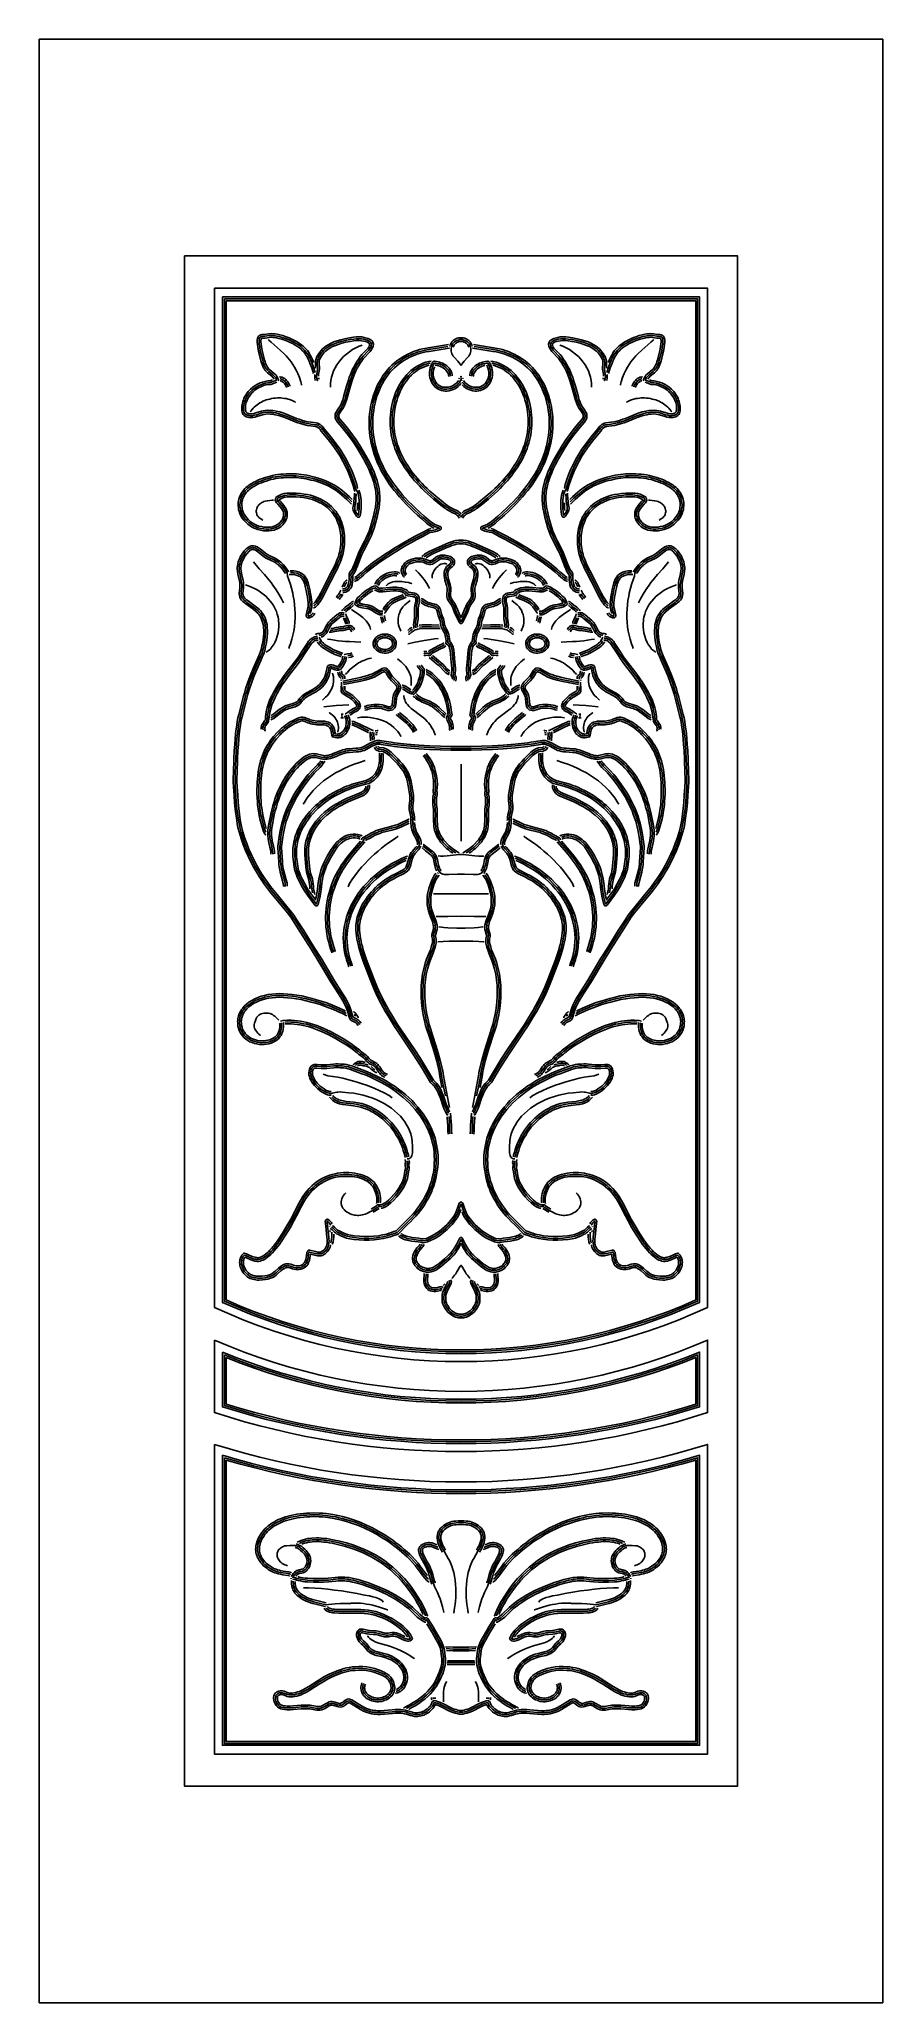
# Model space of a CAD drawing. Header units: millimetres. Extents: x 0 to 915, y 0 to 2130.
import ezdxf

# ---------------------------------------------------------------- set-up
doc = ezdxf.new("R2010")
doc.units = ezdxf.units.MM
doc.layers.add('CUT', color=1, linetype='CONTINUOUS')
doc.layers.add('ENGRAVE', color=5, linetype='CONTINUOUS')

msp = doc.modelspace()

# ---------------------------------------------------------------- linework, layer by layer
at = {"layer": 'CUT'}
msp.add_lwpolyline([(0, 2130.15), (915.15, 2130.15), (915.15, 0), (0, 0)], close=True, dxfattribs=at)
at = {"layer": 'ENGRAVE'}
for p, q in [((457.575, 1343.662), (457.575, 1260.272)), ((314.873, 841.643), (314.808, 842.218)), ((600.277, 841.643), (600.342, 842.218)), ((273.251, 460.447), (273.331, 459.935)), ((641.899, 460.447), (641.819, 459.935))]:
    msp.add_line(p, q, dxfattribs=at)
for points in [[(157.575, 1895.075), (757.575, 1895.075), (757.575, 235.075), (157.575, 235.075)], [(457.575, 1776.171), (456.558, 1777.696), (455.541, 1779.12), (454.219, 1780.747), (450.355, 1785.018), (449.236, 1786.442), (448.422, 1787.662), (447.711, 1788.984), (447.202, 1790.408), (446.897, 1791.832), (446.795, 1793.357), (446.795, 1794.171), (447.202, 1796.611), (447.609, 1797.73), (448.524, 1799.561), (449.236, 1800.578), (450.456, 1801.798), (451.473, 1802.51), (452.185, 1803.018), (453.304, 1803.527), (454.117, 1803.832), (455.236, 1804.137), (456.456, 1804.34), (458.694, 1804.34), (459.914, 1804.137), (461.033, 1803.832), (461.846, 1803.527), (462.965, 1803.018), (463.677, 1802.51), (464.694, 1801.798), (465.914, 1800.578), (466.626, 1799.561), (467.541, 1797.73), (467.948, 1796.611), (468.355, 1794.171), (468.355, 1793.357), (468.253, 1791.832), (467.948, 1790.408), (467.439, 1788.984), (466.728, 1787.662), (465.914, 1786.442), (464.795, 1785.018), (460.931, 1780.747), (459.609, 1779.12), (458.592, 1777.696)], [(366.845, 1466.52), (365.871, 1467.216), (365.102, 1467.985), (364.179, 1469.023), (363.517, 1469.95), (362.942, 1471.1), (362.679, 1472.152), (362.447, 1473.198), (362.307, 1474.456), (362.45, 1475.597), (362.704, 1476.742), (363.082, 1477.75), (363.699, 1479.107), (364.382, 1480.064), (365.306, 1481.103), (366.081, 1481.878), (367.362, 1482.775), (369.428, 1483.808), (370.752, 1484.289), (372.223, 1484.657), (373.503, 1484.773), (374.814, 1484.883), (376.283, 1484.883), (377.681, 1484.65), (378.981, 1484.413), (380.332, 1483.922), (381.555, 1483.366), (382.579, 1482.854), (383.688, 1481.991), (384.62, 1481.192), (385.852, 1479.468), (386.727, 1477.844), (387.27, 1475.942), (387.27, 1473.995), (387.018, 1472.231), (386.359, 1470.385), (385.325, 1468.835), (384.124, 1467.513), (383.25, 1466.764), (382.297, 1466.083), (380.411, 1465.258), (378.458, 1464.569), (376.394, 1464.205), (374.271, 1464.205), (372.346, 1464.431), (370.584, 1464.784), (369.52, 1465.182), (368.613, 1465.636)], [(367.88, 1468.239), (367.168, 1468.747), (366.558, 1469.357), (365.744, 1470.272), (365.236, 1470.984), (364.829, 1471.798), (364.626, 1472.611), (364.422, 1473.527), (364.321, 1474.442), (364.422, 1475.256), (364.626, 1476.171), (364.931, 1476.984), (365.439, 1478.103), (365.948, 1478.815), (366.761, 1479.73), (367.372, 1480.34), (368.389, 1481.052), (370.219, 1481.967), (371.338, 1482.374), (372.558, 1482.679), (373.677, 1482.781), (374.897, 1482.883), (376.117, 1482.883), (377.338, 1482.679), (378.456, 1482.476), (379.575, 1482.069), (380.694, 1481.561), (381.507, 1481.154), (382.422, 1480.442), (383.134, 1479.832), (384.151, 1478.408), (384.863, 1477.086), (385.27, 1475.662), (385.27, 1474.137), (385.067, 1472.713), (384.558, 1471.289), (383.744, 1470.069), (382.728, 1468.95), (382.016, 1468.34), (381.304, 1467.832), (379.677, 1467.12), (377.948, 1466.51), (376.219, 1466.205), (374.389, 1466.205), (372.66, 1466.408), (371.134, 1466.713), (370.321, 1467.018), (369.507, 1467.425)], [(368.915, 1469.957), (368.465, 1470.278), (368.014, 1470.73), (367.31, 1471.522), (366.955, 1472.019), (366.716, 1472.496), (366.573, 1473.071), (366.398, 1473.855), (366.335, 1474.428), (366.395, 1474.914), (366.548, 1475.6), (366.78, 1476.219), (367.18, 1477.099), (367.513, 1477.566), (368.217, 1478.357), (368.662, 1478.802), (369.415, 1479.329), (371.011, 1480.127), (371.924, 1480.459), (372.893, 1480.701), (373.85, 1480.788), (374.98, 1480.883), (375.952, 1480.883), (376.994, 1480.709), (377.932, 1480.538), (378.818, 1480.216), (379.832, 1479.755), (380.436, 1479.454), (381.157, 1478.892), (381.648, 1478.471), (382.45, 1477.349), (383, 1476.328), (383.27, 1475.382), (383.27, 1474.279), (383.115, 1473.196), (382.757, 1472.194), (382.164, 1471.303), (381.331, 1470.388), (380.781, 1469.916), (380.311, 1469.581), (378.942, 1468.982), (377.438, 1468.451), (376.044, 1468.205), (374.506, 1468.205), (372.973, 1468.385), (371.685, 1468.643), (371.121, 1468.854), (370.402, 1469.214)], [(548.305, 1466.52), (545.63, 1465.182), (544.566, 1464.784), (542.804, 1464.431), (540.879, 1464.205), (538.756, 1464.205), (536.692, 1464.569), (534.739, 1465.258), (532.853, 1466.083), (531.9, 1466.764), (531.026, 1467.513), (529.825, 1468.835), (528.791, 1470.385), (528.132, 1472.231), (527.88, 1473.995), (527.88, 1475.942), (528.423, 1477.844), (529.298, 1479.468), (530.53, 1481.192), (531.462, 1481.991), (532.571, 1482.854), (533.595, 1483.366), (534.818, 1483.922), (536.169, 1484.413), (537.469, 1484.65), (538.867, 1484.883), (540.336, 1484.883), (541.647, 1484.773), (542.927, 1484.657), (544.398, 1484.289), (545.722, 1483.808), (547.788, 1482.775), (549.069, 1481.878), (549.844, 1481.103), (550.768, 1480.064), (551.451, 1479.107), (552.068, 1477.75), (552.446, 1476.742), (552.7, 1475.597), (552.843, 1474.456), (552.703, 1473.198), (552.471, 1472.152), (552.208, 1471.1), (551.633, 1469.95), (550.971, 1469.023), (550.048, 1467.985), (549.279, 1467.216)], [(547.27, 1468.239), (544.829, 1467.018), (544.016, 1466.713), (542.49, 1466.408), (540.761, 1466.205), (538.931, 1466.205), (537.202, 1466.51), (535.473, 1467.12), (533.846, 1467.832), (533.134, 1468.34), (532.422, 1468.95), (531.406, 1470.069), (530.592, 1471.289), (530.083, 1472.713), (529.88, 1474.137), (529.88, 1475.662), (530.287, 1477.086), (530.999, 1478.408), (532.016, 1479.832), (532.728, 1480.442), (533.643, 1481.154), (534.456, 1481.561), (535.575, 1482.069), (536.694, 1482.476), (537.812, 1482.679), (539.033, 1482.883), (540.253, 1482.883), (541.473, 1482.781), (542.592, 1482.679), (543.812, 1482.374), (544.931, 1481.967), (546.761, 1481.052), (547.778, 1480.34), (548.389, 1479.73), (549.202, 1478.815), (549.711, 1478.103), (550.219, 1476.984), (550.524, 1476.171), (550.728, 1475.256), (550.829, 1474.442), (550.728, 1473.527), (550.524, 1472.611), (550.321, 1471.798), (549.914, 1470.984), (549.406, 1470.272), (548.592, 1469.357), (547.982, 1468.747)], [(546.235, 1469.957), (544.029, 1468.854), (543.465, 1468.643), (542.177, 1468.385), (540.644, 1468.205), (539.106, 1468.205), (537.712, 1468.451), (536.208, 1468.982), (534.839, 1469.581), (534.369, 1469.916), (533.819, 1470.388), (532.986, 1471.303), (532.393, 1472.194), (532.035, 1473.196), (531.88, 1474.279), (531.88, 1475.382), (532.15, 1476.328), (532.7, 1477.349), (533.502, 1478.471), (533.993, 1478.892), (534.714, 1479.454), (535.318, 1479.755), (536.332, 1480.216), (537.218, 1480.538), (538.156, 1480.709), (539.198, 1480.883), (540.17, 1480.883), (541.3, 1480.788), (542.257, 1480.701), (543.226, 1480.459), (544.139, 1480.127), (545.735, 1479.329), (546.488, 1478.802), (546.933, 1478.357), (547.637, 1477.566), (547.97, 1477.099), (548.37, 1476.219), (548.602, 1475.6), (548.755, 1474.914), (548.815, 1474.428), (548.752, 1473.855), (548.577, 1473.071), (548.434, 1472.496), (548.195, 1472.019), (547.84, 1471.522), (547.136, 1470.73), (546.685, 1470.278)]]:
    msp.add_lwpolyline(points, close=True, dxfattribs=at)
for points in [[(190.006, 1859.98), (725.144, 1859.98), (725.144, 754.361, -0.2196524), (190.006, 754.361)], [(198.806, 1850.55), (716.344, 1850.55), (716.344, 759.828, -0.2149113), (198.806, 759.828)], [(200.806, 1848.55), (714.344, 1848.55), (714.344, 761.122, -0.2138353), (200.806, 761.122)], [(202.806, 1846.55), (712.344, 1846.55), (712.344, 762.419, -0.2127538), (202.806, 762.419)], [(190.006, 718.969, 0.2080892), (725.144, 718.969), (725.144, 640.226, -0.1579965), (190.006, 640.226)], [(198.806, 705.874, 0.1979023), (716.344, 705.874), (716.344, 646.459, -0.1541538), (198.806, 646.459)], [(200.806, 702.894, 0.1956277), (714.344, 702.894), (714.344, 647.926, -0.1532789), (200.806, 647.926)], [(202.806, 699.928, 0.1933723), (712.344, 699.928), (712.344, 649.396, -0.1524007), (202.806, 649.396)], [(190.006, 605.667, 0.1519425), (725.144, 605.667), (725.144, 269.814), (190.006, 269.814)], [(198.806, 593.977, 0.1452692), (716.344, 593.977), (716.344, 279.275), (198.806, 279.275)], [(200.806, 591.301, 0.143769), (714.344, 591.301), (714.344, 281.275), (200.806, 281.275)], [(202.806, 588.633, 0.1422774), (712.344, 588.633), (712.344, 283.275), (202.806, 283.275)]]:
    msp.add_lwpolyline(points, format="xyb", close=True, dxfattribs=at)
for points in [[(297.698, 1779.634), (297.443, 1780.345), (296.49, 1782.675), (295.433, 1784.893), (294.055, 1787.544), (292.785, 1789.54), (292.669, 1790.118), (290.938, 1792.467), (289.644, 1793.977), (288.246, 1795.482), (286.618, 1797.002), (284.902, 1798.396), (282.472, 1800.192), (279.821, 1801.889), (276.983, 1803.466), (274.033, 1804.941), (270.996, 1806.197), (267.77, 1807.446), (264.222, 1808.594), (260.856, 1809.541), (258.221, 1810.068), (255.888, 1810.492), (253.727, 1810.708), (251.615, 1810.819), (248.872, 1810.6), (244.817, 1809.991), (241.791, 1809.79), (240.665, 1809.649), (239.894, 1809.341), (238.806, 1808.874), (237.864, 1807.932), (237.129, 1806.756), (236.662, 1805.51), (236.532, 1804.218), (236.422, 1802.898), (236.422, 1801.179), (236.642, 1799.199), (237.162, 1795.772), (237.892, 1791.808), (240.557, 1781.455), (241.181, 1779.169), (241.726, 1777.423), (242.499, 1775.545), (243.37, 1773.803), (244.246, 1772.271), (245.181, 1770.869), (246.36, 1769.572), (247.677, 1768.364), (252.242, 1764.509), (253.897, 1762.946), (254.621, 1761.951), (254.914, 1761.574), (255, 1761.463)], [(617.452, 1779.634), (617.707, 1780.345), (618.66, 1782.675), (619.717, 1784.893), (621.095, 1787.544), (622.365, 1789.54), (622.481, 1790.118), (624.212, 1792.467), (625.506, 1793.977), (626.904, 1795.482), (628.532, 1797.002), (630.248, 1798.396), (632.678, 1800.192), (635.329, 1801.889), (638.167, 1803.466), (641.117, 1804.941), (644.154, 1806.197), (647.38, 1807.446), (650.928, 1808.594), (654.294, 1809.541), (656.929, 1810.068), (659.262, 1810.492), (661.423, 1810.708), (663.535, 1810.819), (666.278, 1810.6), (670.333, 1809.991), (673.359, 1809.79), (674.485, 1809.649), (675.256, 1809.341), (676.344, 1808.874), (677.286, 1807.932), (678.021, 1806.756), (678.488, 1805.51), (678.618, 1804.218), (678.728, 1802.898), (678.728, 1801.179), (678.508, 1799.199), (677.988, 1795.772), (677.258, 1791.808), (674.593, 1781.455), (673.969, 1779.169), (673.424, 1777.423), (672.651, 1775.545), (671.78, 1773.803), (670.904, 1772.271), (669.969, 1770.869), (668.79, 1769.572), (667.473, 1768.364), (662.908, 1764.509), (661.253, 1762.946), (660.529, 1761.951), (660.236, 1761.574), (660.15, 1761.463)], [(299.259, 1768.455), (297.507, 1774.239), (295.575, 1779.628), (294.66, 1781.866), (293.643, 1784.001), (292.321, 1786.544), (290.897, 1788.781), (290.795, 1789.289), (289.372, 1791.222), (288.151, 1792.645), (286.829, 1794.069), (285.304, 1795.493), (283.677, 1796.815), (281.338, 1798.544), (278.795, 1800.171), (276.05, 1801.696), (273.202, 1803.12), (270.253, 1804.34), (267.1, 1805.561), (263.643, 1806.679), (260.389, 1807.595), (257.846, 1808.103), (255.609, 1808.51), (253.575, 1808.713), (251.643, 1808.815), (249.1, 1808.611), (245.033, 1808.001), (241.982, 1807.798), (241.168, 1807.696), (240.66, 1807.493), (239.948, 1807.188), (239.439, 1806.679), (238.931, 1805.866), (238.626, 1805.052), (238.524, 1804.035), (238.422, 1802.815), (238.422, 1801.289), (238.626, 1799.459), (239.134, 1796.103), (239.846, 1792.239), (242.49, 1781.967), (243.1, 1779.73), (243.609, 1778.103), (244.321, 1776.374), (245.134, 1774.747), (245.948, 1773.323), (246.761, 1772.103), (247.778, 1770.984), (248.999, 1769.866), (253.575, 1766.001), (255.406, 1764.272), (256.219, 1763.154), (256.931, 1762.239), (257.439, 1761.12), (257.643, 1760.51), (257.541, 1760.408), (257.541, 1760.306), (257.338, 1760.205), (250.728, 1757.764), (248.083, 1757.561), (245.439, 1757.052), (242.795, 1756.34), (240.253, 1755.425), (237.812, 1754.306), (235.27, 1752.781), (232.829, 1751.052), (230.592, 1749.12), (229.27, 1747.798), (228.253, 1746.679), (227.134, 1745.256), (225.304, 1742.51), (224.592, 1741.188), (223.88, 1739.561), (223.27, 1738.239), (222.66, 1736.51), (222.355, 1735.086), (221.948, 1733.459), (221.744, 1731.832), (221.643, 1730.001), (221.643, 1728.476), (221.744, 1727.256), (222.05, 1726.137), (222.456, 1725.018), (222.965, 1724.306), (223.575, 1723.595), (224.287, 1723.086), (225.406, 1722.476), (226.524, 1722.069), (227.643, 1721.866), (229.168, 1721.764), (231.304, 1721.764), (233.338, 1722.171), (235.677, 1722.781), (241.677, 1724.713), (243.507, 1725.12), (245.439, 1725.425), (248.185, 1725.628), (250.829, 1725.527), (253.575, 1725.323), (256.524, 1724.815), (260.389, 1723.9), (264.761, 1722.476), (268.829, 1720.95), (278.49, 1716.984), (281.338, 1715.967), (283.88, 1715.154), (287.643, 1714.035), (291.406, 1713.222), (294.66, 1712.611), (299.948, 1712.001), (301.27, 1711.696), (302.083, 1711.391), (302.897, 1710.984), (303.609, 1710.476), (304.524, 1709.662), (306.05, 1708.239), (307.575, 1706.408), (314.999, 1697.357), (320.287, 1690.442), (324.66, 1684.34), (328.016, 1679.052), (331.168, 1673.561), (334.117, 1667.967), (336.761, 1662.272), (338.897, 1656.984), (340.728, 1651.798), (342.456, 1646.51), (343.88, 1641.12), (344.287, 1641.12), (345.202, 1639.188), (346.016, 1637.052), (346.524, 1634.815), (346.829, 1632.578), (347.134, 1630.035), (347.236, 1626.883), (347.236, 1623.628), (347.134, 1620.781), (346.829, 1617.933), (346.422, 1614.883), (346.219, 1613.764), (346.117, 1613.561), (346.016, 1613.764), (343.982, 1616.713), (343.067, 1618.34), (342.558, 1619.662), (342.355, 1620.883), (342.355, 1621.798), (342.456, 1622.917), (343.168, 1627.086), (343.473, 1629.12), (343.575, 1631.154), (343.88, 1636.849), (343.897, 1637.024)], [(297.408, 1767.666), (295.608, 1773.611), (293.707, 1778.912), (292.83, 1781.056), (291.852, 1783.11), (290.587, 1785.544), (289.009, 1788.022), (288.921, 1788.461), (287.805, 1789.976), (286.659, 1791.314), (285.412, 1792.656), (283.989, 1793.984), (282.451, 1795.234), (280.203, 1796.895), (277.77, 1798.453), (275.116, 1799.927), (272.371, 1801.299), (269.51, 1802.483), (266.431, 1803.675), (263.064, 1804.764), (259.921, 1805.648), (257.471, 1806.138), (255.33, 1806.528), (253.423, 1806.718), (251.67, 1806.811), (249.329, 1806.623), (245.248, 1806.011), (242.172, 1805.806), (241.672, 1805.744), (241.425, 1805.645), (241.09, 1805.501), (241.015, 1805.426), (240.733, 1804.976), (240.59, 1804.594), (240.516, 1803.853), (240.422, 1802.732), (240.422, 1801.4), (240.609, 1799.719), (241.107, 1796.434), (241.8, 1792.67), (244.424, 1782.48), (245.02, 1780.292), (245.492, 1778.783), (246.142, 1777.203), (246.898, 1775.691), (247.65, 1774.375), (248.342, 1773.337), (249.197, 1772.397), (250.32, 1771.367), (254.908, 1767.493), (256.914, 1765.599), (257.818, 1764.356), (258.654, 1763.281), (259.304, 1761.852), (259.54, 1761.142), (259.633, 1760.71), (259.628, 1760.268), (259.527, 1759.838), (259.333, 1759.44)], [(248.31, 1804.458), (249.1, 1803.628), (251.541, 1801.391), (261.507, 1792.747), (265.677, 1788.883), (267.812, 1786.747), (269.846, 1784.51), (271.575, 1782.476), (273.202, 1780.34), (277.067, 1774.239), (278.694, 1771.086), (280.422, 1767.527), (282.253, 1763.154), (283.88, 1758.679), (284.503, 1755.476), (284.592, 1755.018)], [(329.3, 1529.703), (330.635, 1529.814), (332.452, 1530.178), (333.28, 1530.509), (334.495, 1531.238), (335.713, 1532.09), (336.692, 1533.069), (337.7, 1534.203), (338.591, 1535.859), (339.518, 1538.406), (339.965, 1541.093), (340.182, 1543.263), (340.29, 1547.033), (340.083, 1548.892), (340.083, 1549.006), (340.264, 1549.29), (340.451, 1549.588), (341.905, 1551.562), (343.005, 1553.543), (343.968, 1555.468), (345.437, 1558.931), (348.497, 1567.396), (349.983, 1571.16), (352.171, 1575.635), (356.545, 1583.875), (358.295, 1587.478), (359.958, 1591.012), (361.517, 1595.065), (363.273, 1599.921), (364.826, 1605.202), (366.466, 1611.657), (367.804, 1617.215), (368.638, 1621.803), (369.159, 1626.073), (369.473, 1630.058), (369.473, 1634.074), (369.159, 1638.365), (368.634, 1642.676), (367.689, 1646.978), (366.544, 1651.351), (364.983, 1656.034), (363.222, 1660.591), (361.151, 1665.356), (358.576, 1670.506), (355.193, 1676.963), (351.603, 1683.221), (347.807, 1689.479), (343.802, 1695.538), (339.801, 1701.18), (335.796, 1706.52), (331.378, 1711.965), (326.741, 1717.309), (325.849, 1718.557), (325.369, 1719.437), (325.072, 1720.254), (324.931, 1721.029), (324.931, 1721.889), (325.062, 1722.608), (325.51, 1723.655), (326.214, 1724.711), (328.459, 1727.976), (329.661, 1729.834), (331.055, 1732.729), (332.418, 1735.874), (333.38, 1738.545), (334.113, 1741.164), (337.259, 1752.734), (339.178, 1758.994), (340.178, 1762.096), (341.271, 1765.076), (342.365, 1767.76), (343.548, 1770.423), (345.034, 1773.296), (346.62, 1776.171), (348.304, 1778.846), (349.894, 1781.231), (351.453, 1783.374), (353.094, 1785.305), (357.642, 1790.055), (358.944, 1791.465), (359.954, 1792.812), (360.867, 1794.182), (361.784, 1796.014), (362.213, 1797.16), (362.475, 1799.514), (362.292, 1800.611), (361.949, 1801.469), (361.089, 1802.902), (360.064, 1803.781), (359.152, 1804.432), (358.165, 1804.925), (356.877, 1805.511), (355.296, 1805.962), (352.55, 1806.702), (349.989, 1807.147), (347.173, 1807.256), (343.98, 1807.256), (340.887, 1806.935), (336.62, 1806.311), (331.534, 1805.273), (327.076, 1804.133), (323.219, 1802.986), (319.75, 1801.725), (316.568, 1800.346), (313.579, 1798.745), (310.933, 1797.051), (309.056, 1795.726), (307.38, 1794.162), (305.906, 1792.582), (304.593, 1791.16), (303.274, 1789.291), (302.083, 1787.451), (300.857, 1785.111), (300.264, 1783.45), (299.791, 1781.441), (299.677, 1779.379), (299.677, 1777.44), (299.88, 1773.576), (299.88, 1773.269)], [(329.134, 1531.696), (330.355, 1531.798), (331.88, 1532.103), (332.389, 1532.306), (333.406, 1532.917), (334.422, 1533.628), (335.236, 1534.442), (336.05, 1535.357), (336.761, 1536.679), (337.575, 1538.917), (337.982, 1541.357), (338.185, 1543.391), (338.287, 1546.95), (338.083, 1548.781), (338.083, 1549.391), (338.287, 1549.9), (338.795, 1550.713), (340.219, 1552.645), (341.236, 1554.476), (342.151, 1556.306), (343.575, 1559.662), (346.626, 1568.103), (348.151, 1571.967), (350.389, 1576.544), (354.761, 1584.781), (356.49, 1588.34), (358.117, 1591.798), (359.643, 1595.764), (361.372, 1600.544), (362.897, 1605.73), (364.524, 1612.137), (365.846, 1617.628), (366.66, 1622.103), (367.168, 1626.272), (367.473, 1630.137), (367.473, 1634.001), (367.168, 1638.171), (366.66, 1642.34), (365.744, 1646.51), (364.626, 1650.781), (363.1, 1655.357), (361.372, 1659.832), (359.338, 1664.51), (356.795, 1669.595), (353.439, 1676.001), (349.88, 1682.205), (346.117, 1688.408), (342.151, 1694.408), (338.185, 1700.001), (334.219, 1705.289), (329.846, 1710.679), (325.168, 1716.069), (324.151, 1717.493), (323.541, 1718.611), (323.134, 1719.73), (322.931, 1720.849), (322.931, 1722.069), (323.134, 1723.188), (323.744, 1724.611), (324.558, 1725.832), (326.795, 1729.086), (327.914, 1730.815), (329.236, 1733.561), (330.558, 1736.611), (331.473, 1739.154), (332.185, 1741.696), (335.338, 1753.289), (337.27, 1759.595), (338.287, 1762.747), (339.406, 1765.798), (340.524, 1768.544), (341.744, 1771.289), (343.27, 1774.239), (344.897, 1777.188), (346.626, 1779.933), (348.253, 1782.374), (349.88, 1784.611), (351.609, 1786.645), (356.185, 1791.425), (357.406, 1792.747), (358.321, 1793.967), (359.134, 1795.188), (359.948, 1796.815), (360.253, 1797.628), (360.456, 1799.459), (360.355, 1800.069), (360.151, 1800.578), (359.541, 1801.595), (358.829, 1802.205), (358.117, 1802.713), (357.304, 1803.12), (356.185, 1803.628), (354.761, 1804.035), (352.117, 1804.747), (349.778, 1805.154), (347.134, 1805.256), (344.083, 1805.256), (341.134, 1804.95), (336.965, 1804.34), (331.982, 1803.323), (327.609, 1802.205), (323.846, 1801.086), (320.49, 1799.866), (317.439, 1798.544), (314.592, 1797.018), (312.05, 1795.391), (310.321, 1794.171), (308.795, 1792.747), (307.372, 1791.222), (306.151, 1789.9), (304.931, 1788.171), (303.812, 1786.442), (302.694, 1784.306), (302.185, 1782.883), (301.778, 1781.154), (301.677, 1779.323), (301.677, 1777.493), (301.88, 1773.628), (301.88, 1772.408), (301.067, 1767.12), (300.863, 1764.679), (300.863, 1763.561), (301.067, 1762.645), (301.372, 1761.222), (301.88, 1760.103), (301.88, 1759.798), (301.316, 1761.661), (301.279, 1761.781)], [(328.968, 1533.689), (330.075, 1533.781), (331.308, 1534.028), (331.497, 1534.104), (332.316, 1534.595), (333.132, 1535.166), (333.78, 1535.815), (334.399, 1536.511), (334.932, 1537.499), (335.632, 1539.427), (335.998, 1541.621), (336.188, 1543.519), (336.284, 1546.868), (336.083, 1548.67), (336.083, 1549.776), (336.496, 1550.808), (337.14, 1551.838), (338.533, 1553.729), (339.467, 1555.409), (340.334, 1557.145), (341.713, 1560.393), (344.755, 1568.81), (346.32, 1572.775), (348.606, 1577.452), (352.978, 1585.687), (354.686, 1589.203), (356.277, 1592.584), (357.769, 1596.463), (359.47, 1601.167), (360.968, 1606.259), (362.583, 1612.617), (363.889, 1618.042), (364.682, 1622.403), (365.178, 1626.472), (365.473, 1630.216), (365.473, 1633.928), (365.177, 1637.977), (364.686, 1642.004), (363.8, 1646.042), (362.708, 1650.211), (361.218, 1654.68), (359.521, 1659.072), (357.525, 1663.663), (355.015, 1668.683), (351.686, 1675.039), (348.157, 1681.188), (344.428, 1687.338), (340.501, 1693.278), (336.569, 1698.823), (332.642, 1704.059), (328.314, 1709.393), (323.596, 1714.83), (322.453, 1716.429), (321.713, 1717.786), (321.197, 1719.206), (320.931, 1720.668), (320.931, 1722.249), (321.207, 1723.768), (321.979, 1725.568), (322.902, 1726.953), (325.131, 1730.196), (326.167, 1731.796), (327.417, 1734.392), (328.698, 1737.349), (329.567, 1739.763), (330.257, 1742.228), (333.416, 1753.845), (335.362, 1760.195), (336.396, 1763.399), (337.54, 1766.52), (338.684, 1769.327), (339.941, 1772.156), (341.506, 1775.181), (343.174, 1778.204), (344.947, 1781.021), (346.611, 1783.518), (348.307, 1785.849), (350.123, 1787.986), (354.728, 1792.795), (355.867, 1794.029), (356.687, 1795.123), (357.401, 1796.194), (358.112, 1797.615), (358.293, 1798.097), (358.438, 1799.404), (358.417, 1799.527), (358.354, 1799.686), (357.993, 1800.287), (357.595, 1800.629), (357.083, 1800.994), (356.443, 1801.315), (355.493, 1801.746), (354.227, 1802.108), (351.685, 1802.792), (349.568, 1803.16), (347.096, 1803.256), (344.187, 1803.256), (341.382, 1802.965), (337.31, 1802.369), (332.43, 1801.374), (328.142, 1800.277), (324.473, 1799.186), (321.23, 1798.007), (318.311, 1796.742), (315.605, 1795.292), (313.166, 1793.731), (311.586, 1792.616), (310.21, 1791.332), (308.837, 1789.861), (307.71, 1788.639), (306.588, 1787.05), (305.541, 1785.433), (304.53, 1783.502), (304.106, 1782.315), (303.766, 1780.867), (303.677, 1779.268), (303.677, 1777.545), (303.88, 1773.681), (303.88, 1772.255), (303.054, 1766.885), (302.901, 1765.054), (302.871, 1764.689)], [(350.185, 1798.34), (347.236, 1797.323), (343.372, 1795.493), (339.914, 1793.459), (336.456, 1791.12), (333.304, 1788.578), (330.253, 1785.933), (327.507, 1782.984), (325.067, 1779.933), (322.829, 1776.781), (320.999, 1773.628), (319.372, 1770.272), (318.05, 1766.815), (317.033, 1763.459), (316.422, 1760.001), (316.016, 1756.747), (315.914, 1754.713), (315.914, 1752.679), (315.914, 1752.578)], [(444.939, 1795.135), (444.652, 1795.125), (422.949, 1791.592), (419.431, 1790.889), (416.529, 1790.288), (413.775, 1789.6), (410.925, 1788.716), (407.644, 1787.522), (404.677, 1786.335), (401.51, 1784.851), (398.652, 1783.372), (395.696, 1781.599), (393.01, 1779.809), (390.336, 1777.927), (387.897, 1775.975), (385.334, 1773.61), (382.848, 1771.124), (380.488, 1768.568), (378.314, 1765.8), (376.251, 1763.05), (374.271, 1759.782), (372.47, 1756.781), (370.692, 1753.422), (369.113, 1749.968), (367.719, 1746.384), (366.422, 1742.791), (365.233, 1738.928), (364.337, 1735.245), (363.439, 1731.152), (362.844, 1727.483), (362.342, 1723.369), (361.945, 1719.6), (361.846, 1715.738), (361.846, 1711.926), (361.946, 1708.138), (362.245, 1704.251), (362.643, 1700.47), (363.239, 1696.794), (364.038, 1692.701), (364.935, 1689.011), (366.04, 1684.992), (367.137, 1681.303), (368.532, 1677.418), (370.029, 1673.625), (371.736, 1669.81), (373.442, 1666.096), (375.332, 1662.415), (377.229, 1659.12), (379.233, 1655.814), (383.453, 1649.384), (385.743, 1646.298), (388.267, 1643.066), (390.886, 1639.742), (393.685, 1636.444), (397.114, 1632.712), (400.746, 1628.777), (404.573, 1624.95), (408.615, 1621.009), (412.956, 1616.972), (417.614, 1612.82), (422.766, 1608.274), (424.331, 1607.002), (425.852, 1605.862), (427.566, 1604.814), (429.265, 1603.87), (432.987, 1602.303), (434.877, 1601.607), (435.304, 1601.388), (435.667, 1601.073), (435.945, 1600.681), (436.121, 1600.234), (436.185, 1599.758), (436.134, 1599.28), (435.97, 1598.828), (435.704, 1598.428), (435.349, 1598.104), (434.928, 1597.873), (431.766, 1596.608), (430.109, 1596.166), (428.421, 1595.744), (426.837, 1595.428), (423.866, 1594.871), (416.199, 1590.84), (409.804, 1587.491), (403.826, 1584.248), (398.374, 1581.22), (393.006, 1577.978), (387.841, 1574.94), (383.093, 1571.909), (378.037, 1568.674), (373.187, 1565.339), (368.534, 1562.103), (364.005, 1558.781), (359.764, 1555.449), (355.84, 1552.329), (351.81, 1548.803), (347.495, 1545.003), (346.436, 1544.179), (344.679, 1543.124), (342.663, 1542.294), (342.269, 1542.202), (342.071, 1542.155)], [(443.364, 1796.942), (422.592, 1793.561), (419.033, 1792.849), (416.083, 1792.239), (413.236, 1791.527), (410.287, 1790.611), (406.931, 1789.391), (403.88, 1788.171), (400.626, 1786.645), (397.677, 1785.12), (394.626, 1783.289), (391.88, 1781.459), (389.134, 1779.527), (386.592, 1777.493), (383.948, 1775.052), (381.406, 1772.51), (378.965, 1769.866), (376.728, 1767.018), (374.592, 1764.171), (372.558, 1760.815), (370.728, 1757.764), (368.897, 1754.306), (367.27, 1750.747), (365.846, 1747.086), (364.524, 1743.425), (363.304, 1739.459), (362.389, 1735.696), (361.473, 1731.527), (360.863, 1727.764), (360.355, 1723.595), (359.948, 1719.73), (359.846, 1715.764), (359.846, 1711.9), (359.948, 1708.035), (360.253, 1704.069), (360.66, 1700.205), (361.27, 1696.442), (362.083, 1692.272), (362.999, 1688.51), (364.117, 1684.442), (365.236, 1680.679), (366.66, 1676.713), (368.185, 1672.849), (369.914, 1668.984), (371.643, 1665.222), (373.575, 1661.459), (375.507, 1658.103), (377.541, 1654.747), (381.812, 1648.239), (384.151, 1645.086), (386.694, 1641.832), (389.338, 1638.476), (392.185, 1635.12), (395.643, 1631.357), (399.304, 1627.391), (403.168, 1623.527), (407.236, 1619.561), (411.609, 1615.493), (416.287, 1611.323), (421.473, 1606.747), (423.1, 1605.425), (424.728, 1604.205), (426.558, 1603.086), (428.389, 1602.069), (432.253, 1600.442), (434.185, 1599.73), (431.134, 1598.51), (429.609, 1598.103), (427.982, 1597.696), (426.456, 1597.391), (423.202, 1596.781), (415.27, 1592.611), (408.863, 1589.256), (402.863, 1586.001), (397.372, 1582.95), (391.982, 1579.696), (386.795, 1576.645), (382.016, 1573.595), (376.931, 1570.34), (372.05, 1566.984), (367.372, 1563.73), (362.795, 1560.374), (358.524, 1557.018), (354.558, 1553.866), (350.49, 1550.306), (346.219, 1546.544), (345.304, 1545.832), (343.778, 1544.917), (342.482, 1544.383), (342.202, 1544.267)], [(443.842, 1799.046), (422.235, 1795.529), (418.634, 1794.809), (415.638, 1794.189), (412.697, 1793.453), (409.648, 1792.507), (406.218, 1791.26), (403.084, 1790.006), (399.742, 1788.44), (396.702, 1786.867), (393.556, 1784.98), (390.75, 1783.109), (387.933, 1781.127), (385.287, 1779.01), (382.562, 1776.495), (379.963, 1773.896), (377.441, 1771.164), (375.141, 1768.236), (372.933, 1765.292), (370.845, 1761.848), (368.985, 1758.747), (367.102, 1755.191), (365.427, 1751.526), (363.973, 1747.788), (362.627, 1744.059), (361.375, 1739.99), (360.44, 1736.147), (359.508, 1731.901), (358.883, 1728.045), (358.367, 1723.82), (357.951, 1719.861), (357.846, 1715.79), (357.846, 1711.873), (357.95, 1707.932), (358.261, 1703.888), (358.677, 1699.94), (359.301, 1696.09), (360.129, 1691.844), (361.062, 1688.008), (362.194, 1683.892), (363.335, 1680.056), (364.788, 1676.008), (366.341, 1672.073), (368.092, 1668.158), (369.844, 1664.347), (371.818, 1660.503), (373.785, 1657.086), (375.849, 1653.68), (380.172, 1647.093), (382.56, 1643.874), (385.12, 1640.597), (387.789, 1637.21), (390.686, 1633.796), (394.172, 1630.002), (397.861, 1626.005), (401.763, 1622.104), (405.857, 1618.112), (410.262, 1614.014), (414.96, 1609.827), (420.181, 1605.22), (421.869, 1603.848), (423.604, 1602.548), (425.551, 1601.358), (427.512, 1600.268), (428.325, 1599.926), (428.463, 1599.868)], [(445.323, 1797.295), (445.769, 1798.522), (446.801, 1800.587), (447.698, 1801.868), (449.166, 1803.336), (450.319, 1804.143), (451.181, 1804.759), (452.538, 1805.376), (453.502, 1805.737), (454.807, 1806.093), (456.291, 1806.34), (458.859, 1806.34), (460.343, 1806.093), (461.648, 1805.737), (462.612, 1805.376), (463.969, 1804.759), (464.831, 1804.143), (465.984, 1803.336), (467.452, 1801.868), (468.349, 1800.587), (469.381, 1798.522), (469.827, 1797.295)], [(449.126, 1796.05), (449.449, 1796.939), (450.247, 1798.534), (450.774, 1799.287), (451.747, 1800.26), (452.628, 1800.877), (453.19, 1801.278), (454.07, 1801.678), (454.733, 1801.927), (455.665, 1802.181), (456.622, 1802.34), (458.528, 1802.34), (459.485, 1802.181), (460.417, 1801.927), (461.08, 1801.678), (461.96, 1801.278), (462.522, 1800.877), (463.403, 1800.26), (464.376, 1799.287), (464.903, 1798.534), (465.701, 1796.939), (465.946, 1796.265), (466.024, 1796.05)], [(470.211, 1795.135), (470.498, 1795.125), (492.201, 1791.592), (495.719, 1790.889), (498.621, 1790.288), (501.375, 1789.6), (504.225, 1788.716), (507.506, 1787.522), (510.473, 1786.335), (513.64, 1784.851), (516.498, 1783.372), (519.454, 1781.599), (522.14, 1779.809), (524.814, 1777.927), (527.253, 1775.975), (529.816, 1773.61), (532.302, 1771.124), (534.662, 1768.568), (536.836, 1765.8), (538.899, 1763.05), (540.879, 1759.782), (542.68, 1756.781), (544.458, 1753.422), (546.037, 1749.968), (547.431, 1746.384), (548.728, 1742.791), (549.917, 1738.928), (550.813, 1735.245), (551.711, 1731.152), (552.306, 1727.483), (552.808, 1723.369), (553.205, 1719.6), (553.304, 1715.738), (553.304, 1711.926), (553.204, 1708.138), (552.905, 1704.251), (552.507, 1700.47), (551.911, 1696.794), (551.112, 1692.701), (550.215, 1689.011), (549.11, 1684.992), (548.013, 1681.303), (546.618, 1677.418), (545.121, 1673.625), (543.414, 1669.81), (541.708, 1666.096), (539.818, 1662.415), (537.921, 1659.12), (535.917, 1655.814), (531.697, 1649.384), (529.407, 1646.298), (526.883, 1643.066), (524.264, 1639.742), (521.465, 1636.444), (518.036, 1632.712), (514.404, 1628.777), (510.577, 1624.95), (506.535, 1621.009), (502.194, 1616.972), (497.536, 1612.82), (492.384, 1608.274), (490.819, 1607.002), (489.298, 1605.862), (487.584, 1604.814), (485.885, 1603.87), (482.163, 1602.303), (480.273, 1601.607), (479.846, 1601.388), (479.483, 1601.073), (479.205, 1600.681), (479.029, 1600.234), (478.965, 1599.758), (479.016, 1599.28), (479.18, 1598.828), (479.446, 1598.428), (479.801, 1598.104), (480.222, 1597.873), (483.384, 1596.608), (485.041, 1596.166), (486.729, 1595.744), (488.313, 1595.428), (491.284, 1594.871), (498.951, 1590.84), (505.346, 1587.491), (511.324, 1584.248), (516.776, 1581.22), (522.144, 1577.978), (527.309, 1574.94), (532.057, 1571.909), (537.113, 1568.674), (541.963, 1565.339), (546.616, 1562.103), (551.145, 1558.781), (555.386, 1555.449), (559.31, 1552.329), (563.34, 1548.803), (567.655, 1545.003), (568.714, 1544.179), (570.471, 1543.124), (572.487, 1542.294), (572.881, 1542.202), (573.079, 1542.155)], [(471.308, 1799.046), (492.915, 1795.529), (496.516, 1794.809), (499.512, 1794.189), (502.453, 1793.453), (505.502, 1792.507), (508.932, 1791.26), (512.066, 1790.006), (515.408, 1788.44), (518.448, 1786.867), (521.594, 1784.98), (524.4, 1783.109), (527.217, 1781.127), (529.863, 1779.01), (532.588, 1776.495), (535.187, 1773.896), (537.709, 1771.164), (540.009, 1768.236), (542.217, 1765.292), (544.305, 1761.848), (546.165, 1758.747), (548.048, 1755.191), (549.723, 1751.526), (551.177, 1747.788), (552.523, 1744.059), (553.775, 1739.99), (554.71, 1736.147), (555.642, 1731.901), (556.267, 1728.045), (556.783, 1723.82), (557.199, 1719.861), (557.304, 1715.79), (557.304, 1711.873), (557.2, 1707.932), (556.889, 1703.888), (556.473, 1699.94), (555.849, 1696.09), (555.021, 1691.844), (554.088, 1688.008), (552.956, 1683.892), (551.815, 1680.056), (550.362, 1676.008), (548.809, 1672.073), (547.058, 1668.158), (545.306, 1664.347), (543.332, 1660.503), (541.365, 1657.086), (539.301, 1653.68), (534.978, 1647.093), (532.59, 1643.874), (530.03, 1640.597), (527.361, 1637.21), (524.464, 1633.796), (520.978, 1630.002), (517.289, 1626.005), (513.387, 1622.104), (509.293, 1618.112), (504.888, 1614.014), (500.19, 1609.827), (494.969, 1605.22), (493.281, 1603.848), (491.546, 1602.548), (489.599, 1601.358), (487.638, 1600.268), (486.825, 1599.926), (486.687, 1599.868)], [(471.786, 1796.942), (492.558, 1793.561), (496.117, 1792.849), (499.067, 1792.239), (501.914, 1791.527), (504.863, 1790.611), (508.219, 1789.391), (511.27, 1788.171), (514.524, 1786.645), (517.473, 1785.12), (520.524, 1783.289), (523.27, 1781.459), (526.016, 1779.527), (528.558, 1777.493), (531.202, 1775.052), (533.744, 1772.51), (536.185, 1769.866), (538.422, 1767.018), (540.558, 1764.171), (542.592, 1760.815), (544.422, 1757.764), (546.253, 1754.306), (547.88, 1750.747), (549.304, 1747.086), (550.626, 1743.425), (551.846, 1739.459), (552.761, 1735.696), (553.677, 1731.527), (554.287, 1727.764), (554.795, 1723.595), (555.202, 1719.73), (555.304, 1715.764), (555.304, 1711.9), (555.202, 1708.035), (554.897, 1704.069), (554.49, 1700.205), (553.88, 1696.442), (553.067, 1692.272), (552.151, 1688.51), (551.033, 1684.442), (549.914, 1680.679), (548.49, 1676.713), (546.965, 1672.849), (545.236, 1668.984), (543.507, 1665.222), (541.575, 1661.459), (539.643, 1658.103), (537.609, 1654.747), (533.338, 1648.239), (530.999, 1645.086), (528.456, 1641.832), (525.812, 1638.476), (522.965, 1635.12), (519.507, 1631.357), (515.846, 1627.391), (511.982, 1623.527), (507.914, 1619.561), (503.541, 1615.493), (498.863, 1611.323), (493.677, 1606.747), (492.05, 1605.425), (490.422, 1604.205), (488.592, 1603.086), (486.761, 1602.069), (482.897, 1600.442), (480.965, 1599.73), (484.016, 1598.51), (485.541, 1598.103), (487.168, 1597.696), (488.694, 1597.391), (491.948, 1596.781), (499.88, 1592.611), (506.287, 1589.256), (512.287, 1586.001), (517.778, 1582.95), (523.168, 1579.696), (528.355, 1576.645), (533.134, 1573.595), (538.219, 1570.34), (543.1, 1566.984), (547.778, 1563.73), (552.355, 1560.374), (556.626, 1557.018), (560.592, 1553.866), (564.66, 1550.306), (568.931, 1546.544), (569.846, 1545.832), (571.372, 1544.917), (572.668, 1544.383), (572.948, 1544.267)], [(585.85, 1529.703), (584.515, 1529.814), (582.698, 1530.178), (581.87, 1530.509), (580.655, 1531.238), (579.437, 1532.09), (578.458, 1533.069), (577.45, 1534.203), (576.559, 1535.859), (575.632, 1538.406), (575.185, 1541.093), (574.968, 1543.263), (574.86, 1547.033), (575.067, 1548.892), (575.067, 1549.006), (574.886, 1549.29), (574.699, 1549.588), (573.245, 1551.562), (572.145, 1553.543), (571.182, 1555.468), (569.713, 1558.931), (566.653, 1567.396), (565.167, 1571.16), (562.979, 1575.635), (558.605, 1583.875), (556.855, 1587.478), (555.192, 1591.012), (553.633, 1595.065), (551.877, 1599.921), (550.324, 1605.202), (548.684, 1611.657), (547.346, 1617.215), (546.512, 1621.803), (545.991, 1626.073), (545.677, 1630.058), (545.677, 1634.074), (545.991, 1638.365), (546.516, 1642.676), (547.461, 1646.978), (548.606, 1651.351), (550.167, 1656.034), (551.928, 1660.591), (553.999, 1665.356), (556.574, 1670.506), (559.957, 1676.963), (563.547, 1683.221), (567.343, 1689.479), (571.348, 1695.538), (575.349, 1701.18), (579.354, 1706.52), (583.772, 1711.965), (588.409, 1717.309), (589.301, 1718.557), (589.781, 1719.437), (590.078, 1720.254), (590.219, 1721.029), (590.219, 1721.889), (590.088, 1722.608), (589.64, 1723.655), (588.936, 1724.711), (586.691, 1727.976), (585.489, 1729.834), (584.095, 1732.729), (582.732, 1735.874), (581.77, 1738.545), (581.037, 1741.164), (577.891, 1752.734), (575.972, 1758.994), (574.972, 1762.096), (573.879, 1765.076), (572.785, 1767.76), (571.602, 1770.423), (570.116, 1773.296), (568.53, 1776.171), (566.846, 1778.846), (565.256, 1781.231), (563.697, 1783.374), (562.056, 1785.305), (557.508, 1790.055), (556.206, 1791.465), (555.196, 1792.812), (554.283, 1794.182), (553.366, 1796.014), (552.937, 1797.16), (552.675, 1799.514), (552.858, 1800.611), (553.201, 1801.469), (554.061, 1802.902), (555.086, 1803.781), (555.998, 1804.432), (556.985, 1804.925), (558.273, 1805.511), (559.854, 1805.962), (562.6, 1806.702), (565.161, 1807.147), (567.977, 1807.256), (571.17, 1807.256), (574.263, 1806.935), (578.53, 1806.311), (583.616, 1805.273), (588.074, 1804.133), (591.931, 1802.986), (595.4, 1801.725), (598.582, 1800.346), (601.571, 1798.745), (604.217, 1797.051), (606.094, 1795.726), (607.77, 1794.162), (609.244, 1792.582), (610.557, 1791.16), (611.876, 1789.291), (613.067, 1787.451), (614.293, 1785.111), (614.886, 1783.45), (615.359, 1781.441), (615.473, 1779.379), (615.473, 1777.44), (615.27, 1773.576), (615.27, 1773.269)], [(586.016, 1531.696), (584.795, 1531.798), (583.27, 1532.103), (582.761, 1532.306), (581.744, 1532.917), (580.728, 1533.628), (579.914, 1534.442), (579.1, 1535.357), (578.389, 1536.679), (577.575, 1538.917), (577.168, 1541.357), (576.965, 1543.391), (576.863, 1546.95), (577.067, 1548.781), (577.067, 1549.391), (576.863, 1549.9), (576.355, 1550.713), (574.931, 1552.645), (573.914, 1554.476), (572.999, 1556.306), (571.575, 1559.662), (568.524, 1568.103), (566.999, 1571.967), (564.761, 1576.544), (560.389, 1584.781), (558.66, 1588.34), (557.033, 1591.798), (555.507, 1595.764), (553.778, 1600.544), (552.253, 1605.73), (550.626, 1612.137), (549.304, 1617.628), (548.49, 1622.103), (547.982, 1626.272), (547.677, 1630.137), (547.677, 1634.001), (547.982, 1638.171), (548.49, 1642.34), (549.406, 1646.51), (550.524, 1650.781), (552.05, 1655.357), (553.778, 1659.832), (555.812, 1664.51), (558.355, 1669.595), (561.711, 1676.001), (565.27, 1682.205), (569.033, 1688.408), (572.999, 1694.408), (576.965, 1700.001), (580.931, 1705.289), (585.304, 1710.679), (589.982, 1716.069), (590.999, 1717.493), (591.609, 1718.611), (592.016, 1719.73), (592.219, 1720.849), (592.219, 1722.069), (592.016, 1723.188), (591.406, 1724.611), (590.592, 1725.832), (588.355, 1729.086), (587.236, 1730.815), (585.914, 1733.561), (584.592, 1736.611), (583.677, 1739.154), (582.965, 1741.696), (579.812, 1753.289), (577.88, 1759.595), (576.863, 1762.747), (575.744, 1765.798), (574.626, 1768.544), (573.406, 1771.289), (571.88, 1774.239), (570.253, 1777.188), (568.524, 1779.933), (566.897, 1782.374), (565.27, 1784.611), (563.541, 1786.645), (558.965, 1791.425), (557.744, 1792.747), (556.829, 1793.967), (556.016, 1795.188), (555.202, 1796.815), (554.897, 1797.628), (554.694, 1799.459), (554.795, 1800.069), (554.999, 1800.578), (555.609, 1801.595), (556.321, 1802.205), (557.033, 1802.713), (557.846, 1803.12), (558.965, 1803.628), (560.389, 1804.035), (563.033, 1804.747), (565.372, 1805.154), (568.016, 1805.256), (571.067, 1805.256), (574.016, 1804.95), (578.185, 1804.34), (583.168, 1803.323), (587.541, 1802.205), (591.304, 1801.086), (594.66, 1799.866), (597.711, 1798.544), (600.558, 1797.018), (603.1, 1795.391), (604.829, 1794.171), (606.355, 1792.747), (607.778, 1791.222), (608.999, 1789.9), (610.219, 1788.171), (611.338, 1786.442), (612.456, 1784.306), (612.965, 1782.883), (613.372, 1781.154), (613.473, 1779.323), (613.473, 1777.493), (613.27, 1773.628), (613.27, 1772.408), (614.083, 1767.12), (614.287, 1764.679), (614.287, 1763.561), (614.083, 1762.645), (613.778, 1761.222), (613.27, 1760.103), (613.27, 1759.798), (613.834, 1761.661), (613.871, 1761.781)], [(586.182, 1533.689), (585.075, 1533.781), (583.842, 1534.028), (583.653, 1534.104), (582.834, 1534.595), (582.018, 1535.166), (581.37, 1535.815), (580.751, 1536.511), (580.218, 1537.499), (579.518, 1539.427), (579.152, 1541.621), (578.962, 1543.519), (578.866, 1546.868), (579.067, 1548.67), (579.067, 1549.776), (578.654, 1550.808), (578.01, 1551.838), (576.617, 1553.729), (575.683, 1555.409), (574.816, 1557.145), (573.437, 1560.393), (570.395, 1568.81), (568.83, 1572.775), (566.544, 1577.452), (562.172, 1585.687), (560.464, 1589.203), (558.873, 1592.584), (557.381, 1596.463), (555.68, 1601.167), (554.182, 1606.259), (552.567, 1612.617), (551.261, 1618.042), (550.468, 1622.403), (549.972, 1626.472), (549.677, 1630.216), (549.677, 1633.928), (549.973, 1637.977), (550.464, 1642.004), (551.35, 1646.042), (552.442, 1650.211), (553.932, 1654.68), (555.629, 1659.072), (557.625, 1663.663), (560.135, 1668.683), (563.464, 1675.039), (566.993, 1681.188), (570.722, 1687.338), (574.649, 1693.278), (578.581, 1698.823), (582.508, 1704.059), (586.836, 1709.393), (591.554, 1714.83), (592.697, 1716.429), (593.437, 1717.786), (593.953, 1719.206), (594.219, 1720.668), (594.219, 1722.249), (593.943, 1723.768), (593.171, 1725.568), (592.248, 1726.953), (590.019, 1730.196), (588.983, 1731.796), (587.733, 1734.392), (586.452, 1737.349), (585.583, 1739.763), (584.893, 1742.228), (581.734, 1753.845), (579.788, 1760.195), (578.754, 1763.399), (577.61, 1766.52), (576.466, 1769.327), (575.209, 1772.156), (573.644, 1775.181), (571.976, 1778.204), (570.203, 1781.021), (568.539, 1783.518), (566.843, 1785.849), (565.027, 1787.986), (560.422, 1792.795), (559.283, 1794.029), (558.463, 1795.123), (557.749, 1796.194), (557.038, 1797.615), (556.857, 1798.097), (556.712, 1799.404), (556.733, 1799.527), (556.796, 1799.686), (557.157, 1800.287), (557.555, 1800.629), (558.067, 1800.994), (558.707, 1801.315), (559.657, 1801.746), (560.923, 1802.108), (563.465, 1802.792), (565.582, 1803.16), (568.054, 1803.256), (570.963, 1803.256), (573.768, 1802.965), (577.84, 1802.369), (582.72, 1801.374), (587.008, 1800.277), (590.677, 1799.186), (593.92, 1798.007), (596.839, 1796.742), (599.545, 1795.292), (601.984, 1793.731), (603.564, 1792.616), (604.94, 1791.332), (606.313, 1789.861), (607.44, 1788.639), (608.562, 1787.05), (609.609, 1785.433), (610.62, 1783.502), (611.044, 1782.315), (611.384, 1780.867), (611.473, 1779.268), (611.473, 1777.545), (611.27, 1773.681), (611.27, 1772.255), (612.096, 1766.885), (612.249, 1765.054), (612.279, 1764.689)], [(564.965, 1798.34), (567.914, 1797.323), (571.778, 1795.493), (575.236, 1793.459), (578.694, 1791.12), (581.846, 1788.578), (584.897, 1785.933), (587.643, 1782.984), (590.083, 1779.933), (592.321, 1776.781), (594.151, 1773.628), (595.778, 1770.272), (597.1, 1766.815), (598.117, 1763.459), (598.728, 1760.001), (599.134, 1756.747), (599.236, 1754.713), (599.236, 1752.679), (599.236, 1752.578)], [(615.891, 1768.455), (617.643, 1774.239), (619.575, 1779.628), (620.49, 1781.866), (621.507, 1784.001), (622.829, 1786.544), (624.253, 1788.781), (624.355, 1789.289), (625.778, 1791.222), (626.999, 1792.645), (628.321, 1794.069), (629.846, 1795.493), (631.473, 1796.815), (633.812, 1798.544), (636.355, 1800.171), (639.1, 1801.696), (641.948, 1803.12), (644.897, 1804.34), (648.05, 1805.561), (651.507, 1806.679), (654.761, 1807.595), (657.304, 1808.103), (659.541, 1808.51), (661.575, 1808.713), (663.507, 1808.815), (666.05, 1808.611), (670.117, 1808.001), (673.168, 1807.798), (673.982, 1807.696), (674.49, 1807.493), (675.202, 1807.188), (675.711, 1806.679), (676.219, 1805.866), (676.524, 1805.052), (676.626, 1804.035), (676.728, 1802.815), (676.728, 1801.289), (676.524, 1799.459), (676.016, 1796.103), (675.304, 1792.239), (672.66, 1781.967), (672.05, 1779.73), (671.541, 1778.103), (670.829, 1776.374), (670.016, 1774.747), (669.202, 1773.323), (668.389, 1772.103), (667.372, 1770.984), (666.151, 1769.866), (661.575, 1766.001), (659.744, 1764.272), (658.931, 1763.154), (658.219, 1762.239), (657.711, 1761.12), (657.507, 1760.51), (657.609, 1760.408), (657.609, 1760.306), (657.812, 1760.205), (664.422, 1757.764), (667.067, 1757.561), (669.711, 1757.052), (672.355, 1756.34), (674.897, 1755.425), (677.338, 1754.306), (679.88, 1752.781), (682.321, 1751.052), (684.558, 1749.12), (685.88, 1747.798), (686.897, 1746.679), (688.016, 1745.256), (689.846, 1742.51), (690.558, 1741.188), (691.27, 1739.561), (691.88, 1738.239), (692.49, 1736.51), (692.795, 1735.086), (693.202, 1733.459), (693.406, 1731.832), (693.507, 1730.001), (693.507, 1728.476), (693.406, 1727.256), (693.1, 1726.137), (692.694, 1725.018), (692.185, 1724.306), (691.575, 1723.595), (690.863, 1723.086), (689.744, 1722.476), (688.626, 1722.069), (687.507, 1721.866), (685.982, 1721.764), (683.846, 1721.764), (681.812, 1722.171), (679.473, 1722.781), (673.473, 1724.713), (671.643, 1725.12), (669.711, 1725.425), (666.965, 1725.628), (664.321, 1725.527), (661.575, 1725.323), (658.626, 1724.815), (654.761, 1723.9), (650.389, 1722.476), (646.321, 1720.95), (636.66, 1716.984), (633.812, 1715.967), (631.27, 1715.154), (627.507, 1714.035), (623.744, 1713.222), (620.49, 1712.611), (615.202, 1712.001), (613.88, 1711.696), (613.067, 1711.391), (612.253, 1710.984), (611.541, 1710.476), (610.626, 1709.662), (609.1, 1708.239), (607.575, 1706.408), (600.151, 1697.357), (594.863, 1690.442), (590.49, 1684.34), (587.134, 1679.052), (583.982, 1673.561), (581.033, 1667.967), (578.389, 1662.272), (576.253, 1656.984), (574.422, 1651.798), (572.694, 1646.51), (571.27, 1641.12), (570.863, 1641.12), (569.948, 1639.188), (569.134, 1637.052), (568.626, 1634.815), (568.321, 1632.578), (568.016, 1630.035), (567.914, 1626.883), (567.914, 1623.628), (568.016, 1620.781), (568.321, 1617.933), (568.728, 1614.883), (568.931, 1613.764), (569.033, 1613.561), (569.134, 1613.764), (571.168, 1616.713), (572.083, 1618.34), (572.592, 1619.662), (572.795, 1620.883), (572.795, 1621.798), (572.694, 1622.917), (571.982, 1627.086), (571.677, 1629.12), (571.575, 1631.154), (571.27, 1636.849), (571.253, 1637.024)], [(617.742, 1767.666), (619.542, 1773.611), (621.443, 1778.912), (622.32, 1781.056), (623.298, 1783.11), (624.563, 1785.544), (626.141, 1788.022), (626.229, 1788.461), (627.345, 1789.976), (628.491, 1791.314), (629.738, 1792.656), (631.161, 1793.984), (632.699, 1795.234), (634.947, 1796.895), (637.38, 1798.453), (640.034, 1799.927), (642.779, 1801.299), (645.64, 1802.483), (648.719, 1803.675), (652.086, 1804.764), (655.229, 1805.648), (657.679, 1806.138), (659.82, 1806.528), (661.727, 1806.718), (663.48, 1806.811), (665.821, 1806.623), (669.902, 1806.011), (672.978, 1805.806), (673.478, 1805.744), (673.725, 1805.645), (674.06, 1805.501), (674.135, 1805.426), (674.417, 1804.976), (674.56, 1804.594), (674.634, 1803.853), (674.728, 1802.732), (674.728, 1801.4), (674.541, 1799.719), (674.043, 1796.434), (673.35, 1792.67), (670.726, 1782.48), (670.13, 1780.292), (669.658, 1778.783), (669.008, 1777.203), (668.252, 1775.691), (667.5, 1774.375), (666.808, 1773.337), (665.953, 1772.397), (664.83, 1771.367), (660.242, 1767.493), (658.236, 1765.599), (657.332, 1764.356), (656.496, 1763.281), (655.846, 1761.852), (655.61, 1761.142), (655.517, 1760.71), (655.522, 1760.268), (655.623, 1759.838), (655.817, 1759.44)], [(666.84, 1804.458), (666.05, 1803.628), (663.609, 1801.391), (653.643, 1792.747), (649.473, 1788.883), (647.338, 1786.747), (645.304, 1784.51), (643.575, 1782.476), (641.948, 1780.34), (638.083, 1774.239), (636.456, 1771.086), (634.728, 1767.527), (632.897, 1763.154), (631.27, 1758.679), (630.647, 1755.476), (630.558, 1755.018)], [(425.089, 1780.901), (422.817, 1780.577), (419.368, 1779.714), (416.386, 1778.65), (413.501, 1777.474), (410.721, 1775.977), (408.063, 1774.383), (405.726, 1772.683), (403.301, 1770.785), (400.956, 1768.653), (398.824, 1766.414), (396.837, 1764.009), (394.744, 1761.393), (392.952, 1758.758), (391.159, 1755.911), (388.038, 1749.876), (386.665, 1746.707), (385.415, 1743.27), (384.378, 1740.159), (383.331, 1736.599), (382.6, 1733.259), (381.877, 1729.64), (381.351, 1726.275), (381.038, 1722.618), (380.831, 1719.001), (380.727, 1715.255), (380.831, 1711.611), (381.039, 1707.969), (381.457, 1704.211), (381.979, 1700.864), (382.601, 1697.86), (383.225, 1694.949), (384.056, 1691.935), (384.89, 1689.017), (385.941, 1686.073), (387.178, 1682.981), (388.318, 1680.184), (389.78, 1677.051), (391.331, 1674.053), (392.888, 1671.145), (394.654, 1668.238), (396.405, 1665.456), (398.271, 1662.656), (400.44, 1659.662), (402.599, 1656.783), (404.874, 1653.887), (407.255, 1651.092), (409.939, 1648.098), (412.405, 1645.53), (415.165, 1642.668), (417.948, 1639.885), (421.053, 1636.987), (427.702, 1631.258), (431.585, 1627.989), (435.594, 1624.699), (438.498, 1622.521), (441.018, 1620.736), (443.422, 1619.273), (445.511, 1618.019), (447.783, 1616.829), (450.467, 1615.736), (452.042, 1614.773), (453.014, 1613.978), (454.024, 1613.06), (454.928, 1612.065), (456.002, 1610.698), (456.07, 1610.631)], [(424.038, 1778.731), (423.202, 1778.611), (419.948, 1777.798), (417.1, 1776.781), (414.355, 1775.662), (411.711, 1774.239), (409.168, 1772.713), (406.931, 1771.086), (404.592, 1769.256), (402.355, 1767.222), (400.321, 1765.086), (398.389, 1762.747), (396.355, 1760.205), (394.626, 1757.662), (392.897, 1754.917), (389.846, 1749.018), (388.524, 1745.967), (387.304, 1742.611), (386.287, 1739.561), (385.27, 1736.103), (384.558, 1732.849), (383.846, 1729.289), (383.338, 1726.035), (383.033, 1722.476), (382.829, 1718.917), (382.728, 1715.256), (382.829, 1711.696), (383.033, 1708.137), (383.439, 1704.476), (383.948, 1701.222), (384.558, 1698.272), (385.168, 1695.425), (385.982, 1692.476), (386.795, 1689.628), (387.812, 1686.781), (389.033, 1683.73), (390.151, 1680.984), (391.575, 1677.933), (393.1, 1674.984), (394.626, 1672.137), (396.355, 1669.289), (398.083, 1666.544), (399.914, 1663.798), (402.05, 1660.849), (404.185, 1658.001), (406.422, 1655.154), (408.761, 1652.408), (411.406, 1649.459), (413.846, 1646.917), (416.592, 1644.069), (419.338, 1641.323), (422.389, 1638.476), (428.999, 1632.781), (432.863, 1629.527), (436.829, 1626.272), (439.677, 1624.137), (442.117, 1622.408), (444.456, 1620.984), (446.49, 1619.764), (448.626, 1618.645), (451.372, 1617.527), (453.202, 1616.408), (454.321, 1615.493), (455.439, 1614.476), (456.456, 1613.357), (457.575, 1611.933), (458.694, 1613.357), (459.711, 1614.476), (460.829, 1615.493), (461.948, 1616.408), (463.778, 1617.527), (466.524, 1618.645), (468.66, 1619.764), (470.694, 1620.984), (473.033, 1622.408), (475.473, 1624.137), (478.321, 1626.272), (482.287, 1629.527), (486.151, 1632.781), (492.761, 1638.476), (495.812, 1641.323), (498.558, 1644.069), (501.304, 1646.917), (503.744, 1649.459), (506.389, 1652.408), (508.728, 1655.154), (510.965, 1658.001), (513.1, 1660.849), (515.236, 1663.798), (517.067, 1666.544), (518.795, 1669.289), (520.524, 1672.137), (522.05, 1674.984), (523.575, 1677.933), (524.999, 1680.984), (526.117, 1683.73), (527.338, 1686.781), (528.355, 1689.628), (529.168, 1692.476), (529.982, 1695.425), (530.592, 1698.272), (531.202, 1701.222), (531.711, 1704.476), (532.117, 1708.137), (532.321, 1711.696), (532.422, 1715.256), (532.321, 1718.917), (532.117, 1722.476), (531.812, 1726.035), (531.304, 1729.289), (530.592, 1732.849), (529.88, 1736.103), (528.863, 1739.561), (527.846, 1742.611), (526.626, 1745.967), (525.304, 1749.018), (522.253, 1754.917), (520.524, 1757.662), (518.795, 1760.205), (516.761, 1762.747), (514.829, 1765.086), (512.795, 1767.222), (510.558, 1769.256), (508.219, 1771.086), (505.982, 1772.713), (503.439, 1774.239), (500.795, 1775.662), (498.05, 1776.781), (495.202, 1777.798), (491.948, 1778.611), (491.503, 1778.675), (491.112, 1778.731)], [(423.094, 1776.523), (420.528, 1775.881), (417.814, 1774.912), (415.209, 1773.851), (412.7, 1772.5), (410.273, 1771.044), (408.136, 1769.489), (405.883, 1767.726), (403.753, 1765.79), (401.818, 1763.758), (399.94, 1761.485), (397.965, 1759.016), (396.3, 1756.567), (394.635, 1753.923), (391.654, 1748.16), (390.383, 1745.227), (389.193, 1741.953), (388.196, 1738.962), (387.209, 1735.606), (386.516, 1732.439), (385.816, 1728.939), (385.324, 1725.795), (385.028, 1722.333), (384.828, 1718.832), (384.728, 1715.256), (384.828, 1711.782), (385.026, 1708.304), (385.422, 1704.741), (385.916, 1701.579), (386.515, 1698.685), (387.112, 1695.901), (387.907, 1693.017), (388.701, 1690.24), (389.683, 1687.489), (390.887, 1684.479), (391.985, 1681.785), (393.37, 1678.816), (394.87, 1675.916), (396.363, 1673.129), (398.056, 1670.341), (399.762, 1667.631), (401.557, 1664.94), (403.66, 1662.035), (405.772, 1659.219), (407.971, 1656.421), (410.267, 1653.724), (412.872, 1650.819), (415.287, 1648.303), (418.019, 1645.47), (420.728, 1642.762), (423.724, 1639.965), (430.296, 1634.304), (434.142, 1631.065), (438.064, 1627.846), (440.855, 1625.753), (443.217, 1624.08), (445.491, 1622.696), (447.47, 1621.509), (449.469, 1620.461), (452.276, 1619.318), (454.362, 1618.043), (455.628, 1617.008), (456.855, 1615.892), (457.42, 1615.271), (457.582, 1615.092)], [(448.168, 1764.842), (447.958, 1766.414), (447.716, 1767.746), (447.232, 1769.077), (446.527, 1770.721), (445.581, 1772.14), (444.576, 1773.48), (443.396, 1774.778), (442.131, 1775.813), (440.794, 1776.816), (439.14, 1777.808), (437.658, 1778.606), (435.89, 1779.269), (434.314, 1779.832), (432.623, 1780.17), (430.815, 1780.489), (429.233, 1780.675), (429.123, 1780.712), (428.685, 1780.805), (428.237, 1780.799), (427.802, 1780.693), (427.401, 1780.492), (427.055, 1780.208), (426.781, 1779.854), (426.593, 1779.447), (426.536, 1779.277), (425.652, 1777.508), (424.88, 1775.634), (424.222, 1773.549), (423.766, 1771.615), (423.546, 1769.304), (423.436, 1767.32), (423.551, 1765.371), (423.884, 1763.37), (424.334, 1761.458), (425.126, 1759.308), (426.024, 1757.513), (427.043, 1755.814), (428.289, 1754.229), (429.671, 1752.731), (431.282, 1751.465), (432.714, 1750.511), (434.569, 1749.699), (436.523, 1749.01), (438.531, 1748.655), (440.536, 1748.544), (442.463, 1748.544), (444.828, 1748.881), (446.746, 1749.333), (448.957, 1750.107), (451.017, 1751.022), (452.707, 1752.149), (454.597, 1753.483), (456.011, 1754.897), (457.506, 1756.737), (457.581, 1756.87)], [(446.185, 1764.578), (445.982, 1766.103), (445.778, 1767.222), (445.372, 1768.34), (444.761, 1769.764), (443.948, 1770.984), (443.033, 1772.205), (442.016, 1773.323), (440.897, 1774.239), (439.677, 1775.154), (438.151, 1776.069), (436.829, 1776.781), (435.202, 1777.391), (433.778, 1777.9), (432.253, 1778.205), (430.524, 1778.51), (428.795, 1778.713), (428.49, 1778.815), (428.389, 1778.51), (427.473, 1776.679), (426.761, 1774.95), (426.151, 1773.018), (425.744, 1771.289), (425.541, 1769.154), (425.439, 1767.323), (425.541, 1765.595), (425.846, 1763.764), (426.253, 1762.035), (426.965, 1760.103), (427.778, 1758.476), (428.694, 1756.95), (429.812, 1755.527), (431.033, 1754.205), (432.456, 1753.086), (433.677, 1752.272), (435.304, 1751.561), (437.033, 1750.95), (438.761, 1750.645), (440.592, 1750.544), (442.321, 1750.544), (444.456, 1750.849), (446.185, 1751.256), (448.219, 1751.967), (450.05, 1752.781), (451.575, 1753.798), (453.304, 1755.018), (454.524, 1756.239), (455.846, 1757.866), (456.761, 1759.493), (457.27, 1760.51), (457.575, 1761.425), (457.575, 1762.239), (457.575, 1761.425), (457.88, 1760.51), (458.219, 1759.832), (458.256, 1759.759)], [(428.853, 1774.778), (428.643, 1774.267), (428.081, 1772.487), (427.723, 1770.964), (427.536, 1769.003), (427.443, 1767.327), (427.531, 1765.818), (427.808, 1764.158), (428.172, 1762.612), (428.803, 1760.898), (429.533, 1759.439), (430.344, 1758.087), (431.336, 1756.825), (432.394, 1755.679), (433.631, 1754.707), (434.64, 1754.034), (436.038, 1753.422), (437.543, 1752.891), (438.992, 1752.636), (440.647, 1752.544), (442.179, 1752.544), (444.085, 1752.816), (445.624, 1753.178), (447.481, 1753.828), (449.082, 1754.539), (450.443, 1755.447), (452.011, 1756.553), (453.037, 1757.58), (454.187, 1758.995), (454.59, 1759.713), (454.71, 1759.926)], [(444.203, 1764.313), (444.006, 1765.792), (443.841, 1766.697), (443.511, 1767.604), (442.995, 1768.807), (442.315, 1769.829), (441.489, 1770.929), (440.635, 1771.869), (439.663, 1772.664), (438.559, 1773.492), (437.162, 1774.33), (436, 1774.956), (434.515, 1775.513), (433.243, 1775.967), (431.883, 1776.239), (430.233, 1776.53), (429.764, 1776.585), (429.658, 1776.598)], [(458.857, 1755.244), (459.139, 1754.897), (460.553, 1753.483), (462.443, 1752.149), (464.133, 1751.022), (466.193, 1750.107), (468.404, 1749.333), (470.322, 1748.881), (472.687, 1748.544), (474.614, 1748.544), (476.619, 1748.655), (478.627, 1749.01), (480.581, 1749.699), (482.436, 1750.511), (483.868, 1751.465), (485.479, 1752.731), (486.861, 1754.229), (488.107, 1755.814), (489.126, 1757.513), (490.024, 1759.308), (490.816, 1761.458), (491.266, 1763.37), (491.599, 1765.371), (491.714, 1767.32), (491.604, 1769.304), (491.384, 1771.615), (490.928, 1773.549), (490.27, 1775.634), (489.498, 1777.508), (488.614, 1779.277), (488.557, 1779.447), (488.369, 1779.854), (488.095, 1780.208), (487.749, 1780.492), (487.348, 1780.693), (486.913, 1780.799), (486.465, 1780.805), (486.027, 1780.712), (485.917, 1780.675), (484.335, 1780.489), (482.527, 1780.17), (480.836, 1779.832), (479.26, 1779.269), (477.492, 1778.606), (476.01, 1777.808), (474.356, 1776.816), (473.019, 1775.813), (471.754, 1774.778), (470.574, 1773.48), (469.569, 1772.14), (468.623, 1770.721), (467.918, 1769.077), (467.434, 1767.746), (467.192, 1766.414), (467.035, 1765.235), (466.982, 1764.842)], [(458.979, 1616.514), (459.522, 1617.008), (460.788, 1618.043), (462.874, 1619.318), (465.681, 1620.461), (467.68, 1621.509), (469.659, 1622.696), (471.933, 1624.08), (474.295, 1625.753), (477.086, 1627.846), (481.008, 1631.065), (484.854, 1634.304), (491.426, 1639.965), (494.422, 1642.762), (497.131, 1645.47), (499.863, 1648.303), (502.278, 1650.819), (504.883, 1653.724), (507.179, 1656.421), (509.378, 1659.219), (511.49, 1662.035), (513.593, 1664.94), (515.388, 1667.631), (517.094, 1670.341), (518.787, 1673.129), (520.28, 1675.916), (521.78, 1678.816), (523.165, 1681.785), (524.263, 1684.479), (525.467, 1687.489), (526.449, 1690.24), (527.243, 1693.017), (528.038, 1695.901), (528.635, 1698.685), (529.234, 1701.579), (529.728, 1704.741), (530.124, 1708.304), (530.322, 1711.782), (530.422, 1715.256), (530.322, 1718.832), (530.122, 1722.333), (529.826, 1725.795), (529.334, 1728.939), (528.634, 1732.439), (527.941, 1735.606), (526.954, 1738.962), (525.957, 1741.953), (524.767, 1745.227), (523.496, 1748.16), (520.515, 1753.923), (518.85, 1756.567), (517.185, 1759.016), (515.21, 1761.485), (513.332, 1763.758), (511.397, 1765.79), (509.267, 1767.726), (507.014, 1769.489), (504.877, 1771.044), (502.45, 1772.5), (499.941, 1773.851), (497.336, 1774.912), (494.622, 1775.881), (492.437, 1776.428), (492.056, 1776.523)], [(459.08, 1610.631), (459.148, 1610.698), (460.222, 1612.065), (461.126, 1613.06), (462.136, 1613.978), (463.108, 1614.773), (464.683, 1615.736), (467.367, 1616.829), (469.639, 1618.019), (471.728, 1619.273), (474.132, 1620.736), (476.652, 1622.521), (479.556, 1624.699), (483.565, 1627.989), (487.448, 1631.258), (494.097, 1636.987), (497.202, 1639.885), (499.985, 1642.668), (502.745, 1645.53), (505.211, 1648.098), (507.895, 1651.092), (510.276, 1653.887), (512.551, 1656.783), (514.71, 1659.662), (516.879, 1662.656), (518.745, 1665.456), (520.496, 1668.238), (522.262, 1671.145), (523.819, 1674.053), (525.37, 1677.051), (526.832, 1680.184), (527.972, 1682.981), (529.209, 1686.073), (530.26, 1689.017), (531.094, 1691.935), (531.925, 1694.949), (532.549, 1697.86), (533.171, 1700.864), (533.693, 1704.211), (534.111, 1707.969), (534.319, 1711.611), (534.423, 1715.255), (534.319, 1719.001), (534.112, 1722.618), (533.799, 1726.275), (533.273, 1729.64), (532.55, 1733.259), (531.819, 1736.599), (530.772, 1740.159), (529.735, 1743.27), (528.485, 1746.707), (527.112, 1749.876), (523.991, 1755.911), (522.198, 1758.758), (520.406, 1761.393), (518.313, 1764.009), (516.326, 1766.414), (514.194, 1768.653), (511.849, 1770.785), (509.424, 1772.683), (507.087, 1774.383), (504.429, 1775.977), (501.649, 1777.474), (498.764, 1778.65), (495.782, 1779.714), (492.333, 1780.577), (490.061, 1780.901)], [(459.219, 1758.017), (459.304, 1757.866), (460.626, 1756.239), (461.846, 1755.018), (463.575, 1753.798), (465.1, 1752.781), (466.931, 1751.967), (468.965, 1751.256), (470.694, 1750.849), (472.829, 1750.544), (474.558, 1750.544), (476.389, 1750.645), (478.117, 1750.95), (479.846, 1751.561), (481.473, 1752.272), (482.694, 1753.086), (484.117, 1754.205), (485.338, 1755.527), (486.456, 1756.95), (487.372, 1758.476), (488.185, 1760.103), (488.897, 1762.035), (489.304, 1763.764), (489.609, 1765.595), (489.711, 1767.323), (489.609, 1769.154), (489.406, 1771.289), (488.999, 1773.018), (488.389, 1774.95), (487.677, 1776.679), (486.761, 1778.51), (486.66, 1778.815), (486.355, 1778.713), (484.626, 1778.51), (482.897, 1778.205), (481.372, 1777.9), (479.948, 1777.391), (478.321, 1776.781), (476.999, 1776.069), (475.473, 1775.154), (474.253, 1774.239), (473.134, 1773.323), (472.117, 1772.205), (471.202, 1770.984), (470.389, 1769.764), (469.778, 1768.34), (469.372, 1767.222), (469.168, 1766.103), (469.016, 1764.959), (468.965, 1764.578)], [(460.44, 1759.926), (460.963, 1758.995), (462.113, 1757.58), (463.139, 1756.553), (464.707, 1755.447), (466.068, 1754.539), (467.669, 1753.828), (469.526, 1753.178), (471.065, 1752.816), (472.971, 1752.544), (474.503, 1752.544), (476.158, 1752.636), (477.607, 1752.891), (479.112, 1753.422), (480.51, 1754.034), (481.519, 1754.707), (482.756, 1755.679), (483.814, 1756.825), (484.806, 1758.087), (485.617, 1759.439), (486.347, 1760.898), (486.978, 1762.612), (487.342, 1764.158), (487.619, 1765.818), (487.707, 1767.327), (487.614, 1769.003), (487.427, 1770.964), (487.069, 1772.487), (486.507, 1774.267), (485.855, 1775.85), (485.666, 1776.229), (485.477, 1776.606)], [(483.514, 1776.283), (483.267, 1776.239), (481.907, 1775.967), (480.635, 1775.513), (479.15, 1774.956), (477.988, 1774.33), (476.591, 1773.492), (475.487, 1772.664), (474.515, 1771.869), (473.661, 1770.929), (472.835, 1769.829), (472.155, 1768.807), (471.639, 1767.604), (471.309, 1766.697), (471.144, 1765.792), (471.013, 1764.806), (470.947, 1764.313)], [(253.036, 1760.748), (250.296, 1759.737), (247.817, 1759.546), (244.99, 1759.002), (242.196, 1758.25), (239.496, 1757.278), (236.878, 1756.078), (234.176, 1754.457), (231.595, 1752.629), (229.229, 1750.586), (227.822, 1749.178), (226.725, 1747.971), (225.513, 1746.43), (223.587, 1743.541), (222.792, 1742.064), (222.056, 1740.381), (221.415, 1738.992), (220.731, 1737.054), (220.406, 1735.538), (219.978, 1733.827), (219.751, 1732.012), (219.643, 1730.057), (219.643, 1728.393), (219.767, 1726.906), (220.142, 1725.531), (220.67, 1724.078), (221.389, 1723.072), (222.215, 1722.108), (223.223, 1721.388), (224.58, 1720.648), (226, 1720.132), (227.397, 1719.878), (229.102, 1719.764), (231.502, 1719.764), (233.787, 1720.221), (236.236, 1720.86), (242.201, 1722.781), (243.88, 1723.154), (245.67, 1723.437), (248.221, 1723.626), (250.717, 1723.53), (253.331, 1723.336), (256.123, 1722.854), (259.848, 1721.972), (264.1, 1720.588), (268.098, 1719.089), (277.774, 1715.117), (280.696, 1714.073), (283.29, 1713.243), (287.146, 1712.096), (291.01, 1711.261), (294.36, 1710.633), (299.607, 1710.027), (300.691, 1709.777), (301.283, 1709.555), (301.862, 1709.266), (302.36, 1708.91), (303.177, 1708.184), (304.593, 1706.862), (306.034, 1705.134), (313.431, 1696.115), (318.679, 1689.252), (323.001, 1683.221), (326.303, 1678.018), (329.416, 1672.596), (332.325, 1667.079), (334.926, 1661.476), (337.026, 1656.277), (338.834, 1651.154), (340.537, 1645.943), (341.946, 1640.609), (342.103, 1640.202), (342.345, 1639.838), (342.66, 1639.535), (342.771, 1639.468)], [(257.755, 1758.227), (251.159, 1755.791), (248.35, 1755.575), (245.889, 1755.102), (243.395, 1754.431), (241.01, 1753.572), (238.746, 1752.534), (236.364, 1751.105), (234.064, 1749.476), (231.954, 1747.654), (230.718, 1746.417), (229.781, 1745.387), (228.755, 1744.081), (227.02, 1741.479), (226.392, 1740.311), (225.704, 1738.741), (225.125, 1737.485), (224.588, 1735.965), (224.303, 1734.634), (223.917, 1733.091), (223.738, 1731.652), (223.643, 1729.946), (223.643, 1728.559), (223.722, 1727.605), (223.957, 1726.743), (224.243, 1725.958), (224.541, 1725.541), (224.935, 1725.081), (225.351, 1724.784), (226.231, 1724.304), (227.049, 1724.007), (227.889, 1723.854), (229.235, 1723.764), (231.106, 1723.764), (232.889, 1724.121), (235.117, 1724.702), (241.152, 1726.645), (243.134, 1727.086), (245.209, 1727.413), (248.15, 1727.631), (250.942, 1727.524), (253.819, 1727.311), (256.925, 1726.775), (260.93, 1725.827), (265.422, 1724.364), (269.56, 1722.812), (279.207, 1718.852), (281.979, 1717.862), (284.47, 1717.065), (288.14, 1715.974), (291.801, 1715.182), (294.959, 1714.59), (300.288, 1713.975), (301.848, 1713.615), (302.884, 1713.227), (303.932, 1712.703), (304.858, 1712.041), (305.871, 1711.141), (307.506, 1709.615), (309.116, 1707.682), (316.567, 1698.599), (321.894, 1691.632), (326.318, 1685.46), (329.728, 1680.086), (332.921, 1674.525), (335.91, 1668.855), (338.597, 1663.069), (340.768, 1657.692), (342.621, 1652.442), (344.375, 1647.076), (345.454, 1642.992), (345.54, 1642.666)], [(260.59, 1763.832), (261.109, 1763.832), (262.242, 1763.706), (263.4, 1763.449), (264.591, 1763.002), (265.389, 1762.432), (266.299, 1761.977), (267.456, 1760.949), (268.399, 1760.005), (269.219, 1758.952), (270, 1757.836), (270.702, 1756.666), (271.786, 1754.316), (271.967, 1753.924)], [(261.424, 1761.785), (261.914, 1761.73), (262.829, 1761.527), (263.643, 1761.222), (264.355, 1760.713), (265.168, 1760.306), (266.083, 1759.493), (266.897, 1758.679), (267.609, 1757.764), (268.321, 1756.747), (268.931, 1755.73), (269.948, 1753.527), (270.151, 1753.086)], [(261.552, 1759.758), (261.922, 1759.68), (262.258, 1759.605), (262.694, 1759.441), (263.32, 1758.994), (264.037, 1758.636), (264.711, 1758.037), (265.395, 1757.353), (265.999, 1756.576), (266.642, 1755.658), (267.16, 1754.794), (268.14, 1752.672), (268.335, 1752.248)], [(299.006, 1766.481), (298.863, 1764.762), (298.863, 1763.341), (299.113, 1762.219), (299.461, 1760.591), (299.759, 1759.936)], [(303.501, 1761.346), (303.228, 1762.247), (303.088, 1762.711)], [(455.585, 1762.156), (455.575, 1762.239), (455.575, 1761.859), (455.575, 1761.718)], [(456.772, 1764.059), (456.866, 1764.109), (457.334, 1764.224), (457.816, 1764.224), (458.284, 1764.109), (458.378, 1764.059)], [(459.575, 1761.718), (459.575, 1762.239), (459.565, 1762.156)], [(657.395, 1758.227), (663.991, 1755.791), (666.8, 1755.575), (669.261, 1755.102), (671.755, 1754.431), (674.14, 1753.572), (676.404, 1752.534), (678.786, 1751.105), (681.086, 1749.476), (683.196, 1747.654), (684.432, 1746.417), (685.369, 1745.387), (686.395, 1744.081), (688.13, 1741.479), (688.758, 1740.311), (689.446, 1738.741), (690.025, 1737.485), (690.562, 1735.965), (690.847, 1734.634), (691.233, 1733.091), (691.412, 1731.652), (691.507, 1729.946), (691.507, 1728.559), (691.428, 1727.605), (691.193, 1726.743), (690.907, 1725.958), (690.609, 1725.541), (690.215, 1725.081), (689.799, 1724.784), (688.919, 1724.304), (688.101, 1724.007), (687.261, 1723.854), (685.915, 1723.764), (684.044, 1723.764), (682.261, 1724.121), (680.033, 1724.702), (673.998, 1726.645), (672.016, 1727.086), (669.941, 1727.413), (667, 1727.631), (664.208, 1727.524), (661.331, 1727.311), (658.225, 1726.775), (654.22, 1725.827), (649.728, 1724.364), (645.59, 1722.812), (635.943, 1718.852), (633.171, 1717.862), (630.68, 1717.065), (627.01, 1715.974), (623.349, 1715.182), (620.191, 1714.59), (614.862, 1713.975), (613.302, 1713.615), (612.266, 1713.227), (611.218, 1712.703), (610.292, 1712.041), (609.279, 1711.141), (607.644, 1709.615), (606.034, 1707.682), (598.583, 1698.599), (593.256, 1691.632), (588.832, 1685.46), (585.422, 1680.086), (582.229, 1674.525), (579.24, 1668.855), (576.553, 1663.069), (574.382, 1657.692), (572.529, 1652.442), (570.775, 1647.076), (569.696, 1642.992), (569.61, 1642.666)], [(662.114, 1760.748), (664.854, 1759.737), (667.333, 1759.546), (670.16, 1759.002), (672.954, 1758.25), (675.654, 1757.278), (678.272, 1756.078), (680.974, 1754.457), (683.555, 1752.629), (685.921, 1750.586), (687.328, 1749.178), (688.425, 1747.971), (689.637, 1746.43), (691.563, 1743.541), (692.358, 1742.064), (693.094, 1740.381), (693.735, 1738.992), (694.419, 1737.054), (694.744, 1735.538), (695.172, 1733.827), (695.399, 1732.012), (695.507, 1730.057), (695.507, 1728.393), (695.383, 1726.906), (695.008, 1725.531), (694.48, 1724.078), (693.761, 1723.072), (692.935, 1722.108), (691.927, 1721.388), (690.57, 1720.648), (689.15, 1720.132), (687.753, 1719.878), (686.048, 1719.764), (683.648, 1719.764), (681.363, 1720.221), (678.914, 1720.86), (672.949, 1722.781), (671.27, 1723.154), (669.48, 1723.437), (666.929, 1723.626), (664.433, 1723.53), (661.819, 1723.336), (659.027, 1722.854), (655.302, 1721.972), (651.05, 1720.588), (647.052, 1719.089), (637.376, 1715.117), (634.454, 1714.073), (631.86, 1713.243), (628.004, 1712.096), (624.14, 1711.261), (620.79, 1710.633), (615.543, 1710.027), (614.459, 1709.777), (613.867, 1709.555), (613.288, 1709.266), (612.79, 1708.91), (611.973, 1708.184), (610.557, 1706.862), (609.116, 1705.134), (601.719, 1696.115), (596.471, 1689.252), (592.149, 1683.221), (588.847, 1678.018), (585.734, 1672.596), (582.825, 1667.079), (580.224, 1661.476), (578.124, 1656.277), (576.316, 1651.154), (574.613, 1645.943), (573.204, 1640.609), (573.047, 1640.202), (572.805, 1639.838), (572.49, 1639.535), (572.379, 1639.468)], [(611.649, 1761.346), (611.922, 1762.247), (612.062, 1762.711)], [(616.144, 1766.481), (616.287, 1764.762), (616.287, 1763.341), (616.037, 1762.219), (615.689, 1760.591), (615.391, 1759.936)], [(654.56, 1763.832), (654.041, 1763.832), (652.908, 1763.706), (651.75, 1763.449), (650.559, 1763.002), (649.761, 1762.432), (648.851, 1761.977), (647.694, 1760.949), (646.751, 1760.005), (645.931, 1758.952), (645.15, 1757.836), (644.448, 1756.666), (643.364, 1754.316), (643.183, 1753.924)], [(653.726, 1761.785), (653.236, 1761.73), (652.321, 1761.527), (651.507, 1761.222), (650.795, 1760.713), (649.982, 1760.306), (649.067, 1759.493), (648.253, 1758.679), (647.541, 1757.764), (646.829, 1756.747), (646.219, 1755.73), (645.202, 1753.527), (644.999, 1753.086)], [(653.598, 1759.758), (653.228, 1759.68), (652.892, 1759.605), (652.456, 1759.441), (651.83, 1758.994), (651.113, 1758.636), (650.439, 1758.037), (649.755, 1757.353), (649.151, 1756.576), (648.508, 1755.658), (647.99, 1754.794), (647.01, 1752.672), (646.815, 1752.248)], [(228.958, 1725.777), (229.575, 1726.747), (230.694, 1728.171), (232.016, 1729.798), (233.338, 1731.12), (234.863, 1732.442), (236.287, 1733.561), (237.711, 1734.578), (239.236, 1735.595), (241.067, 1736.611), (242.694, 1737.425), (244.626, 1738.239), (246.355, 1738.849), (248.287, 1739.459), (250.117, 1739.866), (252.151, 1740.374), (254.185, 1740.679), (256.219, 1740.883), (258.355, 1740.984), (260.185, 1741.086), (262.219, 1740.984), (264.05, 1740.781), (266.083, 1740.578), (267.914, 1740.272), (269.948, 1739.764), (271.677, 1739.256), (273.609, 1738.544), (275.236, 1737.832), (277.372, 1736.815), (277.677, 1736.611), (277.88, 1736.408)], [(686.192, 1725.777), (685.575, 1726.747), (684.456, 1728.171), (683.134, 1729.798), (681.812, 1731.12), (680.287, 1732.442), (678.863, 1733.561), (677.439, 1734.578), (675.914, 1735.595), (674.083, 1736.611), (672.456, 1737.425), (670.524, 1738.239), (668.795, 1738.849), (666.863, 1739.459), (665.033, 1739.866), (662.999, 1740.374), (660.965, 1740.679), (658.931, 1740.883), (656.795, 1740.984), (654.965, 1741.086), (652.931, 1740.984), (651.1, 1740.781), (649.067, 1740.578), (647.236, 1740.272), (645.202, 1739.764), (643.473, 1739.256), (641.541, 1738.544), (639.914, 1737.832), (637.778, 1736.815), (637.473, 1736.611), (637.27, 1736.408)], [(339.561, 1630.776), (336.598, 1633.739), (333.588, 1636.334), (330.833, 1638.681), (328.236, 1640.862), (324.273, 1643.782), (320.406, 1646.29), (316.114, 1648.698), (311.616, 1650.79), (306.832, 1652.662), (301.551, 1654.423), (298.927, 1655.157), (295.921, 1655.883), (290.238, 1657.123), (284.543, 1657.951), (279.044, 1658.574), (276.019, 1658.678), (273.22, 1658.782), (267.725, 1658.678), (264.718, 1658.471), (262.01, 1658.262), (258.884, 1657.845), (256.202, 1657.433), (253.18, 1656.912), (250.436, 1656.279), (247.825, 1655.547), (245.144, 1654.723), (242.205, 1653.778), (239.7, 1652.734), (237.125, 1651.704), (234.594, 1650.544), (232.175, 1649.282), (229.957, 1648.014), (227.819, 1646.625), (226.12, 1645.351), (224.616, 1644.169), (223.177, 1642.84), (221.833, 1641.385), (220.842, 1640.064), (219.749, 1638.534), (218.732, 1636.725), (217.217, 1633.263), (216.658, 1631.36), (216.223, 1629.514), (215.89, 1627.513), (215.778, 1625.619), (215.778, 1623.924), (215.995, 1621.977), (216.219, 1620.074), (216.778, 1618.174), (217.541, 1615.664), (218.868, 1613.01), (220.286, 1610.611), (222.034, 1608.317), (223.986, 1606.148), (226.401, 1603.953), (228.777, 1602.332), (231.462, 1600.614), (234.069, 1599.42), (236.994, 1598.228), (240.153, 1597.465), (243.26, 1596.93), (246.074, 1596.713), (249.012, 1596.713), (251.882, 1597.044), (254.685, 1597.691), (256.301, 1598.153), (257.571, 1598.73), (259.853, 1599.817), (261.212, 1600.723), (262.391, 1601.548), (263.287, 1602.444), (264.308, 1603.352), (265.334, 1604.719), (266.066, 1605.661), (266.891, 1606.839), (267.482, 1608.021), (268.038, 1609.245), (268.507, 1610.534), (268.867, 1611.972), (268.992, 1612.974), (269.104, 1614.984), (268.983, 1617.157), (268.359, 1619.279), (267.431, 1621.134), (266.114, 1623.329), (264.373, 1625.614), (261.741, 1628.562), (260.763, 1629.54), (260.275, 1630.37), (260.366, 1630.781), (260.785, 1631.02), (262.738, 1632.072), (264.446, 1632.701), (266.591, 1633.26), (269.056, 1633.64), (271.649, 1633.832), (274.803, 1633.832), (278.577, 1633.732), (282.947, 1633.335), (286.733, 1632.837), (290.209, 1632.241), (293.353, 1631.553), (296.383, 1630.674), (299.125, 1629.695), (301.485, 1628.711), (303.834, 1627.635), (306.154, 1626.378), (308.305, 1625.009), (310.458, 1623.541), (312.307, 1622.081), (314.229, 1620.448), (317.347, 1617.134), (318.776, 1615.324), (320.047, 1613.468), (321.305, 1611.532), (322.362, 1609.514), (323.321, 1607.499), (324.101, 1605.355), (324.985, 1602.9), (326.161, 1598.39), (326.945, 1593.882), (327.142, 1591.527), (327.338, 1589.27), (327.338, 1584.661), (327.142, 1582.307), (326.942, 1580.009), (326.647, 1577.653), (326.261, 1575.433), (325.773, 1573.479), (325.179, 1571.201), (324.491, 1569.04), (323.703, 1566.775), (322.612, 1564.098), (321.311, 1561.095), (319.804, 1557.881), (317.888, 1553.948), (312.407, 1543.289), (305.399, 1529.679), (303.296, 1525.774), (301.305, 1522.489), (300.024, 1520.518), (299.105, 1519.232), (298.065, 1518.105), (297.716, 1517.82)], [(339.305, 1628.232), (338.185, 1629.323), (335.236, 1632.272), (332.287, 1634.815), (329.541, 1637.154), (326.999, 1639.289), (323.134, 1642.137), (319.372, 1644.578), (315.202, 1646.917), (310.829, 1648.95), (306.151, 1650.781), (300.965, 1652.51), (298.422, 1653.222), (295.473, 1653.933), (289.88, 1655.154), (284.287, 1655.967), (278.897, 1656.578), (275.948, 1656.679), (273.202, 1656.781), (267.812, 1656.679), (264.863, 1656.476), (262.219, 1656.272), (259.168, 1655.866), (256.524, 1655.459), (253.575, 1654.95), (250.931, 1654.34), (248.389, 1653.628), (245.744, 1652.815), (242.897, 1651.9), (240.456, 1650.883), (237.914, 1649.866), (235.473, 1648.747), (233.134, 1647.527), (230.999, 1646.306), (228.965, 1644.984), (227.338, 1643.764), (225.914, 1642.645), (224.592, 1641.425), (223.372, 1640.103), (222.456, 1638.883), (221.439, 1637.459), (220.524, 1635.832), (219.1, 1632.578), (218.592, 1630.849), (218.185, 1629.12), (217.88, 1627.289), (217.778, 1625.561), (217.778, 1624.035), (217.982, 1622.205), (218.185, 1620.476), (218.694, 1618.747), (219.406, 1616.408), (220.626, 1613.967), (221.948, 1611.73), (223.575, 1609.595), (225.406, 1607.561), (227.643, 1605.527), (229.88, 1604.001), (232.422, 1602.374), (234.863, 1601.256), (237.609, 1600.137), (240.558, 1599.425), (243.507, 1598.917), (246.151, 1598.713), (248.897, 1598.713), (251.541, 1599.018), (254.185, 1599.628), (255.609, 1600.035), (256.728, 1600.544), (258.863, 1601.561), (260.083, 1602.374), (261.1, 1603.086), (261.914, 1603.9), (262.829, 1604.713), (263.744, 1605.933), (264.456, 1606.849), (265.168, 1607.866), (265.677, 1608.883), (266.185, 1610.001), (266.592, 1611.12), (266.897, 1612.34), (266.999, 1613.154), (267.1, 1614.984), (266.999, 1616.815), (266.49, 1618.544), (265.677, 1620.171), (264.456, 1622.205), (262.829, 1624.34), (260.287, 1627.188), (259.168, 1628.306), (258.151, 1630.035), (258.558, 1631.866), (259.27, 1632.476), (261.914, 1633.9), (263.846, 1634.611), (266.185, 1635.222), (268.829, 1635.628), (271.575, 1635.832), (274.829, 1635.832), (278.694, 1635.73), (283.168, 1635.323), (287.033, 1634.815), (290.592, 1634.205), (293.846, 1633.493), (296.999, 1632.578), (299.846, 1631.561), (302.287, 1630.544), (304.728, 1629.425), (307.168, 1628.103), (309.406, 1626.679), (311.643, 1625.154), (313.575, 1623.628), (315.609, 1621.9), (318.863, 1618.442), (320.389, 1616.51), (321.711, 1614.578), (323.033, 1612.544), (324.151, 1610.408), (325.168, 1608.272), (325.982, 1606.035), (326.897, 1603.493), (328.117, 1598.815), (328.931, 1594.137), (329.134, 1591.696), (329.338, 1589.357), (329.338, 1584.578), (329.134, 1582.137), (328.931, 1579.798), (328.626, 1577.357), (328.219, 1575.018), (327.711, 1572.984), (327.1, 1570.645), (326.389, 1568.408), (325.575, 1566.069), (324.456, 1563.323), (323.134, 1560.272), (321.609, 1557.018), (319.677, 1553.052), (314.185, 1542.374), (307.168, 1528.747), (305.033, 1524.781), (302.999, 1521.425), (301.677, 1519.391), (300.66, 1517.967), (299.439, 1516.645), (298.321, 1515.73), (297.965, 1515.476), (297.729, 1515.307)], [(338.906, 1625.83), (336.78, 1627.9), (333.874, 1630.806), (330.985, 1633.296), (328.249, 1635.627), (325.761, 1637.717), (321.996, 1640.491), (318.337, 1642.865), (314.29, 1645.135), (310.042, 1647.111), (305.47, 1648.9), (300.379, 1650.597), (297.918, 1651.286), (295.025, 1651.984), (289.523, 1653.185), (284.03, 1653.984), (278.75, 1654.581), (275.876, 1654.681), (273.184, 1654.78), (267.9, 1654.681), (265.009, 1654.481), (262.428, 1654.283), (259.452, 1653.886), (256.846, 1653.485), (253.97, 1652.989), (251.426, 1652.402), (248.952, 1651.709), (246.345, 1650.907), (243.589, 1650.021), (241.212, 1649.031), (238.703, 1648.027), (236.353, 1646.95), (234.093, 1645.771), (232.041, 1644.598), (230.111, 1643.344), (228.556, 1642.177), (227.212, 1641.122), (226.007, 1640.01), (224.91, 1638.821), (224.07, 1637.701), (223.13, 1636.384), (222.316, 1634.938), (220.983, 1631.892), (220.526, 1630.337), (220.147, 1628.726), (219.87, 1627.066), (219.778, 1625.502), (219.778, 1624.146), (219.969, 1622.432), (220.152, 1620.878), (220.61, 1619.32), (221.27, 1617.152), (222.383, 1614.925), (223.61, 1612.849), (225.116, 1610.872), (226.825, 1608.973), (228.885, 1607.101), (230.983, 1605.67), (233.383, 1604.134), (235.657, 1603.092), (238.224, 1602.046), (240.963, 1601.385), (243.754, 1600.903), (246.228, 1600.713), (248.782, 1600.713), (251.201, 1600.992), (253.685, 1601.566), (254.917, 1601.917), (255.884, 1602.357), (257.873, 1603.304), (258.955, 1604.026), (259.81, 1604.624), (260.541, 1605.355), (261.35, 1606.074), (262.155, 1607.148), (262.847, 1608.037), (263.445, 1608.892), (263.871, 1609.744), (264.332, 1610.758), (264.677, 1611.706), (264.927, 1612.708), (265.006, 1613.334), (265.097, 1614.984), (265.015, 1616.473), (264.622, 1617.808), (263.922, 1619.208), (262.798, 1621.081), (261.286, 1623.066), (258.833, 1625.814), (257.574, 1627.073), (256.028, 1629.7), (256.75, 1632.95), (258.132, 1634.135), (261.09, 1635.727), (263.247, 1636.522), (265.78, 1637.183), (268.603, 1637.617), (271.501, 1637.832), (274.856, 1637.832), (278.811, 1637.728), (283.389, 1637.311), (287.332, 1636.793), (290.975, 1636.168), (294.339, 1635.432), (297.614, 1634.481), (300.568, 1633.427), (303.088, 1632.376), (305.621, 1631.215), (308.183, 1629.828), (310.506, 1628.35), (312.827, 1626.767), (314.843, 1625.176), (316.989, 1623.351), (320.379, 1619.749), (322.001, 1617.695), (323.375, 1615.687), (324.761, 1613.555), (325.941, 1611.302), (327.015, 1609.046), (327.862, 1606.716), (328.809, 1604.085), (330.074, 1599.239), (330.917, 1594.392), (331.127, 1591.866), (331.338, 1589.444), (331.338, 1584.494), (331.127, 1581.967), (330.92, 1579.587), (330.604, 1577.062), (330.177, 1574.604), (329.648, 1572.489), (329.022, 1570.089), (328.286, 1567.776), (327.447, 1565.363), (326.3, 1562.548), (324.958, 1559.45), (323.413, 1556.156), (321.465, 1552.157), (315.964, 1541.459), (308.938, 1527.815), (306.769, 1523.788), (304.693, 1520.361), (303.33, 1518.264), (302.214, 1516.703), (300.814, 1515.186), (299.537, 1514.141), (298.721, 1513.558), (297.606, 1512.861), (297.507, 1512.834)], [(346.573, 1640.965), (347.043, 1639.973), (347.935, 1637.633), (348.494, 1635.172), (348.813, 1632.832), (349.13, 1630.187), (349.236, 1626.915), (349.236, 1623.593), (349.131, 1620.639), (348.815, 1617.695), (348.399, 1614.571), (348.136, 1613.125), (347.906, 1612.666), (347.635, 1612.257), (347.271, 1611.927), (346.839, 1611.695), (346.363, 1611.576), (345.872, 1611.576), (345.396, 1611.695), (344.963, 1611.927), (344.6, 1612.257), (344.329, 1612.666), (344.29, 1612.744), (342.283, 1615.653), (341.252, 1617.487), (340.619, 1619.134), (340.355, 1620.717), (340.355, 1621.889), (340.472, 1623.176), (341.193, 1627.403), (341.481, 1629.319), (341.578, 1631.257), (341.885, 1636.997), (341.926, 1637.424), (341.948, 1637.656)], [(568.577, 1640.965), (568.107, 1639.973), (567.215, 1637.633), (566.656, 1635.172), (566.337, 1632.832), (566.02, 1630.187), (565.914, 1626.915), (565.914, 1623.593), (566.019, 1620.639), (566.335, 1617.695), (566.751, 1614.571), (567.014, 1613.125), (567.244, 1612.666), (567.515, 1612.257), (567.879, 1611.927), (568.311, 1611.695), (568.787, 1611.576), (569.278, 1611.576), (569.754, 1611.695), (570.187, 1611.927), (570.55, 1612.257), (570.821, 1612.666), (570.86, 1612.744), (572.867, 1615.653), (573.898, 1617.487), (574.531, 1619.134), (574.795, 1620.717), (574.795, 1621.889), (574.678, 1623.176), (573.957, 1627.403), (573.669, 1629.319), (573.572, 1631.257), (573.265, 1636.997), (573.224, 1637.424), (573.202, 1637.656)], [(575.589, 1630.776), (578.552, 1633.739), (581.562, 1636.334), (584.317, 1638.681), (586.914, 1640.862), (590.877, 1643.782), (594.744, 1646.29), (599.036, 1648.698), (603.534, 1650.79), (608.318, 1652.662), (613.599, 1654.423), (616.223, 1655.157), (619.229, 1655.883), (624.912, 1657.123), (630.607, 1657.951), (636.106, 1658.574), (639.131, 1658.678), (641.93, 1658.782), (647.425, 1658.678), (650.432, 1658.471), (653.14, 1658.262), (656.266, 1657.845), (658.948, 1657.433), (661.97, 1656.912), (664.714, 1656.279), (667.325, 1655.547), (670.006, 1654.723), (672.945, 1653.778), (675.45, 1652.734), (678.025, 1651.704), (680.556, 1650.544), (682.975, 1649.282), (685.193, 1648.014), (687.331, 1646.625), (689.03, 1645.351), (690.534, 1644.169), (691.973, 1642.84), (693.317, 1641.385), (694.308, 1640.064), (695.401, 1638.534), (696.418, 1636.725), (697.933, 1633.263), (698.492, 1631.36), (698.927, 1629.514), (699.26, 1627.513), (699.372, 1625.619), (699.372, 1623.924), (699.155, 1621.977), (698.931, 1620.074), (698.372, 1618.174), (697.609, 1615.664), (696.282, 1613.01), (694.864, 1610.611), (693.116, 1608.317), (691.164, 1606.148), (688.749, 1603.953), (686.373, 1602.332), (683.688, 1600.614), (681.081, 1599.42), (678.156, 1598.228), (674.997, 1597.465), (671.89, 1596.93), (669.076, 1596.713), (666.138, 1596.713), (663.268, 1597.044), (660.465, 1597.691), (658.849, 1598.153), (657.579, 1598.73), (655.297, 1599.817), (653.938, 1600.723), (652.759, 1601.548), (651.863, 1602.444), (650.842, 1603.352), (649.816, 1604.719), (649.084, 1605.661), (648.259, 1606.839), (647.668, 1608.021), (647.112, 1609.245), (646.643, 1610.534), (646.283, 1611.972), (646.158, 1612.974), (646.046, 1614.984), (646.167, 1617.157), (646.791, 1619.279), (647.719, 1621.134), (649.036, 1623.329), (650.777, 1625.614), (653.409, 1628.562), (654.387, 1629.54), (654.875, 1630.37), (654.784, 1630.781), (654.365, 1631.02), (652.412, 1632.072), (650.704, 1632.701), (648.559, 1633.26), (646.094, 1633.64), (643.501, 1633.832), (640.347, 1633.832), (636.573, 1633.732), (632.203, 1633.335), (628.417, 1632.837), (624.941, 1632.241), (621.797, 1631.553), (618.767, 1630.674), (616.025, 1629.695), (613.665, 1628.711), (611.316, 1627.635), (608.996, 1626.378), (606.845, 1625.009), (604.692, 1623.541), (602.843, 1622.081), (600.921, 1620.448), (597.803, 1617.134), (596.374, 1615.324), (595.103, 1613.468), (593.845, 1611.532), (592.788, 1609.514), (591.829, 1607.499), (591.049, 1605.355), (590.165, 1602.9), (588.989, 1598.39), (588.205, 1593.882), (588.008, 1591.527), (587.812, 1589.27), (587.812, 1584.661), (588.008, 1582.307), (588.208, 1580.009), (588.503, 1577.653), (588.889, 1575.433), (589.377, 1573.479), (589.971, 1571.201), (590.659, 1569.04), (591.447, 1566.775), (592.538, 1564.098), (593.839, 1561.095), (595.346, 1557.881), (597.262, 1553.948), (602.743, 1543.289), (609.751, 1529.679), (611.854, 1525.774), (613.845, 1522.489), (615.126, 1520.518), (616.045, 1519.232), (617.085, 1518.105), (617.434, 1517.82)], [(575.845, 1628.232), (576.965, 1629.323), (579.914, 1632.272), (582.863, 1634.815), (585.609, 1637.154), (588.151, 1639.289), (592.016, 1642.137), (595.778, 1644.578), (599.948, 1646.917), (604.321, 1648.95), (608.999, 1650.781), (614.185, 1652.51), (616.728, 1653.222), (619.677, 1653.933), (625.27, 1655.154), (630.863, 1655.967), (636.253, 1656.578), (639.202, 1656.679), (641.948, 1656.781), (647.338, 1656.679), (650.287, 1656.476), (652.931, 1656.272), (655.982, 1655.866), (658.626, 1655.459), (661.575, 1654.95), (664.219, 1654.34), (666.761, 1653.628), (669.406, 1652.815), (672.253, 1651.9), (674.694, 1650.883), (677.236, 1649.866), (679.677, 1648.747), (682.016, 1647.527), (684.151, 1646.306), (686.185, 1644.984), (687.812, 1643.764), (689.236, 1642.645), (690.558, 1641.425), (691.778, 1640.103), (692.694, 1638.883), (693.711, 1637.459), (694.626, 1635.832), (696.05, 1632.578), (696.558, 1630.849), (696.965, 1629.12), (697.27, 1627.289), (697.372, 1625.561), (697.372, 1624.035), (697.168, 1622.205), (696.965, 1620.476), (696.456, 1618.747), (695.744, 1616.408), (694.524, 1613.967), (693.202, 1611.73), (691.575, 1609.595), (689.744, 1607.561), (687.507, 1605.527), (685.27, 1604.001), (682.728, 1602.374), (680.287, 1601.256), (677.541, 1600.137), (674.592, 1599.425), (671.643, 1598.917), (668.999, 1598.713), (666.253, 1598.713), (663.609, 1599.018), (660.965, 1599.628), (659.541, 1600.035), (658.422, 1600.544), (656.287, 1601.561), (655.067, 1602.374), (654.05, 1603.086), (653.236, 1603.9), (652.321, 1604.713), (651.406, 1605.933), (650.694, 1606.849), (649.982, 1607.866), (649.473, 1608.883), (648.965, 1610.001), (648.558, 1611.12), (648.253, 1612.34), (648.151, 1613.154), (648.05, 1614.984), (648.151, 1616.815), (648.66, 1618.544), (649.473, 1620.171), (650.694, 1622.205), (652.321, 1624.34), (654.863, 1627.188), (655.982, 1628.306), (656.999, 1630.035), (656.592, 1631.866), (655.88, 1632.476), (653.236, 1633.9), (651.304, 1634.611), (648.965, 1635.222), (646.321, 1635.628), (643.575, 1635.832), (640.321, 1635.832), (636.456, 1635.73), (631.982, 1635.323), (628.117, 1634.815), (624.558, 1634.205), (621.304, 1633.493), (618.151, 1632.578), (615.304, 1631.561), (612.863, 1630.544), (610.422, 1629.425), (607.982, 1628.103), (605.744, 1626.679), (603.507, 1625.154), (601.575, 1623.628), (599.541, 1621.9), (596.287, 1618.442), (594.761, 1616.51), (593.439, 1614.578), (592.117, 1612.544), (590.999, 1610.408), (589.982, 1608.272), (589.168, 1606.035), (588.253, 1603.493), (587.033, 1598.815), (586.219, 1594.137), (586.016, 1591.696), (585.812, 1589.357), (585.812, 1584.578), (586.016, 1582.137), (586.219, 1579.798), (586.524, 1577.357), (586.931, 1575.018), (587.439, 1572.984), (588.05, 1570.645), (588.761, 1568.408), (589.575, 1566.069), (590.694, 1563.323), (592.016, 1560.272), (593.541, 1557.018), (595.473, 1553.052), (600.965, 1542.374), (607.982, 1528.747), (610.117, 1524.781), (612.151, 1521.425), (613.473, 1519.391), (614.49, 1517.967), (615.711, 1516.645), (616.829, 1515.73), (617.185, 1515.476), (617.421, 1515.307)], [(576.244, 1625.83), (578.37, 1627.9), (581.276, 1630.806), (584.165, 1633.296), (586.901, 1635.627), (589.389, 1637.717), (593.154, 1640.491), (596.813, 1642.865), (600.86, 1645.135), (605.108, 1647.111), (609.68, 1648.9), (614.771, 1650.597), (617.232, 1651.286), (620.125, 1651.984), (625.627, 1653.185), (631.12, 1653.984), (636.4, 1654.581), (639.274, 1654.681), (641.966, 1654.78), (647.25, 1654.681), (650.141, 1654.481), (652.722, 1654.283), (655.698, 1653.886), (658.304, 1653.485), (661.18, 1652.989), (663.724, 1652.402), (666.198, 1651.709), (668.805, 1650.907), (671.561, 1650.021), (673.938, 1649.031), (676.447, 1648.027), (678.797, 1646.95), (681.057, 1645.771), (683.109, 1644.598), (685.039, 1643.344), (686.594, 1642.177), (687.938, 1641.122), (689.143, 1640.01), (690.24, 1638.821), (691.08, 1637.701), (692.02, 1636.384), (692.834, 1634.938), (694.167, 1631.892), (694.624, 1630.337), (695.003, 1628.726), (695.28, 1627.066), (695.372, 1625.502), (695.372, 1624.146), (695.181, 1622.432), (694.998, 1620.878), (694.54, 1619.32), (693.88, 1617.152), (692.767, 1614.925), (691.54, 1612.849), (690.034, 1610.872), (688.325, 1608.973), (686.265, 1607.101), (684.167, 1605.67), (681.767, 1604.134), (679.493, 1603.092), (676.926, 1602.046), (674.187, 1601.385), (671.396, 1600.903), (668.922, 1600.713), (666.368, 1600.713), (663.949, 1600.992), (661.465, 1601.566), (660.233, 1601.917), (659.266, 1602.357), (657.277, 1603.304), (656.195, 1604.026), (655.34, 1604.624), (654.609, 1605.355), (653.8, 1606.074), (652.995, 1607.148), (652.303, 1608.037), (651.705, 1608.892), (651.279, 1609.744), (650.818, 1610.758), (650.473, 1611.706), (650.223, 1612.708), (650.144, 1613.334), (650.053, 1614.984), (650.135, 1616.473), (650.528, 1617.808), (651.228, 1619.208), (652.352, 1621.081), (653.864, 1623.066), (656.317, 1625.814), (657.576, 1627.073), (659.122, 1629.7), (658.4, 1632.95), (657.018, 1634.135), (654.06, 1635.727), (651.903, 1636.522), (649.37, 1637.183), (646.547, 1637.617), (643.649, 1637.832), (640.294, 1637.832), (636.339, 1637.728), (631.761, 1637.311), (627.818, 1636.793), (624.175, 1636.168), (620.811, 1635.432), (617.536, 1634.481), (614.582, 1633.427), (612.062, 1632.376), (609.529, 1631.215), (606.967, 1629.828), (604.644, 1628.35), (602.323, 1626.767), (600.307, 1625.176), (598.161, 1623.351), (594.771, 1619.749), (593.149, 1617.695), (591.775, 1615.687), (590.389, 1613.555), (589.209, 1611.302), (588.135, 1609.046), (587.288, 1606.716), (586.341, 1604.085), (585.076, 1599.239), (584.233, 1594.392), (584.023, 1591.866), (583.812, 1589.444), (583.812, 1584.494), (584.023, 1581.967), (584.23, 1579.587), (584.546, 1577.062), (584.973, 1574.604), (585.502, 1572.489), (586.128, 1570.089), (586.864, 1567.776), (587.703, 1565.363), (588.85, 1562.548), (590.192, 1559.45), (591.737, 1556.156), (593.685, 1552.157), (599.186, 1541.459), (606.212, 1527.815), (608.381, 1523.788), (610.457, 1520.361), (611.82, 1518.264), (612.936, 1516.703), (614.336, 1515.186), (615.613, 1514.141), (616.429, 1513.558), (617.544, 1512.861), (617.643, 1512.834)], [(254.059, 1629.992), (252.761, 1630.035), (250.117, 1629.933), (247.473, 1629.527), (245.134, 1629.018), (243.711, 1628.51), (242.592, 1628.103), (241.473, 1627.595), (240.456, 1626.984), (239.541, 1626.272), (238.829, 1625.764), (238.219, 1625.052), (237.406, 1624.137), (236.795, 1623.12), (236.287, 1622.103), (235.88, 1620.984), (235.575, 1619.764), (235.372, 1618.645), (235.372, 1617.425), (235.575, 1616.205), (235.88, 1615.086), (236.185, 1614.272), (236.694, 1613.154), (237.406, 1612.239), (238.219, 1611.323), (239.134, 1610.51), (240.355, 1609.696), (241.677, 1608.984), (242.355, 1608.51), (242.694, 1608.272)], [(345.22, 1627.349), (345.236, 1626.85), (345.236, 1623.664), (345.138, 1620.923), (344.94, 1619.07)], [(569.93, 1627.349), (569.914, 1626.85), (569.914, 1623.664), (570.012, 1620.923), (570.21, 1619.07)], [(661.091, 1629.992), (662.389, 1630.035), (665.033, 1629.933), (667.677, 1629.527), (670.016, 1629.018), (671.439, 1628.51), (672.558, 1628.103), (673.677, 1627.595), (674.694, 1626.984), (675.609, 1626.272), (676.321, 1625.764), (676.931, 1625.052), (677.744, 1624.137), (678.355, 1623.12), (678.863, 1622.103), (679.27, 1620.984), (679.575, 1619.764), (679.778, 1618.645), (679.778, 1617.425), (679.575, 1616.205), (679.27, 1615.086), (678.965, 1614.272), (678.456, 1613.154), (677.744, 1612.239), (676.931, 1611.323), (676.016, 1610.51), (674.795, 1609.696), (673.473, 1608.984), (672.795, 1608.51), (672.456, 1608.272)], [(425.315, 1599.212), (422.538, 1598.691), (414.341, 1594.382), (407.922, 1591.02), (401.901, 1587.755), (396.369, 1584.681), (390.958, 1581.414), (385.75, 1578.351), (380.939, 1575.28), (375.825, 1572.007), (370.912, 1568.629), (366.209, 1565.358), (361.586, 1561.967), (357.284, 1558.587), (353.277, 1555.402), (349.171, 1551.809), (344.943, 1548.085), (344.171, 1547.485), (342.878, 1546.709), (342.518, 1546.56), (342.264, 1546.456)], [(489.835, 1599.212), (492.612, 1598.691), (500.809, 1594.382), (507.228, 1591.02), (513.249, 1587.755), (518.781, 1584.681), (524.192, 1581.414), (529.4, 1578.351), (534.211, 1575.28), (539.325, 1572.007), (544.238, 1568.629), (548.941, 1565.358), (553.564, 1561.967), (557.866, 1558.587), (561.873, 1555.402), (565.979, 1551.809), (570.207, 1548.085), (570.979, 1547.485), (572.272, 1546.709), (572.632, 1546.56), (572.886, 1546.456)], [(346.043, 1060.157), (344.603, 1062.077), (344.07, 1062.61), (343.189, 1063.315), (342.345, 1063.905), (341.614, 1064.271), (341.026, 1064.607), (339.938, 1064.97), (339.151, 1065.285), (337.991, 1066.113), (337.087, 1067.318), (336.553, 1068.387), (336.175, 1069.393), (334.742, 1074.819), (334.069, 1076.838), (332.487, 1080.794), (331.623, 1082.618), (329.329, 1086.806), (327.129, 1090.507), (321.242, 1099.642), (316.851, 1106.688), (302.306, 1130.998), (294.995, 1142.878), (283.511, 1161.171), (276.62, 1172.015), (272.794, 1177.552), (269.179, 1182.472), (265.658, 1186.798), (254.975, 1199.618), (251.291, 1204.223), (247.805, 1208.734), (244.529, 1213.239), (241.448, 1217.552), (238.567, 1221.976), (236.001, 1226.082), (232.604, 1231.847), (229.521, 1237.806), (226.539, 1243.771), (223.863, 1250.049), (221.294, 1256.42), (219.027, 1263.016), (217.175, 1269.188), (215.623, 1275.086), (214.9, 1278.907), (214.179, 1282.514), (212.44, 1294.993), (212.026, 1298.3), (211.714, 1301.945), (211.408, 1309.784), (210.697, 1319.038), (210.49, 1324.301), (210.49, 1328.935), (210.593, 1334.57), (211.204, 1349.239), (211.612, 1358.616), (212.021, 1365.165), (212.532, 1371.193), (213.043, 1376.819), (213.66, 1382.063), (214.276, 1386.17), (214.893, 1390.077), (215.617, 1393.799), (216.444, 1397.519), (221.338, 1416.486), (222.568, 1420.892), (223.904, 1425.415), (226.367, 1432.804), (229.141, 1440.2), (232.521, 1448.19), (236.899, 1457.963), (238.308, 1461.185), (239.786, 1464.83), (240.763, 1468.153), (241.655, 1471.719), (242.447, 1475.878), (243.245, 1481.962), (243.541, 1486.307), (243.541, 1489.048), (243.444, 1491.581), (243.157, 1494.161), (242.684, 1496.432), (242.012, 1498.735), (241.254, 1500.821), (240.303, 1502.817), (239.269, 1504.697), (238.372, 1505.953), (237.233, 1507.282), (236.113, 1508.495), (234.702, 1509.718), (231.721, 1512.103), (224.088, 1517.599), (222.4, 1518.97), (220.969, 1520.181), (219.57, 1521.697), (218.511, 1523.226), (217.644, 1524.837), (217.124, 1526.657), (216.999, 1528.155), (216.999, 1529.835), (217.11, 1531.394), (217.711, 1535.798), (217.711, 1538.602), (217.524, 1540.285), (217.235, 1542.208), (215.508, 1549.829), (214.974, 1553.245), (214.863, 1555.129), (214.863, 1557.077), (214.976, 1558.991), (215.31, 1560.775), (215.963, 1563.712), (217.071, 1566.482), (218.47, 1569.28), (220.188, 1572.072), (222.346, 1574.985), (224.42, 1577.169), (225.448, 1578.082), (226.473, 1578.879), (227.59, 1579.624), (228.789, 1580.157), (229.745, 1580.43), (230.489, 1580.554), (231.49, 1580.697), (232.641, 1580.553), (234.45, 1580.191), (236.373, 1579.35), (237.988, 1578.427), (239.641, 1577.215), (245.308, 1572.661), (247.713, 1571.026), (250.102, 1569.688), (256.008, 1567.041), (257.535, 1566.168), (259.186, 1565.177), (260.737, 1563.958), (262.12, 1562.788), (263.503, 1561.512), (264.898, 1560.117), (266.505, 1558.295), (268.019, 1556.349), (269.395, 1554.233), (270.622, 1552.29)], [(347.643, 1061.357), (346.117, 1063.391), (345.406, 1064.103), (344.389, 1064.917), (343.372, 1065.628), (342.558, 1066.035), (341.846, 1066.442), (340.626, 1066.849), (340.117, 1067.052), (339.406, 1067.561), (338.795, 1068.374), (338.389, 1069.188), (338.083, 1070.001), (336.66, 1075.391), (335.948, 1077.527), (334.321, 1081.595), (333.406, 1083.527), (331.067, 1087.798), (328.829, 1091.561), (322.931, 1100.713), (318.558, 1107.73), (304.016, 1132.035), (296.694, 1143.933), (285.202, 1162.239), (278.287, 1173.12), (274.422, 1178.713), (270.761, 1183.696), (267.202, 1188.069), (256.524, 1200.883), (252.863, 1205.459), (249.406, 1209.933), (246.151, 1214.408), (243.1, 1218.679), (240.253, 1223.052), (237.711, 1227.12), (234.355, 1232.815), (231.304, 1238.713), (228.355, 1244.611), (225.711, 1250.815), (223.168, 1257.12), (220.931, 1263.628), (219.1, 1269.73), (217.575, 1275.527), (216.863, 1279.289), (216.151, 1282.849), (214.422, 1295.256), (214.016, 1298.51), (213.711, 1302.069), (213.406, 1309.9), (212.694, 1319.154), (212.49, 1324.34), (212.49, 1328.917), (212.592, 1334.51), (213.202, 1349.154), (213.609, 1358.51), (214.016, 1365.018), (214.524, 1371.018), (215.033, 1376.611), (215.643, 1381.798), (216.253, 1385.866), (216.863, 1389.73), (217.575, 1393.391), (218.389, 1397.052), (223.27, 1415.967), (224.49, 1420.34), (225.812, 1424.815), (228.253, 1432.137), (230.999, 1439.459), (234.355, 1447.391), (238.728, 1457.154), (240.151, 1460.408), (241.677, 1464.171), (242.694, 1467.628), (243.609, 1471.289), (244.422, 1475.561), (245.236, 1481.764), (245.541, 1486.239), (245.541, 1489.086), (245.439, 1491.73), (245.134, 1494.476), (244.626, 1496.917), (243.914, 1499.357), (243.1, 1501.595), (242.083, 1503.73), (240.965, 1505.764), (239.948, 1507.188), (238.728, 1508.611), (237.507, 1509.933), (235.982, 1511.256), (232.931, 1513.696), (225.304, 1519.188), (223.677, 1520.51), (222.355, 1521.628), (221.134, 1522.95), (220.219, 1524.272), (219.507, 1525.595), (219.1, 1527.018), (218.999, 1528.239), (218.999, 1529.764), (219.1, 1531.188), (219.711, 1535.662), (219.711, 1538.713), (219.507, 1540.544), (219.202, 1542.578), (217.473, 1550.205), (216.965, 1553.459), (216.863, 1555.188), (216.863, 1557.018), (216.965, 1558.747), (217.27, 1560.374), (217.88, 1563.12), (218.897, 1565.662), (220.219, 1568.306), (221.846, 1570.95), (223.88, 1573.696), (225.812, 1575.73), (226.728, 1576.544), (227.643, 1577.256), (228.558, 1577.866), (229.473, 1578.272), (230.185, 1578.476), (230.795, 1578.578), (231.507, 1578.679), (232.321, 1578.578), (233.846, 1578.272), (235.473, 1577.561), (236.897, 1576.747), (238.422, 1575.628), (244.117, 1571.052), (246.66, 1569.323), (249.202, 1567.9), (255.1, 1565.256), (256.524, 1564.442), (258.05, 1563.527), (259.473, 1562.408), (260.795, 1561.289), (262.117, 1560.069), (263.439, 1558.747), (264.965, 1557.018), (266.389, 1555.188), (267.711, 1553.154), (268.931, 1551.222), (269.338, 1547.764), (270.558, 1544.713), (272.592, 1538.611), (275.033, 1529.154), (275.643, 1526.103), (276.456, 1521.425), (276.965, 1516.747), (277.372, 1511.967), (277.575, 1507.391), (277.575, 1502.51), (277.27, 1497.628), (276.863, 1492.747), (276.151, 1488.069), (275.236, 1483.595), (274.117, 1479.222), (272.49, 1474.239), (271.575, 1471.798), (270.761, 1469.357)], [(349.243, 1062.557), (347.632, 1064.705), (346.741, 1065.596), (345.588, 1066.518), (344.398, 1067.351), (343.502, 1067.799), (342.667, 1068.277), (341.314, 1068.728), (341.084, 1068.82), (340.82, 1069.008), (340.504, 1069.43), (340.224, 1069.988), (339.991, 1070.609), (338.577, 1075.963), (337.827, 1078.215), (336.155, 1082.395), (335.188, 1084.436), (332.804, 1088.79), (330.53, 1092.614), (324.62, 1101.784), (320.265, 1108.773), (305.726, 1133.073), (298.392, 1144.989), (286.893, 1163.307), (279.954, 1174.225), (276.051, 1179.874), (272.344, 1184.92), (268.746, 1189.341), (258.073, 1202.148), (254.435, 1206.695), (251.006, 1211.133), (247.774, 1215.577), (244.753, 1219.807), (241.939, 1224.128), (239.42, 1228.158), (236.106, 1233.783), (233.087, 1239.62), (230.171, 1245.452), (227.558, 1251.581), (225.043, 1257.819), (222.835, 1264.241), (221.026, 1270.272), (219.527, 1275.968), (218.826, 1279.671), (218.124, 1283.183), (216.405, 1295.518), (216.005, 1298.719), (215.707, 1302.193), (215.403, 1310.015), (214.691, 1319.27), (214.49, 1324.379), (214.49, 1328.898), (214.591, 1334.45), (215.2, 1349.069), (215.606, 1358.404), (216.01, 1364.871), (216.516, 1370.843), (217.022, 1376.404), (217.625, 1381.533), (218.23, 1385.561), (218.833, 1389.383), (219.533, 1392.983), (220.334, 1396.585), (225.202, 1415.449), (226.413, 1419.788), (227.721, 1424.215), (230.139, 1431.469), (232.857, 1438.718), (236.188, 1446.593), (240.556, 1456.344), (241.995, 1459.631), (243.567, 1463.511), (244.624, 1467.103), (245.563, 1470.859), (246.398, 1475.243), (247.227, 1481.566), (247.541, 1486.17), (247.541, 1489.124), (247.435, 1491.879), (247.112, 1494.791), (246.568, 1497.401), (245.816, 1499.98), (244.947, 1502.368), (243.864, 1504.643), (242.661, 1506.831), (241.524, 1508.422), (240.222, 1509.941), (238.901, 1511.372), (237.262, 1512.793), (234.141, 1515.29), (226.52, 1520.777), (224.953, 1522.049), (223.741, 1523.076), (222.699, 1524.204), (221.927, 1525.319), (221.371, 1526.352), (221.077, 1527.379), (220.999, 1528.322), (220.999, 1529.693), (221.091, 1530.981), (221.711, 1535.527), (221.711, 1538.824), (221.491, 1540.803), (221.169, 1542.947), (219.439, 1550.581), (218.956, 1553.673), (218.863, 1555.247), (218.863, 1556.959), (218.954, 1558.503), (219.23, 1559.973), (219.797, 1562.528), (220.723, 1564.842), (221.969, 1567.333), (223.504, 1569.829), (225.414, 1572.407), (227.204, 1574.291), (228.007, 1575.005), (228.813, 1575.632), (229.526, 1576.107), (230.158, 1576.388), (230.626, 1576.522), (231.101, 1576.601), (231.525, 1576.661), (232, 1576.602), (233.242, 1576.354), (234.574, 1575.771), (235.806, 1575.067), (237.204, 1574.042), (242.927, 1569.443), (245.607, 1567.621), (248.303, 1566.111), (254.193, 1563.471), (255.513, 1562.716), (256.913, 1561.876), (258.209, 1560.858), (259.47, 1559.791), (260.731, 1558.627), (261.981, 1557.377), (263.424, 1555.741), (264.758, 1554.027), (266.027, 1552.075), (267.01, 1550.518)], [(415.198, 1569.066), (416.03, 1569.747), (417.968, 1571.361), (420.439, 1572.866), (423.064, 1574.441), (426.121, 1575.917), (440.727, 1582.453), (443.835, 1583.697), (446.341, 1584.636), (449.314, 1585.592), (452.113, 1586.238), (454.94, 1586.673), (457.575, 1586.783), (460.21, 1586.673), (463.037, 1586.238), (465.836, 1585.592), (468.809, 1584.636), (471.315, 1583.697), (474.423, 1582.453), (489.029, 1575.917), (492.086, 1574.441), (494.711, 1572.866), (497.182, 1571.361), (499.12, 1569.747), (499.795, 1569.194), (499.952, 1569.066)], [(417.697, 1568.533), (419.134, 1569.73), (421.473, 1571.154), (424.016, 1572.679), (426.965, 1574.103), (441.507, 1580.611), (444.558, 1581.832), (446.999, 1582.747), (449.846, 1583.662), (452.49, 1584.272), (455.134, 1584.679), (457.575, 1584.781), (460.016, 1584.679), (462.66, 1584.272), (465.304, 1583.662), (468.151, 1582.747), (470.592, 1581.832), (473.643, 1580.611), (488.185, 1574.103), (491.134, 1572.679), (493.677, 1571.154), (496.016, 1569.73), (497.114, 1568.815), (497.453, 1568.533)], [(419.94, 1567.798), (420.301, 1568.099), (422.508, 1569.442), (424.967, 1570.918), (427.808, 1572.289), (442.287, 1578.769), (445.281, 1579.967), (447.656, 1580.858), (450.378, 1581.732), (452.868, 1582.307), (455.329, 1582.686), (457.575, 1582.779), (459.821, 1582.686), (462.282, 1582.307), (464.772, 1581.732), (467.494, 1580.858), (469.869, 1579.967), (472.863, 1578.769), (487.342, 1572.289), (490.183, 1570.918), (492.642, 1569.442), (494.849, 1568.099), (495.21, 1567.798)], [(565.907, 1062.557), (567.518, 1064.705), (568.409, 1065.596), (569.562, 1066.518), (570.752, 1067.351), (571.648, 1067.799), (572.483, 1068.277), (573.836, 1068.728), (574.066, 1068.82), (574.33, 1069.008), (574.646, 1069.43), (574.926, 1069.988), (575.159, 1070.609), (576.573, 1075.963), (577.323, 1078.215), (578.995, 1082.395), (579.962, 1084.436), (582.346, 1088.79), (584.62, 1092.614), (590.53, 1101.784), (594.885, 1108.773), (609.424, 1133.073), (616.758, 1144.989), (628.257, 1163.307), (635.196, 1174.225), (639.099, 1179.874), (642.806, 1184.92), (646.404, 1189.341), (657.077, 1202.148), (660.715, 1206.695), (664.144, 1211.133), (667.376, 1215.577), (670.397, 1219.807), (673.211, 1224.128), (675.73, 1228.158), (679.044, 1233.783), (682.063, 1239.62), (684.979, 1245.452), (687.592, 1251.581), (690.107, 1257.819), (692.315, 1264.241), (694.124, 1270.272), (695.623, 1275.968), (696.324, 1279.671), (697.026, 1283.183), (698.745, 1295.518), (699.145, 1298.719), (699.443, 1302.193), (699.747, 1310.015), (700.459, 1319.27), (700.66, 1324.379), (700.66, 1328.898), (700.559, 1334.45), (699.95, 1349.069), (699.544, 1358.404), (699.14, 1364.871), (698.634, 1370.843), (698.128, 1376.404), (697.525, 1381.533), (696.92, 1385.561), (696.317, 1389.383), (695.617, 1392.983), (694.816, 1396.585), (689.948, 1415.449), (688.737, 1419.788), (687.429, 1424.215), (685.011, 1431.469), (682.293, 1438.718), (678.962, 1446.593), (674.594, 1456.344), (673.155, 1459.631), (671.583, 1463.511), (670.526, 1467.103), (669.587, 1470.859), (668.752, 1475.243), (667.923, 1481.566), (667.609, 1486.17), (667.609, 1489.124), (667.715, 1491.879), (668.038, 1494.791), (668.582, 1497.401), (669.334, 1499.98), (670.203, 1502.368), (671.286, 1504.643), (672.489, 1506.831), (673.626, 1508.422), (674.928, 1509.941), (676.249, 1511.372), (677.888, 1512.793), (681.009, 1515.29), (688.63, 1520.777), (690.197, 1522.049), (691.409, 1523.076), (692.451, 1524.204), (693.223, 1525.319), (693.779, 1526.352), (694.073, 1527.379), (694.151, 1528.322), (694.151, 1529.693), (694.059, 1530.981), (693.439, 1535.527), (693.439, 1538.824), (693.659, 1540.803), (693.981, 1542.947), (695.711, 1550.581), (696.194, 1553.673), (696.287, 1555.247), (696.287, 1556.959), (696.196, 1558.503), (695.92, 1559.973), (695.353, 1562.528), (694.427, 1564.842), (693.181, 1567.333), (691.646, 1569.829), (689.736, 1572.407), (687.946, 1574.291), (687.143, 1575.005), (686.337, 1575.632), (685.624, 1576.107), (684.992, 1576.388), (684.524, 1576.522), (684.049, 1576.601), (683.625, 1576.661), (683.15, 1576.602), (681.908, 1576.354), (680.576, 1575.771), (679.344, 1575.067), (677.946, 1574.042), (672.223, 1569.443), (669.543, 1567.621), (666.847, 1566.111), (660.957, 1563.471), (659.637, 1562.716), (658.237, 1561.876), (656.941, 1560.858), (655.68, 1559.791), (654.419, 1558.627), (653.169, 1557.377), (651.726, 1555.741), (650.392, 1554.027), (649.123, 1552.075), (648.14, 1550.518)], [(567.507, 1061.357), (569.033, 1063.391), (569.744, 1064.103), (570.761, 1064.917), (571.778, 1065.628), (572.592, 1066.035), (573.304, 1066.442), (574.524, 1066.849), (575.033, 1067.052), (575.744, 1067.561), (576.355, 1068.374), (576.761, 1069.188), (577.067, 1070.001), (578.49, 1075.391), (579.202, 1077.527), (580.829, 1081.595), (581.744, 1083.527), (584.083, 1087.798), (586.321, 1091.561), (592.219, 1100.713), (596.592, 1107.73), (611.134, 1132.035), (618.456, 1143.933), (629.948, 1162.239), (636.863, 1173.12), (640.728, 1178.713), (644.389, 1183.696), (647.948, 1188.069), (658.626, 1200.883), (662.287, 1205.459), (665.744, 1209.933), (668.999, 1214.408), (672.05, 1218.679), (674.897, 1223.052), (677.439, 1227.12), (680.795, 1232.815), (683.846, 1238.713), (686.795, 1244.611), (689.439, 1250.815), (691.982, 1257.12), (694.219, 1263.628), (696.05, 1269.73), (697.575, 1275.527), (698.287, 1279.289), (698.999, 1282.849), (700.728, 1295.256), (701.134, 1298.51), (701.439, 1302.069), (701.744, 1309.9), (702.456, 1319.154), (702.66, 1324.34), (702.66, 1328.917), (702.558, 1334.51), (701.948, 1349.154), (701.541, 1358.51), (701.134, 1365.018), (700.626, 1371.018), (700.117, 1376.611), (699.507, 1381.798), (698.897, 1385.866), (698.287, 1389.73), (697.575, 1393.391), (696.761, 1397.052), (691.88, 1415.967), (690.66, 1420.34), (689.338, 1424.815), (686.897, 1432.137), (684.151, 1439.459), (680.795, 1447.391), (676.422, 1457.154), (674.999, 1460.408), (673.473, 1464.171), (672.456, 1467.628), (671.541, 1471.289), (670.728, 1475.561), (669.914, 1481.764), (669.609, 1486.239), (669.609, 1489.086), (669.711, 1491.73), (670.016, 1494.476), (670.524, 1496.917), (671.236, 1499.357), (672.05, 1501.595), (673.067, 1503.73), (674.185, 1505.764), (675.202, 1507.188), (676.422, 1508.611), (677.643, 1509.933), (679.168, 1511.256), (682.219, 1513.696), (689.846, 1519.188), (691.473, 1520.51), (692.795, 1521.628), (694.016, 1522.95), (694.931, 1524.272), (695.643, 1525.595), (696.05, 1527.018), (696.151, 1528.239), (696.151, 1529.764), (696.05, 1531.188), (695.439, 1535.662), (695.439, 1538.713), (695.643, 1540.544), (695.948, 1542.578), (697.677, 1550.205), (698.185, 1553.459), (698.287, 1555.188), (698.287, 1557.018), (698.185, 1558.747), (697.88, 1560.374), (697.27, 1563.12), (696.253, 1565.662), (694.931, 1568.306), (693.304, 1570.95), (691.27, 1573.696), (689.338, 1575.73), (688.422, 1576.544), (687.507, 1577.256), (686.592, 1577.866), (685.677, 1578.272), (684.965, 1578.476), (684.355, 1578.578), (683.643, 1578.679), (682.829, 1578.578), (681.304, 1578.272), (679.677, 1577.561), (678.253, 1576.747), (676.728, 1575.628), (671.033, 1571.052), (668.49, 1569.323), (665.948, 1567.9), (660.05, 1565.256), (658.626, 1564.442), (657.1, 1563.527), (655.677, 1562.408), (654.355, 1561.289), (653.033, 1560.069), (651.711, 1558.747), (650.185, 1557.018), (648.761, 1555.188), (647.439, 1553.154), (646.219, 1551.222), (645.812, 1547.764), (644.592, 1544.713), (642.558, 1538.611), (640.117, 1529.154), (639.507, 1526.103), (638.694, 1521.425), (638.185, 1516.747), (637.778, 1511.967), (637.575, 1507.391), (637.575, 1502.51), (637.88, 1497.628), (638.287, 1492.747), (638.999, 1488.069), (639.914, 1483.595), (641.033, 1479.222), (642.66, 1474.239), (643.575, 1471.798), (644.389, 1469.357)], [(569.107, 1060.157), (570.547, 1062.077), (571.08, 1062.61), (571.961, 1063.315), (572.805, 1063.905), (573.536, 1064.271), (574.124, 1064.607), (575.212, 1064.97), (575.999, 1065.285), (577.159, 1066.113), (578.063, 1067.318), (578.597, 1068.387), (578.975, 1069.393), (580.408, 1074.819), (581.081, 1076.838), (582.663, 1080.794), (583.527, 1082.618), (585.821, 1086.806), (588.021, 1090.507), (593.908, 1099.642), (598.299, 1106.688), (612.844, 1130.998), (620.155, 1142.878), (631.639, 1161.171), (638.53, 1172.015), (642.356, 1177.552), (645.971, 1182.472), (649.492, 1186.798), (660.175, 1199.618), (663.859, 1204.223), (667.345, 1208.734), (670.621, 1213.239), (673.702, 1217.552), (676.583, 1221.976), (679.149, 1226.082), (682.546, 1231.847), (685.629, 1237.806), (688.611, 1243.771), (691.287, 1250.049), (693.856, 1256.42), (696.123, 1263.016), (697.975, 1269.188), (699.527, 1275.086), (700.25, 1278.907), (700.971, 1282.514), (702.71, 1294.993), (703.124, 1298.3), (703.436, 1301.945), (703.742, 1309.784), (704.453, 1319.038), (704.66, 1324.301), (704.66, 1328.935), (704.557, 1334.57), (703.946, 1349.239), (703.538, 1358.616), (703.129, 1365.165), (702.618, 1371.193), (702.107, 1376.819), (701.49, 1382.063), (700.874, 1386.17), (700.257, 1390.077), (699.533, 1393.799), (698.706, 1397.519), (693.812, 1416.486), (692.582, 1420.892), (691.246, 1425.415), (688.783, 1432.804), (686.009, 1440.2), (682.629, 1448.19), (678.251, 1457.963), (676.842, 1461.185), (675.364, 1464.83), (674.387, 1468.153), (673.495, 1471.719), (672.703, 1475.878), (671.905, 1481.962), (671.609, 1486.307), (671.609, 1489.048), (671.706, 1491.581), (671.993, 1494.161), (672.466, 1496.432), (673.138, 1498.735), (673.896, 1500.821), (674.847, 1502.817), (675.881, 1504.697), (676.778, 1505.953), (677.917, 1507.282), (679.037, 1508.495), (680.448, 1509.718), (683.429, 1512.103), (691.062, 1517.599), (692.75, 1518.97), (694.181, 1520.181), (695.58, 1521.697), (696.639, 1523.226), (697.506, 1524.837), (698.026, 1526.657), (698.151, 1528.155), (698.151, 1529.835), (698.04, 1531.394), (697.439, 1535.798), (697.439, 1538.602), (697.626, 1540.285), (697.915, 1542.208), (699.642, 1549.829), (700.176, 1553.245), (700.287, 1555.129), (700.287, 1557.077), (700.174, 1558.991), (699.84, 1560.775), (699.187, 1563.712), (698.079, 1566.482), (696.68, 1569.28), (694.962, 1572.072), (692.804, 1574.985), (690.73, 1577.169), (689.702, 1578.082), (688.677, 1578.879), (687.56, 1579.624), (686.361, 1580.157), (685.405, 1580.43), (684.661, 1580.554), (683.66, 1580.697), (682.509, 1580.553), (680.7, 1580.191), (678.777, 1579.35), (677.162, 1578.427), (675.509, 1577.215), (669.842, 1572.661), (667.437, 1571.026), (665.048, 1569.688), (659.142, 1567.041), (657.615, 1566.168), (655.964, 1565.177), (654.413, 1563.958), (653.03, 1562.788), (651.647, 1561.512), (650.252, 1560.117), (648.645, 1558.295), (647.131, 1556.349), (645.755, 1554.233), (644.528, 1552.29)], [(264.863, 1518.578), (264.863, 1518.679), (264.253, 1520.103), (262.829, 1522.95), (259.982, 1528.035), (256.931, 1533.018), (253.575, 1537.9), (251.439, 1540.747), (249.202, 1543.595), (244.321, 1549.391), (238.728, 1555.595), (232.524, 1563.12)], [(396.375, 1546.672), (395.333, 1547.454), (394.505, 1548.558), (393.607, 1549.969), (393.086, 1551.662), (392.829, 1553.075), (392.829, 1554.465), (392.96, 1555.905), (393.497, 1557.515), (394.224, 1558.849), (395.03, 1560.115), (396.014, 1561.345), (397.187, 1562.401), (398.418, 1563.408), (399.823, 1564.345), (401.467, 1565.166), (403.049, 1565.731), (405.527, 1566.486), (408.284, 1567.037), (411.125, 1567.256), (413.557, 1567.256), (415.529, 1567.023), (417.332, 1566.573), (418.807, 1566.119), (421.655, 1564.898), (422.747, 1564.562), (423.673, 1564.408), (424.481, 1564.408), (425.22, 1564.593), (426.239, 1565.141), (427.344, 1565.878), (430.406, 1568.123), (432.315, 1569.359), (433.461, 1569.868), (434.68, 1570.274), (435.839, 1570.39), (437.056, 1570.611), (438.711, 1570.611), (440.156, 1570.389), (441.841, 1570.178), (443.458, 1569.832), (446.18, 1568.925), (447.378, 1568.26), (448.325, 1567.549), (449.032, 1566.984), (449.71, 1566.136), (450.147, 1565.262), (450.449, 1564.506), (450.626, 1563.623), (450.626, 1562.673), (450.47, 1561.583), (450.164, 1560.817), (449.623, 1559.6), (448.772, 1558.607), (448.007, 1557.843), (445.62, 1556.052), (445.084, 1555.44), (444.53, 1554.726), (444.039, 1553.745), (443.614, 1552.727), (443.373, 1551.761), (443.202, 1550.479), (443.202, 1548.648), (443.569, 1546.54), (444.046, 1544.535), (445.891, 1538.692), (446.216, 1536.958), (446.549, 1535.295), (446.663, 1532.78), (446.253, 1527.65), (446.253, 1526.6), (446.335, 1525.7), (446.488, 1525.01), (446.622, 1524.607), (447.242, 1523.28), (448.058, 1521.92), (450.504, 1518.557), (451.647, 1516.614), (452.323, 1514.924), (453.641, 1511.375), (454.324, 1509.717), (456.737, 1504.488), (457.575, 1502.78), (458.413, 1504.488), (460.826, 1509.717), (461.509, 1511.375), (462.827, 1514.924), (463.503, 1516.614), (464.646, 1518.557), (467.092, 1521.92), (467.908, 1523.28), (468.528, 1524.607), (468.662, 1525.01), (468.815, 1525.7), (468.897, 1526.6), (468.897, 1527.65), (468.487, 1532.78), (468.601, 1535.295), (468.934, 1536.958), (469.259, 1538.692), (471.104, 1544.535), (471.581, 1546.54), (471.948, 1548.648), (471.948, 1550.479), (471.777, 1551.761), (471.536, 1552.727), (471.111, 1553.745), (470.62, 1554.726), (470.066, 1555.44), (469.53, 1556.052), (467.143, 1557.843), (466.378, 1558.607), (465.527, 1559.6), (464.986, 1560.817), (464.68, 1561.583), (464.524, 1562.673), (464.524, 1563.623), (464.701, 1564.506), (465.003, 1565.262), (465.44, 1566.136), (466.118, 1566.984), (466.825, 1567.549), (467.772, 1568.26), (468.97, 1568.925), (471.692, 1569.832), (473.309, 1570.178), (474.994, 1570.389), (476.439, 1570.611), (478.094, 1570.611), (479.311, 1570.39), (480.47, 1570.274), (481.689, 1569.868), (482.835, 1569.359), (484.744, 1568.123), (487.806, 1565.878), (488.911, 1565.141), (489.93, 1564.593), (490.669, 1564.408), (491.477, 1564.408), (492.403, 1564.562), (493.495, 1564.898), (496.343, 1566.119), (497.818, 1566.573), (499.621, 1567.023), (501.593, 1567.256), (504.025, 1567.256), (506.866, 1567.037), (509.623, 1566.486), (512.101, 1565.731), (513.683, 1565.166), (515.327, 1564.345), (516.732, 1563.408), (517.963, 1562.401), (519.136, 1561.345), (520.12, 1560.115), (520.926, 1558.849), (521.653, 1557.515), (522.19, 1555.905), (522.321, 1554.465), (522.321, 1553.075), (522.064, 1551.662), (521.543, 1549.969), (520.645, 1548.558), (519.817, 1547.454), (518.775, 1546.672)], [(397.575, 1548.272), (396.761, 1548.883), (396.151, 1549.696), (395.439, 1550.815), (395.033, 1552.137), (394.829, 1553.256), (394.829, 1554.374), (394.931, 1555.493), (395.338, 1556.713), (395.948, 1557.832), (396.66, 1558.95), (397.473, 1559.967), (398.49, 1560.883), (399.609, 1561.798), (400.829, 1562.611), (402.253, 1563.323), (403.677, 1563.832), (406.016, 1564.544), (408.558, 1565.052), (411.202, 1565.256), (413.439, 1565.256), (415.168, 1565.052), (416.795, 1564.645), (418.117, 1564.239), (420.965, 1563.018), (422.287, 1562.611), (423.507, 1562.408), (424.728, 1562.408), (425.948, 1562.713), (427.27, 1563.425), (428.49, 1564.239), (431.541, 1566.476), (433.27, 1567.595), (434.185, 1568.001), (435.1, 1568.306), (436.117, 1568.408), (437.236, 1568.611), (438.558, 1568.611), (439.88, 1568.408), (441.507, 1568.205), (442.931, 1567.9), (445.372, 1567.086), (446.287, 1566.578), (447.1, 1565.967), (447.609, 1565.561), (448.016, 1565.052), (448.321, 1564.442), (448.524, 1563.933), (448.626, 1563.425), (448.626, 1562.815), (448.524, 1562.103), (448.321, 1561.595), (447.914, 1560.679), (447.304, 1559.967), (446.694, 1559.357), (444.253, 1557.527), (443.541, 1556.713), (442.829, 1555.798), (442.219, 1554.578), (441.711, 1553.357), (441.406, 1552.137), (441.202, 1550.611), (441.202, 1548.476), (441.609, 1546.137), (442.117, 1544.001), (443.948, 1538.205), (444.253, 1536.578), (444.558, 1535.052), (444.66, 1532.815), (444.253, 1527.73), (444.253, 1526.51), (444.355, 1525.391), (444.558, 1524.476), (444.761, 1523.866), (445.473, 1522.34), (446.389, 1520.815), (448.829, 1517.459), (449.846, 1515.73), (450.456, 1514.205), (451.778, 1510.645), (452.49, 1508.917), (454.931, 1503.628), (457.575, 1498.239), (460.219, 1503.628), (462.66, 1508.917), (463.372, 1510.645), (464.694, 1514.205), (465.304, 1515.73), (466.321, 1517.459), (468.761, 1520.815), (469.677, 1522.34), (470.389, 1523.866), (470.592, 1524.476), (470.795, 1525.391), (470.897, 1526.51), (470.897, 1527.73), (470.49, 1532.815), (470.592, 1535.052), (470.897, 1536.578), (471.202, 1538.205), (473.033, 1544.001), (473.541, 1546.137), (473.948, 1548.476), (473.948, 1550.611), (473.744, 1552.137), (473.439, 1553.357), (472.931, 1554.578), (472.321, 1555.798), (471.609, 1556.713), (470.897, 1557.527), (468.456, 1559.357), (467.846, 1559.967), (467.236, 1560.679), (466.829, 1561.595), (466.626, 1562.103), (466.524, 1562.815), (466.524, 1563.425), (466.626, 1563.933), (466.829, 1564.442), (467.134, 1565.052), (467.541, 1565.561), (468.05, 1565.967), (468.863, 1566.578), (469.778, 1567.086), (472.219, 1567.9), (473.643, 1568.205), (475.27, 1568.408), (476.592, 1568.611), (477.914, 1568.611), (479.033, 1568.408), (480.05, 1568.306), (480.965, 1568.001), (481.88, 1567.595), (483.609, 1566.476), (486.66, 1564.239), (487.88, 1563.425), (489.202, 1562.713), (490.422, 1562.408), (491.643, 1562.408), (492.863, 1562.611), (494.185, 1563.018), (497.033, 1564.239), (498.355, 1564.645), (499.982, 1565.052), (501.711, 1565.256), (503.948, 1565.256), (506.592, 1565.052), (509.134, 1564.544), (511.473, 1563.832), (512.897, 1563.323), (514.321, 1562.611), (515.541, 1561.798), (516.66, 1560.883), (517.677, 1559.967), (518.49, 1558.95), (519.202, 1557.832), (519.812, 1556.713), (520.219, 1555.493), (520.321, 1554.374), (520.321, 1553.256), (520.117, 1552.137), (519.711, 1550.815), (518.999, 1549.696), (518.389, 1548.883), (517.575, 1548.272)], [(398.775, 1549.872), (398.19, 1550.311), (397.797, 1550.835), (397.272, 1551.661), (396.979, 1552.612), (396.829, 1553.436), (396.829, 1554.283), (396.902, 1555.081), (397.179, 1555.912), (397.671, 1556.815), (398.289, 1557.785), (398.933, 1558.59), (399.793, 1559.365), (400.8, 1560.188), (401.835, 1560.878), (403.039, 1561.48), (404.305, 1561.932), (406.504, 1562.602), (408.832, 1563.067), (411.279, 1563.256), (413.322, 1563.256), (414.807, 1563.081), (416.258, 1562.718), (417.427, 1562.358), (420.275, 1561.138), (421.826, 1560.661), (423.342, 1560.408), (424.974, 1560.408), (426.676, 1560.834), (428.301, 1561.709), (429.637, 1562.599), (432.677, 1564.828), (434.225, 1565.83), (434.909, 1566.134), (435.521, 1566.338), (436.396, 1566.426), (437.416, 1566.611), (438.405, 1566.611), (439.604, 1566.427), (441.173, 1566.231), (442.404, 1565.967), (444.563, 1565.247), (445.196, 1564.896), (445.875, 1564.386), (446.186, 1564.138), (446.322, 1563.968), (446.495, 1563.622), (446.599, 1563.361), (446.626, 1563.227), (446.626, 1562.957), (446.578, 1562.623), (446.478, 1562.372), (446.205, 1561.759), (445.835, 1561.327), (445.38, 1560.872), (442.886, 1559.001), (441.998, 1557.987), (441.129, 1556.869), (440.399, 1555.41), (439.807, 1553.988), (439.438, 1552.513), (439.202, 1550.744), (439.202, 1548.303), (439.649, 1545.734), (440.188, 1543.468), (442.004, 1537.717), (442.289, 1536.197), (442.567, 1534.809), (442.656, 1532.849), (442.253, 1527.81), (442.253, 1526.419), (442.374, 1525.082), (442.628, 1523.941), (442.9, 1523.124), (443.705, 1521.4), (444.719, 1519.71), (447.155, 1516.361), (448.046, 1514.847), (448.59, 1513.485), (449.916, 1509.916), (450.657, 1508.116), (453.125, 1502.769), (455.779, 1497.358), (456.05, 1496.944), (456.414, 1496.61), (456.849, 1496.375), (457.328, 1496.254), (457.822, 1496.254), (458.301, 1496.375), (458.736, 1496.61), (459.1, 1496.944), (459.371, 1497.358), (462.025, 1502.769), (464.493, 1508.116), (465.234, 1509.916), (466.56, 1513.485), (467.104, 1514.847), (467.995, 1516.361), (470.431, 1519.71), (471.445, 1521.4), (472.25, 1523.124), (472.522, 1523.941), (472.776, 1525.082), (472.897, 1526.419), (472.897, 1527.81), (472.494, 1532.849), (472.583, 1534.809), (472.861, 1536.197), (473.146, 1537.717), (474.962, 1543.468), (475.501, 1545.734), (475.948, 1548.303), (475.948, 1550.744), (475.712, 1552.513), (475.343, 1553.988), (474.751, 1555.41), (474.021, 1556.869), (473.152, 1557.987), (472.264, 1559.001), (469.77, 1560.872), (469.315, 1561.327), (468.945, 1561.759), (468.672, 1562.372), (468.572, 1562.623), (468.524, 1562.957), (468.524, 1563.227), (468.551, 1563.361), (468.655, 1563.622), (468.828, 1563.968), (468.964, 1564.138), (469.275, 1564.386), (469.954, 1564.896), (470.587, 1565.247), (472.746, 1565.967), (473.977, 1566.231), (475.546, 1566.427), (476.745, 1566.611), (477.734, 1566.611), (478.754, 1566.426), (479.629, 1566.338), (480.241, 1566.134), (480.925, 1565.83), (482.473, 1564.828), (485.513, 1562.599), (486.849, 1561.709), (488.474, 1560.834), (490.176, 1560.408), (491.808, 1560.408), (493.324, 1560.661), (494.875, 1561.138), (497.723, 1562.358), (498.892, 1562.718), (500.343, 1563.081), (501.828, 1563.256), (503.871, 1563.256), (506.318, 1563.067), (508.646, 1562.602), (510.845, 1561.932), (512.111, 1561.48), (513.315, 1560.878), (514.35, 1560.188), (515.357, 1559.365), (516.217, 1558.59), (516.861, 1557.785), (517.479, 1556.815), (517.971, 1555.912), (518.248, 1555.081), (518.321, 1554.283), (518.321, 1553.436), (518.171, 1552.612), (517.878, 1551.661), (517.353, 1550.835), (516.96, 1550.311), (516.375, 1549.872)], [(442.012, 1560.834), (441.914, 1560.883), (441.1, 1561.188), (440.49, 1561.391), (438.965, 1561.391), (437.541, 1561.188), (435.812, 1560.578), (433.982, 1559.459), (432.355, 1558.239), (430.626, 1556.611), (429.202, 1554.984), (428.083, 1553.256), (427.27, 1551.628), (426.66, 1549.9), (426.456, 1548.781), (426.355, 1547.866), (426.355, 1546.035), (426.253, 1545.832), (426.05, 1545.628)], [(473.138, 1560.834), (473.236, 1560.883), (474.05, 1561.188), (474.66, 1561.391), (476.185, 1561.391), (477.609, 1561.188), (479.338, 1560.578), (481.168, 1559.459), (482.795, 1558.239), (484.524, 1556.611), (485.948, 1554.984), (487.067, 1553.256), (487.88, 1551.628), (488.49, 1549.9), (488.694, 1548.781), (488.795, 1547.866), (488.795, 1546.035), (488.897, 1545.832), (489.1, 1545.628)], [(650.287, 1518.578), (650.287, 1518.679), (650.897, 1520.103), (652.321, 1522.95), (655.168, 1528.035), (658.219, 1533.018), (661.575, 1537.9), (663.711, 1540.747), (665.948, 1543.595), (670.829, 1549.391), (676.422, 1555.595), (682.626, 1563.12)], [(246.134, 1465.186), (247.27, 1465.798), (248.49, 1466.611), (249.711, 1467.628), (250.728, 1468.645), (251.643, 1469.764), (252.761, 1471.188), (253.778, 1472.713), (254.694, 1474.239), (255.507, 1475.866), (257.033, 1479.12), (258.151, 1482.476), (259.067, 1486.035), (259.677, 1489.493), (259.982, 1492.849), (259.982, 1496.408), (259.677, 1499.662), (259.473, 1501.493), (259.168, 1503.222), (258.253, 1506.374), (257.338, 1509.222), (256.016, 1512.272), (254.389, 1515.12), (252.66, 1517.866), (250.626, 1520.51), (248.287, 1523.256), (245.744, 1525.798), (243.1, 1528.137), (239.948, 1530.476), (236.999, 1532.51), (233.541, 1534.34), (230.287, 1535.866), (226.626, 1537.289), (224.694, 1537.9), (223.701, 1538.12)], [(271.138, 1549.49), (272.175, 1549.624), (274.726, 1549.529), (276.077, 1549.439), (278.675, 1548.882), (279.764, 1548.519), (280.75, 1548.161), (281.632, 1547.72), (282.641, 1547.169), (283.382, 1546.675), (283.989, 1546.156), (284.753, 1545.476), (285.321, 1544.745), (285.935, 1543.869), (286.645, 1542.538), (287.305, 1540.936), (287.972, 1539.123), (288.652, 1536.599), (289.654, 1532.29), (290.456, 1528.28), (291.054, 1524.793), (291.45, 1521.625), (291.647, 1519.258), (291.744, 1517.307), (291.744, 1515.593), (291.652, 1514.21), (291.474, 1512.963), (291.204, 1511.882), (290.193, 1508.445), (289.834, 1507.13), (289.711, 1505.644), (289.711, 1504.442), (289.765, 1503.978), (289.926, 1503.539), (290.185, 1503.149), (290.526, 1502.83), (290.933, 1502.599), (291.382, 1502.469), (292.155, 1502.34), (293.076, 1502.34), (295.484, 1503.481), (296.427, 1504.02), (297.342, 1504.804), (298.093, 1505.555), (298.529, 1506.646), (298.598, 1507.057), (298.666, 1507.469)], [(272.13, 1553.628), (274.933, 1553.524), (276.632, 1553.411), (279.729, 1552.747), (281.081, 1552.297), (282.333, 1551.842), (283.484, 1551.266), (284.712, 1550.596), (285.802, 1549.87), (286.619, 1549.169), (287.685, 1548.222), (288.541, 1547.122), (289.351, 1545.964), (290.268, 1544.245), (291.032, 1542.389), (291.788, 1540.337), (292.532, 1537.573), (293.564, 1533.136), (294.389, 1529.011), (295.012, 1525.379), (295.429, 1522.039), (295.639, 1519.524), (295.744, 1517.407), (295.744, 1515.46), (295.633, 1513.793), (295.405, 1512.193), (295.065, 1510.832), (294.042, 1507.354), (294.009, 1507.234)], [(272.494, 1551.613), (274.829, 1551.527), (276.355, 1551.425), (279.202, 1550.815), (280.422, 1550.408), (281.541, 1550.001), (282.558, 1549.493), (283.677, 1548.883), (284.592, 1548.272), (285.304, 1547.662), (286.219, 1546.849), (286.931, 1545.933), (287.643, 1544.917), (288.456, 1543.391), (289.168, 1541.662), (289.88, 1539.73), (290.592, 1537.086), (291.609, 1532.713), (292.422, 1528.645), (293.033, 1525.086), (293.439, 1521.832), (293.643, 1519.391), (293.744, 1517.357), (293.744, 1515.527), (293.643, 1514.001), (293.439, 1512.578), (293.134, 1511.357), (292.117, 1507.9), (291.812, 1506.781), (291.711, 1505.561), (291.711, 1504.442), (292.321, 1504.34), (292.626, 1504.34), (294.558, 1505.256), (295.27, 1505.662), (295.982, 1506.272), (296.389, 1506.679), (296.592, 1507.188), (296.643, 1507.493), (296.694, 1507.798)], [(334.202, 1543.679), (333.63, 1543.336), (332.781, 1542.73), (331.818, 1541.904), (331.162, 1540.987), (330.342, 1539.815), (329.636, 1538.284), (328.578, 1535.641)], [(333.884, 1541.041), (333.304, 1540.544), (332.795, 1539.832), (332.083, 1538.815), (331.473, 1537.493), (330.957, 1536.202), (330.904, 1536.069)], [(410.557, 1492.261), (410.403, 1492.722), (410.34, 1493.1), (410.155, 1495.227), (410.246, 1497.128), (410.95, 1501.856), (411.168, 1504.037), (411.168, 1513.058), (411.448, 1515.205), (412.373, 1519.929), (412.49, 1521.342), (412.49, 1522.407), (412.365, 1524.292), (411.892, 1525.552), (411.062, 1526.936), (410.402, 1527.596), (409.642, 1528.204), (408.536, 1528.757), (407.18, 1529.25), (405.539, 1529.602), (400.962, 1530.186), (400.901, 1530.33), (400.702, 1530.728), (399.078, 1532.081), (397.639, 1533.04), (396.151, 1533.727), (394.585, 1534.398), (392.975, 1534.858), (391.409, 1535.194), (389.784, 1535.41), (387.88, 1535.622), (386.041, 1535.73), (383.761, 1535.73), (380.097, 1535.416), (372.387, 1534.604), (371.049, 1534.515), (370.006, 1534.602), (369.132, 1534.699), (368.612, 1534.764), (367.529, 1535.228), (367.257, 1535.375), (367.236, 1535.575), (366.217, 1536.594), (365.062, 1537.172), (363.029, 1536.664), (361.37, 1536.071), (359.918, 1535.29), (358.31, 1534.432), (355.118, 1532.304), (350.031, 1528.359), (347.496, 1526.141), (345.343, 1523.987), (342.672, 1519.536), (342.541, 1517.061), (344.593, 1515.382), (346.305, 1514.461), (347.747, 1514.1), (348.899, 1513.786), (350.438, 1513.456), (355.218, 1512.744), (356.45, 1512.48), (359.035, 1511.557), (360.364, 1510.848), (365.674, 1507.478), (368.333, 1506.149), (369.654, 1505.709), (372.095, 1505.615), (372.583, 1505.596)], [(408.66, 1491.628), (408.456, 1492.239), (408.355, 1492.849), (408.151, 1495.188), (408.253, 1497.323), (408.965, 1502.103), (409.168, 1504.137), (409.168, 1513.188), (409.473, 1515.527), (410.389, 1520.205), (410.49, 1521.425), (410.49, 1522.34), (410.389, 1523.866), (410.083, 1524.679), (409.473, 1525.696), (409.067, 1526.103), (408.558, 1526.51), (407.744, 1526.917), (406.626, 1527.323), (405.202, 1527.628), (400.422, 1528.239), (399.202, 1528.544), (399.1, 1528.747), (399.202, 1529.256), (399.1, 1529.459), (397.88, 1530.476), (396.66, 1531.289), (395.338, 1531.9), (393.914, 1532.51), (392.49, 1532.917), (391.067, 1533.222), (389.541, 1533.425), (387.711, 1533.628), (385.982, 1533.73), (383.846, 1533.73), (380.287, 1533.425), (372.558, 1532.611), (371.033, 1532.51), (369.812, 1532.611), (368.897, 1532.713), (368.083, 1532.815), (366.66, 1533.425), (365.338, 1534.137), (365.236, 1534.442), (365.236, 1534.747), (365.033, 1534.95), (364.829, 1535.052), (363.609, 1534.747), (362.185, 1534.239), (360.863, 1533.527), (359.338, 1532.713), (356.287, 1530.679), (351.304, 1526.815), (348.863, 1524.679), (346.931, 1522.747), (344.643, 1518.933), (344.592, 1517.967), (345.711, 1517.052), (347.033, 1516.34), (348.253, 1516.035), (349.372, 1515.73), (350.795, 1515.425), (355.575, 1514.713), (356.999, 1514.408), (359.846, 1513.391), (361.372, 1512.578), (366.66, 1509.222), (369.1, 1508.001), (370.016, 1507.696), (372.66, 1507.595)], [(364.399, 1539.057), (364.494, 1539.362), (365.312, 1540.998), (366.35, 1542.729), (367.627, 1544.238), (369.285, 1545.895), (371.076, 1547.351), (372.972, 1548.578), (375.258, 1549.775), (377.566, 1550.764), (380.103, 1551.536), (382.3, 1551.976), (384.882, 1552.313), (387.231, 1552.201), (388.648, 1552.083), (390.274, 1551.676), (390.827, 1550.986), (391.103, 1550.641)], [(366.41, 1538.723), (367.067, 1540.035), (367.982, 1541.561), (369.1, 1542.883), (370.626, 1544.408), (372.253, 1545.73), (373.982, 1546.849), (376.117, 1547.967), (378.253, 1548.883), (380.592, 1549.595), (382.626, 1550.001), (384.965, 1550.306), (387.1, 1550.205), (388.321, 1550.103), (389.134, 1549.9), (389.338, 1549.645), (389.541, 1549.391)], [(368.108, 1537.518), (368.216, 1537.861), (368.821, 1539.072), (369.613, 1540.393), (370.573, 1541.527), (371.967, 1542.921), (373.43, 1544.11), (374.991, 1545.12), (376.977, 1546.16), (378.94, 1547.001), (381.08, 1547.653), (382.952, 1548.027), (385.047, 1548.3), (386.97, 1548.209), (387.986, 1548.134)], [(376.608, 1537.05), (376.829, 1537.493), (377.439, 1538.205), (378.558, 1539.222), (380.083, 1540.137), (381.711, 1540.849), (383.439, 1541.357), (385.778, 1541.764), (388.117, 1541.967), (390.863, 1541.967), (393.507, 1541.764), (397.067, 1541.256), (400.626, 1540.645), (403.778, 1539.832), (403.982, 1539.578), (404.185, 1539.323)], [(423.304, 1534.239), (422.49, 1536.578), (420.558, 1539.73), (418.219, 1542.984), (416.185, 1545.73), (413.846, 1548.476), (411.406, 1551.12), (408.05, 1554.578)], [(491.846, 1534.239), (492.66, 1536.578), (494.592, 1539.73), (496.931, 1542.984), (498.965, 1545.73), (501.304, 1548.476), (503.744, 1551.12), (507.1, 1554.578)], [(504.593, 1492.261), (504.747, 1492.722), (504.81, 1493.1), (504.995, 1495.227), (504.904, 1497.128), (504.2, 1501.856), (503.982, 1504.037), (503.982, 1513.058), (503.702, 1515.205), (502.777, 1519.929), (502.66, 1521.342), (502.66, 1522.407), (502.785, 1524.292), (503.258, 1525.552), (504.088, 1526.936), (504.748, 1527.596), (505.508, 1528.204), (506.614, 1528.757), (507.97, 1529.25), (509.611, 1529.602), (514.188, 1530.186), (514.249, 1530.33), (514.448, 1530.728), (516.072, 1532.081), (517.511, 1533.04), (518.999, 1533.727), (520.565, 1534.398), (522.175, 1534.858), (523.741, 1535.194), (525.366, 1535.41), (527.27, 1535.622), (529.109, 1535.73), (531.389, 1535.73), (535.053, 1535.416), (542.763, 1534.604), (544.101, 1534.515), (545.144, 1534.602), (546.018, 1534.699), (546.538, 1534.764), (547.621, 1535.228), (547.893, 1535.375), (547.914, 1535.575), (548.933, 1536.594), (550.088, 1537.172), (552.121, 1536.664), (553.78, 1536.071), (555.232, 1535.29), (556.84, 1534.432), (560.032, 1532.304), (565.119, 1528.359), (567.654, 1526.141), (569.807, 1523.987), (572.478, 1519.536), (572.609, 1517.061), (570.557, 1515.382), (568.845, 1514.461), (567.403, 1514.1), (566.251, 1513.786), (564.712, 1513.456), (559.932, 1512.744), (558.7, 1512.48), (556.115, 1511.557), (554.786, 1510.848), (549.476, 1507.478), (546.817, 1506.149), (545.496, 1505.709), (543.055, 1505.615), (542.567, 1505.596)], [(506.49, 1491.628), (506.694, 1492.239), (506.795, 1492.849), (506.999, 1495.188), (506.897, 1497.323), (506.185, 1502.103), (505.982, 1504.137), (505.982, 1513.188), (505.677, 1515.527), (504.761, 1520.205), (504.66, 1521.425), (504.66, 1522.34), (504.761, 1523.866), (505.067, 1524.679), (505.677, 1525.696), (506.083, 1526.103), (506.592, 1526.51), (507.406, 1526.917), (508.524, 1527.323), (509.948, 1527.628), (514.728, 1528.239), (515.948, 1528.544), (516.05, 1528.747), (515.948, 1529.256), (516.05, 1529.459), (517.27, 1530.476), (518.49, 1531.289), (519.812, 1531.9), (521.236, 1532.51), (522.66, 1532.917), (524.083, 1533.222), (525.609, 1533.425), (527.439, 1533.628), (529.168, 1533.73), (531.304, 1533.73), (534.863, 1533.425), (542.592, 1532.611), (544.117, 1532.51), (545.338, 1532.611), (546.253, 1532.713), (547.067, 1532.815), (548.49, 1533.425), (549.812, 1534.137), (549.914, 1534.442), (549.914, 1534.747), (550.117, 1534.95), (550.321, 1535.052), (551.541, 1534.747), (552.965, 1534.239), (554.287, 1533.527), (555.812, 1532.713), (558.863, 1530.679), (563.846, 1526.815), (566.287, 1524.679), (568.219, 1522.747), (570.507, 1518.933), (570.558, 1517.967), (569.439, 1517.052), (568.117, 1516.34), (566.897, 1516.035), (565.778, 1515.73), (564.355, 1515.425), (559.575, 1514.713), (558.151, 1514.408), (555.304, 1513.391), (553.778, 1512.578), (548.49, 1509.222), (546.05, 1508.001), (545.134, 1507.696), (542.49, 1507.595)], [(538.542, 1537.05), (538.321, 1537.493), (537.711, 1538.205), (536.592, 1539.222), (535.067, 1540.137), (533.439, 1540.849), (531.711, 1541.357), (529.372, 1541.764), (527.033, 1541.967), (524.287, 1541.967), (521.643, 1541.764), (518.083, 1541.256), (514.524, 1540.645), (511.372, 1539.832), (511.168, 1539.578), (510.965, 1539.323)], [(550.751, 1539.057), (550.656, 1539.362), (549.838, 1540.998), (548.8, 1542.729), (547.523, 1544.238), (545.865, 1545.895), (544.074, 1547.351), (542.178, 1548.578), (539.892, 1549.775), (537.584, 1550.764), (535.047, 1551.536), (532.85, 1551.976), (530.268, 1552.313), (527.919, 1552.201), (526.502, 1552.083), (524.876, 1551.676), (524.323, 1550.986), (524.047, 1550.641)], [(548.74, 1538.723), (548.083, 1540.035), (547.168, 1541.561), (546.05, 1542.883), (544.524, 1544.408), (542.897, 1545.73), (541.168, 1546.849), (539.033, 1547.967), (536.897, 1548.883), (534.558, 1549.595), (532.524, 1550.001), (530.185, 1550.306), (528.05, 1550.205), (526.829, 1550.103), (526.016, 1549.9), (525.812, 1549.645), (525.609, 1549.391)], [(547.042, 1537.518), (546.934, 1537.861), (546.329, 1539.072), (545.537, 1540.393), (544.577, 1541.527), (543.183, 1542.921), (541.72, 1544.11), (540.159, 1545.12), (538.173, 1546.16), (536.21, 1547.001), (534.07, 1547.653), (532.198, 1548.027), (530.103, 1548.3), (528.18, 1548.209), (527.164, 1548.134)], [(580.948, 1543.679), (581.52, 1543.336), (582.369, 1542.73), (583.332, 1541.904), (583.988, 1540.987), (584.808, 1539.815), (585.514, 1538.284), (586.572, 1535.641)], [(581.266, 1541.041), (581.846, 1540.544), (582.355, 1539.832), (583.067, 1538.815), (583.677, 1537.493), (584.193, 1536.202), (584.246, 1536.069)], [(644.012, 1549.49), (642.975, 1549.624), (640.424, 1549.529), (639.073, 1549.439), (636.475, 1548.882), (635.386, 1548.519), (634.4, 1548.161), (633.518, 1547.72), (632.509, 1547.169), (631.768, 1546.675), (631.161, 1546.156), (630.397, 1545.476), (629.829, 1544.745), (629.215, 1543.869), (628.505, 1542.538), (627.845, 1540.936), (627.178, 1539.123), (626.498, 1536.599), (625.496, 1532.29), (624.694, 1528.28), (624.096, 1524.793), (623.7, 1521.625), (623.503, 1519.258), (623.406, 1517.307), (623.406, 1515.593), (623.498, 1514.21), (623.676, 1512.963), (623.946, 1511.882), (624.957, 1508.445), (625.316, 1507.13), (625.439, 1505.644), (625.439, 1504.442), (625.385, 1503.978), (625.224, 1503.539), (624.965, 1503.149), (624.624, 1502.83), (624.217, 1502.599), (623.768, 1502.469), (622.995, 1502.34), (622.074, 1502.34), (619.666, 1503.481), (618.723, 1504.02), (617.808, 1504.804), (617.057, 1505.555), (616.621, 1506.646), (616.552, 1507.057), (616.484, 1507.469)], [(642.656, 1551.613), (640.321, 1551.527), (638.795, 1551.425), (635.948, 1550.815), (634.728, 1550.408), (633.609, 1550.001), (632.592, 1549.493), (631.473, 1548.883), (630.558, 1548.272), (629.846, 1547.662), (628.931, 1546.849), (628.219, 1545.933), (627.507, 1544.917), (626.694, 1543.391), (625.982, 1541.662), (625.27, 1539.73), (624.558, 1537.086), (623.541, 1532.713), (622.728, 1528.645), (622.117, 1525.086), (621.711, 1521.832), (621.507, 1519.391), (621.406, 1517.357), (621.406, 1515.527), (621.507, 1514.001), (621.711, 1512.578), (622.016, 1511.357), (623.033, 1507.9), (623.338, 1506.781), (623.439, 1505.561), (623.439, 1504.442), (622.829, 1504.34), (622.524, 1504.34), (620.592, 1505.256), (619.88, 1505.662), (619.168, 1506.272), (618.761, 1506.679), (618.558, 1507.188), (618.507, 1507.493), (618.456, 1507.798)], [(643.02, 1553.628), (640.217, 1553.524), (638.518, 1553.411), (635.421, 1552.747), (634.069, 1552.297), (632.817, 1551.842), (631.666, 1551.266), (630.438, 1550.596), (629.348, 1549.87), (628.531, 1549.169), (627.465, 1548.222), (626.609, 1547.122), (625.799, 1545.964), (624.882, 1544.245), (624.118, 1542.389), (623.362, 1540.337), (622.618, 1537.573), (621.586, 1533.136), (620.761, 1529.011), (620.138, 1525.379), (619.721, 1522.039), (619.511, 1519.524), (619.406, 1517.407), (619.406, 1515.46), (619.517, 1513.793), (619.745, 1512.193), (620.085, 1510.832), (621.108, 1507.354), (621.141, 1507.234)], [(669.016, 1465.186), (667.88, 1465.798), (666.66, 1466.611), (665.439, 1467.628), (664.422, 1468.645), (663.507, 1469.764), (662.389, 1471.188), (661.372, 1472.713), (660.456, 1474.239), (659.643, 1475.866), (658.117, 1479.12), (656.999, 1482.476), (656.083, 1486.035), (655.473, 1489.493), (655.168, 1492.849), (655.168, 1496.408), (655.473, 1499.662), (655.677, 1501.493), (655.982, 1503.222), (656.897, 1506.374), (657.812, 1509.222), (659.134, 1512.272), (660.761, 1515.12), (662.49, 1517.866), (664.524, 1520.51), (666.863, 1523.256), (669.406, 1525.798), (672.05, 1528.137), (675.202, 1530.476), (678.151, 1532.51), (681.609, 1534.34), (684.863, 1535.866), (688.524, 1537.289), (690.456, 1537.9), (691.449, 1538.12)], [(327.335, 1532.553), (326.245, 1530.192), (325.45, 1528.867), (324.454, 1527.599), (323.357, 1526.393), (322.383, 1524.799), (322.14, 1524.4)], [(327.633, 1528.617), (327.1, 1527.73), (325.982, 1526.306), (324.965, 1525.188), (324.07, 1523.723), (323.846, 1523.357)], [(329.425, 1527.717), (328.751, 1526.593), (327.51, 1525.014), (326.572, 1523.983), (325.808, 1522.731), (325.553, 1522.314)], [(340.826, 1520.28), (340.422, 1520.218), (339.117, 1519.728), (338.402, 1519.156), (337.567, 1518.56), (336.234, 1517.116), (335.562, 1516.444), (332.017, 1513.883), (330.668, 1512.872), (329.58, 1511.784), (329.109, 1510.998), (328.802, 1510.386), (328.7, 1510.181)], [(340.606, 1518.151), (340.117, 1517.967), (339.609, 1517.561), (338.897, 1517.052), (337.677, 1515.73), (336.863, 1514.917), (333.202, 1512.272), (331.982, 1511.357), (331.168, 1510.544), (330.863, 1510.035), (330.821, 1509.951)], [(340.858, 1515.999), (340.521, 1515.755), (340.227, 1515.544), (339.119, 1514.344), (338.164, 1513.389), (334.388, 1510.662), (333.295, 1509.843), (332.757, 1509.304), (332.618, 1509.072), (332.474, 1508.785)], [(361.986, 1531.86), (361.808, 1531.764), (360.365, 1530.995), (357.456, 1529.055), (352.576, 1525.271), (350.23, 1523.218), (348.519, 1521.507), (346.852, 1518.728), (347.139, 1518.555), (347.76, 1518.22), (348.759, 1517.97), (349.845, 1517.674), (351.153, 1517.394), (355.932, 1516.682), (357.547, 1516.336), (360.657, 1515.225), (362.379, 1514.307), (367.645, 1510.965), (369.868, 1509.854), (370.378, 1509.684), (372.265, 1509.611), (372.737, 1509.593)], [(406.762, 1490.996), (406.509, 1491.755), (406.369, 1492.597), (406.147, 1495.148), (406.26, 1497.519), (406.98, 1502.35), (407.168, 1504.237), (407.168, 1513.318), (407.498, 1515.848), (408.405, 1520.481), (408.49, 1521.508), (408.49, 1522.274), (408.413, 1523.439), (408.275, 1523.806), (407.885, 1524.456), (407.731, 1524.61), (407.474, 1524.816), (406.953, 1525.076), (406.072, 1525.397), (404.865, 1525.655), (400.052, 1526.27), (397.825, 1526.826), (397.005, 1528.466), (397.126, 1528.501), (396.682, 1528.871), (395.68, 1529.539), (394.525, 1530.072), (393.243, 1530.622), (392.005, 1530.975), (390.724, 1531.25), (389.298, 1531.44), (387.541, 1531.635), (385.923, 1531.73), (383.932, 1531.73), (380.477, 1531.434), (372.729, 1530.618), (371.016, 1530.504), (369.619, 1530.621), (368.663, 1530.727), (367.555, 1530.865), (365.79, 1531.622), (364.111, 1532.526), (363.79, 1532.699)], [(394.879, 1527.681), (393.659, 1527.139), (388.101, 1525.017), (385.451, 1523.957), (382.917, 1522.635), (380.777, 1521.17), (378.566, 1519.18), (376.609, 1517.006), (374.582, 1514.339), (372.98, 1511.869), (372.794, 1511.582)], [(396.014, 1525.997), (394.422, 1525.289), (388.829, 1523.154), (386.287, 1522.137), (383.948, 1520.917), (382.016, 1519.595), (379.982, 1517.764), (378.151, 1515.73), (376.219, 1513.188), (374.592, 1510.679), (374.494, 1510.528)], [(398.058, 1524.717), (395.186, 1523.44), (389.557, 1521.291), (387.123, 1520.317), (384.979, 1519.199), (383.255, 1518.019), (381.398, 1516.348), (379.693, 1514.454), (377.856, 1512.037), (375.378, 1508.216), (374.829, 1507.588), (374.637, 1507.369)], [(392.287, 1487.967), (391.473, 1490.205), (390.558, 1492.34), (389.846, 1494.679), (389.338, 1497.12), (389.236, 1499.357), (389.338, 1501.696), (389.744, 1503.933), (390.253, 1506.171), (391.067, 1508.408), (392.083, 1510.645), (393.304, 1512.679), (394.626, 1514.51), (396.456, 1516.442), (398.389, 1518.171), (400.422, 1519.595), (402.355, 1521.323)], [(414.232, 1519.071), (414.732, 1518.802), (417.384, 1516.966), (419.543, 1515.829), (420.856, 1515.352), (422.375, 1514.918), (427.502, 1513.611), (429.029, 1513.072), (429.591, 1512.791), (429.977, 1512.515), (430.479, 1511.93), (430.711, 1511.698), (430.956, 1511.208), (431.388, 1510.258), (431.746, 1509.004), (432.887, 1504.545), (433.452, 1503.075), (434.765, 1500.046), (435.202, 1498.822), (435.458, 1497.542), (435.769, 1494.218), (436.157, 1492.799), (436.857, 1491.165), (438.308, 1488.47), (439.181, 1486.724), (439.925, 1484.956), (440.39, 1483.375), (440.877, 1481.427), (441.244, 1479.593), (441.333, 1477.467), (441.062, 1475.165), (441.918, 1473.881), (443.749, 1472.762), (444.265, 1471.987), (444.861, 1470.881), (445.27, 1469.737), (445.553, 1468.322), (445.936, 1466.694), (446.226, 1463.599), (446.633, 1457.898), (447.344, 1450.784), (447.541, 1447.833), (447.541, 1445.339), (447.352, 1443.07), (446.88, 1440.353), (447.465, 1438.401), (448.054, 1437.812), (448.12, 1437.703), (448.316, 1437.114), (448.333, 1437.032), (448.277, 1436.533), (448.168, 1436.04), (448.03, 1435.81)], [(414.42, 1523.371), (415.285, 1523.047), (416.825, 1522.218), (419.461, 1520.393), (421.166, 1519.495), (422.091, 1519.159), (423.419, 1518.78), (428.664, 1517.443), (430.595, 1516.761), (431.661, 1516.228), (432.698, 1515.487), (433.416, 1514.649), (433.998, 1514.067), (434.567, 1512.93), (435.152, 1511.643), (435.607, 1510.049), (436.704, 1505.763), (437.156, 1504.589), (438.487, 1501.516), (439.067, 1499.893), (439.421, 1498.122), (439.72, 1494.937), (439.943, 1494.119), (440.463, 1492.905), (441.859, 1490.313), (442.817, 1488.397), (443.699, 1486.301), (444.251, 1484.425), (444.781, 1482.305), (445.228, 1480.071), (445.343, 1477.315), (445.252, 1476.545), (445.489, 1476.386), (446.588, 1475.715), (447.698, 1474.049), (448.526, 1472.511), (449.135, 1470.808), (449.462, 1469.172), (449.892, 1467.342), (450.212, 1463.929), (450.619, 1458.24), (451.331, 1451.117), (451.541, 1447.966), (451.541, 1445.172), (451.323, 1442.56), (450.982, 1440.598), (451.007, 1440.517), (451.231, 1440.292), (451.776, 1439.384), (452.19, 1438.143), (452.377, 1437.208), (452.229, 1435.876), (451.932, 1434.539), (451.696, 1434.145), (451.459, 1433.752)], [(414.476, 1521.211), (415.778, 1520.51), (418.422, 1518.679), (420.355, 1517.662), (421.473, 1517.256), (422.897, 1516.849), (428.083, 1515.527), (429.812, 1514.917), (430.626, 1514.51), (431.338, 1514.001), (431.948, 1513.289), (432.355, 1512.883), (432.761, 1512.069), (433.27, 1510.95), (433.677, 1509.527), (434.795, 1505.154), (435.304, 1503.832), (436.626, 1500.781), (437.134, 1499.357), (437.439, 1497.832), (437.744, 1494.578), (438.05, 1493.459), (438.66, 1492.035), (440.083, 1489.391), (440.999, 1487.561), (441.812, 1485.628), (442.321, 1483.9), (442.829, 1481.866), (443.236, 1479.832), (443.338, 1477.391), (443.134, 1475.662), (443.338, 1475.357), (445.168, 1474.239), (445.982, 1473.018), (446.694, 1471.696), (447.202, 1470.272), (447.507, 1468.747), (447.914, 1467.018), (448.219, 1463.764), (448.626, 1458.069), (449.338, 1450.95), (449.541, 1447.9), (449.541, 1445.256), (449.338, 1442.815), (448.931, 1440.476), (449.236, 1439.459), (449.643, 1439.052), (449.948, 1438.544), (450.253, 1437.628), (450.355, 1437.12), (450.253, 1436.205), (450.05, 1435.289), (449.897, 1435.035), (449.744, 1434.781)], [(500.73, 1523.371), (499.865, 1523.047), (498.325, 1522.218), (495.689, 1520.393), (493.984, 1519.495), (493.059, 1519.159), (491.731, 1518.78), (486.486, 1517.443), (484.555, 1516.761), (483.489, 1516.228), (482.452, 1515.487), (481.734, 1514.649), (481.152, 1514.067), (480.583, 1512.93), (479.998, 1511.643), (479.543, 1510.049), (478.446, 1505.763), (477.994, 1504.589), (476.663, 1501.516), (476.083, 1499.893), (475.729, 1498.122), (475.43, 1494.937), (475.207, 1494.119), (474.687, 1492.905), (473.291, 1490.313), (472.333, 1488.397), (471.451, 1486.301), (470.899, 1484.425), (470.369, 1482.305), (469.922, 1480.071), (469.807, 1477.315), (469.898, 1476.545), (469.661, 1476.386), (468.562, 1475.715), (467.452, 1474.049), (466.624, 1472.511), (466.015, 1470.808), (465.688, 1469.172), (465.258, 1467.342), (464.938, 1463.929), (464.531, 1458.24), (463.819, 1451.117), (463.609, 1447.966), (463.609, 1445.172), (463.827, 1442.56), (464.168, 1440.598), (464.143, 1440.517), (463.919, 1440.292), (463.374, 1439.384), (462.96, 1438.143), (462.773, 1437.208), (462.921, 1435.876), (463.218, 1434.539), (463.454, 1434.145), (463.691, 1433.752)], [(500.674, 1521.211), (499.372, 1520.51), (496.728, 1518.679), (494.795, 1517.662), (493.677, 1517.256), (492.253, 1516.849), (487.067, 1515.527), (485.338, 1514.917), (484.524, 1514.51), (483.812, 1514.001), (483.202, 1513.289), (482.795, 1512.883), (482.389, 1512.069), (481.88, 1510.95), (481.473, 1509.527), (480.355, 1505.154), (479.846, 1503.832), (478.524, 1500.781), (478.016, 1499.357), (477.711, 1497.832), (477.406, 1494.578), (477.1, 1493.459), (476.49, 1492.035), (475.067, 1489.391), (474.151, 1487.561), (473.338, 1485.628), (472.829, 1483.9), (472.321, 1481.866), (471.914, 1479.832), (471.812, 1477.391), (472.016, 1475.662), (471.812, 1475.357), (469.982, 1474.239), (469.168, 1473.018), (468.456, 1471.696), (467.948, 1470.272), (467.643, 1468.747), (467.236, 1467.018), (466.931, 1463.764), (466.524, 1458.069), (465.812, 1450.95), (465.609, 1447.9), (465.609, 1445.256), (465.812, 1442.815), (466.219, 1440.476), (465.914, 1439.459), (465.507, 1439.052), (465.202, 1438.544), (464.897, 1437.628), (464.795, 1437.12), (464.897, 1436.205), (465.1, 1435.289), (465.253, 1435.035), (465.406, 1434.781)], [(500.918, 1519.071), (500.418, 1518.802), (497.766, 1516.966), (495.607, 1515.829), (494.294, 1515.352), (492.775, 1514.918), (487.648, 1513.611), (486.121, 1513.072), (485.559, 1512.791), (485.173, 1512.515), (484.671, 1511.93), (484.439, 1511.698), (484.194, 1511.208), (483.762, 1510.258), (483.404, 1509.004), (482.263, 1504.545), (481.698, 1503.075), (480.385, 1500.046), (479.948, 1498.822), (479.692, 1497.542), (479.381, 1494.218), (478.993, 1492.799), (478.293, 1491.165), (476.842, 1488.47), (475.969, 1486.724), (475.225, 1484.956), (474.76, 1483.375), (474.273, 1481.427), (473.906, 1479.593), (473.817, 1477.467), (474.088, 1475.165), (473.232, 1473.881), (471.401, 1472.762), (470.885, 1471.987), (470.289, 1470.881), (469.88, 1469.737), (469.597, 1468.322), (469.214, 1466.694), (468.924, 1463.599), (468.517, 1457.898), (467.806, 1450.784), (467.609, 1447.833), (467.609, 1445.339), (467.798, 1443.07), (468.27, 1440.353), (467.685, 1438.401), (467.096, 1437.812), (467.03, 1437.703), (466.834, 1437.114), (466.817, 1437.032), (466.873, 1436.533), (466.982, 1436.04), (467.12, 1435.81)], [(508.388, 1490.996), (508.641, 1491.755), (508.781, 1492.597), (509.003, 1495.148), (508.89, 1497.519), (508.17, 1502.35), (507.982, 1504.237), (507.982, 1513.318), (507.652, 1515.848), (506.745, 1520.481), (506.66, 1521.508), (506.66, 1522.274), (506.737, 1523.439), (506.875, 1523.806), (507.265, 1524.456), (507.419, 1524.61), (507.676, 1524.816), (508.197, 1525.076), (509.078, 1525.397), (510.285, 1525.655), (515.098, 1526.27), (517.325, 1526.826), (518.145, 1528.466), (518.024, 1528.501), (518.468, 1528.871), (519.47, 1529.539), (520.625, 1530.072), (521.907, 1530.622), (523.145, 1530.975), (524.426, 1531.25), (525.852, 1531.44), (527.609, 1531.635), (529.227, 1531.73), (531.218, 1531.73), (534.673, 1531.434), (542.421, 1530.618), (544.134, 1530.504), (545.531, 1530.621), (546.487, 1530.727), (547.595, 1530.865), (549.36, 1531.622), (551.039, 1532.526), (551.36, 1532.699)], [(522.863, 1487.967), (523.677, 1490.205), (524.592, 1492.34), (525.304, 1494.679), (525.812, 1497.12), (525.914, 1499.357), (525.812, 1501.696), (525.406, 1503.933), (524.897, 1506.171), (524.083, 1508.408), (523.067, 1510.645), (521.846, 1512.679), (520.524, 1514.51), (518.694, 1516.442), (516.761, 1518.171), (514.728, 1519.595), (512.795, 1521.323)], [(517.092, 1524.717), (519.964, 1523.44), (525.593, 1521.291), (528.027, 1520.317), (530.171, 1519.199), (531.895, 1518.019), (533.752, 1516.348), (535.457, 1514.454), (537.294, 1512.037), (539.772, 1508.216), (540.321, 1507.588), (540.513, 1507.369)], [(519.136, 1525.997), (520.728, 1525.289), (526.321, 1523.154), (528.863, 1522.137), (531.202, 1520.917), (533.134, 1519.595), (535.168, 1517.764), (536.999, 1515.73), (538.931, 1513.188), (540.558, 1510.679), (540.656, 1510.528)], [(520.271, 1527.681), (521.491, 1527.139), (527.049, 1525.017), (529.699, 1523.957), (532.233, 1522.635), (534.373, 1521.17), (536.584, 1519.18), (538.541, 1517.006), (540.568, 1514.339), (542.17, 1511.869), (542.356, 1511.582)], [(553.164, 1531.86), (553.342, 1531.764), (554.785, 1530.995), (557.694, 1529.055), (562.574, 1525.271), (564.92, 1523.218), (566.631, 1521.507), (568.298, 1518.728), (568.011, 1518.555), (567.39, 1518.22), (566.391, 1517.97), (565.305, 1517.674), (563.997, 1517.394), (559.218, 1516.682), (557.603, 1516.336), (554.493, 1515.225), (552.771, 1514.307), (547.505, 1510.965), (545.282, 1509.854), (544.772, 1509.684), (542.885, 1509.611), (542.413, 1509.593)], [(574.292, 1515.999), (574.629, 1515.755), (574.923, 1515.544), (576.031, 1514.344), (576.986, 1513.389), (580.762, 1510.662), (581.855, 1509.843), (582.393, 1509.304), (582.532, 1509.072), (582.676, 1508.785)], [(574.324, 1520.28), (574.728, 1520.218), (576.033, 1519.728), (576.748, 1519.156), (577.583, 1518.56), (578.916, 1517.116), (579.588, 1516.444), (583.133, 1513.883), (584.482, 1512.872), (585.57, 1511.784), (586.041, 1510.998), (586.348, 1510.386), (586.45, 1510.181)], [(574.544, 1518.151), (575.033, 1517.967), (575.541, 1517.561), (576.253, 1517.052), (577.473, 1515.73), (578.287, 1514.917), (581.948, 1512.272), (583.168, 1511.357), (583.982, 1510.544), (584.287, 1510.035), (584.329, 1509.951)], [(585.725, 1527.717), (586.399, 1526.593), (587.64, 1525.014), (588.578, 1523.983), (589.342, 1522.731), (589.597, 1522.314)], [(587.517, 1528.617), (588.05, 1527.73), (589.168, 1526.306), (590.185, 1525.188), (591.08, 1523.723), (591.304, 1523.357)], [(587.815, 1532.553), (588.905, 1530.192), (589.7, 1528.867), (590.696, 1527.599), (591.793, 1526.393), (592.767, 1524.799), (593.01, 1524.4)], [(300.1, 1484.072), (300.401, 1484.972), (302.071, 1485.529), (303.222, 1485.401), (304.065, 1485.478), (305.134, 1485.656), (305.621, 1485.778), (306.352, 1486.176), (307.211, 1486.88), (308.028, 1487.778), (308.732, 1488.834), (309.569, 1490.228), (311.623, 1494.644), (312.552, 1496.038), (313.557, 1497.378), (314.67, 1498.602), (315.791, 1499.723), (320.309, 1503.42), (323.205, 1506.006), (324.056, 1506.614), (325.002, 1507.205), (326.17, 1507.789), (327.117, 1507.947), (327.931, 1508.049), (328.796, 1508.193), (330.487, 1507.967), (330.66, 1507.967)], [(303.559, 1483.424), (304.321, 1483.493), (305.541, 1483.696), (306.355, 1483.9), (307.473, 1484.51), (308.592, 1485.425), (309.609, 1486.544), (310.422, 1487.764), (311.338, 1489.289), (313.372, 1493.662), (314.185, 1494.883), (315.1, 1496.103), (316.117, 1497.222), (317.134, 1498.239), (321.609, 1501.9), (324.456, 1504.442), (325.168, 1504.95), (325.982, 1505.459), (326.795, 1505.866), (327.406, 1505.967), (328.219, 1506.069), (328.829, 1506.171), (330.355, 1505.967), (330.66, 1505.967)], [(305.974, 1481.743), (307.088, 1482.021), (308.595, 1482.843), (309.973, 1483.971), (311.19, 1485.309), (312.113, 1486.694), (313.107, 1488.351), (315.121, 1492.68), (315.818, 1493.727), (316.644, 1494.827), (317.565, 1495.841), (318.478, 1496.754), (322.909, 1500.379), (325.707, 1502.878), (326.281, 1503.287), (326.961, 1503.713), (327.421, 1503.942), (327.694, 1503.988), (328.508, 1504.09), (328.862, 1504.149), (330.222, 1503.967), (330.66, 1503.967)], [(315.554, 1488.893), (316.016, 1488.883), (316.829, 1488.883), (318.355, 1489.086), (322.422, 1489.9), (325.067, 1490.408), (326.795, 1490.611), (329.744, 1490.815), (330.965, 1491.018), (332.185, 1491.323), (334.728, 1492.137), (335.541, 1492.239), (336.151, 1492.239), (337.067, 1492.137), (337.677, 1491.933), (338.694, 1491.323), (339.304, 1490.713), (340.575, 1488.933), (340.829, 1488.578)], [(316.479, 1490.883), (316.696, 1490.883), (318.026, 1491.06), (322.037, 1491.862), (324.76, 1492.386), (326.61, 1492.603), (329.511, 1492.803), (330.557, 1492.978), (331.637, 1493.248), (334.295, 1494.098), (335.417, 1494.239), (336.262, 1494.239), (337.498, 1494.101), (338.517, 1493.761), (339.934, 1492.912), (340.835, 1492.01), (342.202, 1490.096), (342.457, 1489.74)], [(330.084, 1501.982), (331.464, 1498.877), (332.283, 1496.875), (332.463, 1495.797), (332.508, 1495.616)], [(332.031, 1502.525), (333.304, 1499.662), (334.219, 1497.425), (334.422, 1496.205), (334.443, 1496.122)], [(332.494, 1506.795), (333.131, 1504.976), (335.144, 1500.447), (336.155, 1497.975), (336.382, 1496.612), (336.481, 1496.217)], [(338.772, 1511.374), (339.189, 1511.097), (345.1, 1507.188), (348.05, 1505.154), (351.1, 1502.713), (353.439, 1500.476), (354.66, 1499.154), (355.677, 1497.933), (357.304, 1495.493), (358.524, 1493.052), (359.033, 1491.73), (359.541, 1490.001), (359.744, 1489.798)], [(370.538, 1503.683), (370.578, 1503.338), (370.905, 1501.489), (371.968, 1497.119), (372.268, 1496.819), (372.568, 1496.519)], [(372.562, 1503.606), (372.863, 1501.9), (373.778, 1498.137), (373.982, 1497.933)], [(374.428, 1504.851), (374.538, 1503.919), (374.822, 1502.31), (375.576, 1499.168)], [(404.436, 1492.087), (403.593, 1491.633), (402.107, 1490.719), (400.808, 1489.656), (400.015, 1488.849)], [(433.75, 1494.443), (425.404, 1494.848), (419.636, 1494.951), (415.325, 1494.846), (412.415, 1494.482), (412.22, 1494.458)], [(434.198, 1492.419), (425.338, 1492.849), (419.643, 1492.95), (415.473, 1492.849), (412.684, 1492.5), (412.535, 1492.481)], [(480.952, 1492.419), (489.812, 1492.849), (495.507, 1492.95), (499.677, 1492.849), (502.466, 1492.5), (502.615, 1492.481)], [(481.4, 1494.443), (489.746, 1494.848), (495.514, 1494.951), (499.825, 1494.846), (502.735, 1494.482), (502.93, 1494.458)], [(510.714, 1492.087), (511.557, 1491.633), (513.043, 1490.719), (514.342, 1489.656), (515.135, 1488.849)], [(540.722, 1504.851), (540.612, 1503.919), (540.328, 1502.31), (539.574, 1499.168)], [(542.588, 1503.606), (542.287, 1501.9), (541.372, 1498.137), (541.168, 1497.933)], [(544.612, 1503.683), (544.572, 1503.338), (544.245, 1501.489), (543.182, 1497.119), (542.882, 1496.819), (542.582, 1496.519)], [(576.378, 1511.374), (575.961, 1511.097), (570.05, 1507.188), (567.1, 1505.154), (564.05, 1502.713), (561.711, 1500.476), (560.49, 1499.154), (559.473, 1497.933), (557.846, 1495.493), (556.626, 1493.052), (556.117, 1491.73), (555.609, 1490.001), (555.406, 1489.798)], [(598.671, 1490.883), (598.454, 1490.883), (597.124, 1491.06), (593.113, 1491.862), (590.39, 1492.386), (588.54, 1492.603), (585.639, 1492.803), (584.593, 1492.978), (583.513, 1493.248), (580.855, 1494.098), (579.733, 1494.239), (578.888, 1494.239), (577.652, 1494.101), (576.633, 1493.761), (575.216, 1492.912), (574.315, 1492.01), (572.948, 1490.096), (572.693, 1489.74)], [(599.596, 1488.893), (599.134, 1488.883), (598.321, 1488.883), (596.795, 1489.086), (592.728, 1489.9), (590.083, 1490.408), (588.355, 1490.611), (585.406, 1490.815), (584.185, 1491.018), (582.965, 1491.323), (580.422, 1492.137), (579.609, 1492.239), (578.999, 1492.239), (578.083, 1492.137), (577.473, 1491.933), (576.456, 1491.323), (575.846, 1490.713), (574.575, 1488.933), (574.321, 1488.578)], [(582.656, 1506.795), (582.019, 1504.976), (580.006, 1500.447), (578.995, 1497.975), (578.768, 1496.612), (578.669, 1496.217)], [(583.119, 1502.525), (581.846, 1499.662), (580.931, 1497.425), (580.728, 1496.205), (580.707, 1496.122)], [(585.066, 1501.982), (583.686, 1498.877), (582.867, 1496.875), (582.687, 1495.797), (582.642, 1495.616)], [(615.05, 1484.072), (614.749, 1484.972), (613.079, 1485.529), (611.928, 1485.401), (611.085, 1485.478), (610.016, 1485.656), (609.529, 1485.778), (608.798, 1486.176), (607.939, 1486.88), (607.122, 1487.778), (606.418, 1488.834), (605.581, 1490.228), (603.527, 1494.644), (602.598, 1496.038), (601.593, 1497.378), (600.48, 1498.602), (599.359, 1499.723), (594.841, 1503.42), (591.945, 1506.006), (591.094, 1506.614), (590.148, 1507.205), (588.98, 1507.789), (588.033, 1507.947), (587.219, 1508.049), (586.354, 1508.193), (584.663, 1507.967), (584.49, 1507.967)], [(611.591, 1483.424), (610.829, 1483.493), (609.609, 1483.696), (608.795, 1483.9), (607.677, 1484.51), (606.558, 1485.425), (605.541, 1486.544), (604.728, 1487.764), (603.812, 1489.289), (601.778, 1493.662), (600.965, 1494.883), (600.05, 1496.103), (599.033, 1497.222), (598.016, 1498.239), (593.541, 1501.9), (590.694, 1504.442), (589.982, 1504.95), (589.168, 1505.459), (588.355, 1505.866), (587.744, 1505.967), (586.931, 1506.069), (586.321, 1506.171), (584.795, 1505.967), (584.49, 1505.967)], [(609.176, 1481.743), (608.062, 1482.021), (606.555, 1482.843), (605.177, 1483.971), (603.96, 1485.309), (603.037, 1486.694), (602.043, 1488.351), (600.029, 1492.68), (599.332, 1493.727), (598.506, 1494.827), (597.585, 1495.841), (596.672, 1496.754), (592.241, 1500.379), (589.443, 1502.878), (588.869, 1503.287), (588.189, 1503.713), (587.729, 1503.942), (587.456, 1503.988), (586.642, 1504.09), (586.288, 1504.149), (584.928, 1503.967), (584.49, 1503.967)], [(301.902, 1482.32), (300.456, 1482.113), (299.021, 1481.874), (297.962, 1481.477), (296.678, 1480.894), (295.403, 1480.129), (293.314, 1478.272), (292.262, 1476.986), (290.566, 1474.655), (284.956, 1465.881), (281.124, 1460.234), (276.885, 1454.381), (268.044, 1442.796), (264.248, 1437.667), (260.343, 1431.912), (256.952, 1426.568), (254.46, 1422.311), (252.286, 1417.962), (250.314, 1413.812), (248.635, 1409.509), (247.275, 1405.116), (246.223, 1400.907), (245.694, 1397.52), (245.482, 1395.612), (245.283, 1393.023), (245.041, 1391.576), (244.839, 1391.172), (244.428, 1390.596), (242.449, 1387.888), (241.753, 1386.727), (241.201, 1385.625), (240.95, 1384.495), (240.694, 1383.468), (240.694, 1382.06), (240.792, 1381.708)], [(302.185, 1480.34), (300.761, 1480.137), (299.541, 1479.933), (298.728, 1479.628), (297.609, 1479.12), (296.592, 1478.51), (294.761, 1476.883), (293.846, 1475.764), (292.219, 1473.527), (286.626, 1464.781), (282.761, 1459.086), (278.49, 1453.188), (269.643, 1441.595), (265.88, 1436.51), (262.016, 1430.815), (258.66, 1425.527), (256.219, 1421.357), (254.083, 1417.086), (252.151, 1413.018), (250.524, 1408.849), (249.202, 1404.578), (248.185, 1400.51), (247.677, 1397.256), (247.473, 1395.425), (247.27, 1392.781), (246.965, 1390.95), (246.558, 1390.137), (246.05, 1389.425), (244.117, 1386.781), (243.507, 1385.764), (243.1, 1384.95), (242.897, 1384.035), (242.694, 1383.222), (242.694, 1382.306), (242.999, 1381.086), (242.795, 1380.883)], [(302.468, 1478.36), (301.067, 1478.16), (300.061, 1477.993), (299.493, 1477.78), (298.54, 1477.346), (297.781, 1476.891), (296.209, 1475.493), (295.43, 1474.542), (293.872, 1472.399), (288.296, 1463.68), (284.399, 1457.938), (280.095, 1451.994), (271.242, 1440.393), (267.512, 1435.353), (263.688, 1429.717), (260.368, 1424.485), (257.978, 1420.404), (255.881, 1416.21), (253.988, 1412.225), (252.413, 1408.189), (251.129, 1404.039), (250.147, 1400.112), (249.66, 1396.991), (249.465, 1395.238), (249.257, 1392.539), (248.888, 1390.325), (248.277, 1389.102), (247.671, 1388.254), (245.786, 1385.674), (245.262, 1384.801), (244.999, 1384.276), (244.844, 1383.576), (244.694, 1382.975), (244.694, 1382.553), (245.214, 1380.473), (244.21, 1379.468)], [(327.392, 1460.45), (327.088, 1460.577), (320.855, 1462.825), (318.528, 1463.883), (316.313, 1464.938), (313.905, 1466.298), (311.219, 1467.848), (309.209, 1469.117), (307.383, 1470.406), (305.655, 1471.811), (304.2, 1473.153), (302.825, 1474.758), (301.893, 1476.157), (301.837, 1476.26)], [(328.113, 1462.317), (327.812, 1462.442), (321.609, 1464.679), (319.372, 1465.696), (317.236, 1466.713), (314.897, 1468.035), (312.253, 1469.561), (310.321, 1470.781), (308.592, 1472.001), (306.965, 1473.323), (305.643, 1474.544), (304.422, 1475.967), (303.88, 1476.781), (303.808, 1476.889)], [(329.475, 1463.916), (328.537, 1464.307), (322.363, 1466.533), (320.215, 1467.51), (318.159, 1468.489), (315.889, 1469.772), (313.287, 1471.273), (311.432, 1472.445), (309.801, 1473.596), (308.275, 1474.836), (307.085, 1475.934), (306.02, 1477.177), (305.325, 1478.219), (304.687, 1479.404), (304.202, 1480.456), (304.046, 1481.236), (304, 1481.465)], [(312.761, 1479.425), (316.422, 1478.917), (320.185, 1478.306), (324.151, 1477.696), (328.524, 1477.188), (332.389, 1476.883), (336.761, 1476.679), (348.965, 1476.069)], [(314.634, 1487.027), (315.429, 1486.883), (316.962, 1486.883), (318.683, 1487.112), (322.807, 1487.937), (325.373, 1488.43), (326.981, 1488.62), (329.978, 1488.826), (331.372, 1489.059), (332.733, 1489.399), (335.16, 1490.175), (335.666, 1490.239), (336.041, 1490.239), (336.635, 1490.173), (336.836, 1490.106), (337.454, 1489.735), (337.773, 1489.416), (338.948, 1487.771), (339.202, 1487.415)], [(399.711, 1474.442), (406.219, 1475.866), (417.711, 1478.001), (424.829, 1479.12), (428.897, 1479.628), (432.863, 1480.035), (432.965, 1480.137)], [(435.03, 1490.376), (425.271, 1490.85), (419.649, 1490.95), (415.622, 1490.852), (412.508, 1490.462), (410.829, 1490.183), (409.522, 1489.809), (407.941, 1489.344), (406.808, 1488.821), (405.591, 1488.166), (404.432, 1487.453), (403.495, 1486.686), (401.658, 1484.849), (400.902, 1484.849), (400.524, 1484.849)], [(404.981, 1490.109), (404.592, 1489.9), (403.27, 1489.086), (402.151, 1488.171), (400.829, 1486.849), (400.524, 1486.849)], [(439.845, 1473.404), (437.846, 1472.205), (435.202, 1470.883), (428.999, 1467.832), (425.948, 1466.103), (424.422, 1465.188), (423.1, 1463.459), (422.592, 1463.764), (421.677, 1463.967), (418.829, 1463.764), (418.219, 1463.764), (417.406, 1463.967), (417.1, 1463.967)], [(441.285, 1471.936), (438.809, 1470.45), (436.091, 1469.091), (429.934, 1466.063), (426.956, 1464.375), (425.779, 1463.669), (424.689, 1462.244), (424.35, 1461.897), (423.937, 1461.643), (423.476, 1461.494), (422.992, 1461.462), (422.514, 1461.547), (422.071, 1461.744), (421.841, 1461.882), (421.528, 1461.952), (418.901, 1461.764), (417.973, 1461.764), (417.1, 1461.967)], [(439.075, 1475.274), (436.883, 1473.959), (434.314, 1472.674), (428.064, 1469.601), (424.94, 1467.831), (423.066, 1466.706), (422.548, 1466.029), (422.406, 1465.844)], [(473.865, 1471.936), (476.341, 1470.45), (479.059, 1469.091), (485.216, 1466.063), (488.194, 1464.375), (489.371, 1463.669), (490.461, 1462.244), (490.8, 1461.897), (491.213, 1461.643), (491.674, 1461.494), (492.158, 1461.462), (492.636, 1461.547), (493.079, 1461.744), (493.309, 1461.882), (493.622, 1461.952), (496.249, 1461.764), (497.177, 1461.764), (498.05, 1461.967)], [(475.305, 1473.404), (477.304, 1472.205), (479.948, 1470.883), (486.151, 1467.832), (489.202, 1466.103), (490.728, 1465.188), (492.05, 1463.459), (492.558, 1463.764), (493.473, 1463.967), (496.321, 1463.764), (496.931, 1463.764), (497.744, 1463.967), (498.05, 1463.967)], [(476.075, 1475.274), (478.267, 1473.959), (480.836, 1472.674), (487.086, 1469.601), (490.21, 1467.831), (492.084, 1466.706), (492.602, 1466.029), (492.744, 1465.844)], [(480.12, 1490.376), (489.879, 1490.85), (495.501, 1490.95), (499.528, 1490.852), (502.642, 1490.462), (504.321, 1490.183), (505.628, 1489.809), (507.209, 1489.344), (508.342, 1488.821), (509.559, 1488.166), (510.718, 1487.453), (511.655, 1486.686), (513.492, 1484.849), (514.248, 1484.849), (514.626, 1484.849)], [(515.439, 1474.442), (508.931, 1475.866), (497.439, 1478.001), (490.321, 1479.12), (486.253, 1479.628), (482.287, 1480.035), (482.185, 1480.137)], [(510.169, 1490.109), (510.558, 1489.9), (511.88, 1489.086), (512.999, 1488.171), (514.321, 1486.849), (514.626, 1486.849)], [(602.389, 1479.425), (598.728, 1478.917), (594.965, 1478.306), (590.999, 1477.696), (586.626, 1477.188), (582.761, 1476.883), (578.389, 1476.679), (566.185, 1476.069)], [(600.516, 1487.027), (599.721, 1486.883), (598.188, 1486.883), (596.467, 1487.112), (592.343, 1487.937), (589.777, 1488.43), (588.169, 1488.62), (585.172, 1488.826), (583.778, 1489.059), (582.417, 1489.399), (579.99, 1490.175), (579.484, 1490.239), (579.109, 1490.239), (578.515, 1490.173), (578.314, 1490.106), (577.696, 1489.735), (577.377, 1489.416), (576.202, 1487.771), (575.948, 1487.415)], [(585.675, 1463.916), (586.613, 1464.307), (592.787, 1466.533), (594.935, 1467.51), (596.991, 1468.489), (599.261, 1469.772), (601.863, 1471.273), (603.718, 1472.445), (605.349, 1473.596), (606.875, 1474.836), (608.065, 1475.934), (609.13, 1477.177), (609.825, 1478.219), (610.463, 1479.404), (610.948, 1480.456), (611.104, 1481.236), (611.15, 1481.465)], [(587.037, 1462.317), (587.338, 1462.442), (593.541, 1464.679), (595.778, 1465.696), (597.914, 1466.713), (600.253, 1468.035), (602.897, 1469.561), (604.829, 1470.781), (606.558, 1472.001), (608.185, 1473.323), (609.507, 1474.544), (610.728, 1475.967), (611.27, 1476.781), (611.342, 1476.889)], [(587.758, 1460.45), (588.062, 1460.577), (594.295, 1462.825), (596.622, 1463.883), (598.837, 1464.938), (601.245, 1466.298), (603.931, 1467.848), (605.941, 1469.117), (607.767, 1470.406), (609.495, 1471.811), (610.95, 1473.153), (612.325, 1474.758), (613.257, 1476.157), (613.313, 1476.26)], [(612.682, 1478.36), (614.083, 1478.16), (615.089, 1477.993), (615.657, 1477.78), (616.61, 1477.346), (617.369, 1476.891), (618.941, 1475.493), (619.72, 1474.542), (621.278, 1472.399), (626.854, 1463.68), (630.751, 1457.938), (635.055, 1451.994), (643.908, 1440.393), (647.638, 1435.353), (651.462, 1429.717), (654.782, 1424.485), (657.172, 1420.404), (659.269, 1416.21), (661.162, 1412.225), (662.737, 1408.189), (664.021, 1404.039), (665.003, 1400.112), (665.49, 1396.991), (665.685, 1395.238), (665.893, 1392.539), (666.262, 1390.325), (666.873, 1389.102), (667.479, 1388.254), (669.364, 1385.674), (669.888, 1384.801), (670.151, 1384.276), (670.306, 1383.576), (670.456, 1382.975), (670.456, 1382.553), (669.936, 1380.473), (670.94, 1379.468)], [(612.965, 1480.34), (614.389, 1480.137), (615.609, 1479.933), (616.422, 1479.628), (617.541, 1479.12), (618.558, 1478.51), (620.389, 1476.883), (621.304, 1475.764), (622.931, 1473.527), (628.524, 1464.781), (632.389, 1459.086), (636.66, 1453.188), (645.507, 1441.595), (649.27, 1436.51), (653.134, 1430.815), (656.49, 1425.527), (658.931, 1421.357), (661.067, 1417.086), (662.999, 1413.018), (664.626, 1408.849), (665.948, 1404.578), (666.965, 1400.51), (667.473, 1397.256), (667.677, 1395.425), (667.88, 1392.781), (668.185, 1390.95), (668.592, 1390.137), (669.1, 1389.425), (671.033, 1386.781), (671.643, 1385.764), (672.05, 1384.95), (672.253, 1384.035), (672.456, 1383.222), (672.456, 1382.306), (672.151, 1381.086), (672.355, 1380.883)], [(613.248, 1482.32), (614.694, 1482.113), (616.129, 1481.874), (617.188, 1481.477), (618.472, 1480.894), (619.747, 1480.129), (621.836, 1478.272), (622.888, 1476.986), (624.584, 1474.655), (630.194, 1465.881), (634.026, 1460.234), (638.265, 1454.381), (647.106, 1442.796), (650.902, 1437.667), (654.807, 1431.912), (658.198, 1426.568), (660.69, 1422.311), (662.864, 1417.962), (664.836, 1413.812), (666.515, 1409.509), (667.875, 1405.116), (668.927, 1400.907), (669.456, 1397.52), (669.668, 1395.612), (669.867, 1393.023), (670.109, 1391.576), (670.311, 1391.172), (670.722, 1390.596), (672.701, 1387.888), (673.397, 1386.727), (673.949, 1385.625), (674.2, 1384.495), (674.456, 1383.468), (674.456, 1382.06), (674.358, 1381.708)], [(333.434, 1460.118), (333.01, 1457.997), (332.456, 1456.113), (331.784, 1454.319), (330.784, 1452.321), (329.264, 1449.822), (327.032, 1446.886), (325.515, 1445.99), (324.725, 1445.595), (323.634, 1445.595), (322.475, 1445.723), (321.017, 1446.088), (318.316, 1447.088), (317.017, 1447.348), (316.4, 1447.425), (316.102, 1447.425), (316.037, 1447.018), (315.32, 1443.166), (314.359, 1439.858), (313.395, 1437.18), (312.287, 1434.741), (310.761, 1432.343), (308.933, 1429.763), (306.769, 1427.382), (304.49, 1425.212), (302.409, 1423.678), (300.296, 1422.305), (298.188, 1421.04), (292.116, 1417.802), (290.47, 1416.736), (289.02, 1415.77), (287.752, 1414.774), (286.65, 1413.672), (285.715, 1412.643), (283.891, 1410.313), (282.958, 1409.263), (281.868, 1408.294), (280.66, 1407.448), (279.123, 1406.621), (277.607, 1406.038), (270.669, 1403.997), (269.364, 1403.531), (267.865, 1402.875), (265.894, 1401.843), (263.767, 1400.393), (261.4, 1398.716), (256.81, 1394.942), (254.387, 1393.29), (252.531, 1392.362), (251.284, 1391.917), (251.164, 1391.874)], [(331.473, 1460.51), (331.067, 1458.476), (330.558, 1456.747), (329.948, 1455.12), (329.033, 1453.289), (327.609, 1450.95), (325.677, 1448.408), (324.558, 1447.747), (324.253, 1447.595), (323.744, 1447.595), (322.829, 1447.696), (321.609, 1448.001), (318.863, 1449.018), (317.338, 1449.323), (316.524, 1449.425), (315.914, 1449.425), (315.304, 1449.323), (314.795, 1449.018), (314.389, 1448.611), (314.185, 1448.001), (313.372, 1443.628), (312.456, 1440.476), (311.541, 1437.933), (310.524, 1435.696), (309.1, 1433.459), (307.372, 1431.018), (305.338, 1428.781), (303.202, 1426.747), (301.27, 1425.323), (299.236, 1424.001), (297.202, 1422.781), (291.1, 1419.527), (289.372, 1418.408), (287.846, 1417.391), (286.422, 1416.272), (285.202, 1415.052), (284.185, 1413.933), (282.355, 1411.595), (281.541, 1410.679), (280.626, 1409.866), (279.609, 1409.154), (278.287, 1408.442), (276.965, 1407.933), (270.05, 1405.9), (268.626, 1405.391), (266.999, 1404.679), (264.863, 1403.561), (262.626, 1402.035), (260.185, 1400.306), (255.609, 1396.544), (253.372, 1395.018), (251.744, 1394.205), (251.371, 1394.071)], [(329.512, 1460.902), (329.123, 1458.955), (328.66, 1457.381), (328.112, 1455.92), (327.281, 1454.258), (325.954, 1452.078), (324.322, 1449.93), (323.755, 1449.596), (323.52, 1449.632), (323.184, 1449.669), (322.201, 1449.915), (319.41, 1450.948), (317.658, 1451.299), (316.649, 1451.425), (315.748, 1451.425), (314.6, 1451.234), (313.555, 1450.607), (312.64, 1449.692), (312.244, 1448.503), (311.423, 1444.091), (310.553, 1441.094), (309.687, 1438.687), (308.761, 1436.652), (307.44, 1434.574), (305.81, 1432.274), (303.906, 1430.18), (301.914, 1428.282), (300.131, 1426.968), (298.176, 1425.698), (296.216, 1424.522), (290.085, 1421.252), (288.274, 1420.08), (286.672, 1419.012), (285.093, 1417.771), (283.754, 1416.433), (282.656, 1415.224), (280.818, 1412.876), (280.124, 1412.096), (279.384, 1411.438), (278.558, 1410.859), (277.45, 1410.263), (276.323, 1409.829), (269.431, 1407.802), (267.888, 1407.251), (266.133, 1406.483), (263.832, 1405.278), (261.484, 1403.678), (258.97, 1401.897), (254.408, 1398.146), (252.356, 1396.747), (251.592, 1396.365)], [(339.02, 1464.434), (338.383, 1464.116), (337.572, 1463.895), (334.169, 1463.394), (332.547, 1463.047), (331.324, 1462.602), (330.96, 1462.481), (330.793, 1462.425)], [(332.245, 1441.159), (332.694, 1441.595), (334.321, 1443.323), (336.355, 1445.561), (338.287, 1447.391), (341.541, 1450.035), (344.694, 1452.374), (346.422, 1453.493), (348.253, 1454.51), (350.083, 1455.425), (352.016, 1456.34), (353.948, 1457.052), (355.575, 1457.662), (357.914, 1458.272), (360.253, 1458.781), (360.456, 1458.984)], [(339.914, 1462.645), (339.1, 1462.239), (337.982, 1461.933), (335.018, 1461.498), (334.887, 1461.478)], [(340.808, 1460.857), (339.818, 1460.361), (338.392, 1459.972), (335.758, 1459.585), (335.345, 1459.524)], [(403.473, 1429.188), (403.575, 1431.425), (403.677, 1433.561), (403.575, 1435.391), (403.372, 1437.12), (402.965, 1438.95), (402.456, 1440.883), (401.744, 1442.611), (400.931, 1444.34), (399.914, 1446.171), (398.795, 1447.9), (397.575, 1449.628), (396.253, 1451.256), (394.524, 1452.984), (392.694, 1454.713), (390.863, 1456.239), (388.829, 1457.967)], [(414.524, 1450.878), (414.578, 1450.763), (414.967, 1450.309), (416.6, 1448.349), (417.079, 1447.552), (417.497, 1446.437), (417.778, 1445.17), (417.778, 1443.765), (417.663, 1442.029), (417.316, 1440.413), (416.576, 1437.662), (415.33, 1433.925), (414.277, 1430.976), (413.108, 1428.425), (412.128, 1426.465), (410.916, 1424.593), (409.367, 1422.49), (408.117, 1421.241), (407.934, 1420.953), (407.896, 1420.85), (407.631, 1420.457), (407.282, 1420.138), (406.867, 1419.91), (406.41, 1419.785), (405.936, 1419.772), (404.798, 1419.876), (403.729, 1419.994), (402.572, 1420.284), (401.523, 1420.808), (399.567, 1421.895), (395.973, 1424.391), (394.383, 1425.113), (394.067, 1425.257)], [(412.524, 1450.849), (412.524, 1450.544), (412.829, 1449.73), (413.439, 1449.018), (414.965, 1447.188), (415.27, 1446.679), (415.575, 1445.866), (415.778, 1444.95), (415.778, 1443.832), (415.677, 1442.306), (415.372, 1440.883), (414.66, 1438.239), (413.439, 1434.578), (412.422, 1431.73), (411.304, 1429.289), (410.389, 1427.459), (409.27, 1425.73), (407.846, 1423.798), (406.117, 1422.069), (406.117, 1421.764), (404.999, 1421.866), (404.083, 1421.967), (403.27, 1422.171), (402.456, 1422.578), (400.626, 1423.595), (396.965, 1426.137), (394.728, 1427.154), (394.321, 1427.256), (394.191, 1427.288)], [(410.524, 1450.849), (410.524, 1450.181), (411.081, 1448.697), (411.912, 1447.727), (413.329, 1446.026), (413.461, 1445.806), (413.653, 1445.295), (413.778, 1444.731), (413.778, 1443.898), (413.691, 1442.584), (413.427, 1441.352), (412.744, 1438.815), (411.549, 1435.23), (410.568, 1432.485), (409.5, 1430.154), (408.649, 1428.452), (407.624, 1426.868), (406.325, 1425.106), (405.379, 1424.159), (405.079, 1423.859)], [(420.417, 1465.882), (418.758, 1465.764), (418.465, 1465.764), (417.652, 1465.967), (417.376, 1465.967), (417.1, 1465.967)], [(444.896, 1440.512), (444.205, 1440.857), (443.059, 1441.545), (441.151, 1442.891), (439.068, 1444.865), (435.203, 1449.035), (433.367, 1450.774), (431.081, 1452.663), (425.771, 1457.054), (423.033, 1459.472)], [(445.246, 1442.573), (445.168, 1442.611), (444.151, 1443.222), (442.422, 1444.442), (440.49, 1446.272), (436.626, 1450.442), (434.694, 1452.272), (432.355, 1454.205), (427.067, 1458.578), (425.285, 1460.136)], [(445.495, 1444.748), (445.244, 1444.898), (443.693, 1445.993), (441.913, 1447.68), (438.049, 1451.849), (436.02, 1453.771), (433.629, 1455.746), (428.363, 1460.101), (426.916, 1461.367), (426.681, 1461.573)], [(469.655, 1444.748), (469.906, 1444.898), (471.457, 1445.993), (473.237, 1447.68), (477.101, 1451.849), (479.13, 1453.771), (481.521, 1455.746), (486.787, 1460.101), (488.234, 1461.367), (488.469, 1461.573)], [(469.904, 1442.573), (469.982, 1442.611), (470.999, 1443.222), (472.728, 1444.442), (474.66, 1446.272), (478.524, 1450.442), (480.456, 1452.272), (482.795, 1454.205), (488.083, 1458.578), (489.865, 1460.136)], [(470.254, 1440.512), (470.945, 1440.857), (472.091, 1441.545), (473.999, 1442.891), (476.082, 1444.865), (479.947, 1449.035), (481.783, 1450.774), (484.069, 1452.663), (489.379, 1457.054), (492.117, 1459.472)], [(494.733, 1465.882), (496.392, 1465.764), (496.685, 1465.764), (497.498, 1465.967), (497.774, 1465.967), (498.05, 1465.967)], [(500.626, 1450.878), (500.572, 1450.763), (500.183, 1450.309), (498.55, 1448.349), (498.071, 1447.552), (497.653, 1446.437), (497.372, 1445.17), (497.372, 1443.765), (497.487, 1442.029), (497.834, 1440.413), (498.574, 1437.662), (499.82, 1433.925), (500.873, 1430.976), (502.042, 1428.425), (503.022, 1426.465), (504.234, 1424.593), (505.783, 1422.49), (507.033, 1421.241), (507.216, 1420.953), (507.254, 1420.85), (507.519, 1420.457), (507.868, 1420.138), (508.283, 1419.91), (508.74, 1419.785), (509.214, 1419.772), (510.352, 1419.876), (511.421, 1419.994), (512.578, 1420.284), (513.627, 1420.808), (515.583, 1421.895), (519.177, 1424.391), (520.767, 1425.113), (521.083, 1425.257)], [(502.626, 1450.849), (502.626, 1450.544), (502.321, 1449.73), (501.711, 1449.018), (500.185, 1447.188), (499.88, 1446.679), (499.575, 1445.866), (499.372, 1444.95), (499.372, 1443.832), (499.473, 1442.306), (499.778, 1440.883), (500.49, 1438.239), (501.711, 1434.578), (502.728, 1431.73), (503.846, 1429.289), (504.761, 1427.459), (505.88, 1425.73), (507.304, 1423.798), (509.033, 1422.069), (509.033, 1421.764), (510.151, 1421.866), (511.067, 1421.967), (511.88, 1422.171), (512.694, 1422.578), (514.524, 1423.595), (518.185, 1426.137), (520.422, 1427.154), (520.829, 1427.256), (520.959, 1427.288)], [(504.626, 1450.849), (504.626, 1450.181), (504.069, 1448.697), (503.238, 1447.727), (501.821, 1446.026), (501.689, 1445.806), (501.497, 1445.295), (501.372, 1444.731), (501.372, 1443.898), (501.459, 1442.584), (501.723, 1441.352), (502.406, 1438.815), (503.601, 1435.23), (504.582, 1432.485), (505.65, 1430.154), (506.501, 1428.452), (507.526, 1426.868), (508.825, 1425.106), (509.771, 1424.159), (510.071, 1423.859)], [(511.677, 1429.188), (511.575, 1431.425), (511.473, 1433.561), (511.575, 1435.391), (511.778, 1437.12), (512.185, 1438.95), (512.694, 1440.883), (513.406, 1442.611), (514.219, 1444.34), (515.236, 1446.171), (516.355, 1447.9), (517.575, 1449.628), (518.897, 1451.256), (520.626, 1452.984), (522.456, 1454.713), (524.287, 1456.239), (526.321, 1457.967)], [(582.905, 1441.159), (582.456, 1441.595), (580.829, 1443.323), (578.795, 1445.561), (576.863, 1447.391), (573.609, 1450.035), (570.456, 1452.374), (568.728, 1453.493), (566.897, 1454.51), (565.067, 1455.425), (563.134, 1456.34), (561.202, 1457.052), (559.575, 1457.662), (557.236, 1458.272), (554.897, 1458.781), (554.694, 1458.984)], [(574.342, 1460.857), (575.332, 1460.361), (576.758, 1459.972), (579.392, 1459.585), (579.805, 1459.524)], [(575.236, 1462.645), (576.05, 1462.239), (577.168, 1461.933), (580.132, 1461.498), (580.263, 1461.478)], [(576.13, 1464.434), (576.767, 1464.116), (577.578, 1463.895), (580.981, 1463.394), (582.603, 1463.047), (583.826, 1462.602), (584.19, 1462.481), (584.357, 1462.425)], [(581.716, 1460.118), (582.14, 1457.997), (582.694, 1456.113), (583.366, 1454.319), (584.366, 1452.321), (585.886, 1449.822), (588.118, 1446.886), (589.635, 1445.99), (590.425, 1445.595), (591.516, 1445.595), (592.675, 1445.723), (594.133, 1446.088), (596.834, 1447.088), (598.133, 1447.348), (598.75, 1447.425), (599.048, 1447.425), (599.113, 1447.018), (599.83, 1443.166), (600.791, 1439.858), (601.755, 1437.18), (602.863, 1434.741), (604.389, 1432.343), (606.217, 1429.763), (608.381, 1427.382), (610.66, 1425.212), (612.741, 1423.678), (614.854, 1422.305), (616.962, 1421.04), (623.034, 1417.802), (624.68, 1416.736), (626.13, 1415.77), (627.398, 1414.774), (628.5, 1413.672), (629.435, 1412.643), (631.259, 1410.313), (632.192, 1409.263), (633.282, 1408.294), (634.49, 1407.448), (636.027, 1406.621), (637.543, 1406.038), (644.481, 1403.997), (645.786, 1403.531), (647.285, 1402.875), (649.256, 1401.843), (651.383, 1400.393), (653.75, 1398.716), (658.34, 1394.942), (660.763, 1393.29), (662.619, 1392.362), (663.866, 1391.917), (663.986, 1391.874)], [(583.677, 1460.51), (584.083, 1458.476), (584.592, 1456.747), (585.202, 1455.12), (586.117, 1453.289), (587.541, 1450.95), (589.473, 1448.408), (590.592, 1447.747), (590.897, 1447.595), (591.406, 1447.595), (592.321, 1447.696), (593.541, 1448.001), (596.287, 1449.018), (597.812, 1449.323), (598.626, 1449.425), (599.236, 1449.425), (599.846, 1449.323), (600.355, 1449.018), (600.761, 1448.611), (600.965, 1448.001), (601.778, 1443.628), (602.694, 1440.476), (603.609, 1437.933), (604.626, 1435.696), (606.05, 1433.459), (607.778, 1431.018), (609.812, 1428.781), (611.948, 1426.747), (613.88, 1425.323), (615.914, 1424.001), (617.948, 1422.781), (624.05, 1419.527), (625.778, 1418.408), (627.304, 1417.391), (628.728, 1416.272), (629.948, 1415.052), (630.965, 1413.933), (632.795, 1411.595), (633.609, 1410.679), (634.524, 1409.866), (635.541, 1409.154), (636.863, 1408.442), (638.185, 1407.933), (645.1, 1405.9), (646.524, 1405.391), (648.151, 1404.679), (650.287, 1403.561), (652.524, 1402.035), (654.965, 1400.306), (659.541, 1396.544), (661.778, 1395.018), (663.406, 1394.205), (663.779, 1394.071)], [(585.638, 1460.902), (586.027, 1458.955), (586.49, 1457.381), (587.038, 1455.92), (587.869, 1454.258), (589.196, 1452.078), (590.828, 1449.93), (591.395, 1449.596), (591.63, 1449.632), (591.966, 1449.669), (592.949, 1449.915), (595.74, 1450.948), (597.492, 1451.299), (598.501, 1451.425), (599.402, 1451.425), (600.55, 1451.234), (601.595, 1450.607), (602.51, 1449.692), (602.906, 1448.503), (603.727, 1444.091), (604.597, 1441.094), (605.463, 1438.687), (606.389, 1436.652), (607.71, 1434.574), (609.34, 1432.274), (611.244, 1430.18), (613.236, 1428.282), (615.019, 1426.968), (616.974, 1425.698), (618.934, 1424.522), (625.065, 1421.252), (626.876, 1420.08), (628.478, 1419.012), (630.057, 1417.771), (631.396, 1416.433), (632.494, 1415.224), (634.332, 1412.876), (635.026, 1412.096), (635.766, 1411.438), (636.592, 1410.859), (637.7, 1410.263), (638.827, 1409.829), (645.719, 1407.802), (647.262, 1407.251), (649.017, 1406.483), (651.318, 1405.278), (653.666, 1403.678), (656.18, 1401.897), (660.742, 1398.146), (662.794, 1396.747), (663.558, 1396.365)], [(307.27, 1413.323), (308.999, 1415.052), (310.626, 1416.476), (312.253, 1418.001), (313.778, 1419.832), (314.897, 1421.357), (316.931, 1425.018), (317.643, 1426.747), (318.355, 1428.781), (319.168, 1432.849), (319.27, 1434.883), (319.27, 1436.917), (319.067, 1438.849), (318.66, 1441.086), (318.151, 1442.408)], [(324.016, 1443.604), (324.221, 1442.221), (324.476, 1441.202), (324.858, 1440.184), (325.422, 1439.056), (326.242, 1438.099), (327.163, 1437.178), (327.449, 1437.048)], [(325.98, 1443.997), (326.185, 1442.611), (326.389, 1441.798), (326.694, 1440.984), (327.1, 1440.171), (327.711, 1439.459), (328.321, 1438.849), (329.439, 1438.34), (329.439, 1436.205), (329.463, 1435.927)], [(327.743, 1432.574), (327.75, 1432.493), (327.846, 1431.053), (327.846, 1430.122), (327.439, 1426.766), (327.439, 1425.138), (327.555, 1423.753), (327.732, 1422.688), (329.035, 1420.516), (330.332, 1419.508), (331.79, 1418.611), (334.942, 1416.882), (336.143, 1416.143), (337.611, 1415.042), (339.045, 1413.704), (342.006, 1410.842), (343.363, 1409.213), (343.854, 1408.394), (344.18, 1407.743), (344.38, 1407.21), (344.404, 1407.065), (344.348, 1406.559), (344.254, 1406.183), (344.034, 1405.831), (343.521, 1405.318), (342.598, 1404.702), (340.19, 1403.599), (338.733, 1402.703), (337.45, 1401.847), (334.501, 1399.712), (333.417, 1398.989), (332.097, 1398.329), (331.807, 1398.256)], [(327.53, 1435.06), (327.556, 1434.759), (327.573, 1434.556)], [(327.845, 1445.055), (328.149, 1443.001), (328.301, 1442.393), (328.529, 1441.785), (328.779, 1441.285), (329.179, 1440.819), (329.479, 1440.519), (330.267, 1440.161), (330.658, 1439.926), (330.986, 1439.608), (331.234, 1439.224), (331.387, 1438.794), (331.439, 1438.34), (331.439, 1436.7), (331.439, 1436.326)], [(329.614, 1428.085), (329.439, 1426.645), (329.439, 1425.222), (329.541, 1424.001), (329.643, 1423.391), (330.558, 1421.866), (331.473, 1421.154), (332.795, 1420.34), (335.948, 1418.611), (337.27, 1417.798), (338.897, 1416.578), (340.422, 1415.154), (343.473, 1412.205), (344.999, 1410.374), (345.609, 1409.357), (346.016, 1408.544), (346.321, 1407.73), (346.422, 1407.12), (346.321, 1406.205), (346.117, 1405.391), (345.609, 1404.578), (344.795, 1403.764), (343.575, 1402.95), (341.134, 1401.832), (339.812, 1401.018), (338.592, 1400.205), (336.749, 1398.87), (336.591, 1398.756)], [(329.45, 1433.894), (348.032, 1437.651), (352.317, 1438.647), (355.962, 1439.731), (358.921, 1440.816), (361.563, 1441.892), (364.69, 1443.456), (370.053, 1446.593), (371.627, 1447.44), (373.153, 1447.822), (374.733, 1448.109), (376.36, 1447.748), (377.866, 1446.844), (378.994, 1445.716), (380.154, 1443.976), (382.276, 1440.338), (383.38, 1438.774), (384.995, 1436.969), (388.87, 1433.094), (390.341, 1431.397), (390.899, 1430.503), (391.525, 1429.628), (391.99, 1428.386), (392.281, 1426.645), (392.094, 1425.525), (391.585, 1424.125), (390.989, 1422.932), (388.974, 1419.608), (388.547, 1418.668), (388.195, 1417.7), (387.947, 1416.791), (387.765, 1415.431), (387.253, 1410.304), (386.928, 1408.465), (386.562, 1406.758), (385.648, 1404.93), (384.636, 1403.628), (383.529, 1402.837), (381.994, 1402.14), (380.226, 1401.845), (379.137, 1401.981), (378.047, 1402.102), (373.664, 1403.459), (371.164, 1404.036), (368.707, 1404.414), (366.114, 1404.51), (363.339, 1404.51), (360.577, 1404.129), (358.534, 1403.74), (356.971, 1403.372), (355.312, 1402.75), (353.12, 1402.311)], [(329.846, 1431.933), (348.456, 1435.696), (352.829, 1436.713), (356.592, 1437.832), (359.643, 1438.95), (362.389, 1440.069), (365.643, 1441.696), (371.033, 1444.849), (372.355, 1445.561), (373.575, 1445.866), (374.694, 1446.069), (375.609, 1445.866), (376.626, 1445.256), (377.439, 1444.442), (378.456, 1442.917), (380.592, 1439.256), (381.812, 1437.527), (383.541, 1435.595), (387.406, 1431.73), (388.728, 1430.205), (389.236, 1429.391), (389.744, 1428.679), (390.05, 1427.866), (390.253, 1426.645), (390.151, 1426.035), (389.744, 1424.917), (389.236, 1423.9), (387.202, 1420.544), (386.694, 1419.425), (386.287, 1418.306), (385.982, 1417.188), (385.778, 1415.662), (385.27, 1410.578), (384.965, 1408.849), (384.66, 1407.425), (383.948, 1406.001), (383.236, 1405.086), (382.524, 1404.578), (381.406, 1404.069), (380.185, 1403.866), (379.372, 1403.967), (378.456, 1404.069), (374.185, 1405.391), (371.541, 1406.001), (368.897, 1406.408), (366.151, 1406.51), (363.202, 1406.51), (360.253, 1406.103), (358.117, 1405.696), (356.389, 1405.289), (354.761, 1404.679), (352.728, 1404.272)], [(330.243, 1429.973), (348.881, 1433.742), (353.341, 1434.779), (357.222, 1435.933), (360.365, 1437.085), (363.214, 1438.246), (366.596, 1439.937), (372.012, 1443.105), (373.083, 1443.681), (373.997, 1443.91), (374.654, 1444.029), (374.858, 1443.984), (375.386, 1443.667), (375.885, 1443.168), (376.759, 1441.857), (378.908, 1438.173), (380.245, 1436.279), (382.088, 1434.22), (385.941, 1430.366), (387.114, 1429.013), (387.573, 1428.279), (387.964, 1427.731), (388.109, 1427.345), (388.225, 1426.645), (388.209, 1426.546), (387.904, 1425.708), (387.484, 1424.867), (385.43, 1421.479), (384.841, 1420.182), (384.379, 1418.912), (384.017, 1417.585), (383.792, 1415.894), (383.287, 1410.851), (383.002, 1409.232), (382.757, 1408.092), (382.248, 1407.073), (381.836, 1406.544), (381.52, 1406.318), (380.817, 1405.999), (380.144, 1405.886), (379.606, 1405.954), (378.866, 1406.036), (374.706, 1407.323), (371.919, 1407.967), (369.087, 1408.402), (366.188, 1408.51), (363.065, 1408.51), (359.929, 1408.077), (357.701, 1407.653), (355.806, 1407.207), (354.211, 1406.609), (352.335, 1406.234)], [(331.646, 1428.227), (331.439, 1426.525), (331.439, 1425.305), (331.527, 1424.249), (331.553, 1424.094), (332.081, 1423.215), (332.615, 1422.8), (333.801, 1422.07), (336.953, 1420.341), (338.396, 1419.453), (340.183, 1418.113), (341.8, 1416.604), (344.941, 1413.568), (346.634, 1411.536), (347.363, 1410.32), (347.851, 1409.344), (348.262, 1408.25), (348.441, 1407.175), (348.294, 1405.85), (347.981, 1404.599), (347.184, 1403.324), (346.07, 1402.21), (344.552, 1401.198), (342.079, 1400.065), (340.891, 1399.334), (339.734, 1398.562), (337.461, 1396.917)], [(403.182, 1424.462), (401.685, 1425.294), (397.957, 1427.883), (395.389, 1429.05), (394.269, 1429.33), (393.882, 1429.373), (393.74, 1429.389)], [(419.571, 1446.278), (421.045, 1445.623), (422.989, 1444.543), (424.936, 1443.353), (426.706, 1442.026), (428.62, 1440.325), (430.414, 1438.636), (432.124, 1436.82), (433.726, 1434.897), (436.644, 1430.937), (438.017, 1428.824), (439.296, 1426.693), (440.561, 1424.163), (442.239, 1420.597), (443.71, 1416.498), (444.965, 1412.421), (446.011, 1407.921), (446.84, 1403.052), (447.27, 1399.935), (447.27, 1399.66), (447.702, 1398.796), (447.935, 1397.399), (447.438, 1395.91), (446.118, 1394.48), (445.937, 1394.117), (445.846, 1393.755), (445.958, 1393.497), (446.25, 1392.854), (447.817, 1389.93), (448.531, 1387.906), (448.766, 1386.616), (448.98, 1385.327), (449.202, 1383.332), (449.201, 1381.515)], [(419.642, 1441.827), (420.974, 1441.087), (422.688, 1440.039), (424.173, 1438.926), (425.92, 1437.373), (427.584, 1435.807), (429.128, 1434.166), (430.577, 1432.428), (433.354, 1428.659), (434.624, 1426.704), (435.787, 1424.767), (436.962, 1422.416), (438.538, 1419.066), (439.914, 1415.233), (441.1, 1411.378), (442.088, 1407.132), (442.886, 1402.443), (443.27, 1399.661), (443.27, 1398.716), (443.736, 1397.782), (443.635, 1397.687), (442.794, 1396.777), (442.163, 1395.513), (441.846, 1394.247), (441.846, 1393.067), (442.084, 1392.354), (442.663, 1391.08), (444.147, 1388.31), (444.653, 1386.876), (444.825, 1385.929), (445.017, 1384.777), (445.202, 1383.111), (445.202, 1380.863), (445.304, 1380.557), (445.406, 1380.25)], [(419.768, 1444.002), (420.151, 1443.832), (421.982, 1442.815), (423.812, 1441.696), (425.439, 1440.476), (427.27, 1438.849), (428.999, 1437.222), (430.626, 1435.493), (432.151, 1433.662), (434.999, 1429.798), (436.321, 1427.764), (437.541, 1425.73), (438.761, 1423.289), (440.389, 1419.832), (441.812, 1415.866), (443.033, 1411.9), (444.05, 1407.527), (444.863, 1402.747), (445.27, 1399.798), (445.27, 1399.188), (445.778, 1398.171), (445.88, 1397.561), (445.677, 1396.95), (444.456, 1395.628), (444.05, 1394.815), (443.846, 1394.001), (443.846, 1393.391), (443.948, 1393.086), (444.456, 1391.967), (445.982, 1389.12), (446.592, 1387.391), (446.795, 1386.272), (446.999, 1385.052), (447.202, 1383.222), (447.202, 1381.188), (447.304, 1380.883)], [(495.579, 1446.278), (494.105, 1445.623), (492.161, 1444.543), (490.214, 1443.353), (488.444, 1442.026), (486.53, 1440.325), (484.736, 1438.636), (483.026, 1436.82), (481.424, 1434.897), (478.506, 1430.937), (477.133, 1428.824), (475.854, 1426.693), (474.589, 1424.163), (472.911, 1420.597), (471.44, 1416.498), (470.185, 1412.421), (469.139, 1407.921), (468.31, 1403.052), (467.88, 1399.935), (467.88, 1399.66), (467.448, 1398.796), (467.215, 1397.399), (467.712, 1395.91), (469.032, 1394.48), (469.213, 1394.117), (469.304, 1393.755), (469.192, 1393.497), (468.9, 1392.854), (467.333, 1389.93), (466.619, 1387.906), (466.384, 1386.616), (466.17, 1385.327), (465.948, 1383.332), (465.949, 1381.515)], [(495.382, 1444.002), (494.999, 1443.832), (493.168, 1442.815), (491.338, 1441.696), (489.711, 1440.476), (487.88, 1438.849), (486.151, 1437.222), (484.524, 1435.493), (482.999, 1433.662), (480.151, 1429.798), (478.829, 1427.764), (477.609, 1425.73), (476.389, 1423.289), (474.761, 1419.832), (473.338, 1415.866), (472.117, 1411.9), (471.1, 1407.527), (470.287, 1402.747), (469.88, 1399.798), (469.88, 1399.188), (469.372, 1398.171), (469.27, 1397.561), (469.473, 1396.95), (470.694, 1395.628), (471.1, 1394.815), (471.304, 1394.001), (471.304, 1393.391), (471.202, 1393.086), (470.694, 1391.967), (469.168, 1389.12), (468.558, 1387.391), (468.355, 1386.272), (468.151, 1385.052), (467.948, 1383.222), (467.948, 1381.188), (467.846, 1380.883)], [(495.508, 1441.827), (494.176, 1441.087), (492.462, 1440.039), (490.977, 1438.926), (489.23, 1437.373), (487.566, 1435.807), (486.022, 1434.166), (484.573, 1432.428), (481.796, 1428.659), (480.526, 1426.704), (479.363, 1424.767), (478.188, 1422.416), (476.612, 1419.066), (475.236, 1415.233), (474.05, 1411.378), (473.062, 1407.132), (472.264, 1402.443), (471.88, 1399.661), (471.88, 1398.716), (471.414, 1397.782), (471.515, 1397.687), (472.356, 1396.777), (472.987, 1395.513), (473.304, 1394.247), (473.304, 1393.067), (473.066, 1392.354), (472.487, 1391.08), (471.003, 1388.31), (470.497, 1386.876), (470.325, 1385.929), (470.133, 1384.777), (469.948, 1383.111), (469.948, 1380.863), (469.846, 1380.557), (469.744, 1380.25)], [(511.968, 1424.462), (513.465, 1425.294), (517.193, 1427.883), (519.761, 1429.05), (520.881, 1429.33), (521.268, 1429.373), (521.41, 1429.389)], [(585.7, 1433.894), (567.118, 1437.651), (562.833, 1438.647), (559.188, 1439.731), (556.229, 1440.816), (553.587, 1441.892), (550.46, 1443.456), (545.097, 1446.593), (543.523, 1447.44), (541.997, 1447.822), (540.417, 1448.109), (538.79, 1447.748), (537.284, 1446.844), (536.156, 1445.716), (534.996, 1443.976), (532.874, 1440.338), (531.77, 1438.774), (530.155, 1436.969), (526.28, 1433.094), (524.809, 1431.397), (524.251, 1430.503), (523.625, 1429.628), (523.16, 1428.386), (522.869, 1426.645), (523.056, 1425.525), (523.565, 1424.125), (524.161, 1422.932), (526.176, 1419.608), (526.603, 1418.668), (526.955, 1417.7), (527.203, 1416.791), (527.385, 1415.431), (527.897, 1410.304), (528.222, 1408.465), (528.588, 1406.758), (529.502, 1404.93), (530.514, 1403.628), (531.621, 1402.837), (533.156, 1402.14), (534.924, 1401.845), (536.013, 1401.981), (537.103, 1402.102), (541.486, 1403.459), (543.986, 1404.036), (546.443, 1404.414), (549.036, 1404.51), (551.811, 1404.51), (554.573, 1404.129), (556.616, 1403.74), (558.179, 1403.372), (559.838, 1402.75), (562.03, 1402.311)], [(585.304, 1431.933), (566.694, 1435.696), (562.321, 1436.713), (558.558, 1437.832), (555.507, 1438.95), (552.761, 1440.069), (549.507, 1441.696), (544.117, 1444.849), (542.795, 1445.561), (541.575, 1445.866), (540.456, 1446.069), (539.541, 1445.866), (538.524, 1445.256), (537.711, 1444.442), (536.694, 1442.917), (534.558, 1439.256), (533.338, 1437.527), (531.609, 1435.595), (527.744, 1431.73), (526.422, 1430.205), (525.914, 1429.391), (525.406, 1428.679), (525.1, 1427.866), (524.897, 1426.645), (524.999, 1426.035), (525.406, 1424.917), (525.914, 1423.9), (527.948, 1420.544), (528.456, 1419.425), (528.863, 1418.306), (529.168, 1417.188), (529.372, 1415.662), (529.88, 1410.578), (530.185, 1408.849), (530.49, 1407.425), (531.202, 1406.001), (531.914, 1405.086), (532.626, 1404.578), (533.744, 1404.069), (534.965, 1403.866), (535.778, 1403.967), (536.694, 1404.069), (540.965, 1405.391), (543.609, 1406.001), (546.253, 1406.408), (548.999, 1406.51), (551.948, 1406.51), (554.897, 1406.103), (557.033, 1405.696), (558.761, 1405.289), (560.389, 1404.679), (562.422, 1404.272)], [(584.907, 1429.973), (566.269, 1433.742), (561.809, 1434.779), (557.928, 1435.933), (554.785, 1437.085), (551.936, 1438.246), (548.554, 1439.937), (543.138, 1443.105), (542.067, 1443.681), (541.153, 1443.91), (540.496, 1444.029), (540.292, 1443.984), (539.764, 1443.667), (539.265, 1443.168), (538.391, 1441.857), (536.242, 1438.173), (534.905, 1436.279), (533.062, 1434.22), (529.209, 1430.366), (528.036, 1429.013), (527.577, 1428.279), (527.186, 1427.731), (527.041, 1427.345), (526.925, 1426.645), (526.941, 1426.546), (527.246, 1425.708), (527.666, 1424.867), (529.72, 1421.479), (530.309, 1420.182), (530.771, 1418.912), (531.133, 1417.585), (531.358, 1415.894), (531.863, 1410.851), (532.148, 1409.232), (532.393, 1408.092), (532.902, 1407.073), (533.314, 1406.544), (533.63, 1406.318), (534.333, 1405.999), (535.006, 1405.886), (535.544, 1405.954), (536.284, 1406.036), (540.444, 1407.323), (543.231, 1407.967), (546.063, 1408.402), (548.962, 1408.51), (552.085, 1408.51), (555.221, 1408.077), (557.449, 1407.653), (559.344, 1407.207), (560.939, 1406.609), (562.815, 1406.234)], [(583.504, 1428.227), (583.711, 1426.525), (583.711, 1425.305), (583.623, 1424.249), (583.597, 1424.094), (583.069, 1423.215), (582.535, 1422.8), (581.349, 1422.07), (578.197, 1420.341), (576.754, 1419.453), (574.967, 1418.113), (573.35, 1416.604), (570.209, 1413.568), (568.516, 1411.536), (567.787, 1410.32), (567.299, 1409.344), (566.888, 1408.25), (566.709, 1407.175), (566.856, 1405.85), (567.169, 1404.599), (567.966, 1403.324), (569.08, 1402.21), (570.598, 1401.198), (573.071, 1400.065), (574.259, 1399.334), (575.416, 1398.562), (577.689, 1396.917)], [(585.536, 1428.085), (585.711, 1426.645), (585.711, 1425.222), (585.609, 1424.001), (585.507, 1423.391), (584.592, 1421.866), (583.677, 1421.154), (582.355, 1420.34), (579.202, 1418.611), (577.88, 1417.798), (576.253, 1416.578), (574.728, 1415.154), (571.677, 1412.205), (570.151, 1410.374), (569.541, 1409.357), (569.134, 1408.544), (568.829, 1407.73), (568.728, 1407.12), (568.829, 1406.205), (569.033, 1405.391), (569.541, 1404.578), (570.355, 1403.764), (571.575, 1402.95), (574.016, 1401.832), (575.338, 1401.018), (576.558, 1400.205), (578.401, 1398.87), (578.559, 1398.756)], [(587.407, 1432.574), (587.4, 1432.493), (587.304, 1431.053), (587.304, 1430.122), (587.711, 1426.766), (587.711, 1425.138), (587.595, 1423.753), (587.418, 1422.688), (586.115, 1420.516), (584.818, 1419.508), (583.36, 1418.611), (580.208, 1416.882), (579.007, 1416.143), (577.539, 1415.042), (576.105, 1413.704), (573.144, 1410.842), (571.787, 1409.213), (571.296, 1408.394), (570.97, 1407.743), (570.77, 1407.21), (570.746, 1407.065), (570.802, 1406.559), (570.896, 1406.183), (571.116, 1405.831), (571.629, 1405.318), (572.552, 1404.702), (574.96, 1403.599), (576.417, 1402.703), (577.7, 1401.847), (580.649, 1399.712), (581.733, 1398.989), (583.053, 1398.329), (583.343, 1398.256)], [(587.305, 1445.055), (587.001, 1443.001), (586.849, 1442.393), (586.621, 1441.785), (586.371, 1441.285), (585.971, 1440.819), (585.671, 1440.519), (584.883, 1440.161), (584.492, 1439.926), (584.164, 1439.608), (583.916, 1439.224), (583.763, 1438.794), (583.711, 1438.34), (583.711, 1436.7), (583.711, 1436.326)], [(589.17, 1443.997), (588.965, 1442.611), (588.761, 1441.798), (588.456, 1440.984), (588.05, 1440.171), (587.439, 1439.459), (586.829, 1438.849), (585.711, 1438.34), (585.711, 1436.205), (585.687, 1435.927)], [(587.62, 1435.06), (587.594, 1434.759), (587.577, 1434.556)], [(591.134, 1443.604), (590.929, 1442.221), (590.674, 1441.202), (590.292, 1440.184), (589.728, 1439.056), (588.908, 1438.099), (587.987, 1437.178), (587.701, 1437.048)], [(607.88, 1413.323), (606.151, 1415.052), (604.524, 1416.476), (602.897, 1418.001), (601.372, 1419.832), (600.253, 1421.357), (598.219, 1425.018), (597.507, 1426.747), (596.795, 1428.781), (595.982, 1432.849), (595.88, 1434.883), (595.88, 1436.917), (596.083, 1438.849), (596.49, 1441.086), (596.999, 1442.408)], [(308.795, 1405.798), (322.219, 1407.323), (329.338, 1407.832), (335.744, 1408.035)], [(429.914, 1375.188), (428.795, 1377.222), (427.982, 1379.357), (426.965, 1381.595), (425.744, 1383.628), (424.728, 1385.256), (423.609, 1386.883), (422.287, 1388.51), (420.965, 1390.035), (418.219, 1392.781), (415.067, 1395.527), (412.219, 1397.662), (406.016, 1402.137), (403.372, 1404.272), (401.236, 1406.306), (399.406, 1408.34), (398.49, 1409.561), (397.677, 1410.781), (396.965, 1412.103), (396.456, 1413.425), (395.846, 1415.154), (395.439, 1417.086), (395.643, 1418.103)], [(439.861, 1394.382), (438.607, 1395.408), (436.71, 1396.988), (433.004, 1400.592), (431.13, 1402.367), (428.923, 1404.191), (426.607, 1405.735), (424.663, 1406.901), (422.651, 1407.955), (415.276, 1411.087), (412.739, 1412.249), (410.77, 1413.343), (409.117, 1414.446), (408.045, 1415.279), (407.102, 1416.222), (406.179, 1417.261), (405.948, 1417.583), (405.803, 1417.787)], [(440.431, 1396.5), (439.88, 1396.95), (438.05, 1398.476), (434.389, 1402.035), (432.456, 1403.866), (430.117, 1405.798), (427.677, 1407.425), (425.643, 1408.645), (423.507, 1409.764), (416.083, 1412.917), (413.643, 1414.035), (411.812, 1415.052), (410.287, 1416.069), (409.372, 1416.781), (408.558, 1417.595), (407.976, 1418.249)], [(441.311, 1398.364), (441.154, 1398.493), (439.389, 1399.963), (435.773, 1403.478), (433.783, 1405.364), (431.312, 1407.405), (428.746, 1409.116), (426.622, 1410.39), (424.363, 1411.573), (416.891, 1414.746), (414.546, 1415.821), (412.854, 1416.761), (411.457, 1417.693), (410.698, 1418.283), (410.014, 1418.967), (409.545, 1419.495), (409.453, 1419.599)], [(473.839, 1398.364), (473.996, 1398.493), (475.761, 1399.963), (479.377, 1403.478), (481.367, 1405.364), (483.838, 1407.405), (486.404, 1409.116), (488.528, 1410.39), (490.787, 1411.573), (498.259, 1414.746), (500.604, 1415.821), (502.296, 1416.761), (503.693, 1417.693), (504.452, 1418.283), (505.136, 1418.967), (505.605, 1419.495), (505.697, 1419.599)], [(474.719, 1396.5), (475.27, 1396.95), (477.1, 1398.476), (480.761, 1402.035), (482.694, 1403.866), (485.033, 1405.798), (487.473, 1407.425), (489.507, 1408.645), (491.643, 1409.764), (499.067, 1412.917), (501.507, 1414.035), (503.338, 1415.052), (504.863, 1416.069), (505.778, 1416.781), (506.592, 1417.595), (507.174, 1418.249)], [(475.289, 1394.382), (476.543, 1395.408), (478.44, 1396.988), (482.146, 1400.592), (484.02, 1402.367), (486.227, 1404.191), (488.543, 1405.735), (490.487, 1406.901), (492.499, 1407.955), (499.874, 1411.087), (502.411, 1412.249), (504.38, 1413.343), (506.033, 1414.446), (507.105, 1415.279), (508.048, 1416.222), (508.971, 1417.261), (509.202, 1417.583), (509.347, 1417.787)], [(485.236, 1375.188), (486.355, 1377.222), (487.168, 1379.357), (488.185, 1381.595), (489.406, 1383.628), (490.422, 1385.256), (491.541, 1386.883), (492.863, 1388.51), (494.185, 1390.035), (496.931, 1392.781), (500.083, 1395.527), (502.931, 1397.662), (509.134, 1402.137), (511.778, 1404.272), (513.914, 1406.306), (515.744, 1408.34), (516.66, 1409.561), (517.473, 1410.781), (518.185, 1412.103), (518.694, 1413.425), (519.304, 1415.154), (519.711, 1417.086), (519.507, 1418.103)], [(606.355, 1405.798), (592.931, 1407.323), (585.812, 1407.832), (579.406, 1408.035)], [(245.961, 1266.783), (244.742, 1268.125), (243.658, 1269.93), (242.848, 1271.782), (242.09, 1274.272), (239.43, 1284.504), (238.597, 1288.044), (237.355, 1295.287), (236.939, 1299.242), (236.632, 1303.138), (236.322, 1307.364), (236.219, 1312.013), (236.219, 1316.536), (236.321, 1320.428), (236.425, 1324.148), (237.043, 1331.363), (237.459, 1334.687), (237.981, 1338.031), (238.704, 1341.333), (239.326, 1344.344), (240.169, 1347.294), (241.104, 1350.203), (242.147, 1353.122), (243.294, 1355.937), (244.545, 1358.753), (245.813, 1361.288), (247.377, 1363.999), (248.941, 1366.605), (250.509, 1368.905), (252.276, 1371.4), (254.181, 1373.834), (258.347, 1378.417), (260.551, 1380.516), (262.831, 1382.588), (264.936, 1384.378), (267.444, 1386.259), (269.64, 1387.828), (272.272, 1389.512), (274.716, 1390.893), (277.548, 1392.257), (280.425, 1393.536), (282.568, 1394.212), (284.324, 1394.563), (286.143, 1394.693), (288.076, 1394.307), (289.7, 1393.727), (292.773, 1392.395), (293.98, 1391.931), (295.591, 1391.457), (297.485, 1390.984), (299.477, 1390.699), (301.403, 1390.506), (307.351, 1390.305), (309.651, 1390.195), (311.919, 1389.742), (313.873, 1389.167), (315.568, 1388.385), (317.138, 1387.077), (318.259, 1385.706), (319.216, 1384.151), (320.051, 1382.242), (320.612, 1380), (321.049, 1377.81), (321.156, 1376.59), (321.706, 1376.462), (323.292, 1376.374), (324.041, 1376.374), (324.712, 1376.449), (325.32, 1376.601), (326.028, 1376.837), (326.839, 1377.242), (327.972, 1377.939), (328.872, 1378.676), (329.727, 1379.616), (330.523, 1380.678), (331.362, 1382.075), (331.978, 1383.22), (332.494, 1384.681), (332.769, 1385.966), (333.047, 1387.354), (333.13, 1388.515), (333.041, 1389.836), (332.857, 1391.218), (332.614, 1392.354), (332.112, 1393.458), (331.566, 1395.824), (331.457, 1396.297)], [(245.942, 1270.011), (245.439, 1270.849), (244.728, 1272.476), (244.016, 1274.815), (241.372, 1284.984), (240.558, 1288.442), (239.338, 1295.561), (238.931, 1299.425), (238.626, 1303.289), (238.321, 1307.459), (238.219, 1312.035), (238.219, 1316.51), (238.321, 1320.374), (238.422, 1324.035), (239.033, 1331.154), (239.439, 1334.408), (239.948, 1337.662), (240.66, 1340.917), (241.27, 1343.866), (242.083, 1346.713), (242.999, 1349.561), (244.016, 1352.408), (245.134, 1355.154), (246.355, 1357.9), (247.575, 1360.34), (249.1, 1362.984), (250.626, 1365.527), (252.151, 1367.764), (253.88, 1370.205), (255.711, 1372.544), (259.778, 1377.018), (261.914, 1379.052), (264.151, 1381.086), (266.185, 1382.815), (268.626, 1384.645), (270.761, 1386.171), (273.304, 1387.798), (275.643, 1389.12), (278.389, 1390.442), (281.134, 1391.662), (283.067, 1392.272), (284.592, 1392.578), (286.016, 1392.679), (287.541, 1392.374), (288.965, 1391.866), (292.016, 1390.544), (293.338, 1390.035), (295.067, 1389.527), (297.1, 1389.018), (299.236, 1388.713), (301.27, 1388.51), (307.27, 1388.306), (309.406, 1388.205), (311.439, 1387.798), (313.168, 1387.289), (314.49, 1386.679), (315.711, 1385.662), (316.626, 1384.544), (317.439, 1383.222), (318.151, 1381.595), (318.66, 1379.561), (319.067, 1377.527), (319.27, 1375.188), (319.372, 1374.984), (321.406, 1374.476), (323.236, 1374.374), (324.151, 1374.374), (325.067, 1374.476), (325.88, 1374.679), (326.795, 1374.984), (327.812, 1375.493), (329.134, 1376.306), (330.253, 1377.222), (331.27, 1378.34), (332.185, 1379.561), (333.1, 1381.086), (333.812, 1382.408), (334.422, 1384.137), (334.728, 1385.561), (335.033, 1387.086), (335.134, 1388.51), (335.033, 1390.035), (334.829, 1391.561), (334.524, 1392.984), (334.016, 1394.103), (333.507, 1396.306), (333.406, 1396.747)], [(246.335, 1274.063), (245.941, 1275.358), (243.313, 1285.465), (242.519, 1288.84), (241.32, 1295.835), (240.923, 1299.608), (240.62, 1303.441), (240.319, 1307.554), (240.219, 1312.057), (240.219, 1316.483), (240.32, 1320.32), (240.42, 1323.922), (241.022, 1330.944), (241.42, 1334.13), (241.915, 1337.294), (242.616, 1340.5), (243.213, 1343.388), (243.998, 1346.132), (244.893, 1348.918), (245.884, 1351.694), (246.975, 1354.37), (248.164, 1357.046), (249.337, 1359.392), (250.824, 1361.97), (252.311, 1364.448), (253.794, 1366.623), (255.485, 1369.01), (257.24, 1371.253), (261.21, 1375.62), (263.276, 1377.588), (265.472, 1379.584), (267.434, 1381.251), (269.807, 1383.031), (271.882, 1384.514), (274.336, 1386.084), (276.57, 1387.346), (279.229, 1388.627), (281.844, 1389.789), (283.565, 1390.333), (284.86, 1390.592), (285.889, 1390.665), (287.006, 1390.442), (288.23, 1390.004), (291.259, 1388.692), (292.696, 1388.139), (294.542, 1387.596), (296.715, 1387.053), (298.995, 1386.727), (301.136, 1386.513), (307.188, 1386.308), (309.16, 1386.214), (310.96, 1385.854), (312.463, 1385.412), (313.413, 1384.974), (314.284, 1384.248), (314.993, 1383.381), (315.663, 1382.292), (316.252, 1380.947), (316.708, 1379.122), (317.084, 1377.243), (317.31, 1374.634), (317.994, 1373.267), (321.105, 1372.489), (323.181, 1372.374), (324.262, 1372.374), (325.421, 1372.503), (326.44, 1372.758), (327.563, 1373.132), (328.785, 1373.743), (330.297, 1374.673), (331.634, 1375.767), (332.813, 1377.065), (333.847, 1378.443), (334.839, 1380.097), (335.647, 1381.596), (336.351, 1383.592), (336.686, 1385.155), (337.019, 1386.818), (337.139, 1388.505), (337.024, 1390.234), (336.801, 1391.903), (336.434, 1393.615), (335.919, 1394.748), (335.448, 1396.789), (335.354, 1397.197)], [(323.66, 1378.364), (323.846, 1378.849), (324.355, 1380.578), (324.558, 1382.306), (324.558, 1384.137), (324.355, 1385.866), (324.05, 1387.696), (323.439, 1389.323), (322.728, 1390.95), (321.914, 1392.578), (320.897, 1394.001), (319.575, 1395.628), (318.05, 1397.052), (316.321, 1398.272), (315.019, 1399.574), (314.694, 1399.9)], [(329.96, 1393.933), (329.125, 1393.933), (327.67, 1394.095), (327.185, 1394.149)], [(329.5, 1395.933), (329.236, 1395.933), (327.863, 1396.086), (327.406, 1396.137)], [(329.843, 1397.933), (329.347, 1397.933), (328.056, 1398.077), (327.626, 1398.125)], [(338.956, 1386.357), (340.04, 1386.086), (342.13, 1385.326), (345.378, 1383.948), (356.785, 1378.199), (357.115, 1378.033)], [(339, 1390.469), (341.212, 1389.916), (343.596, 1389.049), (347.061, 1387.58), (359.761, 1381.179), (361.824, 1380.335), (362.231, 1380.218), (362.544, 1380.129)], [(339.125, 1388.377), (340.626, 1388.001), (342.863, 1387.188), (346.219, 1385.764), (357.616, 1380.02), (357.699, 1379.978)], [(345.304, 1393.9), (349.473, 1394.713), (351.812, 1394.815), (356.49, 1394.611), (358.931, 1394.408), (362.694, 1393.798), (366.558, 1392.984), (370.117, 1391.866), (373.575, 1390.544), (376.626, 1389.12), (379.473, 1387.493), (382.117, 1385.662), (384.66, 1383.628), (386.897, 1381.493), (388.931, 1379.154), (390.761, 1376.611), (391.677, 1375.188), (392.49, 1373.764)], [(387.345, 1397.683), (387.592, 1397.189), (387.993, 1396.789), (396.574, 1389.74), (398.658, 1387.855), (400.396, 1386.213), (402.132, 1384.188), (403.575, 1382.36), (404.795, 1380.483), (405.971, 1378.229)], [(389.134, 1398.578), (389.236, 1398.374), (389.338, 1398.272), (397.88, 1391.256), (400.016, 1389.323), (401.846, 1387.595), (403.677, 1385.459), (405.202, 1383.527), (406.524, 1381.493), (407.744, 1379.154)], [(390.81, 1399.652), (399.186, 1392.771), (401.373, 1390.792), (403.296, 1388.976), (405.221, 1386.73), (406.829, 1384.694), (408.253, 1382.503), (409.307, 1380.483), (409.518, 1380.079)], [(524.34, 1399.652), (515.964, 1392.771), (513.777, 1390.792), (511.854, 1388.976), (509.929, 1386.73), (508.321, 1384.694), (506.897, 1382.503), (505.843, 1380.483), (505.632, 1380.079)], [(526.016, 1398.578), (525.914, 1398.374), (525.812, 1398.272), (517.27, 1391.256), (515.134, 1389.323), (513.304, 1387.595), (511.473, 1385.459), (509.948, 1383.527), (508.626, 1381.493), (507.406, 1379.154)], [(527.805, 1397.683), (527.558, 1397.189), (527.157, 1396.789), (518.576, 1389.74), (516.492, 1387.855), (514.754, 1386.213), (513.018, 1384.188), (511.575, 1382.36), (510.355, 1380.483), (509.179, 1378.229)], [(569.846, 1393.9), (565.677, 1394.713), (563.338, 1394.815), (558.66, 1394.611), (556.219, 1394.408), (552.456, 1393.798), (548.592, 1392.984), (545.033, 1391.866), (541.575, 1390.544), (538.524, 1389.12), (535.677, 1387.493), (533.033, 1385.662), (530.49, 1383.628), (528.253, 1381.493), (526.219, 1379.154), (524.389, 1376.611), (523.473, 1375.188), (522.66, 1373.764)], [(576.15, 1390.469), (573.938, 1389.916), (571.554, 1389.049), (568.089, 1387.58), (555.389, 1381.179), (553.326, 1380.335), (552.919, 1380.218), (552.606, 1380.129)], [(576.025, 1388.377), (574.524, 1388.001), (572.287, 1387.188), (568.931, 1385.764), (557.534, 1380.02), (557.451, 1379.978)], [(576.194, 1386.357), (575.11, 1386.086), (573.02, 1385.326), (569.772, 1383.948), (558.365, 1378.199), (558.035, 1378.033)], [(668.815, 1274.063), (669.209, 1275.358), (671.837, 1285.465), (672.631, 1288.84), (673.83, 1295.835), (674.227, 1299.608), (674.53, 1303.441), (674.831, 1307.554), (674.931, 1312.057), (674.931, 1316.483), (674.83, 1320.32), (674.73, 1323.922), (674.128, 1330.944), (673.73, 1334.13), (673.235, 1337.294), (672.534, 1340.5), (671.937, 1343.388), (671.152, 1346.132), (670.257, 1348.918), (669.266, 1351.694), (668.175, 1354.37), (666.986, 1357.046), (665.813, 1359.392), (664.326, 1361.97), (662.839, 1364.448), (661.356, 1366.623), (659.665, 1369.01), (657.91, 1371.253), (653.94, 1375.62), (651.874, 1377.588), (649.678, 1379.584), (647.716, 1381.251), (645.343, 1383.031), (643.268, 1384.514), (640.814, 1386.084), (638.58, 1387.346), (635.921, 1388.627), (633.306, 1389.789), (631.585, 1390.333), (630.29, 1390.592), (629.261, 1390.665), (628.144, 1390.442), (626.92, 1390.004), (623.891, 1388.692), (622.454, 1388.139), (620.608, 1387.596), (618.435, 1387.053), (616.155, 1386.727), (614.014, 1386.513), (607.962, 1386.308), (605.99, 1386.214), (604.19, 1385.854), (602.687, 1385.412), (601.737, 1384.974), (600.866, 1384.248), (600.157, 1383.381), (599.487, 1382.292), (598.898, 1380.947), (598.442, 1379.122), (598.066, 1377.243), (597.84, 1374.634), (597.156, 1373.267), (594.045, 1372.489), (591.969, 1372.374), (590.888, 1372.374), (589.729, 1372.503), (588.71, 1372.758), (587.587, 1373.132), (586.365, 1373.743), (584.853, 1374.673), (583.516, 1375.767), (582.337, 1377.065), (581.303, 1378.443), (580.311, 1380.097), (579.503, 1381.596), (578.799, 1383.592), (578.464, 1385.155), (578.131, 1386.818), (578.011, 1388.505), (578.126, 1390.234), (578.349, 1391.903), (578.716, 1393.615), (579.231, 1394.748), (579.702, 1396.789), (579.796, 1397.197)], [(669.208, 1270.011), (669.711, 1270.849), (670.422, 1272.476), (671.134, 1274.815), (673.778, 1284.984), (674.592, 1288.442), (675.812, 1295.561), (676.219, 1299.425), (676.524, 1303.289), (676.829, 1307.459), (676.931, 1312.035), (676.931, 1316.51), (676.829, 1320.374), (676.728, 1324.035), (676.117, 1331.154), (675.711, 1334.408), (675.202, 1337.662), (674.49, 1340.917), (673.88, 1343.866), (673.067, 1346.713), (672.151, 1349.561), (671.134, 1352.408), (670.016, 1355.154), (668.795, 1357.9), (667.575, 1360.34), (666.05, 1362.984), (664.524, 1365.527), (662.999, 1367.764), (661.27, 1370.205), (659.439, 1372.544), (655.372, 1377.018), (653.236, 1379.052), (650.999, 1381.086), (648.965, 1382.815), (646.524, 1384.645), (644.389, 1386.171), (641.846, 1387.798), (639.507, 1389.12), (636.761, 1390.442), (634.016, 1391.662), (632.083, 1392.272), (630.558, 1392.578), (629.134, 1392.679), (627.609, 1392.374), (626.185, 1391.866), (623.134, 1390.544), (621.812, 1390.035), (620.083, 1389.527), (618.05, 1389.018), (615.914, 1388.713), (613.88, 1388.51), (607.88, 1388.306), (605.744, 1388.205), (603.711, 1387.798), (601.982, 1387.289), (600.66, 1386.679), (599.439, 1385.662), (598.524, 1384.544), (597.711, 1383.222), (596.999, 1381.595), (596.49, 1379.561), (596.083, 1377.527), (595.88, 1375.188), (595.778, 1374.984), (593.744, 1374.476), (591.914, 1374.374), (590.999, 1374.374), (590.083, 1374.476), (589.27, 1374.679), (588.355, 1374.984), (587.338, 1375.493), (586.016, 1376.306), (584.897, 1377.222), (583.88, 1378.34), (582.965, 1379.561), (582.05, 1381.086), (581.338, 1382.408), (580.728, 1384.137), (580.422, 1385.561), (580.117, 1387.086), (580.016, 1388.51), (580.117, 1390.035), (580.321, 1391.561), (580.626, 1392.984), (581.134, 1394.103), (581.643, 1396.306), (581.744, 1396.747)], [(669.189, 1266.783), (670.408, 1268.125), (671.492, 1269.93), (672.302, 1271.782), (673.06, 1274.272), (675.72, 1284.504), (676.553, 1288.044), (677.795, 1295.287), (678.211, 1299.242), (678.518, 1303.138), (678.828, 1307.364), (678.931, 1312.013), (678.931, 1316.536), (678.829, 1320.428), (678.725, 1324.148), (678.107, 1331.363), (677.691, 1334.687), (677.169, 1338.031), (676.446, 1341.333), (675.824, 1344.344), (674.981, 1347.294), (674.046, 1350.203), (673.003, 1353.122), (671.856, 1355.937), (670.605, 1358.753), (669.337, 1361.288), (667.773, 1363.999), (666.209, 1366.605), (664.641, 1368.905), (662.874, 1371.4), (660.969, 1373.834), (656.803, 1378.417), (654.599, 1380.516), (652.319, 1382.588), (650.214, 1384.378), (647.706, 1386.259), (645.51, 1387.828), (642.878, 1389.512), (640.434, 1390.893), (637.602, 1392.257), (634.725, 1393.536), (632.582, 1394.212), (630.826, 1394.563), (629.007, 1394.693), (627.074, 1394.307), (625.45, 1393.727), (622.377, 1392.395), (621.17, 1391.931), (619.559, 1391.457), (617.665, 1390.984), (615.673, 1390.699), (613.747, 1390.506), (607.799, 1390.305), (605.499, 1390.195), (603.231, 1389.742), (601.277, 1389.167), (599.582, 1388.385), (598.012, 1387.077), (596.891, 1385.706), (595.934, 1384.151), (595.099, 1382.242), (594.538, 1380), (594.101, 1377.81), (593.994, 1376.59), (593.444, 1376.462), (591.858, 1376.374), (591.109, 1376.374), (590.438, 1376.449), (589.83, 1376.601), (589.122, 1376.837), (588.311, 1377.242), (587.178, 1377.939), (586.278, 1378.676), (585.423, 1379.616), (584.627, 1380.678), (583.788, 1382.075), (583.172, 1383.22), (582.656, 1384.681), (582.381, 1385.966), (582.103, 1387.354), (582.02, 1388.515), (582.109, 1389.836), (582.293, 1391.218), (582.536, 1392.354), (583.038, 1393.458), (583.584, 1395.824), (583.693, 1396.297)], [(585.19, 1393.933), (586.025, 1393.933), (587.48, 1394.095), (587.965, 1394.149)], [(585.307, 1397.933), (585.803, 1397.933), (587.094, 1398.077), (587.524, 1398.125)], [(585.65, 1395.933), (585.914, 1395.933), (587.287, 1396.086), (587.744, 1396.137)], [(591.49, 1378.364), (591.304, 1378.849), (590.795, 1380.578), (590.592, 1382.306), (590.592, 1384.137), (590.795, 1385.866), (591.1, 1387.696), (591.711, 1389.323), (592.422, 1390.95), (593.236, 1392.578), (594.253, 1394.001), (595.575, 1395.628), (597.1, 1397.052), (598.829, 1398.272), (600.131, 1399.574), (600.456, 1399.9)], [(251.271, 1246.162), (251.174, 1248.697), (250.79, 1251.286), (250.3, 1253.739), (248.763, 1260.09), (248.236, 1263.571), (248.021, 1265.499), (247.914, 1267.542), (247.914, 1269.728), (248.127, 1271.855), (248.437, 1275.166), (249.063, 1279.129), (251.113, 1289.584), (252.25, 1294.236), (253.482, 1298.653), (254.717, 1302.87), (256.058, 1306.895), (257.409, 1310.634), (258.961, 1314.256), (260.505, 1317.756), (262.057, 1320.963), (263.827, 1324.398), (265.703, 1327.526), (267.665, 1330.624), (269.654, 1333.555), (271.946, 1336.471), (274.221, 1339.264), (276.716, 1342.071), (279.224, 1344.683), (282.033, 1347.285), (284.546, 1349.483), (286.829, 1351.223), (289.228, 1352.64), (291.204, 1353.628), (293.263, 1354.429), (295.348, 1354.892), (297.468, 1355.128), (299.126, 1355.009), (300.93, 1354.784), (306.585, 1353.344), (308.558, 1352.969), (309.519, 1352.889), (310.783, 1352.979), (312.024, 1353.074), (313.139, 1353.246), (314.734, 1353.715), (316.685, 1354.3), (318.937, 1355.181), (326.521, 1358.256), (329.187, 1359.109), (331.635, 1359.748), (333.786, 1360.178), (336.163, 1360.502), (343.436, 1360.912), (345.753, 1361.105), (347.831, 1361.483), (349.762, 1361.966), (351.301, 1362.418), (353.044, 1363.244), (359.446, 1366.699), (362.126, 1367.985), (363.74, 1368.562), (366.426, 1369.233), (367.789, 1369.357), (369.624, 1369.357), (371.526, 1369.133), (379.081, 1367.806), (381.788, 1367.405), (385.502, 1366.903), (398.877, 1365.586), (411.958, 1364.471), (423.621, 1363.761), (435.18, 1363.152), (446.526, 1362.848), (457.575, 1362.747), (468.624, 1362.848), (479.97, 1363.152), (491.529, 1363.761), (503.192, 1364.471), (516.273, 1365.586), (529.648, 1366.903), (533.362, 1367.405), (536.069, 1367.806), (543.624, 1369.133), (545.526, 1369.357), (547.361, 1369.357), (548.724, 1369.233), (551.41, 1368.562), (553.024, 1367.985), (555.704, 1366.699), (562.106, 1363.244), (563.849, 1362.418), (565.388, 1361.966), (567.319, 1361.483), (569.397, 1361.105), (571.714, 1360.912), (578.987, 1360.502), (581.364, 1360.178), (583.515, 1359.748), (585.963, 1359.109), (588.629, 1358.256), (596.213, 1355.181), (598.465, 1354.3), (600.416, 1353.715), (602.011, 1353.246), (603.126, 1353.074), (604.367, 1352.979), (605.631, 1352.889), (606.592, 1352.969), (608.565, 1353.344), (614.22, 1354.784), (616.024, 1355.009), (617.682, 1355.128), (619.802, 1354.892), (621.887, 1354.429), (623.946, 1353.628), (625.922, 1352.64), (628.321, 1351.223), (630.604, 1349.483), (633.117, 1347.285), (635.926, 1344.683), (638.434, 1342.071), (640.929, 1339.264), (643.204, 1336.471), (645.496, 1333.555), (647.485, 1330.624), (649.447, 1327.526), (651.323, 1324.398), (653.093, 1320.963), (654.645, 1317.756), (656.189, 1314.256), (657.741, 1310.634), (659.092, 1306.895), (660.433, 1302.87), (661.668, 1298.653), (662.9, 1294.236), (664.037, 1289.584), (666.087, 1279.129), (666.713, 1275.166), (667.023, 1271.855), (667.236, 1269.728), (667.236, 1267.542), (667.129, 1265.499), (666.914, 1263.571), (666.387, 1260.09), (664.85, 1253.739), (664.36, 1251.286), (663.976, 1248.697), (663.879, 1246.162)], [(253.27, 1246.239), (253.168, 1248.883), (252.761, 1251.628), (252.253, 1254.171), (250.728, 1260.476), (250.219, 1263.832), (250.016, 1265.662), (249.914, 1267.595), (249.914, 1269.628), (250.117, 1271.662), (250.422, 1274.917), (251.033, 1278.781), (253.067, 1289.154), (254.185, 1293.73), (255.406, 1298.103), (256.626, 1302.272), (257.948, 1306.239), (259.27, 1309.9), (260.795, 1313.459), (262.321, 1316.917), (263.846, 1320.069), (265.575, 1323.425), (267.406, 1326.476), (269.338, 1329.527), (271.27, 1332.374), (273.507, 1335.222), (275.744, 1337.967), (278.185, 1340.713), (280.626, 1343.256), (283.372, 1345.798), (285.812, 1347.933), (287.948, 1349.561), (290.185, 1350.883), (292.016, 1351.798), (293.846, 1352.51), (295.677, 1352.917), (297.507, 1353.12), (298.931, 1353.018), (300.558, 1352.815), (306.151, 1351.391), (308.287, 1350.984), (309.507, 1350.883), (310.931, 1350.984), (312.253, 1351.086), (313.575, 1351.289), (315.304, 1351.798), (317.338, 1352.408), (319.677, 1353.323), (327.202, 1356.374), (329.744, 1357.188), (332.083, 1357.798), (334.117, 1358.205), (336.355, 1358.51), (343.575, 1358.917), (346.016, 1359.12), (348.253, 1359.527), (350.287, 1360.035), (352.016, 1360.544), (353.948, 1361.459), (360.355, 1364.917), (362.897, 1366.137), (364.321, 1366.645), (366.761, 1367.256), (367.88, 1367.357), (369.507, 1367.357), (371.236, 1367.154), (378.761, 1365.832), (381.507, 1365.425), (385.27, 1364.917), (398.694, 1363.595), (411.812, 1362.476), (423.507, 1361.764), (435.1, 1361.154), (446.49, 1360.849), (457.575, 1360.747), (468.66, 1360.849), (480.05, 1361.154), (491.643, 1361.764), (503.338, 1362.476), (516.456, 1363.595), (529.88, 1364.917), (533.643, 1365.425), (536.389, 1365.832), (543.914, 1367.154), (545.643, 1367.357), (547.27, 1367.357), (548.389, 1367.256), (550.829, 1366.645), (552.253, 1366.137), (554.795, 1364.917), (561.202, 1361.459), (563.134, 1360.544), (564.863, 1360.035), (566.897, 1359.527), (569.134, 1359.12), (571.575, 1358.917), (578.795, 1358.51), (581.033, 1358.205), (583.067, 1357.798), (585.406, 1357.188), (587.948, 1356.374), (595.473, 1353.323), (597.812, 1352.408), (599.846, 1351.798), (601.575, 1351.289), (602.897, 1351.086), (604.219, 1350.984), (605.643, 1350.883), (606.863, 1350.984), (608.999, 1351.391), (614.592, 1352.815), (616.219, 1353.018), (617.643, 1353.12), (619.473, 1352.917), (621.304, 1352.51), (623.134, 1351.798), (624.965, 1350.883), (627.202, 1349.561), (629.338, 1347.933), (631.778, 1345.798), (634.524, 1343.256), (636.965, 1340.713), (639.406, 1337.967), (641.643, 1335.222), (643.88, 1332.374), (645.812, 1329.527), (647.744, 1326.476), (649.575, 1323.425), (651.304, 1320.069), (652.829, 1316.917), (654.355, 1313.459), (655.88, 1309.9), (657.202, 1306.239), (658.524, 1302.272), (659.744, 1298.103), (660.965, 1293.73), (662.083, 1289.154), (664.117, 1278.781), (664.728, 1274.917), (665.033, 1271.662), (665.236, 1269.628), (665.236, 1267.595), (665.134, 1265.662), (664.931, 1263.832), (664.422, 1260.476), (662.897, 1254.171), (662.389, 1251.628), (661.982, 1248.883), (661.88, 1246.239)], [(255.268, 1246.315), (255.163, 1249.068), (254.732, 1251.971), (254.206, 1254.602), (252.692, 1260.862), (252.202, 1264.092), (252.01, 1265.825), (251.914, 1267.647), (251.914, 1269.529), (252.108, 1271.469), (252.408, 1274.667), (253.002, 1278.432), (255.02, 1288.724), (256.12, 1293.224), (257.329, 1297.553), (258.535, 1301.675), (259.837, 1305.583), (261.131, 1309.165), (262.629, 1312.661), (264.136, 1316.077), (265.636, 1319.175), (267.323, 1322.452), (269.108, 1325.426), (271.01, 1328.43), (272.886, 1331.193), (275.069, 1333.972), (277.268, 1336.671), (279.655, 1339.356), (282.028, 1341.828), (284.71, 1344.311), (287.078, 1346.384), (289.067, 1347.899), (291.142, 1349.125), (292.827, 1349.968), (294.429, 1350.59), (296.005, 1350.941), (297.547, 1351.112), (298.736, 1351.027), (300.186, 1350.846), (305.717, 1349.438), (308.016, 1349), (309.495, 1348.877), (311.079, 1348.99), (312.482, 1349.098), (314.011, 1349.333), (315.873, 1349.881), (317.991, 1350.516), (320.417, 1351.465), (327.884, 1354.492), (330.302, 1355.266), (332.532, 1355.848), (334.449, 1356.231), (336.546, 1356.517), (343.714, 1356.921), (346.278, 1357.135), (348.675, 1357.571), (350.812, 1358.105), (352.73, 1358.669), (354.852, 1359.674), (361.263, 1363.134), (363.668, 1364.289), (364.901, 1364.729), (367.097, 1365.278), (367.971, 1365.357), (369.39, 1365.357), (370.946, 1365.174), (378.442, 1363.857), (381.227, 1363.445), (385.038, 1362.93), (398.511, 1361.603), (411.667, 1360.481), (423.394, 1359.767), (435.021, 1359.155), (446.454, 1358.849), (457.575, 1358.747), (468.696, 1358.849), (480.129, 1359.155), (491.756, 1359.767), (503.483, 1360.481), (516.639, 1361.603), (530.112, 1362.93), (533.923, 1363.445), (536.708, 1363.857), (544.204, 1365.174), (545.76, 1365.357), (547.179, 1365.357), (548.053, 1365.278), (550.249, 1364.729), (551.482, 1364.289), (553.887, 1363.134), (560.298, 1359.674), (562.42, 1358.669), (564.338, 1358.105), (566.475, 1357.571), (568.872, 1357.135), (571.436, 1356.921), (578.604, 1356.517), (580.701, 1356.231), (582.618, 1355.848), (584.848, 1355.266), (587.266, 1354.492), (594.733, 1351.465), (597.159, 1350.516), (599.277, 1349.881), (601.139, 1349.333), (602.668, 1349.098), (604.071, 1348.99), (605.655, 1348.877), (607.134, 1349), (609.433, 1349.438), (614.964, 1350.846), (616.414, 1351.027), (617.603, 1351.112), (619.145, 1350.941), (620.721, 1350.59), (622.323, 1349.968), (624.008, 1349.125), (626.083, 1347.899), (628.072, 1346.384), (630.44, 1344.311), (633.122, 1341.828), (635.495, 1339.356), (637.882, 1336.671), (640.081, 1333.972), (642.264, 1331.193), (644.14, 1328.43), (646.042, 1325.426), (647.827, 1322.452), (649.514, 1319.175), (651.014, 1316.077), (652.521, 1312.661), (654.019, 1309.165), (655.313, 1305.583), (656.615, 1301.675), (657.821, 1297.553), (659.03, 1293.224), (660.13, 1288.724), (662.148, 1278.432), (662.742, 1274.667), (663.042, 1271.469), (663.236, 1269.529), (663.236, 1267.647), (663.14, 1265.825), (662.948, 1264.092), (662.458, 1260.862), (660.944, 1254.602), (660.418, 1251.971), (659.987, 1249.068), (659.882, 1246.315)], [(359.179, 1378.648), (358.853, 1375.501), (359.437, 1369.37), (359.48, 1368.923)], [(361.168, 1378.442), (360.863, 1375.493), (361.379, 1370.072), (361.402, 1369.839)], [(363.158, 1378.236), (362.873, 1375.485), (363.328, 1370.707), (363.346, 1370.515)], [(364.511, 1379.832), (365.024, 1379.832), (366.774, 1380.207), (367.186, 1380.07), (367.597, 1379.933)], [(364.909, 1375.832), (365.448, 1375.832), (366.526, 1376.073)], [(365.116, 1377.832), (365.236, 1377.832), (366.66, 1378.137), (366.965, 1378.035)], [(550.639, 1379.832), (550.126, 1379.832), (548.376, 1380.207), (547.964, 1380.07), (547.553, 1379.933)], [(550.034, 1377.832), (549.914, 1377.832), (548.49, 1378.137), (548.185, 1378.035)], [(550.241, 1375.832), (549.702, 1375.832), (548.624, 1376.073)], [(551.992, 1378.236), (552.277, 1375.485), (551.822, 1370.707), (551.804, 1370.515)], [(553.982, 1378.442), (554.287, 1375.493), (553.771, 1370.072), (553.748, 1369.839)], [(555.971, 1378.648), (556.297, 1375.501), (555.713, 1369.37), (555.67, 1368.923)], [(305.446, 1347.464), (304.671, 1346.412), (303.393, 1344.839), (301.725, 1342.877), (295.85, 1336.901), (291.739, 1332.379), (289.754, 1330.08), (286.961, 1326.46), (284.073, 1322.54), (278.531, 1314.227), (276.143, 1310.282), (271.828, 1302.269), (269.956, 1298.421), (268.301, 1294.49), (266.857, 1290.88), (265.411, 1286.851), (264.171, 1283.029), (263.237, 1279.811), (262.409, 1276.498), (261.686, 1273.299), (260.962, 1269.677), (260.239, 1265.133), (259.22, 1257.185), (258.897, 1254.923), (258.897, 1252.889), (259.816, 1237.871), (260.023, 1234.873), (260.342, 1232.007), (260.872, 1229.248), (261.5, 1226.528), (264.043, 1217.27), (264.803, 1214.042), (264.882, 1211.582), (264.898, 1211.089)], [(307.624, 1347.049), (306.253, 1345.188), (304.931, 1343.561), (303.202, 1341.527), (297.304, 1335.527), (293.236, 1331.052), (291.304, 1328.815), (288.558, 1325.256), (285.711, 1321.391), (280.219, 1313.154), (277.88, 1309.289), (273.609, 1301.357), (271.778, 1297.595), (270.151, 1293.73), (268.728, 1290.171), (267.304, 1286.205), (266.083, 1282.442), (265.168, 1279.289), (264.355, 1276.035), (263.643, 1272.883), (262.931, 1269.323), (262.219, 1264.849), (261.202, 1256.917), (260.897, 1254.781), (260.897, 1252.95), (261.812, 1238.001), (262.016, 1235.052), (262.321, 1232.306), (262.829, 1229.662), (263.439, 1227.018), (265.982, 1217.764), (266.795, 1214.306), (266.883, 1211.604), (266.897, 1211.154)], [(309.805, 1346.904), (309.389, 1346.072), (307.835, 1343.963), (306.469, 1342.282), (304.679, 1340.176), (298.757, 1334.152), (294.733, 1329.726), (292.854, 1327.549), (290.155, 1324.051), (287.349, 1320.243), (281.907, 1312.081), (279.617, 1308.297), (275.389, 1300.445), (273.601, 1296.768), (272.002, 1292.971), (270.598, 1289.461), (269.197, 1285.558), (267.996, 1281.855), (267.099, 1278.768), (266.3, 1275.572), (265.599, 1272.466), (264.9, 1268.97), (264.199, 1264.564), (263.184, 1256.648), (262.897, 1254.639), (262.897, 1253.012), (263.808, 1238.131), (264.008, 1235.231), (264.3, 1232.606), (264.786, 1230.076), (265.379, 1227.508), (267.92, 1218.258), (268.788, 1214.57), (268.881, 1211.697), (268.896, 1211.218)], [(369.186, 1355.844), (369.134, 1352.015), (369.134, 1349.71), (369.037, 1347.668), (368.743, 1344.531), (368.457, 1342.816), (368.177, 1341.511), (367.688, 1339.846), (367.316, 1338.544), (366.678, 1337.087), (366.045, 1335.821), (364.338, 1333.26), (363.523, 1332.263), (362.39, 1331.037), (360.815, 1329.554), (359.234, 1328.438), (357.65, 1327.413), (355.956, 1326.611), (353.284, 1325.752), (344.86, 1323.519), (339.392, 1321.868), (336.181, 1320.729), (333.372, 1319.688), (330.263, 1318.341), (327.475, 1317.102), (322.826, 1314.829), (318.273, 1312.346), (313.801, 1309.642), (309.56, 1306.642), (306.877, 1304.681), (304.491, 1302.814), (302.095, 1300.835), (299.788, 1298.737), (297.601, 1296.551), (293.497, 1292.242), (291.602, 1290.136), (289.707, 1287.715), (288.054, 1285.442), (286.499, 1283.265), (284.926, 1280.853), (283.563, 1278.546), (282.208, 1276.044), (280.942, 1273.512), (279.896, 1271.002), (278.963, 1268.722), (278.122, 1266.409), (277.382, 1264.083), (276.748, 1261.653), (276.222, 1259.233), (275.803, 1256.823), (275.486, 1254.602), (275.273, 1252.159), (275.168, 1249.326), (275.168, 1246.612), (275.272, 1243.492), (275.478, 1240.503), (275.688, 1237.673), (276.523, 1232.247), (277.051, 1229.817), (277.578, 1227.708), (278.219, 1225.571), (278.965, 1223.548), (279.904, 1221.252), (281.877, 1216.787), (284.479, 1211.895), (287.782, 1206.425), (290.978, 1201.579), (294.886, 1196.128), (299.078, 1190.71), (299.426, 1190.36), (299.848, 1190.105), (300.321, 1189.962), (300.813, 1189.939), (301.297, 1190.038), (301.742, 1190.251), (302.12, 1190.567), (302.41, 1190.967), (302.594, 1191.425), (304.131, 1197.266), (304.755, 1200.179), (305.278, 1202.897), (305.9, 1207.459), (306.612, 1214.371), (307.204, 1218.619), (308.186, 1222.841), (309.481, 1227.124), (310.472, 1230.098), (311.762, 1233.373), (313.044, 1236.33), (316.236, 1242.515), (320.246, 1249.131), (322.01, 1251.778), (323.752, 1254.003), (325.519, 1255.966), (327.251, 1257.795), (328.945, 1259.206), (330.706, 1260.504), (332.673, 1261.534), (334.676, 1262.488), (336.493, 1263.124), (338.629, 1263.588), (340.756, 1263.866), (342.823, 1263.866), (344.749, 1263.59), (345.97, 1263.329), (347.308, 1262.842), (347.639, 1262.722)], [(371.182, 1355.552), (371.134, 1352.001), (371.134, 1349.662), (371.033, 1347.527), (370.728, 1344.272), (370.422, 1342.442), (370.117, 1341.018), (369.609, 1339.289), (369.202, 1337.866), (368.49, 1336.239), (367.778, 1334.815), (365.948, 1332.069), (365.033, 1330.95), (363.812, 1329.628), (362.083, 1328.001), (360.355, 1326.781), (358.626, 1325.662), (356.694, 1324.747), (353.846, 1323.832), (345.406, 1321.595), (340.016, 1319.967), (336.863, 1318.849), (334.117, 1317.832), (331.067, 1316.51), (328.321, 1315.289), (323.744, 1313.052), (319.27, 1310.611), (314.897, 1307.967), (310.728, 1305.018), (308.083, 1303.086), (305.744, 1301.256), (303.406, 1299.323), (301.168, 1297.289), (299.033, 1295.154), (294.965, 1290.883), (293.134, 1288.849), (291.304, 1286.51), (289.677, 1284.272), (288.151, 1282.137), (286.626, 1279.798), (285.304, 1277.561), (283.982, 1275.12), (282.761, 1272.679), (281.744, 1270.239), (280.829, 1268.001), (280.016, 1265.764), (279.304, 1263.527), (278.694, 1261.188), (278.185, 1258.849), (277.778, 1256.51), (277.473, 1254.374), (277.27, 1252.035), (277.168, 1249.289), (277.168, 1246.645), (277.27, 1243.595), (277.473, 1240.645), (277.677, 1237.9), (278.49, 1232.611), (278.999, 1230.272), (279.507, 1228.239), (280.117, 1226.205), (280.829, 1224.272), (281.744, 1222.035), (283.677, 1217.662), (286.219, 1212.883), (289.473, 1207.493), (292.626, 1202.713), (296.49, 1197.323), (300.66, 1191.933), (302.185, 1197.73), (302.795, 1200.578), (303.304, 1203.222), (303.914, 1207.696), (304.626, 1214.611), (305.236, 1218.984), (306.253, 1223.357), (307.575, 1227.73), (308.592, 1230.781), (309.914, 1234.137), (311.236, 1237.188), (314.49, 1243.493), (318.558, 1250.205), (320.389, 1252.95), (322.219, 1255.289), (324.05, 1257.323), (325.88, 1259.256), (327.711, 1260.781), (329.643, 1262.205), (331.778, 1263.323), (333.914, 1264.34), (335.948, 1265.052), (338.287, 1265.561), (340.626, 1265.866), (342.965, 1265.866), (345.1, 1265.561), (346.524, 1265.256), (348.389, 1264.578), (348.493, 1264.54)], [(373.177, 1355.13), (373.134, 1351.988), (373.134, 1349.615), (373.028, 1347.386), (372.712, 1344.014), (372.388, 1342.068), (372.057, 1340.526), (371.53, 1338.733), (371.088, 1337.187), (370.302, 1335.39), (369.512, 1333.809), (367.558, 1330.878), (366.543, 1329.638), (365.234, 1328.22), (363.352, 1326.448), (361.475, 1325.124), (359.601, 1323.911), (357.431, 1322.883), (354.409, 1321.912), (345.951, 1319.67), (340.639, 1318.067), (337.545, 1316.968), (334.863, 1315.975), (331.87, 1314.678), (329.166, 1313.477), (324.663, 1311.275), (320.267, 1308.877), (315.993, 1306.293), (311.895, 1303.394), (309.29, 1301.491), (306.998, 1299.697), (304.716, 1297.812), (302.549, 1295.842), (300.464, 1293.757), (296.433, 1289.524), (294.667, 1287.562), (292.901, 1285.305), (291.299, 1283.103), (289.803, 1281.009), (288.325, 1278.742), (287.045, 1276.575), (285.756, 1274.196), (284.581, 1271.846), (283.593, 1269.475), (282.695, 1267.281), (281.909, 1265.119), (281.226, 1262.971), (280.639, 1260.723), (280.148, 1258.465), (279.754, 1256.197), (279.461, 1254.146), (279.267, 1251.911), (279.168, 1249.252), (279.168, 1246.679), (279.268, 1243.697), (279.468, 1240.788), (279.665, 1238.126), (280.458, 1232.976), (280.947, 1230.728), (281.436, 1228.769), (282.015, 1226.838), (282.694, 1224.997), (283.585, 1222.818), (285.477, 1218.537), (287.959, 1213.87), (291.165, 1208.561), (294.274, 1203.847), (298.094, 1198.518), (299.758, 1196.367), (300.239, 1198.194), (300.835, 1200.976), (301.33, 1203.546), (301.928, 1207.934), (302.64, 1214.852), (303.268, 1219.35), (304.32, 1223.874), (305.669, 1228.336), (306.712, 1231.464), (308.065, 1234.901), (309.428, 1238.045), (312.744, 1244.471), (316.87, 1251.278), (318.767, 1254.123), (320.686, 1256.576), (322.58, 1258.68), (324.509, 1260.717), (326.476, 1262.356), (328.579, 1263.905), (330.884, 1265.113), (333.151, 1266.192), (335.403, 1266.98), (337.944, 1267.533), (340.496, 1267.866), (343.107, 1267.866), (345.452, 1267.531), (347.078, 1267.182), (349.518, 1266.295), (350.201, 1265.984), (350.409, 1265.89)], [(353.541, 1347.832), (347.541, 1345.696), (341.744, 1343.662), (336.151, 1341.527), (330.761, 1339.086), (325.982, 1336.645), (321.406, 1334.205), (316.931, 1331.459), (312.66, 1328.51), (308.49, 1325.459), (304.524, 1322.103), (300.761, 1318.645), (297.304, 1314.984), (293.846, 1311.12), (290.694, 1307.052), (287.236, 1301.764), (286.422, 1300.137)], [(365.315, 1362.764), (366.05, 1361.662), (366.66, 1360.95), (367.473, 1360.442), (367.982, 1360.239), (368.795, 1359.933), (372.965, 1359.323), (373.88, 1359.12), (374.999, 1358.713), (377.643, 1357.289), (380.49, 1355.052), (382.829, 1352.815), (387.507, 1348.137), (390.253, 1345.289), (392.389, 1342.849), (394.422, 1340.306), (396.151, 1337.764), (397.575, 1335.527), (398.795, 1333.086), (399.609, 1331.154), (400.321, 1329.222), (401.541, 1324.544), (402.355, 1320.374), (403.88, 1309.696), (404.083, 1307.662), (404.083, 1305.832), (403.88, 1304.103), (403.372, 1298.713), (403.27, 1297.188), (403.372, 1295.662), (403.372, 1294.544), (403.677, 1293.018), (404.795, 1288.34), (405.1, 1286.306), (405.202, 1285.086), (405.202, 1283.866), (405.1, 1282.95), (404.999, 1282.747), (405.202, 1282.442), (405.304, 1282.34), (405.202, 1280.51), (405.304, 1278.984), (405.406, 1277.561), (405.609, 1275.73), (406.219, 1273.086), (407.236, 1270.34), (408.253, 1268.103), (410.592, 1263.628), (411.609, 1261.391), (411.914, 1260.272), (412.219, 1259.052), (412.321, 1257.933), (412.422, 1256.408), (412.626, 1256.205), (411.711, 1254.578), (410.897, 1253.357), (409.778, 1251.933), (406.422, 1248.171), (405.304, 1246.747), (404.389, 1245.12), (403.575, 1243.289), (402.761, 1241.256), (401.236, 1235.154), (400.422, 1232.917), (399.914, 1231.798), (399.507, 1230.984), (398.897, 1230.069), (398.287, 1229.357), (396.965, 1228.137), (394.931, 1226.917), (386.592, 1222.747), (383.643, 1221.222), (380.795, 1219.493), (378.253, 1217.967), (373.372, 1214.51), (371.236, 1212.781), (368.694, 1210.747), (366.253, 1208.51), (363.914, 1206.171), (361.88, 1203.933), (359.744, 1201.493), (357.914, 1199.052), (356.185, 1196.611), (354.558, 1194.171), (352.931, 1191.527), (351.507, 1188.984), (350.287, 1186.239), (349.168, 1183.798), (348.151, 1180.95), (347.236, 1178.408), (346.626, 1175.764), (346.117, 1173.425), (345.812, 1171.086), (345.609, 1168.645), (345.507, 1166.306), (345.609, 1163.561), (345.812, 1160.611), (346.117, 1157.561), (346.626, 1154.611), (347.236, 1151.357), (347.846, 1148.51), (348.66, 1145.256), (349.575, 1141.798), (350.694, 1138.34), (353.236, 1130.713), (361.168, 1109.967), (364.931, 1101.12), (368.592, 1092.883), (372.355, 1085.459), (374.897, 1080.679), (377.541, 1075.9), (380.49, 1071.018), (383.744, 1065.628), (387.1, 1060.34), (391.067, 1054.34), (405.711, 1032.679), (411.812, 1023.425), (417.507, 1014.272), (426.151, 999.527), (428.185, 997.798), (429.812, 996.069), (431.338, 994.137), (432.761, 991.9), (434.287, 988.95), (435.812, 985.391), (437.134, 982.035), (439.778, 974.103), (441.304, 970.137), (442.219, 968.205), (443.033, 966.578), (443.846, 965.052), (444.151, 964.95)], [(363.44, 1361.971), (364.452, 1360.452), (365.34, 1359.417), (366.565, 1358.651), (367.259, 1358.374), (368.294, 1357.986), (372.603, 1357.355), (373.319, 1357.196), (374.179, 1356.883), (376.543, 1355.61), (379.178, 1353.54), (381.431, 1351.385), (386.08, 1346.736), (388.78, 1343.936), (390.854, 1341.565), (392.812, 1339.118), (394.48, 1336.665), (395.832, 1334.54), (396.977, 1332.25), (397.748, 1330.42), (398.41, 1328.622), (399.59, 1324.099), (400.382, 1320.041), (401.894, 1309.455), (402.083, 1307.563), (402.083, 1305.949), (401.891, 1304.314), (401.378, 1298.874), (401.265, 1297.188), (401.372, 1295.596), (401.372, 1294.346), (401.723, 1292.589), (402.83, 1287.959), (403.113, 1286.075), (403.202, 1285.003), (403.202, 1283.976), (403.152, 1283.526), (403.114, 1283.384), (403.063, 1283.248), (403.001, 1282.833), (403.027, 1282.414), (403.14, 1282.01), (403.207, 1281.881), (403.267, 1281.549), (403.238, 1281.205), (403.198, 1280.499), (403.309, 1278.847), (403.413, 1277.379), (403.634, 1275.394), (404.299, 1272.512), (405.386, 1269.578), (406.455, 1267.225), (408.794, 1262.751), (409.722, 1260.71), (409.979, 1259.767), (410.241, 1258.717), (410.327, 1257.776), (410.422, 1256.346)], [(367.366, 1363.294), (367.647, 1362.872), (367.979, 1362.484), (368.382, 1362.233), (368.704, 1362.104), (369.297, 1361.881), (373.327, 1361.292), (374.441, 1361.044), (375.819, 1360.543), (378.743, 1358.969), (381.802, 1356.565), (384.228, 1354.245), (388.934, 1349.538), (391.726, 1346.643), (393.923, 1344.133), (396.033, 1341.495), (397.822, 1338.863), (399.318, 1336.513), (400.613, 1333.922), (401.47, 1331.888), (402.231, 1329.821), (403.492, 1324.988), (404.327, 1320.707), (405.866, 1309.937), (406.083, 1307.762), (406.083, 1305.715), (405.869, 1303.892), (405.365, 1298.553), (405.274, 1297.188), (405.372, 1295.729), (405.372, 1294.742), (405.631, 1293.447), (406.76, 1288.722), (407.088, 1286.538), (407.202, 1285.169), (407.202, 1283.755), (407.132, 1283.126), (407.291, 1283.181), (407.35, 1283.122), (407.326, 1282.689), (407.32, 1282.583)], [(448.878, 1247.018), (448.403, 1247.34), (445.902, 1249.111), (443.908, 1250.685), (442.011, 1252.266), (440.194, 1253.976), (436.848, 1257.531), (435.438, 1259.267), (434.155, 1261.084), (433.001, 1262.869), (431.824, 1264.794), (430.943, 1266.555), (430.089, 1268.584), (429.44, 1270.316), (428.895, 1272.168), (428.461, 1274.014), (428.134, 1275.974), (427.919, 1278.12), (427.71, 1282.098), (427.812, 1289.641), (427.712, 1292.529), (427.614, 1294.6), (427.109, 1299.646), (426.897, 1302.084), (426.897, 1304.993), (427.115, 1307.822), (427.726, 1311.083), (427.785, 1311.792), (427.695, 1312.266), (427.627, 1312.675), (427.507, 1313.755), (427.507, 1315.068), (427.815, 1318.767), (427.912, 1321.264), (427.614, 1325.922), (427.418, 1328.278), (427.128, 1330.211), (426.542, 1333.338), (425.763, 1336.064), (424.879, 1338.815), (423.72, 1341.711), (422.258, 1344.537), (420.677, 1347.304), (419.123, 1349.733), (416.795, 1352.769), (416.555, 1353.129)], [(451.935, 1247.365), (449.541, 1248.984), (447.1, 1250.713), (445.168, 1252.239), (443.338, 1253.764), (441.609, 1255.391), (438.355, 1258.849), (437.033, 1260.476), (435.812, 1262.205), (434.694, 1263.933), (433.575, 1265.764), (432.761, 1267.391), (431.948, 1269.323), (431.338, 1270.95), (430.829, 1272.679), (430.422, 1274.408), (430.117, 1276.239), (429.914, 1278.272), (429.711, 1282.137), (429.812, 1289.662), (429.711, 1292.611), (429.609, 1294.747), (429.1, 1299.832), (428.897, 1302.171), (428.897, 1304.917), (429.1, 1307.561), (429.711, 1310.815), (429.812, 1312.035), (429.711, 1312.34), (429.609, 1312.95), (429.507, 1313.866), (429.507, 1314.984), (429.812, 1318.645), (429.914, 1321.289), (429.609, 1326.069), (429.406, 1328.51), (429.1, 1330.544), (428.49, 1333.798), (427.677, 1336.645), (426.761, 1339.493), (425.541, 1342.544), (424.016, 1345.493), (422.389, 1348.34), (420.761, 1350.883), (418.422, 1353.933), (418.219, 1354.239)], [(455.607, 1247.618), (453.995, 1248.386), (450.68, 1250.629), (448.299, 1252.315), (446.428, 1253.792), (444.664, 1255.262), (443.024, 1256.806), (439.861, 1260.166), (438.628, 1261.685), (437.47, 1263.325), (436.387, 1264.998), (435.326, 1266.734), (434.579, 1268.227), (433.807, 1270.063), (433.236, 1271.585), (432.763, 1273.191), (432.384, 1274.802), (432.101, 1276.503), (431.909, 1278.425), (431.711, 1282.176), (431.813, 1289.683), (431.709, 1292.693), (431.604, 1294.894), (431.092, 1300.018), (430.897, 1302.258), (430.897, 1304.84), (431.086, 1307.299), (431.695, 1310.547), (431.839, 1312.278), (431.658, 1312.824), (431.591, 1313.225), (431.507, 1313.976), (431.507, 1314.901), (431.809, 1318.524), (431.916, 1321.315), (431.604, 1326.216), (431.393, 1328.741), (431.073, 1330.876), (430.439, 1334.258), (429.591, 1337.226), (428.644, 1340.171), (427.362, 1343.376), (425.773, 1346.449), (424.1, 1349.376), (422.4, 1352.032), (420.05, 1355.098), (419.883, 1355.348)], [(459.543, 1247.618), (461.155, 1248.386), (464.47, 1250.629), (466.851, 1252.315), (468.722, 1253.792), (470.486, 1255.262), (472.126, 1256.806), (475.289, 1260.166), (476.522, 1261.685), (477.68, 1263.325), (478.763, 1264.998), (479.824, 1266.734), (480.571, 1268.227), (481.343, 1270.063), (481.914, 1271.585), (482.387, 1273.191), (482.766, 1274.802), (483.049, 1276.503), (483.241, 1278.425), (483.439, 1282.176), (483.337, 1289.683), (483.441, 1292.693), (483.546, 1294.894), (484.058, 1300.018), (484.253, 1302.258), (484.253, 1304.84), (484.064, 1307.299), (483.455, 1310.547), (483.311, 1312.278), (483.492, 1312.824), (483.559, 1313.225), (483.643, 1313.976), (483.643, 1314.901), (483.341, 1318.524), (483.234, 1321.315), (483.546, 1326.216), (483.757, 1328.741), (484.077, 1330.876), (484.711, 1334.258), (485.559, 1337.226), (486.506, 1340.171), (487.788, 1343.376), (489.377, 1346.449), (491.05, 1349.376), (492.75, 1352.032), (495.1, 1355.098), (495.267, 1355.348)], [(463.215, 1247.365), (465.609, 1248.984), (468.05, 1250.713), (469.982, 1252.239), (471.812, 1253.764), (473.541, 1255.391), (476.795, 1258.849), (478.117, 1260.476), (479.338, 1262.205), (480.456, 1263.933), (481.575, 1265.764), (482.389, 1267.391), (483.202, 1269.323), (483.812, 1270.95), (484.321, 1272.679), (484.728, 1274.408), (485.033, 1276.239), (485.236, 1278.272), (485.439, 1282.137), (485.338, 1289.662), (485.439, 1292.611), (485.541, 1294.747), (486.05, 1299.832), (486.253, 1302.171), (486.253, 1304.917), (486.05, 1307.561), (485.439, 1310.815), (485.338, 1312.035), (485.439, 1312.34), (485.541, 1312.95), (485.643, 1313.866), (485.643, 1314.984), (485.338, 1318.645), (485.236, 1321.289), (485.541, 1326.069), (485.744, 1328.51), (486.05, 1330.544), (486.66, 1333.798), (487.473, 1336.645), (488.389, 1339.493), (489.609, 1342.544), (491.134, 1345.493), (492.761, 1348.34), (494.389, 1350.883), (496.728, 1353.933), (496.931, 1354.239)], [(466.272, 1247.018), (466.747, 1247.34), (469.248, 1249.111), (471.242, 1250.685), (473.139, 1252.266), (474.956, 1253.976), (478.302, 1257.531), (479.712, 1259.267), (480.995, 1261.084), (482.149, 1262.869), (483.326, 1264.794), (484.207, 1266.555), (485.061, 1268.584), (485.71, 1270.316), (486.255, 1272.168), (486.689, 1274.014), (487.016, 1275.974), (487.231, 1278.12), (487.44, 1282.098), (487.338, 1289.641), (487.438, 1292.529), (487.536, 1294.6), (488.041, 1299.646), (488.253, 1302.084), (488.253, 1304.993), (488.035, 1307.822), (487.424, 1311.083), (487.365, 1311.792), (487.455, 1312.266), (487.523, 1312.675), (487.643, 1313.755), (487.643, 1315.068), (487.335, 1318.767), (487.238, 1321.264), (487.536, 1325.922), (487.732, 1328.278), (488.022, 1330.211), (488.608, 1333.338), (489.387, 1336.064), (490.271, 1338.815), (491.43, 1341.711), (492.892, 1344.537), (494.473, 1347.304), (496.027, 1349.733), (498.355, 1352.769), (498.595, 1353.129)], [(549.835, 1362.764), (549.1, 1361.662), (548.49, 1360.95), (547.677, 1360.442), (547.168, 1360.239), (546.355, 1359.933), (542.185, 1359.323), (541.27, 1359.12), (540.151, 1358.713), (537.507, 1357.289), (534.66, 1355.052), (532.321, 1352.815), (527.643, 1348.137), (524.897, 1345.289), (522.761, 1342.849), (520.728, 1340.306), (518.999, 1337.764), (517.575, 1335.527), (516.355, 1333.086), (515.541, 1331.154), (514.829, 1329.222), (513.609, 1324.544), (512.795, 1320.374), (511.27, 1309.696), (511.067, 1307.662), (511.067, 1305.832), (511.27, 1304.103), (511.778, 1298.713), (511.88, 1297.188), (511.778, 1295.662), (511.778, 1294.544), (511.473, 1293.018), (510.355, 1288.34), (510.05, 1286.306), (509.948, 1285.086), (509.948, 1283.866), (510.05, 1282.95), (510.151, 1282.747), (509.948, 1282.442), (509.846, 1282.34), (509.948, 1280.51), (509.846, 1278.984), (509.744, 1277.561), (509.541, 1275.73), (508.931, 1273.086), (507.914, 1270.34), (506.897, 1268.103), (504.558, 1263.628), (503.541, 1261.391), (503.236, 1260.272), (502.931, 1259.052), (502.829, 1257.933), (502.728, 1256.408), (502.524, 1256.205), (503.439, 1254.578), (504.253, 1253.357), (505.372, 1251.933), (508.728, 1248.171), (509.846, 1246.747), (510.761, 1245.12), (511.575, 1243.289), (512.389, 1241.256), (513.914, 1235.154), (514.728, 1232.917), (515.236, 1231.798), (515.643, 1230.984), (516.253, 1230.069), (516.863, 1229.357), (518.185, 1228.137), (520.219, 1226.917), (528.558, 1222.747), (531.507, 1221.222), (534.355, 1219.493), (536.897, 1217.967), (541.778, 1214.51), (543.914, 1212.781), (546.456, 1210.747), (548.897, 1208.51), (551.236, 1206.171), (553.27, 1203.933), (555.406, 1201.493), (557.236, 1199.052), (558.965, 1196.611), (560.592, 1194.171), (562.219, 1191.527), (563.643, 1188.984), (564.863, 1186.239), (565.982, 1183.798), (566.999, 1180.95), (567.914, 1178.408), (568.524, 1175.764), (569.033, 1173.425), (569.338, 1171.086), (569.541, 1168.645), (569.643, 1166.306), (569.541, 1163.561), (569.338, 1160.611), (569.033, 1157.561), (568.524, 1154.611), (567.914, 1151.357), (567.304, 1148.51), (566.49, 1145.256), (565.575, 1141.798), (564.456, 1138.34), (561.914, 1130.713), (553.982, 1109.967), (550.219, 1101.12), (546.558, 1092.883), (542.795, 1085.459), (540.253, 1080.679), (537.609, 1075.9), (534.66, 1071.018), (531.406, 1065.628), (528.05, 1060.34), (524.083, 1054.34), (509.439, 1032.679), (503.338, 1023.425), (497.643, 1014.272), (488.999, 999.527), (486.965, 997.798), (485.338, 996.069), (483.812, 994.137), (482.389, 991.9), (480.863, 988.95), (479.338, 985.391), (478.016, 982.035), (475.372, 974.103), (473.846, 970.137), (472.931, 968.205), (472.117, 966.578), (471.304, 965.052), (470.999, 964.95)], [(551.71, 1361.971), (550.698, 1360.452), (549.81, 1359.417), (548.585, 1358.651), (547.891, 1358.374), (546.856, 1357.986), (542.547, 1357.355), (541.831, 1357.196), (540.971, 1356.883), (538.607, 1355.61), (535.972, 1353.54), (533.719, 1351.385), (529.07, 1346.736), (526.37, 1343.936), (524.296, 1341.565), (522.338, 1339.118), (520.67, 1336.665), (519.318, 1334.54), (518.173, 1332.25), (517.402, 1330.42), (516.74, 1328.622), (515.56, 1324.099), (514.768, 1320.041), (513.256, 1309.455), (513.067, 1307.563), (513.067, 1305.949), (513.259, 1304.314), (513.772, 1298.874), (513.885, 1297.188), (513.778, 1295.596), (513.778, 1294.346), (513.427, 1292.589), (512.32, 1287.959), (512.037, 1286.075), (511.948, 1285.003), (511.948, 1283.976), (511.998, 1283.526), (512.036, 1283.384), (512.087, 1283.248), (512.149, 1282.833), (512.123, 1282.414), (512.01, 1282.01), (511.943, 1281.881), (511.883, 1281.549), (511.912, 1281.205), (511.952, 1280.499), (511.841, 1278.847), (511.737, 1277.379), (511.516, 1275.394), (510.851, 1272.512), (509.764, 1269.578), (508.695, 1267.225), (506.356, 1262.751), (505.428, 1260.71), (505.171, 1259.767), (504.909, 1258.717), (504.823, 1257.776), (504.728, 1256.346)], [(547.784, 1363.294), (547.503, 1362.872), (547.171, 1362.484), (546.768, 1362.233), (546.446, 1362.104), (545.853, 1361.881), (541.823, 1361.292), (540.709, 1361.044), (539.331, 1360.543), (536.407, 1358.969), (533.348, 1356.565), (530.922, 1354.245), (526.216, 1349.538), (523.424, 1346.643), (521.227, 1344.133), (519.117, 1341.495), (517.328, 1338.863), (515.832, 1336.513), (514.537, 1333.922), (513.68, 1331.888), (512.919, 1329.821), (511.658, 1324.988), (510.823, 1320.707), (509.284, 1309.937), (509.067, 1307.762), (509.067, 1305.715), (509.281, 1303.892), (509.785, 1298.553), (509.876, 1297.188), (509.778, 1295.729), (509.778, 1294.742), (509.519, 1293.447), (508.39, 1288.722), (508.062, 1286.538), (507.948, 1285.169), (507.948, 1283.755), (508.018, 1283.126), (507.859, 1283.181), (507.8, 1283.122), (507.824, 1282.689), (507.83, 1282.583)], [(541.973, 1355.13), (542.016, 1351.988), (542.016, 1349.615), (542.122, 1347.386), (542.438, 1344.014), (542.762, 1342.068), (543.093, 1340.526), (543.62, 1338.733), (544.062, 1337.187), (544.848, 1335.39), (545.638, 1333.809), (547.592, 1330.878), (548.607, 1329.638), (549.916, 1328.22), (551.798, 1326.448), (553.675, 1325.124), (555.549, 1323.911), (557.719, 1322.883), (560.741, 1321.912), (569.199, 1319.67), (574.511, 1318.067), (577.605, 1316.968), (580.287, 1315.975), (583.28, 1314.678), (585.984, 1313.477), (590.487, 1311.275), (594.883, 1308.877), (599.157, 1306.293), (603.255, 1303.394), (605.86, 1301.491), (608.152, 1299.697), (610.434, 1297.812), (612.601, 1295.842), (614.686, 1293.757), (618.717, 1289.524), (620.483, 1287.562), (622.249, 1285.305), (623.851, 1283.103), (625.347, 1281.009), (626.825, 1278.742), (628.105, 1276.575), (629.394, 1274.196), (630.569, 1271.846), (631.557, 1269.475), (632.455, 1267.281), (633.241, 1265.119), (633.924, 1262.971), (634.511, 1260.723), (635.002, 1258.465), (635.396, 1256.197), (635.689, 1254.146), (635.883, 1251.911), (635.982, 1249.252), (635.982, 1246.679), (635.882, 1243.697), (635.682, 1240.788), (635.485, 1238.126), (634.692, 1232.976), (634.203, 1230.728), (633.714, 1228.769), (633.135, 1226.838), (632.456, 1224.997), (631.565, 1222.818), (629.673, 1218.537), (627.191, 1213.87), (623.985, 1208.561), (620.876, 1203.847), (617.056, 1198.518), (615.392, 1196.367), (614.911, 1198.194), (614.315, 1200.976), (613.82, 1203.546), (613.222, 1207.934), (612.51, 1214.852), (611.882, 1219.35), (610.83, 1223.874), (609.481, 1228.336), (608.438, 1231.464), (607.085, 1234.901), (605.722, 1238.045), (602.406, 1244.471), (598.28, 1251.278), (596.383, 1254.123), (594.464, 1256.576), (592.57, 1258.68), (590.641, 1260.717), (588.674, 1262.356), (586.571, 1263.905), (584.266, 1265.113), (581.999, 1266.192), (579.747, 1266.98), (577.206, 1267.533), (574.654, 1267.866), (572.043, 1267.866), (569.698, 1267.531), (568.072, 1267.182), (565.632, 1266.295), (564.949, 1265.984), (564.741, 1265.89)], [(543.968, 1355.552), (544.016, 1352.001), (544.016, 1349.662), (544.117, 1347.527), (544.422, 1344.272), (544.728, 1342.442), (545.033, 1341.018), (545.541, 1339.289), (545.948, 1337.866), (546.66, 1336.239), (547.372, 1334.815), (549.202, 1332.069), (550.117, 1330.95), (551.338, 1329.628), (553.067, 1328.001), (554.795, 1326.781), (556.524, 1325.662), (558.456, 1324.747), (561.304, 1323.832), (569.744, 1321.595), (575.134, 1319.967), (578.287, 1318.849), (581.033, 1317.832), (584.083, 1316.51), (586.829, 1315.289), (591.406, 1313.052), (595.88, 1310.611), (600.253, 1307.967), (604.422, 1305.018), (607.067, 1303.086), (609.406, 1301.256), (611.744, 1299.323), (613.982, 1297.289), (616.117, 1295.154), (620.185, 1290.883), (622.016, 1288.849), (623.846, 1286.51), (625.473, 1284.272), (626.999, 1282.137), (628.524, 1279.798), (629.846, 1277.561), (631.168, 1275.12), (632.389, 1272.679), (633.406, 1270.239), (634.321, 1268.001), (635.134, 1265.764), (635.846, 1263.527), (636.456, 1261.188), (636.965, 1258.849), (637.372, 1256.51), (637.677, 1254.374), (637.88, 1252.035), (637.982, 1249.289), (637.982, 1246.645), (637.88, 1243.595), (637.677, 1240.645), (637.473, 1237.9), (636.66, 1232.611), (636.151, 1230.272), (635.643, 1228.239), (635.033, 1226.205), (634.321, 1224.272), (633.406, 1222.035), (631.473, 1217.662), (628.931, 1212.883), (625.677, 1207.493), (622.524, 1202.713), (618.66, 1197.323), (614.49, 1191.933), (612.965, 1197.73), (612.355, 1200.578), (611.846, 1203.222), (611.236, 1207.696), (610.524, 1214.611), (609.914, 1218.984), (608.897, 1223.357), (607.575, 1227.73), (606.558, 1230.781), (605.236, 1234.137), (603.914, 1237.188), (600.66, 1243.493), (596.592, 1250.205), (594.761, 1252.95), (592.931, 1255.289), (591.1, 1257.323), (589.27, 1259.256), (587.439, 1260.781), (585.507, 1262.205), (583.372, 1263.323), (581.236, 1264.34), (579.202, 1265.052), (576.863, 1265.561), (574.524, 1265.866), (572.185, 1265.866), (570.05, 1265.561), (568.626, 1265.256), (566.761, 1264.578), (566.657, 1264.54)], [(545.964, 1355.844), (546.016, 1352.015), (546.016, 1349.71), (546.113, 1347.668), (546.407, 1344.531), (546.693, 1342.816), (546.973, 1341.511), (547.462, 1339.846), (547.834, 1338.544), (548.472, 1337.087), (549.105, 1335.821), (550.812, 1333.26), (551.627, 1332.263), (552.76, 1331.037), (554.335, 1329.554), (555.916, 1328.438), (557.5, 1327.413), (559.194, 1326.611), (561.866, 1325.752), (570.29, 1323.519), (575.758, 1321.868), (578.969, 1320.729), (581.778, 1319.688), (584.887, 1318.341), (587.675, 1317.102), (592.324, 1314.829), (596.877, 1312.346), (601.349, 1309.642), (605.59, 1306.642), (608.273, 1304.681), (610.659, 1302.814), (613.055, 1300.835), (615.362, 1298.737), (617.549, 1296.551), (621.653, 1292.242), (623.548, 1290.136), (625.443, 1287.715), (627.096, 1285.442), (628.651, 1283.265), (630.224, 1280.853), (631.587, 1278.546), (632.942, 1276.044), (634.208, 1273.512), (635.254, 1271.002), (636.187, 1268.722), (637.028, 1266.409), (637.768, 1264.083), (638.402, 1261.653), (638.928, 1259.233), (639.347, 1256.823), (639.664, 1254.602), (639.877, 1252.159), (639.982, 1249.326), (639.982, 1246.612), (639.878, 1243.492), (639.672, 1240.503), (639.462, 1237.673), (638.627, 1232.247), (638.099, 1229.817), (637.572, 1227.708), (636.931, 1225.571), (636.185, 1223.548), (635.246, 1221.252), (633.273, 1216.787), (630.671, 1211.895), (627.368, 1206.425), (624.172, 1201.579), (620.264, 1196.128), (616.072, 1190.71), (615.724, 1190.36), (615.302, 1190.105), (614.829, 1189.962), (614.337, 1189.939), (613.853, 1190.038), (613.408, 1190.251), (613.03, 1190.567), (612.74, 1190.967), (612.556, 1191.425), (611.019, 1197.266), (610.395, 1200.179), (609.872, 1202.897), (609.25, 1207.459), (608.538, 1214.371), (607.946, 1218.619), (606.964, 1222.841), (605.669, 1227.124), (604.678, 1230.098), (603.388, 1233.373), (602.106, 1236.33), (598.914, 1242.515), (594.904, 1249.131), (593.14, 1251.778), (591.398, 1254.003), (589.631, 1255.966), (587.899, 1257.795), (586.205, 1259.206), (584.444, 1260.504), (582.477, 1261.534), (580.474, 1262.488), (578.657, 1263.124), (576.521, 1263.588), (574.394, 1263.866), (572.327, 1263.866), (570.401, 1263.59), (569.18, 1263.329), (567.842, 1262.842), (567.511, 1262.722)], [(561.609, 1347.832), (567.609, 1345.696), (573.406, 1343.662), (578.999, 1341.527), (584.389, 1339.086), (589.168, 1336.645), (593.744, 1334.205), (598.219, 1331.459), (602.49, 1328.51), (606.66, 1325.459), (610.626, 1322.103), (614.389, 1318.645), (617.846, 1314.984), (621.304, 1311.12), (624.456, 1307.052), (627.914, 1301.764), (628.728, 1300.137)], [(605.345, 1346.904), (605.761, 1346.072), (607.315, 1343.963), (608.681, 1342.282), (610.471, 1340.176), (616.393, 1334.152), (620.417, 1329.726), (622.296, 1327.549), (624.995, 1324.051), (627.801, 1320.243), (633.243, 1312.081), (635.533, 1308.297), (639.761, 1300.445), (641.549, 1296.768), (643.148, 1292.971), (644.552, 1289.461), (645.953, 1285.558), (647.154, 1281.855), (648.051, 1278.768), (648.85, 1275.572), (649.551, 1272.466), (650.25, 1268.97), (650.951, 1264.564), (651.966, 1256.648), (652.253, 1254.639), (652.253, 1253.012), (651.342, 1238.131), (651.142, 1235.231), (650.85, 1232.606), (650.364, 1230.076), (649.771, 1227.508), (647.23, 1218.258), (646.362, 1214.57), (646.269, 1211.697), (646.254, 1211.218)], [(607.526, 1347.049), (608.897, 1345.188), (610.219, 1343.561), (611.948, 1341.527), (617.846, 1335.527), (621.914, 1331.052), (623.846, 1328.815), (626.592, 1325.256), (629.439, 1321.391), (634.931, 1313.154), (637.27, 1309.289), (641.541, 1301.357), (643.372, 1297.595), (644.999, 1293.73), (646.422, 1290.171), (647.846, 1286.205), (649.067, 1282.442), (649.982, 1279.289), (650.795, 1276.035), (651.507, 1272.883), (652.219, 1269.323), (652.931, 1264.849), (653.948, 1256.917), (654.253, 1254.781), (654.253, 1252.95), (653.338, 1238.001), (653.134, 1235.052), (652.829, 1232.306), (652.321, 1229.662), (651.711, 1227.018), (649.168, 1217.764), (648.355, 1214.306), (648.267, 1211.604), (648.253, 1211.154)], [(609.704, 1347.464), (610.479, 1346.412), (611.757, 1344.839), (613.425, 1342.877), (619.3, 1336.901), (623.411, 1332.379), (625.396, 1330.08), (628.189, 1326.46), (631.077, 1322.54), (636.619, 1314.227), (639.007, 1310.282), (643.322, 1302.269), (645.194, 1298.421), (646.849, 1294.49), (648.293, 1290.88), (649.739, 1286.851), (650.979, 1283.029), (651.913, 1279.811), (652.741, 1276.498), (653.464, 1273.299), (654.188, 1269.677), (654.911, 1265.133), (655.93, 1257.185), (656.253, 1254.923), (656.253, 1252.889), (655.334, 1237.871), (655.127, 1234.873), (654.808, 1232.007), (654.278, 1229.248), (653.65, 1226.528), (651.107, 1217.27), (650.347, 1214.042), (650.268, 1211.582), (650.252, 1211.089)], [(358.474, 1321.175), (358.379, 1319.759), (358.146, 1318.126), (357.667, 1316.449), (356.934, 1314.74), (355.936, 1313.242), (354.667, 1311.847), (353.509, 1311.036), (352.477, 1310.233), (349.803, 1308.896), (335.127, 1302.679), (331.625, 1301.078), (328.237, 1299.384), (324.647, 1297.39), (321.367, 1295.402), (318.292, 1293.319), (315.214, 1291.035), (311.831, 1288.249), (308.776, 1285.49), (306.01, 1282.526), (303.338, 1279.459), (301.08, 1276.415), (299.027, 1273.288), (297.263, 1269.955), (295.681, 1266.593), (294.917, 1264.684), (294.335, 1262.839), (293.25, 1259.19), (292.568, 1255.583), (292.08, 1251.874), (291.982, 1248.649), (291.982, 1245.514), (293.091, 1233.006), (293.386, 1230.158), (293.866, 1227.663), (294.449, 1225.427), (296.295, 1219.378), (296.935, 1216.285), (297.26, 1214.115), (297.468, 1211.002), (297.662, 1208.768), (298.047, 1206.555), (298.541, 1204.279), (299.001, 1202.376), (299.044, 1202.198)], [(556.676, 1321.175), (556.771, 1319.759), (557.004, 1318.126), (557.483, 1316.449), (558.216, 1314.74), (559.214, 1313.242), (560.483, 1311.847), (561.641, 1311.036), (562.673, 1310.233), (565.347, 1308.896), (580.023, 1302.679), (583.525, 1301.078), (586.913, 1299.384), (590.503, 1297.39), (593.783, 1295.402), (596.858, 1293.319), (599.936, 1291.035), (603.319, 1288.249), (606.374, 1285.49), (609.14, 1282.526), (611.812, 1279.459), (614.07, 1276.415), (616.123, 1273.288), (617.887, 1269.955), (619.469, 1266.593), (620.233, 1264.684), (620.815, 1262.839), (621.9, 1259.19), (622.582, 1255.583), (623.07, 1251.874), (623.168, 1248.649), (623.168, 1245.514), (622.059, 1233.006), (621.764, 1230.158), (621.284, 1227.663), (620.701, 1225.427), (618.855, 1219.378), (618.215, 1216.285), (617.89, 1214.115), (617.682, 1211.002), (617.488, 1208.768), (617.103, 1206.555), (616.609, 1204.279), (616.149, 1202.376), (616.106, 1202.198)], [(354.35, 1319.837), (354.225, 1318.962), (353.89, 1317.791), (353.402, 1316.653), (352.774, 1315.71), (352.008, 1314.868), (351.133, 1314.255), (350.334, 1313.634), (348.127, 1312.53), (333.515, 1306.34), (329.898, 1304.687), (326.371, 1302.923), (322.638, 1300.85), (319.207, 1298.77), (315.977, 1296.582), (312.749, 1294.187), (309.217, 1291.279), (305.968, 1288.344), (303.039, 1285.205), (300.219, 1281.968), (297.799, 1278.706), (295.58, 1275.325), (293.684, 1271.743), (292.011, 1268.189), (291.148, 1266.031), (290.51, 1264.011), (289.358, 1260.134), (288.616, 1256.216), (288.087, 1252.196), (287.982, 1248.71), (287.982, 1245.336), (289.11, 1232.624), (289.425, 1229.573), (289.962, 1226.78), (290.599, 1224.338), (292.415, 1218.387), (292.995, 1215.582), (293.28, 1213.684), (293.479, 1210.696), (293.649, 1208.74), (293.682, 1208.358)], [(356.422, 1320.469), (356.389, 1319.967), (356.185, 1318.544), (355.778, 1317.12), (355.168, 1315.696), (354.355, 1314.476), (353.338, 1313.357), (352.321, 1312.645), (351.406, 1311.933), (348.965, 1310.713), (334.321, 1304.51), (330.761, 1302.883), (327.304, 1301.154), (323.643, 1299.12), (320.287, 1297.086), (317.134, 1294.95), (313.982, 1292.611), (310.524, 1289.764), (307.372, 1286.917), (304.524, 1283.866), (301.778, 1280.713), (299.439, 1277.561), (297.304, 1274.306), (295.473, 1270.849), (293.846, 1267.391), (293.033, 1265.357), (292.422, 1263.425), (291.304, 1259.662), (290.592, 1255.9), (290.083, 1252.035), (289.982, 1248.679), (289.982, 1245.425), (291.1, 1232.815), (291.406, 1229.866), (291.914, 1227.222), (292.524, 1224.883), (294.355, 1218.883), (294.965, 1215.933), (295.27, 1213.9), (295.473, 1210.849), (295.677, 1208.51), (296.083, 1206.171), (296.49, 1204.3), (296.53, 1204.115)], [(558.728, 1320.469), (558.761, 1319.967), (558.965, 1318.544), (559.372, 1317.12), (559.982, 1315.696), (560.795, 1314.476), (561.812, 1313.357), (562.829, 1312.645), (563.744, 1311.933), (566.185, 1310.713), (580.829, 1304.51), (584.389, 1302.883), (587.846, 1301.154), (591.507, 1299.12), (594.863, 1297.086), (598.016, 1294.95), (601.168, 1292.611), (604.626, 1289.764), (607.778, 1286.917), (610.626, 1283.866), (613.372, 1280.713), (615.711, 1277.561), (617.846, 1274.306), (619.677, 1270.849), (621.304, 1267.391), (622.117, 1265.357), (622.728, 1263.425), (623.846, 1259.662), (624.558, 1255.9), (625.067, 1252.035), (625.168, 1248.679), (625.168, 1245.425), (624.05, 1232.815), (623.744, 1229.866), (623.236, 1227.222), (622.626, 1224.883), (620.795, 1218.883), (620.185, 1215.933), (619.88, 1213.9), (619.677, 1210.849), (619.473, 1208.51), (619.067, 1206.171), (618.66, 1204.3), (618.62, 1204.115)], [(560.8, 1319.837), (560.925, 1318.962), (561.26, 1317.791), (561.748, 1316.653), (562.376, 1315.71), (563.142, 1314.868), (564.017, 1314.255), (564.816, 1313.634), (567.023, 1312.53), (581.635, 1306.34), (585.252, 1304.687), (588.779, 1302.923), (592.512, 1300.85), (595.943, 1298.77), (599.173, 1296.582), (602.401, 1294.187), (605.933, 1291.279), (609.182, 1288.344), (612.111, 1285.205), (614.931, 1281.968), (617.351, 1278.706), (619.57, 1275.325), (621.466, 1271.743), (623.139, 1268.189), (624.002, 1266.031), (624.64, 1264.011), (625.792, 1260.134), (626.534, 1256.216), (627.063, 1252.196), (627.168, 1248.71), (627.168, 1245.336), (626.04, 1232.624), (625.725, 1229.573), (625.188, 1226.78), (624.551, 1224.338), (622.735, 1218.387), (622.155, 1215.582), (621.87, 1213.684), (621.671, 1210.696), (621.501, 1208.74), (621.468, 1208.358)], [(401.11, 1281.879), (392.185, 1277.561), (389.643, 1276.544), (386.897, 1275.527), (382.016, 1274.103), (371.236, 1271.357), (368.694, 1270.544), (366.456, 1269.73), (363.711, 1268.51), (360.761, 1266.984), (358.016, 1265.256), (351.558, 1262.001), (352.117, 1261.188), (341.744, 1249.188), (336.761, 1243.188), (334.219, 1239.832), (331.982, 1236.679), (329.744, 1233.425), (327.711, 1230.171), (325.778, 1226.713), (324.05, 1223.561), (322.321, 1220.103), (320.897, 1216.747), (319.473, 1213.188), (318.253, 1209.832), (317.033, 1206.069), (316.016, 1202.611), (315.1, 1198.849), (314.287, 1194.984), (313.677, 1190.917), (313.168, 1187.052), (312.863, 1182.781), (312.66, 1178.917), (312.66, 1175.052), (312.761, 1171.188), (313.067, 1167.222), (313.473, 1163.357), (314.083, 1159.493), (314.795, 1155.425), (315.711, 1151.662), (316.829, 1147.595), (317.948, 1143.832), (319.213, 1140.306), (319.372, 1139.866)], [(401.212, 1284.119), (400.835, 1283.968), (391.377, 1279.391), (388.924, 1278.41), (386.269, 1277.427), (381.489, 1276.033), (370.684, 1273.28), (368.047, 1272.437), (365.708, 1271.586), (362.844, 1270.313), (359.767, 1268.722), (357.031, 1266.999), (350.658, 1263.787), (350.254, 1263.517), (349.926, 1263.158), (349.695, 1262.73), (349.575, 1262.259), (349.571, 1261.772), (349.596, 1261.671)], [(401.255, 1279.728), (392.993, 1275.73), (390.362, 1274.677), (387.525, 1273.627), (382.543, 1272.173), (371.788, 1269.434), (369.34, 1268.651), (367.205, 1267.874), (364.577, 1266.706), (361.755, 1265.247), (359.001, 1263.512), (354.203, 1261.094), (354.102, 1261.044)], [(407.21, 1280.596), (407.237, 1280.055), (407.299, 1279.122), (407.398, 1277.742), (407.584, 1276.067), (408.139, 1273.661), (409.087, 1271.102), (410.051, 1268.981), (412.39, 1264.506), (413.496, 1262.072), (413.849, 1260.778), (414.197, 1259.387), (414.315, 1258.091), (414.368, 1257.291), (414.519, 1256.818), (414.555, 1256.731), (414.568, 1256.638)], [(507.94, 1280.596), (507.913, 1280.055), (507.851, 1279.122), (507.752, 1277.742), (507.566, 1276.067), (507.011, 1273.661), (506.063, 1271.102), (505.099, 1268.981), (502.76, 1264.506), (501.654, 1262.072), (501.301, 1260.778), (500.953, 1259.387), (500.835, 1258.091), (500.782, 1257.291), (500.631, 1256.818), (500.595, 1256.731), (500.582, 1256.638)], [(513.895, 1279.728), (522.157, 1275.73), (524.788, 1274.677), (527.625, 1273.627), (532.607, 1272.173), (543.362, 1269.434), (545.81, 1268.651), (547.945, 1267.874), (550.573, 1266.706), (553.395, 1265.247), (556.149, 1263.512), (560.947, 1261.094), (561.048, 1261.044)], [(513.938, 1284.119), (514.315, 1283.968), (523.773, 1279.391), (526.226, 1278.41), (528.881, 1277.427), (533.661, 1276.033), (544.466, 1273.28), (547.103, 1272.437), (549.442, 1271.586), (552.306, 1270.313), (555.383, 1268.722), (558.119, 1266.999), (564.492, 1263.787), (564.896, 1263.517), (565.224, 1263.158), (565.455, 1262.73), (565.575, 1262.259), (565.579, 1261.772), (565.554, 1261.671)], [(514.04, 1281.879), (522.965, 1277.561), (525.507, 1276.544), (528.253, 1275.527), (533.134, 1274.103), (543.914, 1271.357), (546.456, 1270.544), (548.694, 1269.73), (551.439, 1268.51), (554.389, 1266.984), (557.134, 1265.256), (563.592, 1262.001), (563.033, 1261.188), (573.406, 1249.188), (578.389, 1243.188), (580.931, 1239.832), (583.168, 1236.679), (585.406, 1233.425), (587.439, 1230.171), (589.372, 1226.713), (591.1, 1223.561), (592.829, 1220.103), (594.253, 1216.747), (595.677, 1213.188), (596.897, 1209.832), (598.117, 1206.069), (599.134, 1202.611), (600.05, 1198.849), (600.863, 1194.984), (601.473, 1190.917), (601.982, 1187.052), (602.287, 1182.781), (602.49, 1178.917), (602.49, 1175.052), (602.389, 1171.188), (602.083, 1167.222), (601.677, 1163.357), (601.067, 1159.493), (600.355, 1155.425), (599.439, 1151.662), (598.321, 1147.595), (597.202, 1143.832), (595.937, 1140.306), (595.778, 1139.866)], [(348.472, 1260.028), (340.219, 1250.481), (335.194, 1244.431), (332.606, 1241.015), (330.342, 1237.825), (328.072, 1234.522), (325.989, 1231.189), (324.029, 1227.682), (322.278, 1224.489), (320.504, 1220.942), (319.048, 1217.509), (317.605, 1213.901), (316.361, 1210.482), (315.122, 1206.66), (314.084, 1203.13), (313.15, 1199.291), (312.318, 1195.339), (311.696, 1191.195), (311.178, 1187.254), (310.867, 1182.905), (310.66, 1178.969), (310.66, 1175.026), (310.763, 1171.085), (311.075, 1167.04), (311.49, 1163.096), (312.111, 1159.164), (312.837, 1155.016), (313.774, 1151.161), (314.906, 1147.044), (316.047, 1143.208), (317.329, 1139.636), (317.489, 1139.19)], [(353.134, 1259.305), (343.27, 1247.895), (338.329, 1241.944), (335.832, 1238.649), (333.621, 1235.534), (331.417, 1232.328), (329.433, 1229.152), (327.528, 1225.744), (325.821, 1222.632), (324.138, 1219.264), (322.746, 1215.985), (321.342, 1212.474), (320.145, 1209.181), (318.944, 1205.478), (317.948, 1202.093), (317.051, 1198.406), (316.256, 1194.63), (315.657, 1190.638), (315.159, 1186.85), (314.859, 1182.657), (314.66, 1178.864), (314.66, 1175.078), (314.759, 1171.291), (315.058, 1167.403), (315.457, 1163.618), (316.056, 1159.821), (316.754, 1155.834), (317.647, 1152.164), (318.752, 1148.145), (319.849, 1144.455), (321.098, 1140.976), (321.254, 1140.541)], [(335.236, 1210.747), (336.761, 1214.205), (340.016, 1219.188), (343.473, 1224.069), (346.524, 1227.933), (349.778, 1231.798), (353.134, 1235.662), (356.795, 1239.425), (360.151, 1242.781), (363.812, 1246.137), (367.575, 1249.391), (371.439, 1252.645), (375.1, 1255.493), (378.965, 1258.34), (383.948, 1261.798), (389.134, 1265.154), (389.236, 1265.357)], [(416.548, 1256.841), (417.059, 1256.5), (421.575, 1252.908), (426.384, 1249.327), (427.981, 1247.958), (429.296, 1246.404), (429.891, 1245.453), (430.607, 1244.259), (431.421, 1242.049), (431.968, 1239.864), (433.08, 1234.303), (433.445, 1233.025), (433.808, 1232.026), (434.343, 1230.778), (434.757, 1230.089), (435.372, 1229.474), (435.372, 1228.536), (435.431, 1228.456), (435.856, 1227.909), (435.99, 1227.738)], [(479.16, 1227.738), (479.719, 1228.456), (479.788, 1228.572), (479.778, 1228.799), (479.778, 1229.474), (480.393, 1230.089), (480.807, 1230.778), (481.342, 1232.026), (481.705, 1233.025), (482.07, 1234.303), (483.182, 1239.864), (483.729, 1242.049), (484.543, 1244.259), (485.259, 1245.453), (485.854, 1246.404), (487.169, 1247.958), (488.766, 1249.327), (493.575, 1252.908), (498.091, 1256.5), (498.485, 1256.763), (498.602, 1256.841)], [(579.914, 1210.747), (578.389, 1214.205), (575.134, 1219.188), (571.677, 1224.069), (568.626, 1227.933), (565.372, 1231.798), (562.016, 1235.662), (558.355, 1239.425), (554.999, 1242.781), (551.338, 1246.137), (547.575, 1249.391), (543.711, 1252.645), (540.05, 1255.493), (536.185, 1258.34), (531.202, 1261.798), (526.016, 1265.154), (525.914, 1265.357)], [(562.016, 1259.305), (571.88, 1247.895), (576.821, 1241.944), (579.318, 1238.649), (581.529, 1235.534), (583.733, 1232.328), (585.717, 1229.152), (587.622, 1225.744), (589.329, 1222.632), (591.012, 1219.264), (592.404, 1215.985), (593.808, 1212.474), (595.005, 1209.181), (596.206, 1205.478), (597.202, 1202.093), (598.099, 1198.406), (598.894, 1194.63), (599.493, 1190.638), (599.991, 1186.85), (600.291, 1182.657), (600.49, 1178.864), (600.49, 1175.078), (600.391, 1171.291), (600.092, 1167.403), (599.693, 1163.618), (599.094, 1159.821), (598.396, 1155.834), (597.503, 1152.164), (596.398, 1148.145), (595.301, 1144.455), (594.052, 1140.976), (593.896, 1140.541)], [(566.678, 1260.028), (574.931, 1250.481), (579.956, 1244.431), (582.544, 1241.015), (584.808, 1237.825), (587.078, 1234.522), (589.161, 1231.189), (591.121, 1227.682), (592.872, 1224.489), (594.646, 1220.942), (596.102, 1217.509), (597.545, 1213.901), (598.789, 1210.482), (600.028, 1206.66), (601.066, 1203.13), (602, 1199.291), (602.832, 1195.339), (603.454, 1191.195), (603.972, 1187.254), (604.283, 1182.905), (604.49, 1178.969), (604.49, 1175.026), (604.387, 1171.085), (604.075, 1167.04), (603.66, 1163.096), (603.039, 1159.164), (602.313, 1155.016), (601.376, 1151.161), (600.244, 1147.044), (599.103, 1143.208), (597.821, 1139.636), (597.661, 1139.19)], [(399.606, 1244.112), (399.101, 1243.913), (393.697, 1241.654), (388.22, 1238.967), (382.642, 1235.971), (377.472, 1232.766), (372.418, 1229.362), (367.559, 1225.744), (363.321, 1222.23), (359.489, 1218.812), (355.758, 1215.081), (352.243, 1211.255), (348.919, 1207.308), (346.005, 1203.353), (343.302, 1199.299), (340.813, 1195.047), (338.521, 1190.776), (336.652, 1186.518), (334.778, 1182.041), (333.419, 1177.651), (332.173, 1173.187), (331.235, 1168.702), (330.505, 1164.114), (330.088, 1159.527), (329.879, 1154.938), (329.984, 1150.65), (330.296, 1146.383), (330.817, 1142.106), (331.551, 1138.126), (332.485, 1134.285), (333.225, 1131.537), (335.055, 1126.452), (335.63, 1124.316), (335.745, 1123.888)], [(398.733, 1241.592), (394.524, 1239.832), (389.134, 1237.188), (383.643, 1234.239), (378.558, 1231.086), (373.575, 1227.73), (368.795, 1224.171), (364.626, 1220.713), (360.863, 1217.357), (357.202, 1213.696), (353.744, 1209.933), (350.49, 1206.069), (347.643, 1202.205), (344.999, 1198.239), (342.558, 1194.069), (340.321, 1189.9), (338.49, 1185.73), (336.66, 1181.357), (335.338, 1177.086), (334.117, 1172.713), (333.202, 1168.34), (332.49, 1163.866), (332.083, 1159.391), (331.88, 1154.917), (331.982, 1150.747), (332.287, 1146.578), (332.795, 1142.408), (333.507, 1138.544), (334.422, 1134.781), (335.134, 1132.137), (336.965, 1127.052), (337.558, 1124.849), (337.677, 1124.408)], [(398.127, 1239.171), (395.351, 1238.01), (390.048, 1235.408), (384.644, 1232.506), (379.644, 1229.406), (374.732, 1226.098), (370.032, 1222.598), (365.93, 1219.197), (362.237, 1215.903), (358.646, 1212.312), (355.246, 1208.612), (352.062, 1204.83), (349.281, 1201.056), (346.695, 1197.178), (344.303, 1193.091), (342.12, 1189.023), (340.328, 1184.942), (338.542, 1180.674), (337.257, 1176.521), (336.061, 1172.239), (335.17, 1167.978), (334.476, 1163.618), (334.079, 1159.255), (333.881, 1154.895), (333.98, 1150.844), (334.278, 1146.772), (334.773, 1142.711), (335.464, 1138.962), (336.36, 1135.277), (337.044, 1132.737), (338.875, 1127.652), (339.486, 1125.382), (339.608, 1124.928)], [(409.363, 1254.661), (409.276, 1254.532), (408.244, 1253.218), (404.888, 1249.455), (403.636, 1247.862), (402.599, 1246.018), (401.732, 1244.067), (400.854, 1241.872), (399.321, 1235.74), (398.569, 1233.673), (398.109, 1232.659), (397.774, 1231.99), (397.3, 1231.279), (396.844, 1230.748), (395.759, 1229.746), (393.968, 1228.671), (385.685, 1224.53), (382.663, 1222.967), (379.762, 1221.205), (377.159, 1219.643), (372.163, 1216.105), (369.982, 1214.339), (367.392, 1212.267), (364.869, 1209.955), (362.466, 1207.551), (360.387, 1205.265), (358.19, 1202.753), (356.298, 1200.23), (354.537, 1197.744), (352.874, 1195.25), (351.206, 1192.54), (349.717, 1189.881), (348.464, 1187.061), (347.314, 1184.552), (346.269, 1181.625), (345.314, 1178.974), (344.674, 1176.201), (344.145, 1173.767), (343.823, 1171.299), (343.613, 1168.772), (343.506, 1166.313), (343.611, 1163.455), (343.819, 1160.443), (344.134, 1157.291), (344.657, 1154.257), (345.275, 1150.963), (345.898, 1148.058), (346.723, 1144.757), (347.655, 1141.234), (348.793, 1137.716), (351.352, 1130.039), (359.313, 1109.219), (363.097, 1100.322), (366.785, 1092.024), (370.58, 1084.537), (373.139, 1079.726), (375.81, 1074.898), (378.778, 1069.984), (382.044, 1064.576), (385.422, 1059.253), (389.404, 1053.229), (404.047, 1031.569), (410.128, 1022.346), (415.795, 1013.238), (424.597, 998.223), (426.805, 996.346), (428.296, 994.762), (429.705, 992.977), (431.026, 990.901), (432.477, 988.096), (433.962, 984.631), (435.254, 981.352), (437.895, 973.427), (439.464, 969.349), (440.421, 967.329), (441.256, 965.66), (442.457, 963.407), (443.165, 963.171), (443.519, 963.053)], [(414.079, 1254.709), (413.417, 1253.531), (412.518, 1252.183), (411.312, 1250.649), (407.957, 1246.886), (406.972, 1245.632), (406.178, 1244.222), (405.418, 1242.512), (404.669, 1240.639), (403.151, 1234.568), (402.275, 1232.16), (401.719, 1230.937), (401.24, 1229.979), (400.494, 1228.859), (399.729, 1227.967), (398.17, 1226.528), (395.894, 1225.162), (387.499, 1220.964), (384.622, 1219.477), (381.829, 1217.781), (379.347, 1216.291), (374.58, 1212.915), (372.49, 1211.223), (369.996, 1209.227), (367.636, 1207.065), (365.362, 1204.79), (363.373, 1202.602), (361.299, 1200.233), (359.53, 1197.874), (357.834, 1195.479), (356.242, 1193.092), (354.656, 1190.514), (353.297, 1188.088), (352.11, 1185.416), (351.023, 1183.043), (350.034, 1180.275), (349.158, 1177.842), (348.577, 1175.327), (348.09, 1173.083), (347.802, 1170.874), (347.605, 1168.519), (347.509, 1166.3), (347.606, 1163.666), (347.805, 1160.78), (348.1, 1157.83), (348.594, 1154.966), (349.197, 1151.751), (349.795, 1148.962), (350.597, 1145.754), (351.495, 1142.362), (352.594, 1138.964), (355.12, 1131.387), (363.023, 1110.716), (366.765, 1101.917), (370.399, 1093.741), (374.13, 1086.381), (376.655, 1081.633), (379.273, 1076.901), (382.202, 1072.052), (385.445, 1066.681), (388.779, 1061.428), (392.729, 1055.452), (407.374, 1033.79), (413.496, 1024.504), (419.219, 1015.307), (427.705, 1000.831), (429.565, 999.25), (431.328, 997.377), (432.97, 995.296), (434.497, 992.898), (436.097, 989.805), (437.662, 986.152), (439.015, 982.718), (441.661, 974.779), (443.143, 970.925), (444.017, 969.08), (444.81, 967.496), (445.222, 966.702)], [(415.288, 1252.798), (419.135, 1249.738), (423.885, 1246.201), (425.135, 1245.129), (426.057, 1244.04), (426.48, 1243.363), (426.984, 1242.523), (427.593, 1240.869), (428.064, 1238.986), (429.189, 1233.36), (429.637, 1231.791), (430.087, 1230.553), (430.773, 1228.953), (431.394, 1227.919)], [(416.069, 1254.732), (420.355, 1251.323), (425.134, 1247.764), (426.558, 1246.544), (427.677, 1245.222), (428.185, 1244.408), (428.795, 1243.391), (429.507, 1241.459), (430.016, 1239.425), (431.134, 1233.832), (431.541, 1232.408), (431.948, 1231.289), (432.558, 1229.866), (433.168, 1228.849), (433.372, 1228.645), (433.372, 1228.137), (433.473, 1227.832), (433.778, 1227.323), (434.49, 1226.408), (435.406, 1225.595), (436.422, 1224.984), (437.846, 1224.476), (439.27, 1224.171), (441.1, 1224.069), (444.355, 1223.967), (453.711, 1224.272), (457.575, 1224.374), (461.439, 1224.272), (470.795, 1223.967), (474.05, 1224.069), (475.88, 1224.171), (477.304, 1224.476), (478.728, 1224.984), (479.744, 1225.595), (480.66, 1226.408), (481.372, 1227.323), (481.677, 1227.832), (481.778, 1228.137), (481.778, 1228.645), (481.982, 1228.849), (482.592, 1229.866), (483.202, 1231.289), (483.609, 1232.408), (484.016, 1233.832), (485.134, 1239.425), (485.643, 1241.459), (486.355, 1243.391), (486.965, 1244.408), (487.473, 1245.222), (488.592, 1246.544), (490.016, 1247.764), (494.795, 1251.323), (498.897, 1254.586), (499.081, 1254.732)], [(432.792, 1244.085), (435.202, 1243.9), (438.761, 1244.001), (442.626, 1244.306), (452.49, 1245.425), (455.134, 1245.628), (460.016, 1245.628), (462.66, 1245.425), (472.524, 1244.306), (476.389, 1244.001), (479.948, 1243.9), (481.931, 1244.052), (482.358, 1244.085)], [(501.071, 1254.709), (501.733, 1253.531), (502.632, 1252.183), (503.838, 1250.649), (507.193, 1246.886), (508.178, 1245.632), (508.972, 1244.222), (509.732, 1242.512), (510.481, 1240.639), (511.999, 1234.568), (512.875, 1232.16), (513.431, 1230.937), (513.91, 1229.979), (514.656, 1228.859), (515.421, 1227.967), (516.98, 1226.528), (519.256, 1225.162), (527.651, 1220.964), (530.528, 1219.477), (533.321, 1217.781), (535.803, 1216.291), (540.57, 1212.915), (542.66, 1211.223), (545.154, 1209.227), (547.514, 1207.065), (549.788, 1204.79), (551.777, 1202.602), (553.851, 1200.233), (555.62, 1197.874), (557.316, 1195.479), (558.908, 1193.092), (560.494, 1190.514), (561.853, 1188.088), (563.04, 1185.416), (564.127, 1183.043), (565.116, 1180.275), (565.992, 1177.842), (566.573, 1175.327), (567.06, 1173.083), (567.348, 1170.874), (567.545, 1168.519), (567.641, 1166.3), (567.544, 1163.666), (567.345, 1160.78), (567.05, 1157.83), (566.556, 1154.966), (565.953, 1151.751), (565.355, 1148.962), (564.553, 1145.754), (563.655, 1142.362), (562.556, 1138.964), (560.03, 1131.387), (552.127, 1110.716), (548.385, 1101.917), (544.751, 1093.741), (541.02, 1086.381), (538.495, 1081.633), (535.877, 1076.901), (532.948, 1072.052), (529.705, 1066.681), (526.371, 1061.428), (522.421, 1055.452), (507.776, 1033.79), (501.654, 1024.504), (495.931, 1015.307), (487.445, 1000.831), (485.585, 999.25), (483.822, 997.377), (482.18, 995.296), (480.653, 992.898), (479.053, 989.805), (477.488, 986.152), (476.135, 982.718), (473.489, 974.779), (472.007, 970.925), (471.133, 969.08), (470.34, 967.496), (469.928, 966.702)], [(505.787, 1254.661), (505.874, 1254.532), (506.906, 1253.218), (510.262, 1249.455), (511.514, 1247.862), (512.551, 1246.018), (513.418, 1244.067), (514.296, 1241.872), (515.829, 1235.74), (516.581, 1233.673), (517.041, 1232.659), (517.376, 1231.99), (517.85, 1231.279), (518.306, 1230.748), (519.391, 1229.746), (521.182, 1228.671), (529.465, 1224.53), (532.487, 1222.967), (535.388, 1221.205), (537.991, 1219.643), (542.987, 1216.105), (545.168, 1214.339), (547.758, 1212.267), (550.281, 1209.955), (552.684, 1207.551), (554.763, 1205.265), (556.96, 1202.753), (558.852, 1200.23), (560.613, 1197.744), (562.276, 1195.25), (563.944, 1192.54), (565.433, 1189.881), (566.686, 1187.061), (567.836, 1184.552), (568.881, 1181.625), (569.836, 1178.974), (570.476, 1176.201), (571.005, 1173.767), (571.327, 1171.299), (571.537, 1168.772), (571.644, 1166.313), (571.539, 1163.455), (571.331, 1160.443), (571.016, 1157.291), (570.493, 1154.257), (569.875, 1150.963), (569.252, 1148.058), (568.427, 1144.757), (567.495, 1141.234), (566.357, 1137.716), (563.798, 1130.039), (555.837, 1109.219), (552.053, 1100.322), (548.365, 1092.024), (544.57, 1084.537), (542.011, 1079.726), (539.34, 1074.898), (536.372, 1069.984), (533.106, 1064.576), (529.728, 1059.253), (525.746, 1053.229), (511.103, 1031.569), (505.022, 1022.346), (499.355, 1013.238), (490.553, 998.223), (488.345, 996.346), (486.854, 994.762), (485.445, 992.977), (484.124, 990.901), (482.673, 988.096), (481.188, 984.631), (479.896, 981.352), (477.255, 973.427), (475.686, 969.349), (474.729, 967.329), (473.894, 965.66), (472.693, 963.407), (471.985, 963.171), (471.631, 963.053)], [(482.238, 1225.18), (483.024, 1226.191), (483.505, 1226.991), (483.778, 1227.812), (483.756, 1227.919), (484.377, 1228.953), (485.063, 1230.553), (485.513, 1231.791), (485.961, 1233.36), (487.086, 1238.986), (487.557, 1240.869), (488.166, 1242.523), (488.67, 1243.363), (489.093, 1244.04), (490.015, 1245.129), (491.265, 1246.201), (496.015, 1249.738), (499.71, 1252.677), (499.862, 1252.798)], [(515.544, 1244.112), (516.049, 1243.913), (521.453, 1241.654), (526.93, 1238.967), (532.508, 1235.971), (537.678, 1232.766), (542.732, 1229.362), (547.591, 1225.744), (551.829, 1222.23), (555.661, 1218.812), (559.392, 1215.081), (562.907, 1211.255), (566.231, 1207.308), (569.145, 1203.353), (571.848, 1199.299), (574.337, 1195.047), (576.629, 1190.776), (578.498, 1186.518), (580.372, 1182.041), (581.731, 1177.651), (582.977, 1173.187), (583.915, 1168.702), (584.645, 1164.114), (585.062, 1159.527), (585.271, 1154.938), (585.166, 1150.65), (584.854, 1146.383), (584.333, 1142.106), (583.599, 1138.126), (582.665, 1134.285), (581.925, 1131.537), (580.095, 1126.452), (579.52, 1124.316), (579.405, 1123.888)], [(516.417, 1241.592), (520.626, 1239.832), (526.016, 1237.188), (531.507, 1234.239), (536.592, 1231.086), (541.575, 1227.73), (546.355, 1224.171), (550.524, 1220.713), (554.287, 1217.357), (557.948, 1213.696), (561.406, 1209.933), (564.66, 1206.069), (567.507, 1202.205), (570.151, 1198.239), (572.592, 1194.069), (574.829, 1189.9), (576.66, 1185.73), (578.49, 1181.357), (579.812, 1177.086), (581.033, 1172.713), (581.948, 1168.34), (582.66, 1163.866), (583.067, 1159.391), (583.27, 1154.917), (583.168, 1150.747), (582.863, 1146.578), (582.355, 1142.408), (581.643, 1138.544), (580.728, 1134.781), (580.016, 1132.137), (578.185, 1127.052), (577.592, 1124.849), (577.473, 1124.408)], [(517.023, 1239.171), (519.799, 1238.01), (525.102, 1235.408), (530.506, 1232.506), (535.506, 1229.406), (540.418, 1226.098), (545.118, 1222.598), (549.22, 1219.197), (552.913, 1215.903), (556.504, 1212.312), (559.904, 1208.612), (563.088, 1204.83), (565.869, 1201.056), (568.455, 1197.178), (570.847, 1193.091), (573.03, 1189.023), (574.822, 1184.942), (576.608, 1180.674), (577.893, 1176.521), (579.089, 1172.239), (579.98, 1167.978), (580.674, 1163.618), (581.071, 1159.255), (581.269, 1154.895), (581.17, 1150.844), (580.872, 1146.772), (580.377, 1142.711), (579.686, 1138.962), (578.79, 1135.277), (578.106, 1132.737), (576.275, 1127.652), (575.664, 1125.382), (575.542, 1124.928)], [(436.789, 992.798), (436.698, 993.24), (435.575, 999.161), (434.548, 1004.81), (433.842, 1010.152), (431.229, 1021.41), (429.11, 1029.18), (426.99, 1036.245), (422.521, 1049.651), (420.884, 1054.768), (419.237, 1060.326), (418, 1065.377), (416.561, 1071.852), (415.427, 1078.453), (415.01, 1081.784), (414.7, 1085.098), (414.289, 1091.466), (414.185, 1094.886), (414.185, 1097.9), (414.392, 1104.003), (414.704, 1107.017), (415.012, 1110.102), (415.429, 1113.121), (415.949, 1116.137), (417.191, 1122.14), (418.03, 1125.079), (418.859, 1127.771), (420.311, 1132.023), (423.378, 1139.59), (424.47, 1142.369), (425.354, 1145.12), (426.033, 1147.545), (426.506, 1150.003), (426.592, 1151.034), (426.592, 1152.115), (426.5, 1153.775), (425.994, 1156.709), (425.866, 1158.501), (426.26, 1160.472), (427.303, 1163.079), (427.555, 1164.003), (427.726, 1164.942), (427.903, 1167.07), (427.734, 1168.334), (427.554, 1169.327), (427.18, 1170.728), (426.506, 1172.848), (424.383, 1178.104), (423.345, 1181.01), (422.186, 1184.487), (421.442, 1187.889), (420.909, 1190.982), (420.694, 1194.102), (420.694, 1197.325), (421.017, 1200.455), (421.755, 1204.459), (422.802, 1208.645), (424.468, 1213.957), (426.043, 1217.946), (427.638, 1221.349), (428.63, 1223.003), (430.149, 1225.282), (430.298, 1225.505)], [(440.635, 984.036), (438.66, 993.628), (437.541, 999.527), (436.524, 1005.12), (435.812, 1010.51), (433.168, 1021.9), (431.033, 1029.73), (428.897, 1036.849), (424.422, 1050.272), (422.795, 1055.357), (421.168, 1060.849), (419.948, 1065.832), (418.524, 1072.239), (417.406, 1078.747), (416.999, 1082.001), (416.694, 1085.256), (416.287, 1091.561), (416.185, 1094.917), (416.185, 1097.866), (416.389, 1103.866), (416.694, 1106.815), (416.999, 1109.866), (417.406, 1112.815), (417.914, 1115.764), (419.134, 1121.662), (419.948, 1124.51), (420.761, 1127.154), (422.185, 1131.323), (425.236, 1138.849), (426.355, 1141.696), (427.27, 1144.544), (427.982, 1147.086), (428.49, 1149.73), (428.592, 1150.95), (428.592, 1152.171), (428.49, 1154.001), (427.982, 1156.95), (427.88, 1158.374), (428.185, 1159.9), (429.202, 1162.442), (429.507, 1163.561), (429.711, 1164.679), (429.914, 1167.12), (429.711, 1168.645), (429.507, 1169.764), (429.1, 1171.289), (428.389, 1173.527), (426.253, 1178.815), (425.236, 1181.662), (424.117, 1185.018), (423.406, 1188.272), (422.897, 1191.222), (422.694, 1194.171), (422.694, 1197.222), (422.999, 1200.171), (423.711, 1204.035), (424.728, 1208.103), (426.355, 1213.289), (427.88, 1217.154), (429.406, 1220.408), (430.321, 1221.933), (431.338, 1223.459), (431.53, 1223.748)], [(445.225, 971.179), (445.206, 971.297), (444.181, 976.727), (440.622, 994.016), (439.507, 999.892), (438.501, 1005.43), (437.782, 1010.868), (435.108, 1022.389), (432.956, 1030.281), (430.804, 1037.452), (426.324, 1050.893), (424.707, 1055.946), (423.099, 1061.371), (421.896, 1066.287), (420.487, 1072.625), (419.384, 1079.041), (418.987, 1082.219), (418.688, 1085.413), (418.285, 1091.655), (418.185, 1094.947), (418.185, 1097.832), (418.385, 1103.729), (418.683, 1106.612), (418.985, 1109.629), (419.382, 1112.508), (419.879, 1115.391), (421.078, 1121.184), (421.865, 1123.941), (422.664, 1126.536), (424.06, 1130.624), (427.094, 1138.107), (428.239, 1141.024), (429.186, 1143.968), (429.93, 1146.627), (430.474, 1149.457), (430.592, 1150.867), (430.592, 1152.226), (430.481, 1154.227), (429.97, 1157.192), (429.894, 1158.247), (430.11, 1159.327), (431.102, 1161.805), (431.459, 1163.118), (431.696, 1164.417), (431.925, 1167.17), (431.687, 1168.957), (431.46, 1170.201), (431.021, 1171.851), (430.271, 1174.205), (428.123, 1179.526), (427.127, 1182.315), (426.048, 1185.55), (425.369, 1188.656), (424.885, 1191.461), (424.694, 1194.24), (424.694, 1197.118), (424.98, 1199.886), (425.666, 1203.611), (426.654, 1207.561), (428.241, 1212.622), (429.717, 1216.361), (431.173, 1219.467), (432.011, 1220.864), (433.452, 1223.025), (433.66, 1223.336)], [(432.197, 1226.099), (432.65, 1225.517), (432.912, 1225.18)], [(469.925, 971.179), (469.944, 971.297), (470.969, 976.727), (474.528, 994.016), (475.643, 999.892), (476.649, 1005.43), (477.368, 1010.868), (480.042, 1022.389), (482.194, 1030.281), (484.346, 1037.452), (488.826, 1050.893), (490.443, 1055.946), (492.051, 1061.371), (493.254, 1066.287), (494.663, 1072.625), (495.766, 1079.041), (496.163, 1082.219), (496.462, 1085.413), (496.865, 1091.655), (496.965, 1094.947), (496.965, 1097.832), (496.765, 1103.729), (496.467, 1106.612), (496.165, 1109.629), (495.768, 1112.508), (495.271, 1115.391), (494.072, 1121.184), (493.285, 1123.941), (492.486, 1126.536), (491.09, 1130.624), (488.056, 1138.107), (486.911, 1141.024), (485.964, 1143.968), (485.22, 1146.627), (484.676, 1149.457), (484.558, 1150.867), (484.558, 1152.226), (484.669, 1154.227), (485.18, 1157.192), (485.256, 1158.247), (485.04, 1159.327), (484.048, 1161.805), (483.691, 1163.118), (483.454, 1164.417), (483.225, 1167.17), (483.463, 1168.957), (483.69, 1170.201), (484.129, 1171.851), (484.879, 1174.205), (487.027, 1179.526), (488.023, 1182.315), (489.102, 1185.55), (489.781, 1188.656), (490.265, 1191.461), (490.456, 1194.24), (490.456, 1197.118), (490.17, 1199.886), (489.484, 1203.611), (488.496, 1207.561), (486.909, 1212.622), (485.433, 1216.361), (483.977, 1219.467), (483.139, 1220.864), (481.698, 1223.025), (481.49, 1223.336)], [(474.515, 984.036), (476.49, 993.628), (477.609, 999.527), (478.626, 1005.12), (479.338, 1010.51), (481.982, 1021.9), (484.117, 1029.73), (486.253, 1036.849), (490.728, 1050.272), (492.355, 1055.357), (493.982, 1060.849), (495.202, 1065.832), (496.626, 1072.239), (497.744, 1078.747), (498.151, 1082.001), (498.456, 1085.256), (498.863, 1091.561), (498.965, 1094.917), (498.965, 1097.866), (498.761, 1103.866), (498.456, 1106.815), (498.151, 1109.866), (497.744, 1112.815), (497.236, 1115.764), (496.016, 1121.662), (495.202, 1124.51), (494.389, 1127.154), (492.965, 1131.323), (489.914, 1138.849), (488.795, 1141.696), (487.88, 1144.544), (487.168, 1147.086), (486.66, 1149.73), (486.558, 1150.95), (486.558, 1152.171), (486.66, 1154.001), (487.168, 1156.95), (487.27, 1158.374), (486.965, 1159.9), (485.948, 1162.442), (485.643, 1163.561), (485.439, 1164.679), (485.236, 1167.12), (485.439, 1168.645), (485.643, 1169.764), (486.05, 1171.289), (486.761, 1173.527), (488.897, 1178.815), (489.914, 1181.662), (491.033, 1185.018), (491.744, 1188.272), (492.253, 1191.222), (492.456, 1194.171), (492.456, 1197.222), (492.151, 1200.171), (491.439, 1204.035), (490.422, 1208.103), (488.795, 1213.289), (487.27, 1217.154), (485.744, 1220.408), (484.829, 1221.933), (483.812, 1223.459), (483.62, 1223.748)], [(478.361, 992.798), (478.452, 993.24), (479.575, 999.161), (480.602, 1004.81), (481.308, 1010.152), (483.921, 1021.41), (486.04, 1029.18), (488.16, 1036.245), (492.629, 1049.651), (494.266, 1054.768), (495.913, 1060.326), (497.15, 1065.377), (498.589, 1071.852), (499.723, 1078.453), (500.14, 1081.784), (500.45, 1085.098), (500.861, 1091.466), (500.965, 1094.886), (500.965, 1097.9), (500.758, 1104.003), (500.446, 1107.017), (500.138, 1110.102), (499.721, 1113.121), (499.201, 1116.137), (497.959, 1122.14), (497.12, 1125.079), (496.291, 1127.771), (494.839, 1132.023), (491.772, 1139.59), (490.68, 1142.369), (489.796, 1145.12), (489.117, 1147.545), (488.644, 1150.003), (488.558, 1151.034), (488.558, 1152.115), (488.65, 1153.775), (489.156, 1156.709), (489.284, 1158.501), (488.89, 1160.472), (487.847, 1163.079), (487.595, 1164.003), (487.424, 1164.942), (487.247, 1167.07), (487.416, 1168.334), (487.596, 1169.327), (487.97, 1170.728), (488.644, 1172.848), (490.767, 1178.104), (491.805, 1181.01), (492.964, 1184.487), (493.708, 1187.889), (494.241, 1190.982), (494.456, 1194.102), (494.456, 1197.325), (494.133, 1200.455), (493.395, 1204.459), (492.348, 1208.645), (490.682, 1213.957), (489.107, 1217.946), (487.512, 1221.349), (486.52, 1223.003), (485.001, 1225.282), (484.895, 1225.44)], [(427.597, 1203.109), (441.711, 1203.018), (473.439, 1203.018), (487.321, 1203.107), (487.553, 1203.109)], [(430.749, 1178.338), (443.338, 1178.611), (457.575, 1178.713), (471.812, 1178.611), (484.401, 1178.338)], [(432.582, 1150.928), (438.151, 1151.256), (444.66, 1151.561), (450.965, 1151.764), (464.185, 1151.764), (470.49, 1151.561), (476.999, 1151.256), (482.432, 1150.936), (482.568, 1150.928)], [(433.914, 1167.106), (438.863, 1166.611), (443.338, 1166.306), (452.897, 1165.9), (462.253, 1165.9), (471.812, 1166.306), (476.287, 1166.611), (481.033, 1167.086), (481.236, 1167.106)], [(264.587, 1063.58), (264.817, 1062.43), (264.934, 1060.559), (264.824, 1058.261), (264.607, 1056.087), (264.153, 1053.702), (263.346, 1051.511), (262.325, 1049.47), (261.187, 1047.763), (259.675, 1045.902), (257.835, 1044.406), (255.962, 1043.085), (253.934, 1041.958), (251.463, 1040.947), (248.915, 1040.282), (246.41, 1039.847), (243.941, 1039.632), (241.326, 1039.523), (238.799, 1039.743), (235.887, 1040.174), (233.392, 1040.825), (231.028, 1041.577), (228.575, 1042.581), (226.38, 1043.898), (224.169, 1045.335), (222.49, 1046.902), (220.852, 1048.54), (219.283, 1050.557), (218.051, 1052.573), (216.925, 1054.937), (216.158, 1057.457), (215.495, 1059.999), (215.274, 1062.545), (215.165, 1064.839), (215.282, 1066.475), (215.508, 1067.833), (215.83, 1069.335), (216.168, 1070.689), (216.609, 1071.9), (217.173, 1073.48), (218.57, 1075.951), (219.343, 1077.387), (220.389, 1078.782), (222.445, 1081.163), (224.819, 1083.32), (227.491, 1085.458), (230.506, 1087.396), (233.776, 1089.084), (237.179, 1090.679), (240.782, 1091.845), (244.335, 1092.89), (248.224, 1093.731), (252.227, 1094.363), (256.529, 1094.678), (260.898, 1094.782), (265.159, 1094.678), (269.715, 1094.367), (274.574, 1093.85), (279.418, 1093.129), (284.776, 1092.201), (290.344, 1090.964), (295.981, 1089.529), (300.915, 1088.193), (305.851, 1086.65), (310.774, 1085.009), (315.615, 1083.258), (320.652, 1081.202), (325.674, 1079.05), (330.609, 1076.788), (331.86, 1076.162), (332.264, 1075.961)], [(262.626, 1063.188), (262.829, 1062.171), (262.931, 1060.544), (262.829, 1058.408), (262.626, 1056.374), (262.219, 1054.239), (261.507, 1052.306), (260.592, 1050.476), (259.575, 1048.95), (258.253, 1047.323), (256.626, 1046.001), (254.897, 1044.781), (253.067, 1043.764), (250.829, 1042.849), (248.49, 1042.239), (246.151, 1041.832), (243.812, 1041.628), (241.372, 1041.527), (239.033, 1041.73), (236.287, 1042.137), (233.948, 1042.747), (231.711, 1043.459), (229.473, 1044.374), (227.439, 1045.595), (225.406, 1046.917), (223.88, 1048.34), (222.355, 1049.866), (220.931, 1051.696), (219.812, 1053.527), (218.795, 1055.662), (218.083, 1058.001), (217.473, 1060.34), (217.27, 1062.679), (217.168, 1064.815), (217.27, 1066.239), (217.473, 1067.459), (217.778, 1068.883), (218.083, 1070.103), (218.49, 1071.222), (218.999, 1072.645), (220.321, 1074.984), (221.033, 1076.306), (221.948, 1077.527), (223.88, 1079.764), (226.117, 1081.798), (228.66, 1083.832), (231.507, 1085.662), (234.66, 1087.289), (237.914, 1088.815), (241.372, 1089.933), (244.829, 1090.95), (248.592, 1091.764), (252.456, 1092.374), (256.626, 1092.679), (260.897, 1092.781), (265.067, 1092.679), (269.541, 1092.374), (274.321, 1091.866), (279.1, 1091.154), (284.389, 1090.239), (289.88, 1089.018), (295.473, 1087.595), (300.355, 1086.272), (305.236, 1084.747), (310.117, 1083.12), (314.897, 1081.391), (319.88, 1079.357), (324.863, 1077.222), (329.744, 1074.984), (332.711, 1073.501), (333.081, 1073.316)], [(260.665, 1062.795), (260.842, 1061.911), (260.928, 1060.529), (260.834, 1058.555), (260.645, 1056.661), (260.285, 1054.775), (259.669, 1053.102), (258.859, 1051.482), (257.963, 1050.138), (256.831, 1048.745), (255.417, 1047.596), (253.832, 1046.477), (252.199, 1045.57), (250.195, 1044.75), (248.066, 1044.195), (245.893, 1043.817), (243.684, 1043.625), (241.417, 1043.53), (239.266, 1043.717), (236.687, 1044.099), (234.504, 1044.669), (232.394, 1045.34), (230.372, 1046.168), (228.499, 1047.291), (226.642, 1048.498), (225.27, 1049.779), (223.857, 1051.192), (222.579, 1052.835), (221.573, 1054.481), (220.665, 1056.387), (220.009, 1058.545), (219.451, 1060.682), (219.266, 1062.813), (219.172, 1064.791), (219.258, 1066.002), (219.439, 1067.085), (219.727, 1068.43), (219.999, 1069.517), (220.372, 1070.544), (220.824, 1071.811), (222.072, 1074.018), (222.723, 1075.226), (223.507, 1076.272), (225.315, 1078.365), (227.416, 1080.276), (229.828, 1082.205), (232.509, 1083.929), (235.543, 1085.495), (238.649, 1086.951), (241.962, 1088.022), (245.323, 1089.011), (248.96, 1089.797), (252.686, 1090.386), (256.723, 1090.681), (260.896, 1090.78), (264.974, 1090.681), (269.367, 1090.381), (274.068, 1089.881), (278.783, 1089.179), (284.001, 1088.276), (289.416, 1087.072), (294.965, 1085.66), (299.795, 1084.352), (304.621, 1082.844), (309.461, 1081.231), (314.179, 1079.524), (319.108, 1077.512), (324.052, 1075.393), (328.88, 1073.18), (333.613, 1070.814), (333.761, 1070.74)], [(654.485, 1062.795), (654.308, 1061.911), (654.222, 1060.529), (654.316, 1058.555), (654.505, 1056.661), (654.865, 1054.775), (655.481, 1053.102), (656.291, 1051.482), (657.187, 1050.138), (658.319, 1048.745), (659.733, 1047.596), (661.318, 1046.477), (662.951, 1045.57), (664.955, 1044.75), (667.084, 1044.195), (669.257, 1043.817), (671.466, 1043.625), (673.733, 1043.53), (675.884, 1043.717), (678.463, 1044.099), (680.646, 1044.669), (682.756, 1045.34), (684.778, 1046.168), (686.651, 1047.291), (688.508, 1048.498), (689.88, 1049.779), (691.293, 1051.192), (692.571, 1052.835), (693.577, 1054.481), (694.485, 1056.387), (695.141, 1058.545), (695.699, 1060.682), (695.884, 1062.813), (695.978, 1064.791), (695.892, 1066.002), (695.711, 1067.085), (695.423, 1068.43), (695.151, 1069.517), (694.778, 1070.544), (694.326, 1071.811), (693.078, 1074.018), (692.427, 1075.226), (691.643, 1076.272), (689.835, 1078.365), (687.734, 1080.276), (685.322, 1082.205), (682.641, 1083.929), (679.607, 1085.495), (676.501, 1086.951), (673.188, 1088.022), (669.827, 1089.011), (666.19, 1089.797), (662.464, 1090.386), (658.427, 1090.681), (654.254, 1090.78), (650.176, 1090.681), (645.783, 1090.381), (641.082, 1089.881), (636.367, 1089.179), (631.149, 1088.276), (625.734, 1087.072), (620.185, 1085.66), (615.355, 1084.352), (610.529, 1082.844), (605.689, 1081.231), (600.971, 1079.524), (596.042, 1077.512), (591.098, 1075.393), (586.27, 1073.18), (581.537, 1070.814), (581.389, 1070.74)], [(652.524, 1063.188), (652.321, 1062.171), (652.219, 1060.544), (652.321, 1058.408), (652.524, 1056.374), (652.931, 1054.239), (653.643, 1052.306), (654.558, 1050.476), (655.575, 1048.95), (656.897, 1047.323), (658.524, 1046.001), (660.253, 1044.781), (662.083, 1043.764), (664.321, 1042.849), (666.66, 1042.239), (668.999, 1041.832), (671.338, 1041.628), (673.778, 1041.527), (676.117, 1041.73), (678.863, 1042.137), (681.202, 1042.747), (683.439, 1043.459), (685.677, 1044.374), (687.711, 1045.595), (689.744, 1046.917), (691.27, 1048.34), (692.795, 1049.866), (694.219, 1051.696), (695.338, 1053.527), (696.355, 1055.662), (697.067, 1058.001), (697.677, 1060.34), (697.88, 1062.679), (697.982, 1064.815), (697.88, 1066.239), (697.677, 1067.459), (697.372, 1068.883), (697.067, 1070.103), (696.66, 1071.222), (696.151, 1072.645), (694.829, 1074.984), (694.117, 1076.306), (693.202, 1077.527), (691.27, 1079.764), (689.033, 1081.798), (686.49, 1083.832), (683.643, 1085.662), (680.49, 1087.289), (677.236, 1088.815), (673.778, 1089.933), (670.321, 1090.95), (666.558, 1091.764), (662.694, 1092.374), (658.524, 1092.679), (654.253, 1092.781), (650.083, 1092.679), (645.609, 1092.374), (640.829, 1091.866), (636.05, 1091.154), (630.761, 1090.239), (625.27, 1089.018), (619.677, 1087.595), (614.795, 1086.272), (609.914, 1084.747), (605.033, 1083.12), (600.253, 1081.391), (595.27, 1079.357), (590.287, 1077.222), (585.406, 1074.984), (582.439, 1073.501), (582.069, 1073.316)], [(650.563, 1063.58), (650.333, 1062.43), (650.216, 1060.559), (650.326, 1058.261), (650.543, 1056.087), (650.997, 1053.702), (651.804, 1051.511), (652.825, 1049.47), (653.963, 1047.763), (655.475, 1045.902), (657.315, 1044.406), (659.188, 1043.085), (661.216, 1041.958), (663.687, 1040.947), (666.235, 1040.282), (668.74, 1039.847), (671.209, 1039.632), (673.824, 1039.523), (676.351, 1039.743), (679.263, 1040.174), (681.758, 1040.825), (684.122, 1041.577), (686.575, 1042.581), (688.77, 1043.898), (690.981, 1045.335), (692.66, 1046.902), (694.298, 1048.54), (695.867, 1050.557), (697.099, 1052.573), (698.225, 1054.937), (698.992, 1057.457), (699.655, 1059.999), (699.876, 1062.545), (699.985, 1064.839), (699.868, 1066.475), (699.642, 1067.833), (699.32, 1069.335), (698.982, 1070.689), (698.541, 1071.9), (697.977, 1073.48), (696.58, 1075.951), (695.807, 1077.387), (694.761, 1078.782), (692.705, 1081.163), (690.331, 1083.32), (687.659, 1085.458), (684.644, 1087.396), (681.374, 1089.084), (677.971, 1090.679), (674.368, 1091.845), (670.815, 1092.89), (666.926, 1093.731), (662.923, 1094.363), (658.621, 1094.678), (654.252, 1094.782), (649.991, 1094.678), (645.435, 1094.367), (640.576, 1093.85), (635.732, 1093.129), (630.374, 1092.201), (624.806, 1090.964), (619.169, 1089.529), (614.235, 1088.193), (609.299, 1086.65), (604.376, 1085.009), (599.535, 1083.258), (594.498, 1081.202), (589.476, 1079.05), (584.541, 1076.788), (583.29, 1076.162), (582.886, 1075.961)], [(259.865, 1065.816), (258.456, 1067.459), (256.626, 1069.391), (255.507, 1070.306), (254.287, 1071.222), (252.965, 1072.035), (251.948, 1072.544), (250.524, 1073.052), (248.795, 1073.459), (246.965, 1073.662), (245.439, 1073.662), (243.711, 1073.561), (242.287, 1073.256), (240.863, 1072.747), (239.439, 1072.137), (238.219, 1071.323), (237.1, 1070.306), (236.185, 1069.188), (235.27, 1067.662), (234.456, 1065.73), (233.541, 1062.883), (233.236, 1061.357), (233.134, 1059.933), (233.236, 1058.713), (233.643, 1057.289), (234.253, 1055.967), (234.965, 1054.645), (235.982, 1053.222), (237.202, 1051.798), (238.321, 1050.781), (239.622, 1049.805), (239.948, 1049.561)], [(261.698, 1065.042), (264.591, 1065.661), (265.357, 1065.789), (269.413, 1066.003), (273.391, 1065.898), (276.814, 1065.691), (280.162, 1065.377), (283.519, 1064.852), (287.144, 1064.127), (290.349, 1063.403), (294.005, 1062.463), (297.42, 1061.325), (301.239, 1060.086), (304.873, 1058.633), (308.589, 1057.084), (312.099, 1055.433), (315.904, 1053.581), (319.4, 1051.731), (323.197, 1049.678), (330.789, 1045.267), (336.841, 1041.369), (339.636, 1039.506), (342.342, 1037.528), (347.65, 1033.365), (348.969, 1032.046), (349.728, 1031.455), (353.66, 1028.834), (354.572, 1028.183), (355.755, 1026.882), (358.024, 1024.217), (359.702, 1022.726), (360.409, 1022.176), (364.35, 1020.206), (365.275, 1019.677), (366.144, 1018.932), (367.192, 1018.001), (368.22, 1016.744), (369.403, 1015.238), (371.731, 1011.695), (372.596, 1010.638), (373.21, 1009.849), (373.902, 1009.234), (374.766, 1008.629), (375.553, 1008.157), (377.214, 1007.564), (377.735, 1007.043)], [(340.781, 1075.412), (341.16, 1075.179), (341.822, 1074.765), (342.914, 1073.809), (344.342, 1071.906), (345.468, 1069.878), (345.926, 1068.847), (346.002, 1068.657)], [(341.634, 1072.182), (342.66, 1070.815), (342.829, 1070.51), (342.959, 1070.277)], [(653.452, 1065.042), (650.559, 1065.661), (649.793, 1065.789), (645.737, 1066.003), (641.759, 1065.898), (638.336, 1065.691), (634.988, 1065.377), (631.631, 1064.852), (628.006, 1064.127), (624.801, 1063.403), (621.145, 1062.463), (617.73, 1061.325), (613.911, 1060.086), (610.277, 1058.633), (606.561, 1057.084), (603.051, 1055.433), (599.246, 1053.581), (595.75, 1051.731), (591.953, 1049.678), (584.361, 1045.267), (578.309, 1041.369), (575.514, 1039.506), (572.808, 1037.528), (567.5, 1033.365), (566.181, 1032.046), (565.422, 1031.455), (561.49, 1028.834), (560.578, 1028.183), (559.395, 1026.882), (557.126, 1024.217), (555.448, 1022.726), (554.741, 1022.176), (550.8, 1020.206), (549.875, 1019.677), (549.006, 1018.932), (547.958, 1018.001), (546.93, 1016.744), (545.747, 1015.238), (543.419, 1011.695), (542.554, 1010.638), (541.94, 1009.849), (541.248, 1009.234), (540.384, 1008.629), (539.597, 1008.157), (537.936, 1007.564), (537.415, 1007.043)], [(574.369, 1075.412), (573.99, 1075.179), (573.328, 1074.765), (572.236, 1073.809), (570.808, 1071.906), (569.682, 1069.878), (569.224, 1068.847), (569.148, 1068.657)], [(573.516, 1072.182), (572.49, 1070.815), (572.321, 1070.51), (572.191, 1070.277)], [(655.285, 1065.816), (656.694, 1067.459), (658.524, 1069.391), (659.643, 1070.306), (660.863, 1071.222), (662.185, 1072.035), (663.202, 1072.544), (664.626, 1073.052), (666.355, 1073.459), (668.185, 1073.662), (669.711, 1073.662), (671.439, 1073.561), (672.863, 1073.256), (674.287, 1072.747), (675.711, 1072.137), (676.931, 1071.323), (678.05, 1070.306), (678.965, 1069.188), (679.88, 1067.662), (680.694, 1065.73), (681.609, 1062.883), (681.914, 1061.357), (682.016, 1059.933), (681.914, 1058.713), (681.507, 1057.289), (680.897, 1055.967), (680.185, 1054.645), (679.168, 1053.222), (677.948, 1051.798), (676.829, 1050.781), (675.528, 1049.805), (675.202, 1049.561)], [(266.562, 1063.85), (269.439, 1064.001), (273.304, 1063.9), (276.66, 1063.696), (279.914, 1063.391), (283.168, 1062.883), (286.728, 1062.171), (289.88, 1061.459), (293.439, 1060.544), (296.795, 1059.425), (300.558, 1058.205), (304.117, 1056.781), (307.778, 1055.256), (311.236, 1053.628), (314.999, 1051.798), (318.456, 1049.967), (322.219, 1047.933), (329.744, 1043.561), (335.744, 1039.696), (338.49, 1037.866), (341.134, 1035.933), (346.321, 1031.866), (347.643, 1030.544), (348.558, 1029.832), (352.524, 1027.188), (353.236, 1026.679), (354.253, 1025.561), (356.592, 1022.815), (358.422, 1021.188), (359.338, 1020.476), (363.406, 1018.442), (364.117, 1018.035), (364.829, 1017.425), (365.744, 1016.611), (366.66, 1015.493), (367.778, 1014.069), (370.117, 1010.51), (371.033, 1009.391), (371.744, 1008.476), (372.66, 1007.662), (373.677, 1006.95), (374.694, 1006.34), (376.117, 1005.832), (376.321, 1005.628)], [(266.846, 1061.862), (269.466, 1062), (273.217, 1061.901), (276.506, 1061.702), (279.666, 1061.406), (282.818, 1060.913), (286.311, 1060.214), (289.411, 1059.515), (292.873, 1058.624), (296.171, 1057.525), (299.877, 1056.323), (303.361, 1054.929), (306.968, 1053.427), (310.373, 1051.824), (314.093, 1050.014), (317.513, 1048.204), (321.241, 1046.189), (328.7, 1041.854), (334.648, 1038.023), (337.345, 1036.225), (339.927, 1034.339), (344.992, 1030.366), (346.317, 1029.041), (347.388, 1028.208), (351.388, 1025.542), (351.9, 1025.176), (352.751, 1024.239), (355.159, 1021.412), (357.143, 1019.649), (358.266, 1018.776), (362.461, 1016.678), (362.96, 1016.393), (363.514, 1015.918), (364.297, 1015.222), (365.099, 1014.242), (366.153, 1012.9), (368.503, 1009.324), (369.469, 1008.144), (370.279, 1007.103), (371.418, 1006.09), (372.587, 1005.272), (373.834, 1004.523), (375.005, 1004.116)], [(648.588, 1063.85), (645.711, 1064.001), (641.846, 1063.9), (638.49, 1063.696), (635.236, 1063.391), (631.982, 1062.883), (628.422, 1062.171), (625.27, 1061.459), (621.711, 1060.544), (618.355, 1059.425), (614.592, 1058.205), (611.033, 1056.781), (607.372, 1055.256), (603.914, 1053.628), (600.151, 1051.798), (596.694, 1049.967), (592.931, 1047.933), (585.406, 1043.561), (579.406, 1039.696), (576.66, 1037.866), (574.016, 1035.933), (568.829, 1031.866), (567.507, 1030.544), (566.592, 1029.832), (562.626, 1027.188), (561.914, 1026.679), (560.897, 1025.561), (558.558, 1022.815), (556.728, 1021.188), (555.812, 1020.476), (551.744, 1018.442), (551.033, 1018.035), (550.321, 1017.425), (549.406, 1016.611), (548.49, 1015.493), (547.372, 1014.069), (545.033, 1010.51), (544.117, 1009.391), (543.406, 1008.476), (542.49, 1007.662), (541.473, 1006.95), (540.456, 1006.34), (539.033, 1005.832), (538.829, 1005.628)], [(648.304, 1061.862), (645.684, 1062), (641.933, 1061.901), (638.644, 1061.702), (635.484, 1061.406), (632.332, 1060.913), (628.839, 1060.214), (625.739, 1059.515), (622.277, 1058.624), (618.979, 1057.525), (615.273, 1056.323), (611.789, 1054.929), (608.182, 1053.427), (604.777, 1051.824), (601.057, 1050.014), (597.637, 1048.204), (593.909, 1046.189), (586.45, 1041.854), (580.502, 1038.023), (577.805, 1036.225), (575.223, 1034.339), (570.158, 1030.366), (568.833, 1029.041), (567.762, 1028.208), (563.762, 1025.542), (563.25, 1025.176), (562.399, 1024.239), (559.991, 1021.412), (558.007, 1019.649), (556.884, 1018.776), (552.689, 1016.678), (552.19, 1016.393), (551.636, 1015.918), (550.853, 1015.222), (550.051, 1014.242), (548.997, 1012.9), (546.647, 1009.324), (545.681, 1008.144), (544.871, 1007.103), (543.732, 1006.09), (542.563, 1005.272), (541.316, 1004.523), (540.145, 1004.116)], [(315.768, 839.865), (317.769, 838.436), (320.283, 835.923), (321.336, 835.104), (322.545, 834.257), (323.816, 833.679), (328.084, 831.647), (330.648, 830.472), (333.394, 829.593), (336.797, 828.849), (341.395, 828.117), (347.089, 827.6), (352.569, 827.289), (357.767, 827.289), (363.276, 827.601), (368.476, 828.225), (373.247, 829.055), (378.061, 830.101), (380.999, 831.046), (383.575, 831.87), (386.109, 832.782), (389.508, 833.837), (399.4, 844.15), (402.639, 847.288), (405.624, 850.272), (408.522, 853.377), (411.114, 856.384), (413.6, 859.492), (415.995, 862.72), (418.182, 866.053), (420.246, 869.458), (422.219, 872.885), (423.884, 876.214), (425.442, 879.539), (426.801, 882.885), (428.043, 886.403), (429.295, 890.16), (430.236, 894.025), (431.166, 898.262), (431.896, 902.542), (432.313, 906.502), (432.624, 910.749), (432.728, 914.713), (432.624, 918.681), (432.313, 922.725), (431.895, 926.694), (431.163, 930.665), (430.334, 934.503), (429.393, 938.058), (428.145, 941.904), (426.784, 945.673), (425.118, 949.317), (423.463, 952.836), (421.373, 956.701), (418.982, 960.547), (416.401, 964.367), (413.712, 968.091), (410.903, 971.628), (407.595, 975.35), (404.493, 978.658), (400.966, 982.081), (397.553, 985.08), (393.839, 988.175), (389.914, 991.171), (385.997, 993.954), (381.97, 996.639), (377.536, 999.32), (373.007, 1001.893), (368.468, 1004.266), (360.252, 1008.168), (356.013, 1009.926), (351.502, 1011.669), (339.041, 1016.265), (336.038, 1017.231), (333.234, 1017.77), (331.106, 1018.089), (328.87, 1018.302), (326.683, 1018.406), (324.296, 1018.51), (321.769, 1018.51), (319.336, 1018.404), (311.822, 1017.693), (308.662, 1017.595), (306.016, 1017.595), (301.613, 1017.895), (300.038, 1018.007), (298.424, 1017.873), (297.147, 1017.447), (296.066, 1016.906), (294.989, 1016.137), (293.94, 1014.789), (293.16, 1012.968), (292.685, 1010.952), (292.45, 1008.833), (292.571, 1006.775), (293.031, 1004.706), (293.606, 1002.865), (294.609, 1000.748), (295.709, 998.766), (297.038, 996.884), (298.653, 994.946), (300.364, 993.129), (302.191, 991.409), (304.448, 989.582), (306.801, 987.977), (308.969, 986.676), (311.08, 985.677), (312.658, 985.113), (314.325, 984.637), (315.722, 984.51), (316.728, 984.51)], [(316.931, 841.493), (319.067, 839.967), (321.609, 837.425), (322.524, 836.713), (323.541, 836.001), (324.66, 835.493), (328.931, 833.459), (331.372, 832.34), (333.914, 831.527), (337.168, 830.815), (341.643, 830.103), (347.236, 829.595), (352.626, 829.289), (357.711, 829.289), (363.1, 829.595), (368.185, 830.205), (372.863, 831.018), (377.541, 832.035), (380.389, 832.95), (382.931, 833.764), (385.473, 834.679), (388.422, 835.595), (397.982, 845.561), (401.236, 848.713), (404.185, 851.662), (407.033, 854.713), (409.575, 857.662), (412.016, 860.713), (414.355, 863.866), (416.49, 867.12), (418.524, 870.476), (420.456, 873.832), (422.083, 877.086), (423.609, 880.34), (424.931, 883.595), (426.151, 887.052), (427.372, 890.713), (428.287, 894.476), (429.202, 898.645), (429.914, 902.815), (430.321, 906.679), (430.626, 910.849), (430.728, 914.713), (430.626, 918.578), (430.321, 922.544), (429.914, 926.408), (429.202, 930.272), (428.389, 934.035), (427.473, 937.493), (426.253, 941.256), (424.931, 944.917), (423.304, 948.476), (421.677, 951.933), (419.643, 955.696), (417.304, 959.459), (414.761, 963.222), (412.117, 966.883), (409.372, 970.34), (406.117, 974.001), (403.067, 977.256), (399.609, 980.611), (396.253, 983.561), (392.592, 986.611), (388.728, 989.561), (384.863, 992.306), (380.897, 994.95), (376.524, 997.595), (372.05, 1000.137), (367.575, 1002.476), (359.439, 1006.34), (355.27, 1008.069), (350.795, 1009.798), (338.389, 1014.374), (335.541, 1015.289), (332.897, 1015.798), (330.863, 1016.103), (328.728, 1016.306), (326.592, 1016.408), (324.253, 1016.51), (321.812, 1016.51), (319.473, 1016.408), (311.948, 1015.696), (308.694, 1015.595), (305.948, 1015.595), (301.473, 1015.9), (300.05, 1016.001), (298.829, 1015.9), (297.914, 1015.595), (297.1, 1015.188), (296.389, 1014.679), (295.677, 1013.764), (295.067, 1012.34), (294.66, 1010.611), (294.456, 1008.781), (294.558, 1007.052), (294.965, 1005.222), (295.473, 1003.595), (296.389, 1001.662), (297.406, 999.832), (298.626, 998.103), (300.151, 996.272), (301.778, 994.544), (303.507, 992.917), (305.643, 991.188), (307.88, 989.662), (309.914, 988.442), (311.846, 987.527), (313.27, 987.018), (314.694, 986.611), (315.812, 986.51), (316.728, 986.51), (317.948, 986.611), (322.931, 987.73), (324.05, 987.933), (327.1, 988.137), (328.931, 988.035), (336.05, 987.323), (341.439, 986.611), (346.422, 985.696), (351.406, 984.578), (355.982, 983.256), (360.863, 981.73), (365.643, 979.798), (369.914, 977.866), (374.185, 975.628), (378.253, 973.086), (382.016, 970.544), (385.473, 967.696), (388.829, 964.645), (391.778, 961.696), (394.321, 958.747), (396.66, 955.595), (398.592, 952.544), (400.321, 949.391), (401.846, 946.137), (403.067, 942.781), (403.88, 939.527), (404.49, 935.459), (404.694, 933.018), (404.897, 930.679), (404.897, 924.069), (404.795, 921.933), (404.592, 920.51), (404.287, 919.289), (403.88, 918.171), (403.168, 917.154), (402.151, 916.137), (401.338, 915.628), (398.999, 915.527)], [(318.093, 843.12), (320.364, 841.499), (322.935, 838.927), (323.712, 838.323), (324.537, 837.746), (325.504, 837.306), (329.778, 835.271), (332.096, 834.208), (334.434, 833.46), (337.539, 832.781), (341.891, 832.089), (347.383, 831.589), (352.682, 831.289), (357.654, 831.289), (362.925, 831.588), (367.894, 832.184), (372.479, 832.981), (377.021, 833.969), (379.778, 834.855), (382.287, 835.658), (384.838, 836.576), (387.337, 837.352), (396.564, 846.972), (399.833, 850.139), (402.747, 853.052), (405.544, 856.049), (408.036, 858.94), (410.431, 861.934), (412.714, 865.011), (414.798, 868.187), (416.802, 871.493), (418.694, 874.779), (420.283, 877.958), (421.776, 881.142), (423.06, 884.304), (424.259, 887.701), (425.448, 891.267), (426.338, 894.927), (427.239, 899.028), (427.932, 903.088), (428.328, 906.857), (428.628, 910.948), (428.727, 914.713), (428.628, 918.474), (428.329, 922.362), (427.933, 926.122), (427.241, 929.88), (426.443, 933.568), (425.554, 936.928), (424.361, 940.607), (423.078, 944.16), (421.489, 947.634), (419.891, 951.031), (417.912, 954.692), (415.625, 958.371), (413.122, 962.076), (410.523, 965.675), (407.84, 969.053), (404.64, 972.653), (401.64, 975.853), (398.251, 979.142), (394.952, 982.041), (391.345, 985.048), (387.541, 987.95), (383.729, 990.659), (379.824, 993.262), (375.513, 995.869), (371.092, 998.381), (366.682, 1000.686), (358.627, 1004.512), (354.526, 1006.212), (350.089, 1007.927), (337.736, 1012.483), (335.044, 1013.348), (332.56, 1013.826), (330.62, 1014.117), (328.585, 1014.311), (326.501, 1014.41), (324.21, 1014.51), (321.856, 1014.51), (319.611, 1014.412), (312.073, 1013.699), (308.725, 1013.595), (305.88, 1013.595), (301.334, 1013.904), (300.061, 1013.995), (299.234, 1013.926), (298.681, 1013.742), (298.135, 1013.469), (297.788, 1013.221), (297.414, 1012.739), (296.973, 1011.713), (296.634, 1010.271), (296.463, 1008.729), (296.545, 1007.33), (296.899, 1005.738), (297.341, 1004.324), (298.168, 1002.577), (299.102, 1000.897), (300.214, 999.322), (301.649, 997.599), (303.193, 995.959), (304.824, 994.424), (306.837, 992.794), (308.959, 991.347), (310.859, 990.207), (312.612, 989.377), (313.882, 988.923), (315.062, 988.586), (315.903, 988.51), (316.728, 988.51)], [(308.083, 1007.256), (313.27, 1005.628), (318.558, 1004.917), (323.948, 1004.001), (329.236, 1002.883), (334.524, 1001.662), (339.812, 1000.34), (344.999, 998.815), (350.185, 997.086), (354.965, 995.459), (359.643, 993.628), (364.219, 991.696), (368.694, 989.662), (374.083, 987.018), (379.473, 984.171), (382.829, 981.832)], [(353.523, 1020.264), (352.281, 1020.402), (350.706, 1020.993), (349.13, 1021.256), (347.376, 1021.256), (345.727, 1020.981), (344.062, 1020.213), (342.793, 1019.451), (341.694, 1018.474), (341.071, 1017.852), (340.966, 1017.676)], [(356.803, 1017.393), (356.49, 1017.527), (355.067, 1017.933), (353.643, 1018.239), (351.812, 1018.442), (350.185, 1019.052), (348.965, 1019.256), (347.541, 1019.256), (346.321, 1019.052), (344.999, 1018.442), (343.982, 1017.832), (343.067, 1017.018), (342.981, 1016.933)], [(366.305, 1009.045), (365.919, 1009.142), (365.148, 1009.335), (364.069, 1009.874), (362.883, 1010.586), (361.816, 1011.416), (359.733, 1013.29), (358.872, 1014.056), (358.189, 1014.587), (357.101, 1015.089), (355.819, 1015.638), (354.582, 1015.992), (353.322, 1016.262), (351.344, 1016.482), (349.665, 1017.111), (348.799, 1017.256), (347.707, 1017.256), (346.915, 1017.124), (345.935, 1016.671), (345.171, 1016.213), (345.101, 1016.151)], [(364.255, 1012.095), (364.016, 1012.239), (363.1, 1012.95), (361.067, 1014.781), (360.102, 1015.633)], [(599.382, 839.865), (597.381, 838.436), (594.867, 835.923), (593.814, 835.104), (592.605, 834.257), (591.334, 833.679), (587.066, 831.647), (584.502, 830.472), (581.756, 829.593), (578.353, 828.849), (573.755, 828.117), (568.061, 827.6), (562.581, 827.289), (557.383, 827.289), (551.874, 827.601), (546.674, 828.225), (541.903, 829.055), (537.089, 830.101), (534.151, 831.046), (531.575, 831.87), (529.041, 832.782), (525.642, 833.837), (515.75, 844.15), (512.511, 847.288), (509.526, 850.272), (506.628, 853.377), (504.036, 856.384), (501.55, 859.492), (499.155, 862.72), (496.968, 866.053), (494.904, 869.458), (492.931, 872.885), (491.266, 876.214), (489.708, 879.539), (488.349, 882.885), (487.107, 886.403), (485.855, 890.16), (484.914, 894.025), (483.984, 898.262), (483.254, 902.542), (482.837, 906.502), (482.526, 910.749), (482.422, 914.713), (482.526, 918.681), (482.837, 922.725), (483.255, 926.694), (483.987, 930.665), (484.816, 934.503), (485.757, 938.058), (487.005, 941.904), (488.366, 945.673), (490.032, 949.317), (491.687, 952.836), (493.777, 956.701), (496.168, 960.547), (498.749, 964.367), (501.438, 968.091), (504.247, 971.628), (507.555, 975.35), (510.657, 978.658), (514.184, 982.081), (517.597, 985.08), (521.311, 988.175), (525.236, 991.171), (529.153, 993.954), (533.18, 996.639), (537.614, 999.32), (542.143, 1001.893), (546.682, 1004.266), (554.898, 1008.168), (559.137, 1009.926), (563.648, 1011.669), (576.109, 1016.265), (579.112, 1017.231), (581.916, 1017.77), (584.044, 1018.089), (586.28, 1018.302), (588.467, 1018.406), (590.854, 1018.51), (593.381, 1018.51), (595.814, 1018.404), (603.328, 1017.693), (606.488, 1017.595), (609.134, 1017.595), (613.537, 1017.895), (615.112, 1018.007), (616.726, 1017.873), (618.003, 1017.447), (619.084, 1016.906), (620.161, 1016.137), (621.21, 1014.789), (621.99, 1012.968), (622.465, 1010.952), (622.7, 1008.833), (622.579, 1006.775), (622.119, 1004.706), (621.544, 1002.865), (620.541, 1000.748), (619.441, 998.766), (618.112, 996.884), (616.497, 994.946), (614.786, 993.129), (612.959, 991.409), (610.702, 989.582), (608.349, 987.977), (606.181, 986.676), (604.07, 985.677), (602.492, 985.113), (600.825, 984.637), (599.428, 984.51), (598.422, 984.51)], [(598.219, 841.493), (596.083, 839.967), (593.541, 837.425), (592.626, 836.713), (591.609, 836.001), (590.49, 835.493), (586.219, 833.459), (583.778, 832.34), (581.236, 831.527), (577.982, 830.815), (573.507, 830.103), (567.914, 829.595), (562.524, 829.289), (557.439, 829.289), (552.05, 829.595), (546.965, 830.205), (542.287, 831.018), (537.609, 832.035), (534.761, 832.95), (532.219, 833.764), (529.677, 834.679), (526.728, 835.595), (517.168, 845.561), (513.914, 848.713), (510.965, 851.662), (508.117, 854.713), (505.575, 857.662), (503.134, 860.713), (500.795, 863.866), (498.66, 867.12), (496.626, 870.476), (494.694, 873.832), (493.067, 877.086), (491.541, 880.34), (490.219, 883.595), (488.999, 887.052), (487.778, 890.713), (486.863, 894.476), (485.948, 898.645), (485.236, 902.815), (484.829, 906.679), (484.524, 910.849), (484.422, 914.713), (484.524, 918.578), (484.829, 922.544), (485.236, 926.408), (485.948, 930.272), (486.761, 934.035), (487.677, 937.493), (488.897, 941.256), (490.219, 944.917), (491.846, 948.476), (493.473, 951.933), (495.507, 955.696), (497.846, 959.459), (500.389, 963.222), (503.033, 966.883), (505.778, 970.34), (509.033, 974.001), (512.083, 977.256), (515.541, 980.611), (518.897, 983.561), (522.558, 986.611), (526.422, 989.561), (530.287, 992.306), (534.253, 994.95), (538.626, 997.595), (543.1, 1000.137), (547.575, 1002.476), (555.711, 1006.34), (559.88, 1008.069), (564.355, 1009.798), (576.761, 1014.374), (579.609, 1015.289), (582.253, 1015.798), (584.287, 1016.103), (586.422, 1016.306), (588.558, 1016.408), (590.897, 1016.51), (593.338, 1016.51), (595.677, 1016.408), (603.202, 1015.696), (606.456, 1015.595), (609.202, 1015.595), (613.677, 1015.9), (615.1, 1016.001), (616.321, 1015.9), (617.236, 1015.595), (618.05, 1015.188), (618.761, 1014.679), (619.473, 1013.764), (620.083, 1012.34), (620.49, 1010.611), (620.694, 1008.781), (620.592, 1007.052), (620.185, 1005.222), (619.677, 1003.595), (618.761, 1001.662), (617.744, 999.832), (616.524, 998.103), (614.999, 996.272), (613.372, 994.544), (611.643, 992.917), (609.507, 991.188), (607.27, 989.662), (605.236, 988.442), (603.304, 987.527), (601.88, 987.018), (600.456, 986.611), (599.338, 986.51), (598.422, 986.51), (597.202, 986.611), (592.219, 987.73), (591.1, 987.933), (588.05, 988.137), (586.219, 988.035), (579.1, 987.323), (573.711, 986.611), (568.728, 985.696), (563.744, 984.578), (559.168, 983.256), (554.287, 981.73), (549.507, 979.798), (545.236, 977.866), (540.965, 975.628), (536.897, 973.086), (533.134, 970.544), (529.677, 967.696), (526.321, 964.645), (523.372, 961.696), (520.829, 958.747), (518.49, 955.595), (516.558, 952.544), (514.829, 949.391), (513.304, 946.137), (512.083, 942.781), (511.27, 939.527), (510.66, 935.459), (510.456, 933.018), (510.253, 930.679), (510.253, 924.069), (510.355, 921.933), (510.558, 920.51), (510.863, 919.289), (511.27, 918.171), (511.982, 917.154), (512.999, 916.137), (513.812, 915.628), (516.151, 915.527)], [(597.057, 843.12), (594.786, 841.499), (592.215, 838.927), (591.438, 838.323), (590.613, 837.746), (589.646, 837.306), (585.372, 835.271), (583.054, 834.208), (580.716, 833.46), (577.611, 832.781), (573.259, 832.089), (567.767, 831.589), (562.468, 831.289), (557.496, 831.289), (552.225, 831.588), (547.256, 832.184), (542.671, 832.981), (538.129, 833.969), (535.372, 834.855), (532.863, 835.658), (530.312, 836.576), (527.813, 837.352), (518.586, 846.972), (515.317, 850.139), (512.403, 853.052), (509.606, 856.049), (507.114, 858.94), (504.719, 861.934), (502.436, 865.011), (500.352, 868.187), (498.348, 871.493), (496.456, 874.779), (494.867, 877.958), (493.374, 881.142), (492.09, 884.304), (490.891, 887.701), (489.702, 891.267), (488.812, 894.927), (487.911, 899.028), (487.218, 903.088), (486.822, 906.857), (486.522, 910.948), (486.423, 914.713), (486.522, 918.474), (486.821, 922.362), (487.217, 926.122), (487.909, 929.88), (488.707, 933.568), (489.596, 936.928), (490.789, 940.607), (492.072, 944.16), (493.661, 947.634), (495.259, 951.031), (497.238, 954.692), (499.525, 958.371), (502.028, 962.076), (504.627, 965.675), (507.31, 969.053), (510.51, 972.653), (513.51, 975.853), (516.899, 979.142), (520.198, 982.041), (523.805, 985.048), (527.609, 987.95), (531.421, 990.659), (535.326, 993.262), (539.637, 995.869), (544.058, 998.381), (548.468, 1000.686), (556.523, 1004.512), (560.624, 1006.212), (565.061, 1007.927), (577.414, 1012.483), (580.106, 1013.348), (582.59, 1013.826), (584.53, 1014.117), (586.565, 1014.311), (588.649, 1014.41), (590.94, 1014.51), (593.294, 1014.51), (595.539, 1014.412), (603.077, 1013.699), (606.425, 1013.595), (609.27, 1013.595), (613.816, 1013.904), (615.089, 1013.995), (615.916, 1013.926), (616.469, 1013.742), (617.015, 1013.469), (617.362, 1013.221), (617.736, 1012.739), (618.177, 1011.713), (618.516, 1010.271), (618.687, 1008.729), (618.605, 1007.33), (618.251, 1005.738), (617.809, 1004.324), (616.982, 1002.577), (616.048, 1000.897), (614.936, 999.322), (613.501, 997.599), (611.957, 995.959), (610.326, 994.424), (608.313, 992.794), (606.191, 991.347), (604.291, 990.207), (602.538, 989.377), (601.268, 988.923), (600.088, 988.586), (599.247, 988.51), (598.422, 988.51)], [(607.067, 1007.256), (601.88, 1005.628), (596.592, 1004.917), (591.202, 1004.001), (585.914, 1002.883), (580.626, 1001.662), (575.338, 1000.34), (570.151, 998.815), (564.965, 997.086), (560.185, 995.459), (555.507, 993.628), (550.931, 991.696), (546.456, 989.662), (541.067, 987.018), (535.677, 984.171), (532.321, 981.832)], [(548.845, 1009.045), (549.231, 1009.142), (550.002, 1009.335), (551.081, 1009.874), (552.267, 1010.586), (553.334, 1011.416), (555.417, 1013.29), (556.278, 1014.056), (556.961, 1014.587), (558.049, 1015.089), (559.331, 1015.638), (560.568, 1015.992), (561.828, 1016.262), (563.806, 1016.482), (565.485, 1017.111), (566.351, 1017.256), (567.443, 1017.256), (568.235, 1017.124), (569.215, 1016.671), (569.979, 1016.213), (570.049, 1016.151)], [(550.895, 1012.095), (551.134, 1012.239), (552.05, 1012.95), (554.083, 1014.781), (555.048, 1015.633)], [(558.347, 1017.393), (558.66, 1017.527), (560.083, 1017.933), (561.507, 1018.239), (563.338, 1018.442), (564.965, 1019.052), (566.185, 1019.256), (567.609, 1019.256), (568.829, 1019.052), (570.151, 1018.442), (571.168, 1017.832), (572.083, 1017.018), (572.169, 1016.933)], [(561.627, 1020.264), (562.869, 1020.402), (564.444, 1020.993), (566.02, 1021.256), (567.774, 1021.256), (569.423, 1020.981), (571.088, 1020.213), (572.357, 1019.451), (573.456, 1018.474), (574.079, 1017.852), (574.184, 1017.676)], [(396.823, 916.882), (396.532, 918.571), (395.744, 921.721), (394.949, 924.504), (393.952, 927.595), (392.972, 930.339), (391.688, 933.203), (390.306, 936.165), (388.733, 938.918), (387.026, 941.729), (385.341, 944.406), (383.271, 947.264), (381.282, 949.75), (379.218, 952.208), (374.632, 956.794), (372.281, 958.949), (370.02, 960.719), (367.64, 962.504), (365.261, 964.09), (362.798, 965.666), (360.247, 967.04), (357.874, 968.226), (355.224, 969.404), (352.881, 970.282), (348.944, 971.562), (345.017, 972.445), (340.97, 973.136), (332.645, 973.949), (329.315, 974.469), (327.511, 974.787), (325.622, 975.232), (323.729, 975.9), (322.191, 976.559), (320.196, 977.556), (318.436, 978.73), (316.939, 980.111), (315.58, 981.584), (315.099, 982.258), (314.862, 982.59)], [(398.746, 917.501), (398.49, 918.984), (397.677, 922.239), (396.863, 925.086), (395.846, 928.239), (394.829, 931.086), (393.507, 934.035), (392.083, 937.086), (390.456, 939.933), (388.728, 942.781), (386.999, 945.527), (384.863, 948.476), (382.829, 951.018), (380.694, 953.561), (376.016, 958.239), (373.575, 960.476), (371.236, 962.306), (368.795, 964.137), (366.355, 965.764), (363.812, 967.391), (361.168, 968.815), (358.728, 970.035), (355.982, 971.256), (353.541, 972.171), (349.473, 973.493), (345.406, 974.408), (341.236, 975.12), (332.897, 975.933), (329.643, 976.442), (327.914, 976.747), (326.185, 977.154), (324.456, 977.764), (323.033, 978.374), (321.202, 979.289), (319.677, 980.306), (318.355, 981.527), (317.439, 982.518), (317.347, 982.619)], [(400.756, 917.612), (400.449, 919.397), (399.609, 922.756), (398.777, 925.668), (397.74, 928.882), (396.686, 931.833), (395.326, 934.867), (393.861, 938.007), (392.18, 940.949), (390.429, 943.833), (388.657, 946.647), (386.455, 949.688), (384.376, 952.286), (382.169, 954.913), (377.399, 959.684), (374.869, 962.003), (372.452, 963.894), (369.951, 965.77), (367.449, 967.438), (364.827, 969.116), (362.09, 970.59), (359.581, 971.844), (356.74, 973.107), (354.202, 974.059), (350.003, 975.424), (345.794, 976.371), (341.502, 977.104), (333.149, 977.918), (329.971, 978.415), (328.317, 978.707), (326.749, 979.076), (325.184, 979.628), (323.874, 980.189), (322.208, 981.023), (320.917, 981.883), (319.77, 982.942), (318.68, 984.126)], [(514.394, 917.612), (514.701, 919.397), (515.541, 922.756), (516.373, 925.668), (517.41, 928.882), (518.464, 931.833), (519.824, 934.867), (521.289, 938.007), (522.97, 940.949), (524.721, 943.833), (526.493, 946.647), (528.695, 949.688), (530.774, 952.286), (532.981, 954.913), (537.751, 959.684), (540.281, 962.003), (542.698, 963.894), (545.199, 965.77), (547.701, 967.438), (550.323, 969.116), (553.06, 970.59), (555.569, 971.844), (558.41, 973.107), (560.948, 974.059), (565.147, 975.424), (569.356, 976.371), (573.648, 977.104), (582.001, 977.918), (585.179, 978.415), (586.833, 978.707), (588.401, 979.076), (589.966, 979.628), (591.276, 980.189), (592.942, 981.023), (594.233, 981.883), (595.38, 982.942), (596.47, 984.126)], [(516.404, 917.501), (516.66, 918.984), (517.473, 922.239), (518.287, 925.086), (519.304, 928.239), (520.321, 931.086), (521.643, 934.035), (523.067, 937.086), (524.694, 939.933), (526.422, 942.781), (528.151, 945.527), (530.287, 948.476), (532.321, 951.018), (534.456, 953.561), (539.134, 958.239), (541.575, 960.476), (543.914, 962.306), (546.355, 964.137), (548.795, 965.764), (551.338, 967.391), (553.982, 968.815), (556.422, 970.035), (559.168, 971.256), (561.609, 972.171), (565.677, 973.493), (569.744, 974.408), (573.914, 975.12), (582.253, 975.933), (585.507, 976.442), (587.236, 976.747), (588.965, 977.154), (590.694, 977.764), (592.117, 978.374), (593.948, 979.289), (595.473, 980.306), (596.795, 981.527), (597.711, 982.518), (597.803, 982.619)], [(518.327, 916.882), (518.618, 918.571), (519.406, 921.721), (520.201, 924.504), (521.198, 927.595), (522.178, 930.339), (523.462, 933.203), (524.844, 936.165), (526.417, 938.918), (528.124, 941.729), (529.809, 944.406), (531.879, 947.264), (533.868, 949.75), (535.932, 952.208), (540.518, 956.794), (542.869, 958.949), (545.13, 960.719), (547.51, 962.504), (549.889, 964.09), (552.352, 965.666), (554.903, 967.04), (557.276, 968.226), (559.926, 969.404), (562.269, 970.282), (566.206, 971.562), (570.133, 972.445), (574.18, 973.136), (582.505, 973.949), (585.835, 974.469), (587.639, 974.787), (589.528, 975.232), (591.421, 975.9), (592.959, 976.559), (594.954, 977.556), (596.714, 978.73), (598.211, 980.111), (599.57, 981.584), (600.051, 982.258), (600.288, 982.59)], [(443.477, 942.457), (443.27, 945.873), (443.27, 952.176), (443.072, 955.351), (442.669, 960.385), (442.614, 960.868), (442.568, 961.272)], [(445.473, 942.578), (445.27, 945.933), (445.27, 952.239), (445.067, 955.493), (444.66, 960.578), (444.604, 961.068), (444.571, 961.364)], [(447.47, 942.699), (447.27, 945.994), (447.27, 952.301), (447.062, 955.635), (446.651, 960.77), (446.186, 964.873), (446.177, 964.956)], [(467.68, 942.699), (467.88, 945.994), (467.88, 952.301), (468.088, 955.635), (468.499, 960.77), (468.964, 964.873), (468.973, 964.956)], [(469.677, 942.578), (469.88, 945.933), (469.88, 952.239), (470.083, 955.493), (470.49, 960.578), (470.546, 961.068), (470.579, 961.364)], [(471.673, 942.457), (471.88, 945.873), (471.88, 952.176), (472.078, 955.351), (472.481, 960.385), (472.536, 960.868), (472.582, 961.272)], [(370.007, 867.832), (370.076, 868.228), (370.187, 870.884), (370.079, 873.36), (369.861, 875.649), (369.415, 877.88), (368.658, 880.367), (367.911, 882.396), (367.037, 884.471), (365.915, 886.49), (364.594, 888.362), (363.186, 890.095), (361.621, 891.772), (359.835, 893.223), (357.996, 894.521), (356.02, 895.728), (353.733, 896.818), (351.031, 897.898), (348.376, 898.642), (345.633, 899.38), (342.526, 899.916), (339.497, 900.229), (336.039, 900.544), (329.95, 900.544), (326.796, 900.228), (323.757, 899.914), (320.982, 899.38), (317.952, 898.649), (315.277, 897.9), (312.316, 896.737), (309.78, 895.68), (306.697, 894.085), (303.755, 892.299), (300.918, 890.407), (298.17, 888.294), (295.632, 886.073), (293.011, 883.453), (290.699, 880.93), (288.593, 878.297), (285.864, 874.518), (283.365, 870.25), (280.996, 866.026), (275.699, 855.535), (272.774, 850.088), (268.634, 842.817), (263.779, 834.928), (259.134, 827.658), (257.241, 824.968), (255.53, 822.653), (253.757, 820.29), (251.985, 818.32), (250.291, 816.427), (248.643, 814.779), (246.89, 813.22), (245.349, 811.969), (243.737, 810.831), (242.315, 809.977), (241.167, 809.359), (239.946, 808.923), (238.65, 808.553), (237.499, 808.306), (236.601, 808.306), (235.769, 808.399), (234.704, 808.488), (233.836, 808.724), (231.143, 809.686), (226.318, 811.898), (224.755, 812.567), (222.461, 813.223), (221.451, 812.718), (220.772, 812.265), (219.739, 810.937), (219.256, 809.97), (218.375, 808.319), (217.999, 807.191), (217.638, 805.869), (217.516, 804.771), (217.401, 803.39), (217.515, 801.108), (217.754, 799.674), (218.105, 798.39), (218.888, 796.152), (220.101, 793.836), (220.794, 792.68), (221.828, 791.302), (222.941, 790.078), (223.822, 789.197), (225.122, 788.015), (226.248, 787.339), (227.354, 786.565), (228.915, 785.845), (230.117, 785.408), (231.684, 784.848), (233.407, 784.504), (234.895, 784.291), (236.561, 784.069), (238.553, 784.069), (242.215, 784.174), (245.325, 784.495), (248.161, 785.041), (251.011, 785.918), (253.369, 786.928), (255.107, 787.971), (256.949, 789.38), (258.655, 790.766), (262.112, 794.019), (264.08, 795.613), (265.896, 796.702), (266.849, 797.136), (267.468, 797.367), (268.141, 797.517), (268.962, 797.608), (269.555, 797.682), (270.128, 797.619), (271.752, 797.258), (274.763, 796.254), (276.431, 795.809), (278.417, 795.459), (280.176, 795.459), (282.037, 795.568), (283.842, 795.809), (285.854, 796.519), (287.453, 797.257), (288.957, 798.385), (290.174, 799.603), (291.283, 801.081), (292.234, 802.983), (293.029, 805.253), (293.581, 807.795), (293.905, 810.278), (294.032, 812.111), (294.371, 812.022), (298.921, 810.96), (301.75, 810.416), (304.381, 810.306), (305.889, 810.306), (307.479, 810.704), (308.221, 811.446), (308.572, 811.626), (308.874, 811.791), (310.075, 812.511), (311.786, 813.994), (312.869, 815.077), (313.492, 815.95), (314.625, 817.649), (315.48, 819.604), (315.947, 821.589), (316.014, 822.034), (316.047, 822.256)], [(367.964, 867.754), (368.083, 868.442), (368.185, 870.883), (368.083, 873.222), (367.88, 875.357), (367.473, 877.391), (366.761, 879.73), (366.05, 881.662), (365.236, 883.595), (364.219, 885.425), (362.999, 887.154), (361.677, 888.781), (360.253, 890.306), (358.626, 891.628), (356.897, 892.849), (355.067, 893.967), (352.931, 894.984), (350.389, 896.001), (347.846, 896.713), (345.202, 897.425), (342.253, 897.933), (339.304, 898.239), (335.948, 898.544), (330.05, 898.544), (326.999, 898.239), (324.05, 897.933), (321.406, 897.425), (318.456, 896.713), (315.914, 896.001), (313.067, 894.883), (310.626, 893.866), (307.677, 892.34), (304.829, 890.611), (302.083, 888.781), (299.439, 886.747), (296.999, 884.611), (294.456, 882.069), (292.219, 879.628), (290.185, 877.086), (287.541, 873.425), (285.1, 869.256), (282.761, 865.086), (277.473, 854.611), (274.524, 849.12), (270.355, 841.798), (265.473, 833.866), (260.795, 826.544), (258.863, 823.798), (257.134, 821.459), (255.304, 819.018), (253.473, 816.984), (251.744, 815.052), (250.016, 813.323), (248.185, 811.696), (246.558, 810.374), (244.829, 809.154), (243.304, 808.239), (241.982, 807.527), (240.558, 807.018), (239.134, 806.611), (237.711, 806.306), (236.49, 806.306), (235.575, 806.408), (234.355, 806.51), (233.236, 806.815), (230.389, 807.832), (225.507, 810.069), (224.083, 810.679), (222.66, 811.086), (222.456, 810.984), (222.151, 810.781), (221.439, 809.866), (221.033, 809.052), (220.219, 807.527), (219.914, 806.611), (219.609, 805.493), (219.507, 804.578), (219.406, 803.357), (219.507, 801.323), (219.711, 800.103), (220.016, 798.984), (220.728, 796.95), (221.846, 794.815), (222.456, 793.798), (223.372, 792.578), (224.389, 791.459), (225.202, 790.645), (226.321, 789.628), (227.338, 789.018), (228.355, 788.306), (229.677, 787.696), (230.795, 787.289), (232.219, 786.781), (233.744, 786.476), (235.168, 786.272), (236.694, 786.069), (238.524, 786.069), (242.083, 786.171), (245.033, 786.476), (247.677, 786.984), (250.321, 787.798), (252.456, 788.713), (253.982, 789.628), (255.711, 790.95), (257.338, 792.272), (260.795, 795.527), (262.931, 797.256), (264.965, 798.476), (266.083, 798.984), (266.897, 799.289), (267.812, 799.493), (268.728, 799.595), (269.541, 799.696), (270.456, 799.595), (272.287, 799.188), (275.338, 798.171), (276.863, 797.764), (278.592, 797.459), (280.117, 797.459), (281.846, 797.561), (283.372, 797.764), (285.1, 798.374), (286.422, 798.984), (287.643, 799.9), (288.66, 800.917), (289.575, 802.137), (290.389, 803.764), (291.1, 805.798), (291.609, 808.137), (291.914, 810.476), (292.117, 813.425), (292.728, 814.137), (292.931, 814.34), (293.236, 814.34), (299.338, 812.917), (301.982, 812.408), (304.422, 812.306), (305.643, 812.306), (306.456, 812.51), (306.66, 812.713), (306.761, 812.917), (307.88, 813.527), (308.897, 814.137), (310.422, 815.459), (311.338, 816.374), (311.846, 817.086), (312.863, 818.611), (313.575, 820.239), (313.982, 821.967), (314.287, 824.001), (314.389, 826.442), (314.287, 828.578), (314.083, 830.917), (312.761, 842.51), (312.355, 848.001), (313.575, 847.188), (314.592, 846.069), (315.406, 845.154), (316.117, 843.832), (316.178, 843.661)], [(365.847, 867.255), (366.091, 868.656), (366.183, 870.881), (366.088, 873.083), (365.899, 875.066), (365.531, 876.903), (364.865, 879.093), (364.189, 880.928), (363.435, 882.718), (362.523, 884.36), (361.404, 885.945), (360.168, 887.466), (358.885, 888.841), (357.417, 890.033), (355.798, 891.177), (354.113, 892.206), (352.129, 893.151), (349.746, 894.104), (347.317, 894.785), (344.771, 895.47), (341.98, 895.951), (339.11, 896.248), (335.857, 896.544), (330.149, 896.544), (327.201, 896.249), (324.342, 895.953), (321.829, 895.47), (318.961, 894.777), (316.551, 894.103), (313.817, 893.029), (311.471, 892.051), (308.656, 890.595), (305.903, 888.924), (303.249, 887.154), (300.709, 885.2), (298.366, 883.15), (295.901, 880.686), (293.739, 878.327), (291.778, 875.875), (289.219, 872.332), (286.836, 868.261), (284.527, 864.146), (279.247, 853.688), (276.274, 848.152), (272.076, 840.779), (267.168, 832.803), (262.457, 825.429), (260.485, 822.628), (258.739, 820.265), (256.85, 817.747), (254.962, 815.649), (253.198, 813.677), (251.388, 811.868), (249.481, 810.172), (247.767, 808.779), (245.922, 807.477), (244.293, 806.5), (242.797, 805.694), (241.17, 805.113), (239.619, 804.67), (237.922, 804.306), (236.379, 804.306), (235.381, 804.417), (234.006, 804.532), (232.636, 804.906), (229.634, 805.978), (224.697, 808.241), (223.412, 808.791), (223.177, 808.858), (222.975, 808.464), (222.81, 808.134), (222.063, 806.734), (221.829, 806.032), (221.579, 805.117), (221.498, 804.384), (221.41, 803.324), (221.499, 801.538), (221.667, 800.532), (221.927, 799.579), (222.567, 797.749), (223.591, 795.794), (224.118, 794.915), (224.915, 793.853), (225.836, 792.839), (226.583, 792.093), (227.52, 791.242), (228.427, 790.697), (229.355, 790.047), (230.439, 789.547), (231.473, 789.171), (232.754, 788.713), (234.082, 788.448), (235.442, 788.254), (236.826, 788.069), (238.496, 788.069), (241.952, 788.168), (244.74, 788.456), (247.192, 788.928), (249.631, 789.678), (251.544, 790.498), (252.856, 791.285), (254.472, 792.521), (256.02, 793.779), (259.479, 797.034), (261.782, 798.898), (264.034, 800.249), (265.318, 800.833), (266.326, 801.211), (267.484, 801.469), (268.493, 801.581), (269.527, 801.71), (270.785, 801.57), (272.821, 801.118), (275.912, 800.087), (277.295, 799.719), (278.767, 799.459), (280.059, 799.459), (281.655, 799.553), (282.902, 799.719), (284.347, 800.229), (285.392, 800.711), (286.329, 801.414), (287.145, 802.23), (287.867, 803.193), (288.543, 804.545), (289.172, 806.343), (289.637, 808.479), (289.923, 810.674), (290.168, 814.224), (291.259, 815.497), (292.103, 816.34), (293.466, 816.34), (299.754, 814.873), (302.214, 814.4), (304.464, 814.306), (305.337, 814.306), (305.215, 814.296), (305.253, 814.372), (306.886, 815.263), (307.719, 815.762), (309.059, 816.924), (309.806, 817.671), (310.2, 818.222), (311.101, 819.574), (311.67, 820.874), (312.016, 822.345), (312.293, 824.192), (312.387, 826.436), (312.291, 828.443), (312.093, 830.717), (310.77, 842.323), (310.36, 847.854), (310.385, 848.348), (310.53, 848.821), (310.787, 849.244), (311.14, 849.591), (311.568, 849.84), (312.043, 849.977), (312.538, 849.993), (313.021, 849.887), (313.464, 849.665), (314.889, 848.715), (316.079, 847.406), (317.056, 846.308), (317.503, 845.477), (317.72, 845.075)], [(332.694, 878.815), (331.168, 877.188), (330.355, 876.272), (329.846, 875.561), (328.931, 873.933), (328.219, 872.306), (327.812, 870.578), (327.609, 868.747), (327.711, 867.018), (328.016, 865.188), (328.626, 863.561), (329.541, 861.933), (330.66, 860.51), (331.88, 859.289), (333.507, 857.967), (335.338, 856.849), (337.168, 855.832), (339.1, 855.12), (340.626, 854.713), (342.05, 854.51), (343.575, 854.306), (345.304, 854.205), (346.829, 854.205), (348.66, 854.408), (350.389, 854.713), (352.117, 855.12), (353.643, 855.628), (355.27, 856.239), (356.897, 856.95), (358.728, 857.967), (361.067, 859.289), (367.473, 863.256), (367.677, 863.459), (367.778, 863.764), (369.914, 863.764), (371.643, 864.069), (373.372, 864.578), (375.304, 865.493), (376.524, 866.205), (377.744, 867.12), (380.287, 869.256), (383.338, 872.103), (386.287, 875.459), (389.134, 879.018), (391.677, 882.679), (393.812, 885.933), (395.439, 889.188), (396.558, 891.933), (397.473, 894.781), (397.88, 896.815), (398.694, 901.9), (399.304, 904.544), (399.406, 905.967), (399.1, 908.713), (399.1, 910.239), (399.406, 911.052), (399.507, 911.662), (399.406, 912.171), (399.304, 913.137), (399.261, 913.546)], [(360.014, 860.99), (366.03, 864.714), (366.096, 864.846), (366.416, 865.228), (366.82, 865.52), (367.284, 865.702), (367.778, 865.764), (369.739, 865.764), (371.185, 866.019), (372.657, 866.452), (374.37, 867.264), (375.417, 867.874), (376.5, 868.687), (378.96, 870.753), (381.901, 873.498), (384.754, 876.744), (387.53, 880.215), (390.019, 883.798), (392.076, 886.933), (393.616, 890.013), (394.677, 892.618), (395.534, 895.285), (395.911, 897.169), (396.73, 902.283), (397.32, 904.842), (397.398, 905.928), (397.1, 908.602), (397.1, 910.601), (397.465, 911.573), (397.426, 911.869), (397.119, 914.788), (397.106, 914.913)], [(370.807, 861.891), (372.1, 862.119), (374.086, 862.703), (376.237, 863.722), (377.632, 864.535), (378.989, 865.553), (381.613, 867.758), (384.775, 870.708), (387.82, 874.173), (390.738, 877.822), (393.334, 881.56), (395.549, 884.934), (397.263, 888.362), (398.439, 891.249), (399.412, 894.277), (399.849, 896.461), (400.658, 901.516), (401.288, 904.246), (401.413, 906.007), (401.1, 908.824), (401.1, 909.876), (401.346, 910.532), (401.54, 911.695), (401.385, 912.472), (401.284, 913.432), (401.263, 913.633)], [(544.343, 861.891), (543.05, 862.119), (541.064, 862.703), (538.913, 863.722), (537.518, 864.535), (536.161, 865.553), (533.537, 867.758), (530.375, 870.708), (527.33, 874.173), (524.412, 877.822), (521.816, 881.56), (519.601, 884.934), (517.887, 888.362), (516.711, 891.249), (515.738, 894.277), (515.301, 896.461), (514.492, 901.516), (513.862, 904.246), (513.737, 906.007), (514.05, 908.824), (514.05, 909.876), (513.804, 910.532), (513.61, 911.695), (513.765, 912.472), (513.866, 913.432), (513.887, 913.633)], [(582.456, 878.815), (583.982, 877.188), (584.795, 876.272), (585.304, 875.561), (586.219, 873.933), (586.931, 872.306), (587.338, 870.578), (587.541, 868.747), (587.439, 867.018), (587.134, 865.188), (586.524, 863.561), (585.609, 861.933), (584.49, 860.51), (583.27, 859.289), (581.643, 857.967), (579.812, 856.849), (577.982, 855.832), (576.05, 855.12), (574.524, 854.713), (573.1, 854.51), (571.575, 854.306), (569.846, 854.205), (568.321, 854.205), (566.49, 854.408), (564.761, 854.713), (563.033, 855.12), (561.507, 855.628), (559.88, 856.239), (558.253, 856.95), (556.422, 857.967), (554.083, 859.289), (547.677, 863.256), (547.473, 863.459), (547.372, 863.764), (545.236, 863.764), (543.507, 864.069), (541.778, 864.578), (539.846, 865.493), (538.626, 866.205), (537.406, 867.12), (534.863, 869.256), (531.812, 872.103), (528.863, 875.459), (526.016, 879.018), (523.473, 882.679), (521.338, 885.933), (519.711, 889.188), (518.592, 891.933), (517.677, 894.781), (517.27, 896.815), (516.456, 901.9), (515.846, 904.544), (515.744, 905.967), (516.05, 908.713), (516.05, 910.239), (515.744, 911.052), (515.643, 911.662), (515.744, 912.171), (515.846, 913.137), (515.889, 913.546)], [(555.136, 860.99), (549.12, 864.714), (549.054, 864.846), (548.734, 865.228), (548.33, 865.52), (547.866, 865.702), (547.372, 865.764), (545.411, 865.764), (543.965, 866.019), (542.493, 866.452), (540.78, 867.264), (539.733, 867.874), (538.65, 868.687), (536.19, 870.753), (533.249, 873.498), (530.396, 876.744), (527.62, 880.215), (525.131, 883.798), (523.074, 886.933), (521.534, 890.013), (520.473, 892.618), (519.616, 895.285), (519.239, 897.169), (518.42, 902.283), (517.83, 904.842), (517.752, 905.928), (518.05, 908.602), (518.05, 910.601), (517.685, 911.573), (517.724, 911.869), (518.031, 914.788), (518.044, 914.913)], [(545.143, 867.832), (545.074, 868.228), (544.963, 870.884), (545.071, 873.36), (545.289, 875.649), (545.735, 877.88), (546.492, 880.367), (547.239, 882.396), (548.113, 884.471), (549.235, 886.49), (550.556, 888.362), (551.964, 890.095), (553.529, 891.772), (555.315, 893.223), (557.154, 894.521), (559.13, 895.728), (561.417, 896.818), (564.119, 897.898), (566.774, 898.642), (569.517, 899.38), (572.624, 899.916), (575.653, 900.229), (579.111, 900.544), (585.2, 900.544), (588.354, 900.228), (591.393, 899.914), (594.168, 899.38), (597.198, 898.649), (599.873, 897.9), (602.834, 896.737), (605.37, 895.68), (608.453, 894.085), (611.395, 892.299), (614.232, 890.407), (616.98, 888.294), (619.518, 886.073), (622.139, 883.453), (624.451, 880.93), (626.557, 878.297), (629.286, 874.518), (631.785, 870.25), (634.154, 866.026), (639.451, 855.535), (642.376, 850.088), (646.516, 842.817), (651.371, 834.928), (656.016, 827.658), (657.909, 824.968), (659.62, 822.653), (661.393, 820.29), (663.165, 818.32), (664.859, 816.427), (666.507, 814.779), (668.26, 813.22), (669.801, 811.969), (671.413, 810.831), (672.835, 809.977), (673.983, 809.359), (675.204, 808.923), (676.5, 808.553), (677.651, 808.306), (678.549, 808.306), (679.381, 808.399), (680.446, 808.488), (681.314, 808.724), (684.007, 809.686), (688.832, 811.898), (690.395, 812.567), (692.689, 813.223), (693.699, 812.718), (694.378, 812.265), (695.411, 810.937), (695.894, 809.97), (696.775, 808.319), (697.151, 807.191), (697.512, 805.869), (697.634, 804.771), (697.749, 803.39), (697.635, 801.108), (697.396, 799.674), (697.045, 798.39), (696.262, 796.152), (695.049, 793.836), (694.356, 792.68), (693.322, 791.302), (692.209, 790.078), (691.328, 789.197), (690.028, 788.015), (688.902, 787.339), (687.796, 786.565), (686.235, 785.845), (685.033, 785.408), (683.466, 784.848), (681.743, 784.504), (680.255, 784.291), (678.589, 784.069), (676.597, 784.069), (672.935, 784.174), (669.825, 784.495), (666.989, 785.041), (664.139, 785.918), (661.781, 786.928), (660.043, 787.971), (658.201, 789.38), (656.495, 790.766), (653.038, 794.019), (651.07, 795.613), (649.254, 796.702), (648.301, 797.136), (647.682, 797.367), (647.009, 797.517), (646.188, 797.608), (645.595, 797.682), (645.022, 797.619), (643.398, 797.258), (640.387, 796.254), (638.719, 795.809), (636.733, 795.459), (634.974, 795.459), (633.113, 795.568), (631.308, 795.809), (629.296, 796.519), (627.697, 797.257), (626.193, 798.385), (624.976, 799.603), (623.867, 801.081), (622.916, 802.983), (622.121, 805.253), (621.569, 807.795), (621.245, 810.278), (621.118, 812.111), (620.779, 812.022), (616.229, 810.96), (613.4, 810.416), (610.769, 810.306), (609.261, 810.306), (607.671, 810.704), (606.929, 811.446), (606.578, 811.626), (606.276, 811.791), (605.075, 812.511), (603.364, 813.994), (602.281, 815.077), (601.658, 815.95), (600.525, 817.649), (599.67, 819.604), (599.203, 821.589), (599.136, 822.034), (599.103, 822.256)], [(547.186, 867.754), (547.067, 868.442), (546.965, 870.883), (547.067, 873.222), (547.27, 875.357), (547.677, 877.391), (548.389, 879.73), (549.1, 881.662), (549.914, 883.595), (550.931, 885.425), (552.151, 887.154), (553.473, 888.781), (554.897, 890.306), (556.524, 891.628), (558.253, 892.849), (560.083, 893.967), (562.219, 894.984), (564.761, 896.001), (567.304, 896.713), (569.948, 897.425), (572.897, 897.933), (575.846, 898.239), (579.202, 898.544), (585.1, 898.544), (588.151, 898.239), (591.1, 897.933), (593.744, 897.425), (596.694, 896.713), (599.236, 896.001), (602.083, 894.883), (604.524, 893.866), (607.473, 892.34), (610.321, 890.611), (613.067, 888.781), (615.711, 886.747), (618.151, 884.611), (620.694, 882.069), (622.931, 879.628), (624.965, 877.086), (627.609, 873.425), (630.05, 869.256), (632.389, 865.086), (637.677, 854.611), (640.626, 849.12), (644.795, 841.798), (649.677, 833.866), (654.355, 826.544), (656.287, 823.798), (658.016, 821.459), (659.846, 819.018), (661.677, 816.984), (663.406, 815.052), (665.134, 813.323), (666.965, 811.696), (668.592, 810.374), (670.321, 809.154), (671.846, 808.239), (673.168, 807.527), (674.592, 807.018), (676.016, 806.611), (677.439, 806.306), (678.66, 806.306), (679.575, 806.408), (680.795, 806.51), (681.914, 806.815), (684.761, 807.832), (689.643, 810.069), (691.067, 810.679), (692.49, 811.086), (692.694, 810.984), (692.999, 810.781), (693.711, 809.866), (694.117, 809.052), (694.931, 807.527), (695.236, 806.611), (695.541, 805.493), (695.643, 804.578), (695.744, 803.357), (695.643, 801.323), (695.439, 800.103), (695.134, 798.984), (694.422, 796.95), (693.304, 794.815), (692.694, 793.798), (691.778, 792.578), (690.761, 791.459), (689.948, 790.645), (688.829, 789.628), (687.812, 789.018), (686.795, 788.306), (685.473, 787.696), (684.355, 787.289), (682.931, 786.781), (681.406, 786.476), (679.982, 786.272), (678.456, 786.069), (676.626, 786.069), (673.067, 786.171), (670.117, 786.476), (667.473, 786.984), (664.829, 787.798), (662.694, 788.713), (661.168, 789.628), (659.439, 790.95), (657.812, 792.272), (654.355, 795.527), (652.219, 797.256), (650.185, 798.476), (649.067, 798.984), (648.253, 799.289), (647.338, 799.493), (646.422, 799.595), (645.609, 799.696), (644.694, 799.595), (642.863, 799.188), (639.812, 798.171), (638.287, 797.764), (636.558, 797.459), (635.033, 797.459), (633.304, 797.561), (631.778, 797.764), (630.05, 798.374), (628.728, 798.984), (627.507, 799.9), (626.49, 800.917), (625.575, 802.137), (624.761, 803.764), (624.05, 805.798), (623.541, 808.137), (623.236, 810.476), (623.033, 813.425), (622.422, 814.137), (622.219, 814.34), (621.914, 814.34), (615.812, 812.917), (613.168, 812.408), (610.728, 812.306), (609.507, 812.306), (608.694, 812.51), (608.49, 812.713), (608.389, 812.917), (607.27, 813.527), (606.253, 814.137), (604.728, 815.459), (603.812, 816.374), (603.304, 817.086), (602.287, 818.611), (601.575, 820.239), (601.168, 821.967), (600.863, 824.001), (600.761, 826.442), (600.863, 828.578), (601.067, 830.917), (602.389, 842.51), (602.795, 848.001), (601.575, 847.188), (600.558, 846.069), (599.744, 845.154), (599.033, 843.832), (598.972, 843.661)], [(549.303, 867.255), (549.059, 868.656), (548.967, 870.881), (549.062, 873.083), (549.251, 875.066), (549.619, 876.903), (550.285, 879.093), (550.961, 880.928), (551.715, 882.718), (552.627, 884.36), (553.746, 885.945), (554.982, 887.466), (556.265, 888.841), (557.733, 890.033), (559.352, 891.177), (561.037, 892.206), (563.021, 893.151), (565.404, 894.104), (567.833, 894.785), (570.379, 895.47), (573.17, 895.951), (576.04, 896.248), (579.293, 896.544), (585.001, 896.544), (587.949, 896.249), (590.808, 895.953), (593.321, 895.47), (596.189, 894.777), (598.599, 894.103), (601.333, 893.029), (603.679, 892.051), (606.494, 890.595), (609.247, 888.924), (611.901, 887.154), (614.441, 885.2), (616.784, 883.15), (619.249, 880.686), (621.411, 878.327), (623.372, 875.875), (625.931, 872.332), (628.314, 868.261), (630.623, 864.146), (635.903, 853.688), (638.876, 848.152), (643.074, 840.779), (647.982, 832.803), (652.693, 825.429), (654.665, 822.628), (656.411, 820.265), (658.3, 817.747), (660.188, 815.649), (661.952, 813.677), (663.762, 811.868), (665.669, 810.172), (667.383, 808.779), (669.228, 807.477), (670.857, 806.5), (672.353, 805.694), (673.98, 805.113), (675.531, 804.67), (677.228, 804.306), (678.771, 804.306), (679.769, 804.417), (681.144, 804.532), (682.514, 804.906), (685.516, 805.978), (690.453, 808.241), (691.738, 808.791), (691.973, 808.858), (692.175, 808.464), (692.34, 808.134), (693.087, 806.734), (693.321, 806.032), (693.571, 805.117), (693.652, 804.384), (693.74, 803.324), (693.651, 801.538), (693.483, 800.532), (693.223, 799.579), (692.583, 797.749), (691.559, 795.794), (691.032, 794.915), (690.235, 793.853), (689.314, 792.839), (688.567, 792.093), (687.63, 791.242), (686.723, 790.697), (685.795, 790.047), (684.711, 789.547), (683.677, 789.171), (682.396, 788.713), (681.068, 788.448), (679.708, 788.254), (678.324, 788.069), (676.654, 788.069), (673.198, 788.168), (670.41, 788.456), (667.958, 788.928), (665.519, 789.678), (663.606, 790.498), (662.294, 791.285), (660.678, 792.521), (659.13, 793.779), (655.671, 797.034), (653.368, 798.898), (651.116, 800.249), (649.832, 800.833), (648.824, 801.211), (647.666, 801.469), (646.657, 801.581), (645.623, 801.71), (644.365, 801.57), (642.329, 801.118), (639.238, 800.087), (637.855, 799.719), (636.383, 799.459), (635.091, 799.459), (633.495, 799.553), (632.248, 799.719), (630.803, 800.229), (629.758, 800.711), (628.821, 801.414), (628.005, 802.23), (627.283, 803.193), (626.607, 804.545), (625.978, 806.343), (625.513, 808.479), (625.227, 810.674), (624.982, 814.224), (623.891, 815.497), (623.047, 816.34), (621.684, 816.34), (615.396, 814.873), (612.936, 814.4), (610.686, 814.306), (609.813, 814.306), (609.935, 814.296), (609.897, 814.372), (608.264, 815.263), (607.431, 815.762), (606.091, 816.924), (605.344, 817.671), (604.95, 818.222), (604.049, 819.574), (603.48, 820.874), (603.134, 822.345), (602.857, 824.192), (602.763, 826.436), (602.859, 828.443), (603.057, 830.717), (604.38, 842.323), (604.79, 847.854), (604.765, 848.348), (604.62, 848.821), (604.363, 849.244), (604.01, 849.591), (603.582, 849.84), (603.107, 849.977), (602.612, 849.993), (602.129, 849.887), (601.686, 849.665), (600.261, 848.715), (599.071, 847.406), (598.094, 846.308), (597.647, 845.477), (597.43, 845.075)], [(362.119, 857.589), (368.723, 861.677), (368.82, 861.774)], [(389.769, 831.835), (390.793, 830.925), (391.929, 830.243), (393.256, 829.358), (395.065, 828.567), (396.961, 827.786), (398.832, 827.346), (400.925, 826.823), (404.003, 826.292), (411.122, 825.478), (413.998, 824.982), (416.49, 824.508), (421.366, 825.436), (424.543, 826.86), (427.682, 828.326), (430.624, 830.007), (433.558, 831.788), (436.504, 833.892), (439.438, 836.198), (442.449, 838.897), (445.365, 841.605), (447.893, 844.343), (449.489, 846.258), (450.946, 848.236), (453.361, 851.491), (454.472, 853.492), (455.528, 855.707), (456.786, 858.538), (457.44, 860.322), (457.58, 860.705)], [(391.465, 833.003), (391.982, 832.544), (392.999, 831.933), (394.219, 831.12), (395.846, 830.408), (397.575, 829.696), (399.304, 829.289), (401.338, 828.781), (404.287, 828.272), (411.406, 827.459), (414.355, 826.95), (416.49, 826.544), (420.761, 827.357), (423.711, 828.679), (426.761, 830.103), (429.609, 831.73), (432.456, 833.459), (435.304, 835.493), (438.151, 837.73), (441.1, 840.374), (443.948, 843.018), (446.389, 845.662), (447.914, 847.493), (449.338, 849.425), (451.677, 852.578), (452.694, 854.408), (453.711, 856.544), (454.931, 859.289), (456.05, 862.34), (457.575, 866.611), (459.1, 862.34), (460.219, 859.289), (461.439, 856.544), (462.456, 854.408), (463.473, 852.578), (465.812, 849.425), (467.236, 847.493), (468.761, 845.662), (471.202, 843.018), (474.05, 840.374), (476.999, 837.73), (479.846, 835.493), (482.694, 833.459), (485.541, 831.73), (488.389, 830.103), (491.439, 828.679), (494.389, 827.357), (498.66, 826.544), (500.795, 826.95), (503.744, 827.459), (510.863, 828.272), (513.812, 828.781), (515.846, 829.289), (517.575, 829.696), (519.304, 830.408), (520.931, 831.12), (522.151, 831.933), (523.168, 832.544), (523.473, 832.815), (523.685, 833.003)], [(392.851, 834.447), (393.171, 834.163), (394.069, 833.624), (395.182, 832.882), (396.628, 832.249), (398.189, 831.606), (399.775, 831.233), (401.751, 830.739), (404.571, 830.253), (411.689, 829.44), (414.712, 828.918), (416.49, 828.58), (420.157, 829.278), (422.879, 830.498), (425.841, 831.88), (428.594, 833.453), (431.355, 835.13), (434.104, 837.094), (436.865, 839.263), (439.752, 841.852), (442.531, 844.431), (444.885, 846.982), (446.339, 848.727), (447.73, 850.614), (449.992, 853.664), (450.915, 855.325), (451.894, 857.38), (453.076, 860.041), (454.169, 863.021), (455.692, 867.284), (455.912, 867.722), (456.231, 868.093), (456.632, 868.375), (457.089, 868.551), (457.575, 868.611), (458.061, 868.551), (458.518, 868.375), (458.919, 868.093), (459.238, 867.722), (459.458, 867.284), (460.981, 863.021), (462.074, 860.041), (463.256, 857.38), (464.235, 855.325), (465.158, 853.664), (467.42, 850.614), (468.811, 848.727), (470.265, 846.982), (472.619, 844.431), (475.398, 841.852), (478.285, 839.263), (481.046, 837.094), (483.795, 835.13), (486.556, 833.453), (489.309, 831.88), (492.271, 830.498), (494.993, 829.278), (498.66, 828.58), (500.438, 828.918), (503.461, 829.44), (510.579, 830.253), (513.399, 830.739), (515.375, 831.233), (516.961, 831.606), (518.522, 832.249), (519.968, 832.882), (521.081, 833.624), (521.979, 834.163), (522.238, 834.392), (522.299, 834.447)], [(458.661, 857.871), (459.622, 855.707), (460.678, 853.492), (461.789, 851.491), (464.204, 848.236), (465.661, 846.258), (467.257, 844.343), (469.785, 841.605), (472.701, 838.897), (475.712, 836.198), (478.646, 833.892), (481.592, 831.788), (484.526, 830.007), (487.468, 828.326), (490.607, 826.86), (493.784, 825.436), (498.66, 824.508), (501.152, 824.982), (504.028, 825.478), (511.147, 826.292), (514.225, 826.823), (516.318, 827.346), (518.189, 827.786), (520.085, 828.567), (521.894, 829.358), (523.221, 830.243), (524.357, 830.925), (525.061, 831.55), (525.381, 831.835)], [(553.031, 857.589), (546.427, 861.677), (546.33, 861.774)], [(315.506, 836.094), (315.358, 837.389), (315.318, 837.741)], [(317.487, 835.904), (317.541, 834.171), (317.439, 830.815), (317.236, 828.476), (316.829, 826.035), (316.341, 824.408), (316.288, 824.232)], [(319.536, 833.982), (319.437, 830.698), (319.222, 828.224), (318.781, 825.582), (318.115, 823.362), (317.936, 822.884)], [(595.614, 833.982), (595.713, 830.698), (595.928, 828.224), (596.369, 825.582), (597.035, 823.362), (597.214, 822.884)], [(597.663, 835.904), (597.609, 834.171), (597.711, 830.815), (597.914, 828.476), (598.321, 826.035), (598.809, 824.408), (598.862, 824.232)], [(599.644, 836.094), (599.792, 837.389), (599.832, 837.741)], [(413.241, 823.094), (413.061, 822.734), (412.505, 822.019), (409.762, 818.87), (408.557, 817.336), (407.089, 815.077), (406.182, 812.924), (405.396, 810.678), (405.042, 808.672), (404.923, 806.525), (405.165, 804.829), (405.431, 803.635), (406.041, 802.293), (406.6, 801.174), (407.346, 799.931), (409.136, 797.917), (410.092, 796.961), (411.508, 795.899), (412.654, 795.212), (414.095, 794.435), (415.652, 793.768), (416.953, 793.295), (418.557, 792.951), (419.896, 792.728), (421.179, 792.611), (423.571, 792.611), (425.079, 792.863), (427.343, 793.542), (429.684, 794.545), (432.206, 795.971), (434.046, 797.27), (436.267, 798.961), (442.185, 804.166), (445.865, 807.13), (447.266, 808.423), (448.689, 809.846), (450.088, 811.568), (452.711, 814.926), (453.572, 816.324), (454.72, 818.099), (456.098, 820.642), (457.575, 823.643), (459.052, 820.642), (460.43, 818.099), (461.578, 816.324), (462.439, 814.926), (465.062, 811.568), (466.461, 809.846), (467.884, 808.423), (469.285, 807.13), (472.965, 804.166), (478.883, 798.961), (481.104, 797.27), (482.944, 795.971), (485.466, 794.545), (487.807, 793.542), (490.071, 792.863), (491.579, 792.611), (493.971, 792.611), (495.254, 792.728), (496.593, 792.951), (498.197, 793.295), (499.498, 793.768), (501.055, 794.435), (502.496, 795.212), (503.642, 795.899), (505.058, 796.961), (506.014, 797.917), (507.804, 799.931), (508.55, 801.174), (509.109, 802.293), (509.719, 803.635), (509.985, 804.829), (510.227, 806.525), (510.108, 808.672), (509.754, 810.678), (508.968, 812.924), (508.061, 815.077), (506.593, 817.336), (505.388, 818.87), (502.645, 822.019), (502.089, 822.734), (501.909, 823.094)], [(415.278, 822.713), (415.168, 822.476), (414.761, 821.662), (414.05, 820.747), (411.304, 817.595), (410.185, 816.171), (408.863, 814.137), (408.05, 812.205), (407.338, 810.171), (407.033, 808.442), (406.931, 806.611), (407.134, 805.188), (407.338, 804.272), (407.846, 803.154), (408.355, 802.137), (408.965, 801.12), (410.592, 799.289), (411.406, 798.476), (412.626, 797.561), (413.643, 796.95), (414.965, 796.239), (416.389, 795.628), (417.507, 795.222), (418.931, 794.917), (420.151, 794.713), (421.27, 794.611), (423.406, 794.611), (424.626, 794.815), (426.66, 795.425), (428.795, 796.34), (431.134, 797.662), (432.863, 798.883), (434.999, 800.51), (440.897, 805.696), (444.558, 808.645), (445.88, 809.866), (447.202, 811.188), (448.524, 812.815), (451.067, 816.069), (451.88, 817.391), (452.999, 819.12), (454.321, 821.561), (457.575, 828.171), (460.829, 821.561), (462.151, 819.12), (463.27, 817.391), (464.083, 816.069), (466.626, 812.815), (467.948, 811.188), (469.27, 809.866), (470.592, 808.645), (474.253, 805.696), (480.151, 800.51), (482.287, 798.883), (484.016, 797.662), (486.355, 796.34), (488.49, 795.425), (490.524, 794.815), (491.744, 794.611), (493.88, 794.611), (494.999, 794.713), (496.219, 794.917), (497.643, 795.222), (498.761, 795.628), (500.185, 796.239), (501.507, 796.95), (502.524, 797.561), (503.744, 798.476), (504.558, 799.289), (506.185, 801.12), (506.795, 802.137), (507.304, 803.154), (507.812, 804.272), (508.016, 805.188), (508.219, 806.611), (508.117, 808.442), (507.812, 810.171), (507.1, 812.205), (506.287, 814.137), (504.965, 816.171), (503.846, 817.595), (501.1, 820.747), (500.389, 821.662), (499.982, 822.476), (499.872, 822.713)], [(417.459, 822.666), (416.971, 821.609), (416.462, 820.591), (415.594, 819.475), (412.845, 816.319), (411.813, 815.006), (410.637, 813.196), (409.917, 811.486), (409.279, 809.663), (409.023, 808.212), (408.939, 806.698), (409.103, 805.547), (409.245, 804.91), (409.652, 804.015), (410.109, 803.1), (410.584, 802.309), (412.048, 800.662), (412.719, 799.991), (413.743, 799.223), (414.632, 798.689), (415.835, 798.042), (417.125, 797.489), (418.061, 797.148), (419.305, 796.882), (420.407, 796.698), (421.361, 796.611), (423.24, 796.611), (424.172, 796.767), (425.976, 797.308), (427.907, 798.135), (430.063, 799.354), (431.68, 800.496), (433.731, 802.058), (439.609, 807.227), (443.251, 810.161), (444.494, 811.308), (445.715, 812.529), (446.96, 814.061), (449.422, 817.212), (450.189, 818.459), (451.277, 820.141), (452.544, 822.479), (455.781, 829.054), (456.052, 829.467), (456.415, 829.8), (456.85, 830.035), (457.328, 830.155), (457.822, 830.155), (458.3, 830.035), (458.735, 829.8), (459.098, 829.467), (459.369, 829.054), (462.606, 822.479), (463.873, 820.141), (464.961, 818.459), (465.728, 817.212), (468.19, 814.061), (469.435, 812.529), (470.656, 811.308), (471.899, 810.161), (475.541, 807.227), (481.419, 802.058), (483.47, 800.496), (485.087, 799.354), (487.243, 798.135), (489.174, 797.308), (490.978, 796.767), (491.91, 796.611), (493.789, 796.611), (494.743, 796.698), (495.845, 796.882), (497.089, 797.148), (498.025, 797.489), (499.315, 798.042), (500.518, 798.689), (501.407, 799.223), (502.431, 799.991), (503.102, 800.662), (504.566, 802.309), (505.041, 803.1), (505.498, 804.015), (505.905, 804.91), (506.047, 805.547), (506.211, 806.698), (506.127, 808.212), (505.871, 809.663), (505.233, 811.486), (504.513, 813.196), (503.337, 815.006), (502.305, 816.319), (499.556, 819.475), (498.688, 820.591), (498.179, 821.609), (497.828, 822.37), (497.691, 822.666)], [(417.661, 791.108), (417.739, 790.218), (417.65, 788.884), (417.236, 784.954), (417.236, 782.344), (417.6, 780.159), (418.315, 778.252), (419.257, 776.369), (420.365, 774.891), (421.445, 773.811), (423.114, 772.784), (424.385, 772.276), (426.016, 771.81), (428.177, 771.45), (430.315, 771.568), (431.912, 771.797), (435.339, 772.603), (436.025, 772.679), (436.305, 772.679), (436.483, 772.64)], [(419.7, 790.748), (419.744, 790.239), (419.643, 788.713), (419.236, 784.849), (419.236, 782.51), (419.541, 780.679), (420.151, 779.052), (420.965, 777.425), (421.88, 776.205), (422.694, 775.391), (424.016, 774.578), (425.033, 774.171), (426.456, 773.764), (428.287, 773.459), (430.117, 773.561), (431.541, 773.764), (434.999, 774.578), (435.914, 774.679), (436.524, 774.679), (436.982, 774.578), (437.223, 774.524)], [(421.719, 790.621), (421.75, 790.259), (421.636, 788.542), (421.236, 784.744), (421.236, 782.675), (421.482, 781.2), (421.987, 779.853), (422.673, 778.481), (423.395, 777.518), (423.942, 776.971), (424.918, 776.371), (425.68, 776.066), (426.897, 775.718), (428.397, 775.468), (429.92, 775.553), (431.17, 775.731), (434.658, 776.552), (435.803, 776.679), (436.744, 776.679), (437.694, 776.468), (438.151, 776.367)], [(447.611, 785.82), (448.321, 786.476), (449.541, 787.798), (450.66, 789.222), (451.88, 790.95), (453.202, 792.984), (456.761, 799.188), (457.27, 799.9), (457.575, 800.001), (457.88, 799.9), (458.389, 799.188), (461.948, 792.984), (463.27, 790.95), (464.49, 789.222), (465.609, 787.798), (466.829, 786.476), (467.539, 785.82)], [(493.431, 790.621), (493.4, 790.259), (493.514, 788.542), (493.914, 784.744), (493.914, 782.675), (493.668, 781.2), (493.163, 779.853), (492.477, 778.481), (491.755, 777.518), (491.208, 776.971), (490.232, 776.371), (489.47, 776.066), (488.253, 775.718), (486.753, 775.468), (485.23, 775.553), (483.98, 775.731), (480.492, 776.552), (479.347, 776.679), (478.406, 776.679), (477.456, 776.468), (476.999, 776.367)], [(495.45, 790.748), (495.406, 790.239), (495.507, 788.713), (495.914, 784.849), (495.914, 782.51), (495.609, 780.679), (494.999, 779.052), (494.185, 777.425), (493.27, 776.205), (492.456, 775.391), (491.134, 774.578), (490.117, 774.171), (488.694, 773.764), (486.863, 773.459), (485.033, 773.561), (483.609, 773.764), (480.151, 774.578), (479.236, 774.679), (478.626, 774.679), (478.168, 774.578), (477.927, 774.524)], [(497.489, 791.108), (497.411, 790.218), (497.5, 788.884), (497.914, 784.954), (497.914, 782.344), (497.55, 780.159), (496.835, 778.252), (495.893, 776.369), (494.785, 774.891), (493.705, 773.811), (492.036, 772.784), (490.765, 772.276), (489.134, 771.81), (486.973, 771.45), (484.835, 771.568), (483.238, 771.797), (479.811, 772.603), (479.125, 772.679), (478.845, 772.679), (478.667, 772.64)], [(442.729, 782.417), (443.09, 781.798), (443.028, 781.364), (442.266, 779.756), (439.836, 775.301), (438.853, 773.335), (437.968, 770.902), (437.303, 768.351), (436.965, 765.758), (436.965, 763.058), (437.303, 760.465), (437.983, 757.86), (438.663, 756.273), (439.31, 754.87), (440.122, 753.362), (442.104, 750.72), (443.421, 749.293), (444.566, 748.148), (447.213, 746.162), (448.563, 745.375), (449.993, 744.605), (451.616, 743.91), (453.193, 743.459), (454.615, 743.104), (456.2, 742.99), (457.575, 742.876), (458.95, 742.99), (460.535, 743.104), (461.957, 743.459), (463.534, 743.91), (465.157, 744.605), (466.587, 745.375), (467.937, 746.162), (470.584, 748.148), (471.729, 749.293), (473.046, 750.72), (475.028, 753.362), (475.84, 754.87), (476.487, 756.273), (477.167, 757.86), (477.847, 760.465), (478.185, 763.058), (478.185, 765.758), (477.847, 768.351), (477.182, 770.902), (476.297, 773.335), (475.314, 775.301), (472.884, 779.756), (472.122, 781.364), (472.06, 781.798), (472.421, 782.417)], [(438.711, 778.276), (438.761, 778.34), (439.778, 779.561), (440.03, 779.813)], [(444.456, 783.425), (445.168, 782.205), (444.965, 780.781), (444.05, 778.849), (441.609, 774.374), (440.694, 772.544), (439.88, 770.306), (439.27, 767.967), (438.965, 765.628), (438.965, 763.188), (439.27, 760.849), (439.88, 758.51), (440.49, 757.086), (441.1, 755.764), (441.812, 754.442), (443.643, 752.001), (444.863, 750.679), (445.88, 749.662), (448.321, 747.832), (449.541, 747.12), (450.863, 746.408), (452.287, 745.798), (453.711, 745.391), (454.931, 745.086), (456.355, 744.984), (457.575, 744.883), (458.795, 744.984), (460.219, 745.086), (461.439, 745.391), (462.863, 745.798), (464.287, 746.408), (465.609, 747.12), (466.829, 747.832), (469.27, 749.662), (470.287, 750.679), (471.507, 752.001), (473.338, 754.442), (474.05, 755.764), (474.66, 757.086), (475.27, 758.51), (475.88, 760.849), (476.185, 763.188), (476.185, 765.628), (475.88, 767.967), (475.27, 770.306), (474.456, 772.544), (473.541, 774.374), (471.1, 778.849), (470.185, 780.781), (469.982, 782.205), (470.694, 783.425)], [(446.184, 784.433), (447.247, 782.611), (446.902, 780.198), (445.833, 777.941), (443.382, 773.448), (442.534, 771.752), (441.792, 769.711), (441.237, 767.584), (440.965, 765.499), (440.965, 763.318), (441.237, 761.232), (441.777, 759.16), (442.318, 757.899), (442.891, 756.658), (443.502, 755.522), (445.182, 753.283), (446.306, 752.065), (447.194, 751.177), (449.428, 749.501), (450.519, 748.865), (451.733, 748.211), (452.958, 747.686), (454.228, 747.323), (455.247, 747.069), (456.509, 746.978), (457.575, 746.89), (458.641, 746.978), (459.903, 747.069), (460.922, 747.323), (462.192, 747.686), (463.417, 748.211), (464.631, 748.865), (465.722, 749.501), (467.956, 751.177), (468.844, 752.065), (469.968, 753.283), (471.648, 755.522), (472.259, 756.658), (472.832, 757.899), (473.373, 759.16), (473.913, 761.232), (474.185, 763.318), (474.185, 765.499), (473.913, 767.584), (473.358, 769.711), (472.616, 771.752), (471.768, 773.448), (469.317, 777.941), (468.248, 780.198), (467.903, 782.611), (468.966, 784.433)], [(475.12, 779.813), (475.372, 779.561), (476.389, 778.34), (476.439, 778.276)], [(421.177, 463.356), (419.384, 465.527), (417.594, 467.914), (413.427, 473.707), (411.03, 476.937), (407.994, 480.393), (404.491, 483.998), (402.014, 486.476), (399.114, 489.168), (396.025, 491.845), (392.842, 494.515), (389.757, 496.983), (386.678, 499.344), (383.495, 501.705), (380.283, 503.985), (374.12, 507.888), (367.852, 511.69), (361.469, 515.087), (355.196, 518.172), (348.8, 520.957), (342.204, 523.431), (335.605, 525.596), (329.116, 527.347), (325.62, 528.17), (322.001, 528.997), (318.36, 529.621), (311.158, 530.65), (307.516, 530.962), (304.002, 531.169), (296.999, 531.375), (293.451, 531.271), (290.066, 531.066), (286.552, 530.859), (283.003, 530.441), (279.58, 529.923), (272.954, 528.68), (269.939, 527.849), (267.132, 527.121), (264.368, 526.164), (261.768, 525.124), (259.267, 524.082), (256.803, 522.903), (254.484, 521.533), (252.363, 520.261), (248.326, 517.286), (246.511, 515.578), (244.816, 513.989), (243.209, 512.168), (241.59, 510.225), (240.21, 508.101), (238.94, 506.196), (237.942, 504.312), (237.192, 502.597), (236.432, 500.751), (235.357, 497.096), (235.01, 495.249), (234.901, 493.503), (234.791, 491.844), (234.906, 490.221), (235.128, 488.557), (235.469, 486.967), (236.017, 485.214), (236.58, 483.639), (237.37, 482.057), (238.246, 480.525), (239.326, 478.905), (240.519, 477.278), (241.917, 475.666), (243.357, 474.114), (246.783, 471.331), (248.512, 470.142), (250.22, 469.075), (252.178, 467.987), (253.912, 467.228), (255.742, 466.474), (257.45, 465.941), (259.448, 465.31), (261.673, 464.78), (264.119, 464.248), (269.863, 463.53), (270.815, 463.372), (271.155, 463.23), (271.437, 463.112)], [(422.16, 459.53), (421.575, 460.018), (419.744, 461.95), (417.812, 464.289), (415.982, 466.73), (411.812, 472.527), (409.473, 475.679), (406.524, 479.035), (403.067, 482.595), (400.626, 485.035), (397.778, 487.679), (394.728, 490.323), (391.575, 492.967), (388.524, 495.408), (385.473, 497.747), (382.321, 500.086), (379.168, 502.323), (373.067, 506.188), (366.863, 509.95), (360.558, 513.306), (354.355, 516.357), (348.05, 519.103), (341.541, 521.544), (335.033, 523.679), (328.626, 525.408), (325.168, 526.222), (321.609, 527.035), (318.05, 527.645), (310.931, 528.662), (307.372, 528.967), (303.914, 529.171), (296.999, 529.374), (293.541, 529.272), (290.185, 529.069), (286.728, 528.866), (283.27, 528.459), (279.914, 527.95), (273.406, 526.73), (270.456, 525.917), (267.711, 525.205), (265.067, 524.289), (262.524, 523.272), (260.083, 522.256), (257.744, 521.137), (255.507, 519.815), (253.473, 518.595), (249.609, 515.747), (247.88, 514.12), (246.253, 512.595), (244.728, 510.866), (243.202, 509.035), (241.88, 507.001), (240.66, 505.171), (239.744, 503.442), (239.033, 501.815), (238.321, 500.086), (237.304, 496.628), (236.999, 495.001), (236.897, 493.374), (236.795, 491.849), (236.897, 490.425), (237.1, 488.9), (237.406, 487.476), (237.914, 485.849), (238.422, 484.425), (239.134, 483.001), (239.948, 481.578), (240.965, 480.052), (242.083, 478.527), (243.406, 477.001), (244.728, 475.578), (247.982, 472.933), (249.609, 471.815), (251.236, 470.798), (253.067, 469.781), (254.694, 469.069), (256.422, 468.357), (258.05, 467.849), (259.982, 467.239), (262.117, 466.73), (264.456, 466.222), (270.151, 465.51), (271.372, 465.306), (272.185, 464.967), (272.477, 464.846)], [(422.932, 456.542), (422.415, 456.715), (420.204, 458.557), (418.246, 460.624), (416.24, 463.052), (414.37, 465.546), (410.197, 471.347), (407.916, 474.421), (405.055, 477.677), (401.642, 481.191), (399.238, 483.595), (396.443, 486.19), (393.43, 488.801), (390.308, 491.42), (387.291, 493.833), (384.269, 496.15), (381.146, 498.467), (378.054, 500.662), (372.013, 504.488), (365.874, 508.211), (359.647, 511.526), (353.514, 514.542), (347.299, 517.249), (340.878, 519.656), (334.46, 521.762), (328.136, 523.469), (324.716, 524.273), (321.217, 525.073), (317.739, 525.669), (310.704, 526.674), (307.227, 526.972), (303.826, 527.173), (296.999, 527.373), (293.631, 527.274), (290.304, 527.073), (286.903, 526.873), (283.537, 526.476), (280.248, 525.978), (273.857, 524.78), (270.973, 523.984), (268.29, 523.289), (265.765, 522.415), (263.28, 521.421), (260.9, 520.429), (258.686, 519.37), (256.53, 518.096), (254.583, 516.928), (250.892, 514.208), (249.249, 512.662), (247.69, 511.2), (246.246, 509.564), (244.814, 507.846), (243.551, 505.902), (242.38, 504.146), (241.547, 502.572), (240.874, 501.033), (240.21, 499.421), (239.251, 496.161), (238.987, 494.754), (238.893, 493.245), (238.8, 491.853), (238.888, 490.629), (239.072, 489.242), (239.342, 487.985), (239.811, 486.484), (240.265, 485.211), (240.898, 483.945), (241.65, 482.63), (242.604, 481.199), (243.648, 479.775), (244.894, 478.337), (246.098, 477.041), (249.181, 474.536), (250.706, 473.488), (252.252, 472.521), (253.955, 471.575), (255.475, 470.91), (257.103, 470.24), (258.649, 469.757), (260.515, 469.167), (262.561, 468.68), (264.793, 468.195), (270.44, 467.489), (271.928, 467.241), (273.348, 466.65), (273.678, 466.518)], [(437.432, 488.924), (435.785, 491.806), (434.413, 494.445), (433.322, 496.953), (432.572, 499.418), (431.908, 501.743), (431.677, 504.054), (431.677, 506.102), (431.92, 508.172), (432.526, 509.868), (433.214, 511.473), (434.24, 513.184), (435.4, 514.807), (436.995, 516.402), (438.558, 517.742), (440.347, 518.972), (442.139, 519.98), (443.907, 520.753), (445.68, 521.418), (447.768, 521.968), (449.957, 522.405), (452.104, 522.62), (454.609, 522.829), (457.575, 522.935), (460.541, 522.829), (463.046, 522.62), (465.193, 522.405), (467.382, 521.968), (469.47, 521.418), (471.243, 520.753), (473.011, 519.98), (474.803, 518.972), (476.592, 517.742), (478.155, 516.402), (479.75, 514.807), (480.91, 513.184), (481.936, 511.473), (482.624, 509.868), (483.23, 508.172), (483.473, 506.102), (483.473, 504.054), (483.242, 501.743), (482.578, 499.418), (481.828, 496.953), (480.737, 494.445), (479.365, 491.806), (477.718, 488.924)], [(449.846, 422.798), (450.151, 426.052), (451.168, 432.561), (451.575, 435.611), (451.88, 440.086), (452.083, 444.459), (452.083, 449.239), (451.778, 453.917), (451.372, 458.391), (450.558, 462.866), (449.744, 466.628), (448.728, 470.188), (447.609, 473.747), (446.185, 477.205), (445.067, 479.645), (443.744, 482.086), (439.168, 489.917), (437.541, 492.764), (436.219, 495.306), (435.202, 497.645), (434.49, 499.984), (433.88, 502.12), (433.677, 504.154), (433.677, 505.984), (433.88, 507.713), (434.389, 509.137), (434.999, 510.561), (435.914, 512.086), (436.931, 513.51), (438.355, 514.933), (439.778, 516.154), (441.406, 517.272), (443.033, 518.188), (444.66, 518.9), (446.287, 519.51), (448.219, 520.018), (450.253, 520.425), (452.287, 520.628), (454.728, 520.832), (457.575, 520.933), (460.422, 520.832), (462.863, 520.628), (464.897, 520.425), (466.931, 520.018), (468.863, 519.51), (470.49, 518.9), (472.117, 518.188), (473.744, 517.272), (475.372, 516.154), (476.795, 514.933), (478.219, 513.51), (479.236, 512.086), (480.151, 510.561), (480.761, 509.137), (481.27, 507.713), (481.473, 505.984), (481.473, 504.154), (481.27, 502.12), (480.66, 499.984), (479.948, 497.645), (478.931, 495.306), (477.609, 492.764), (475.982, 489.917), (471.406, 482.086), (470.083, 479.645), (468.965, 477.205), (467.541, 473.747), (466.422, 470.188), (465.406, 466.628), (464.592, 462.866), (463.778, 458.391), (463.372, 453.917), (463.067, 449.239), (463.067, 444.459), (463.27, 440.086), (463.575, 435.611), (463.982, 432.561), (464.999, 426.052), (465.304, 422.798)], [(440.905, 490.909), (439.297, 493.722), (438.026, 496.167), (437.082, 498.338), (436.409, 500.55), (435.852, 502.497), (435.677, 504.254), (435.677, 505.867), (435.84, 507.254), (436.251, 508.406), (436.784, 509.648), (437.588, 510.989), (438.462, 512.213), (439.715, 513.465), (440.999, 514.566), (442.464, 515.573), (443.926, 516.396), (445.412, 517.046), (446.894, 517.601), (448.67, 518.069), (450.549, 518.445), (452.469, 518.637), (454.846, 518.835), (457.575, 518.932), (460.304, 518.835), (462.681, 518.637), (464.601, 518.445), (466.48, 518.069), (468.256, 517.601), (469.738, 517.046), (471.224, 516.396), (472.686, 515.573), (474.151, 514.566), (475.435, 513.465), (476.688, 512.213), (477.562, 510.989), (478.366, 509.648), (478.899, 508.406), (479.31, 507.254), (479.473, 505.867), (479.473, 504.254), (479.298, 502.497), (478.741, 500.55), (478.068, 498.338), (477.124, 496.167), (475.853, 493.722), (474.245, 490.909)], [(492.218, 456.542), (492.735, 456.715), (494.946, 458.557), (496.904, 460.624), (498.91, 463.052), (500.78, 465.546), (504.953, 471.347), (507.234, 474.421), (510.095, 477.677), (513.508, 481.191), (515.912, 483.595), (518.707, 486.19), (521.72, 488.801), (524.842, 491.42), (527.859, 493.833), (530.881, 496.15), (534.004, 498.467), (537.096, 500.662), (543.137, 504.488), (549.276, 508.211), (555.503, 511.526), (561.636, 514.542), (567.851, 517.249), (574.272, 519.656), (580.69, 521.762), (587.014, 523.469), (590.434, 524.273), (593.933, 525.073), (597.411, 525.669), (604.446, 526.674), (607.923, 526.972), (611.324, 527.173), (618.151, 527.373), (621.519, 527.274), (624.846, 527.073), (628.247, 526.873), (631.613, 526.476), (634.902, 525.978), (641.293, 524.78), (644.177, 523.984), (646.86, 523.289), (649.385, 522.415), (651.87, 521.421), (654.25, 520.429), (656.464, 519.37), (658.62, 518.096), (660.567, 516.928), (664.258, 514.208), (665.901, 512.662), (667.46, 511.2), (668.904, 509.564), (670.336, 507.846), (671.599, 505.902), (672.77, 504.146), (673.603, 502.572), (674.276, 501.033), (674.94, 499.421), (675.899, 496.161), (676.163, 494.754), (676.257, 493.245), (676.35, 491.853), (676.262, 490.629), (676.078, 489.242), (675.808, 487.985), (675.339, 486.484), (674.885, 485.211), (674.252, 483.945), (673.5, 482.63), (672.546, 481.199), (671.502, 479.775), (670.256, 478.337), (669.052, 477.041), (665.969, 474.536), (664.444, 473.488), (662.898, 472.521), (661.195, 471.575), (659.675, 470.91), (658.047, 470.24), (656.501, 469.757), (654.635, 469.167), (652.589, 468.68), (650.357, 468.195), (644.71, 467.489), (643.222, 467.241), (641.802, 466.65), (641.472, 466.518)], [(492.99, 459.53), (493.575, 460.018), (495.406, 461.95), (497.338, 464.289), (499.168, 466.73), (503.338, 472.527), (505.677, 475.679), (508.626, 479.035), (512.083, 482.595), (514.524, 485.035), (517.372, 487.679), (520.422, 490.323), (523.575, 492.967), (526.626, 495.408), (529.677, 497.747), (532.829, 500.086), (535.982, 502.323), (542.083, 506.188), (548.287, 509.95), (554.592, 513.306), (560.795, 516.357), (567.1, 519.103), (573.609, 521.544), (580.117, 523.679), (586.524, 525.408), (589.982, 526.222), (593.541, 527.035), (597.1, 527.645), (604.219, 528.662), (607.778, 528.967), (611.236, 529.171), (618.151, 529.374), (621.609, 529.272), (624.965, 529.069), (628.422, 528.866), (631.88, 528.459), (635.236, 527.95), (641.744, 526.73), (644.694, 525.917), (647.439, 525.205), (650.083, 524.289), (652.626, 523.272), (655.067, 522.256), (657.406, 521.137), (659.643, 519.815), (661.677, 518.595), (665.541, 515.747), (667.27, 514.12), (668.897, 512.595), (670.422, 510.866), (671.948, 509.035), (673.27, 507.001), (674.49, 505.171), (675.406, 503.442), (676.117, 501.815), (676.829, 500.086), (677.846, 496.628), (678.151, 495.001), (678.253, 493.374), (678.355, 491.849), (678.253, 490.425), (678.05, 488.9), (677.744, 487.476), (677.236, 485.849), (676.728, 484.425), (676.016, 483.001), (675.202, 481.578), (674.185, 480.052), (673.067, 478.527), (671.744, 477.001), (670.422, 475.578), (667.168, 472.933), (665.541, 471.815), (663.914, 470.798), (662.083, 469.781), (660.456, 469.069), (658.728, 468.357), (657.1, 467.849), (655.168, 467.239), (653.033, 466.73), (650.694, 466.222), (644.999, 465.51), (643.778, 465.306), (642.965, 464.967), (642.673, 464.846)], [(493.973, 463.356), (495.766, 465.527), (497.556, 467.914), (501.723, 473.707), (504.12, 476.937), (507.156, 480.393), (510.659, 483.998), (513.136, 486.476), (516.036, 489.168), (519.125, 491.845), (522.308, 494.515), (525.393, 496.983), (528.472, 499.344), (531.655, 501.705), (534.867, 503.985), (541.03, 507.888), (547.298, 511.69), (553.681, 515.087), (559.954, 518.172), (566.35, 520.957), (572.946, 523.431), (579.545, 525.596), (586.034, 527.347), (589.53, 528.17), (593.149, 528.997), (596.79, 529.621), (603.992, 530.65), (607.634, 530.962), (611.148, 531.169), (618.151, 531.375), (621.699, 531.271), (625.084, 531.066), (628.598, 530.859), (632.147, 530.441), (635.57, 529.923), (642.196, 528.68), (645.211, 527.849), (648.018, 527.121), (650.782, 526.164), (653.382, 525.124), (655.883, 524.082), (658.347, 522.903), (660.666, 521.533), (662.787, 520.261), (666.824, 517.286), (668.639, 515.578), (670.334, 513.989), (671.941, 512.168), (673.56, 510.225), (674.94, 508.101), (676.21, 506.196), (677.208, 504.312), (677.958, 502.597), (678.718, 500.751), (679.793, 497.096), (680.14, 495.249), (680.249, 493.503), (680.359, 491.844), (680.244, 490.221), (680.022, 488.557), (679.681, 486.967), (679.133, 485.214), (678.57, 483.639), (677.78, 482.057), (676.904, 480.525), (675.824, 478.905), (674.631, 477.278), (673.233, 475.666), (671.793, 474.114), (668.367, 471.331), (666.638, 470.142), (664.93, 469.075), (662.972, 467.987), (661.238, 467.228), (659.408, 466.474), (657.7, 465.941), (655.702, 465.31), (653.477, 464.78), (651.031, 464.248), (645.287, 463.53), (644.335, 463.372), (643.995, 463.23), (643.713, 463.112)], [(269.236, 473.95), (267.914, 474.764), (266.389, 475.171), (265.067, 475.781), (263.643, 476.696), (262.524, 477.51), (261.507, 478.425), (260.592, 479.442), (259.778, 480.561), (259.168, 481.679), (258.66, 482.9), (258.253, 484.12), (258.05, 485.34), (257.948, 486.561), (258.05, 487.679), (258.355, 488.696), (258.761, 489.713), (259.27, 490.628), (259.982, 491.544), (260.897, 492.459), (261.812, 493.272), (262.829, 493.984), (263.948, 494.595), (265.067, 495.103), (266.185, 495.51), (267.304, 495.713), (268.422, 495.815), (271.88, 495.917), (276.151, 496.018), (277.168, 496.018), (278.185, 495.815), (279.1, 495.611), (280.117, 495.306), (281.236, 494.798), (282.456, 494.086), (283.575, 493.272), (284.897, 492.154), (286.626, 490.527), (288.05, 489.205), (289.27, 487.781), (290.185, 486.561), (290.897, 485.442), (291.406, 484.323), (291.914, 483.306), (292.219, 482.188), (292.422, 481.069), (292.524, 479.849), (292.321, 477.408), (291.812, 475.374), (291.507, 474.357), (291.1, 473.442), (290.592, 472.527), (289.982, 471.611), (289.27, 470.9), (288.66, 470.188), (287.338, 469.171), (285.711, 468.357), (284.287, 467.95), (282.355, 467.747), (281.541, 467.544), (280.422, 467.137), (279.406, 466.527), (278.185, 465.611), (277.067, 464.391), (275.948, 462.866), (275.033, 461.442), (275.643, 461.544), (277.88, 461.035), (279.609, 460.425), (281.643, 459.917), (283.677, 459.51), (286.117, 459.103), (288.456, 458.798), (291.202, 458.595), (297.507, 458.188), (303.202, 458.188), (308.287, 458.289), (313.677, 458.595), (321.406, 459.51), (324.355, 459.713), (328.016, 459.815), (331.575, 459.713), (333.711, 459.51), (336.05, 459.205), (340.422, 458.391), (345.406, 457.171), (350.897, 455.544), (355.677, 453.917), (360.253, 452.289), (364.728, 450.561), (369.1, 448.73), (373.27, 446.9), (377.338, 444.967), (385.27, 440.696), (389.033, 438.357), (392.592, 436.018), (396.05, 433.679), (399.202, 431.239), (401.744, 429.205), (403.982, 427.171), (411.507, 419.95), (414.761, 417.306), (416.795, 415.984), (418.931, 414.866), (419.236, 414.866), (419.439, 414.967), (419.643, 415.476), (419.948, 415.679), (420.151, 415.476), (425.541, 406.832), (427.982, 402.764), (432.456, 394.832), (434.49, 390.866), (436.016, 387.611), (436.829, 385.679), (437.338, 383.95), (437.643, 382.222), (438.558, 375.611), (438.761, 373.272), (438.761, 371.137), (438.66, 369.103), (438.355, 366.662), (437.846, 364.323), (436.931, 360.866), (435.812, 357.408), (434.389, 354.154), (432.863, 350.798), (431.236, 347.645), (429.304, 344.595), (427.27, 341.645), (425.033, 338.798), (422.694, 336.154), (420.151, 333.611), (417.202, 331.069), (414.05, 328.73), (410.592, 326.289), (406.728, 323.95), (402.558, 321.611), (398.653, 319.415), (398.338, 319.238)], [(277.751, 493.862), (278.595, 493.675), (279.413, 493.43), (280.316, 493.019), (281.362, 492.409), (282.339, 491.698), (283.565, 490.661), (285.26, 489.066), (286.605, 487.817), (287.709, 486.529), (288.539, 485.422), (289.134, 484.487), (289.6, 483.462), (290.037, 482.589), (290.267, 481.745), (290.437, 480.807), (290.517, 479.849), (290.341, 477.736), (289.883, 475.904), (289.628, 475.053), (289.309, 474.336), (288.883, 473.569), (288.428, 472.886), (287.801, 472.259), (287.276, 471.647), (286.271, 470.873), (284.982, 470.229), (283.905, 469.921), (282.006, 469.721), (280.955, 469.459), (279.558, 468.951), (278.288, 468.189), (276.836, 467.1), (275.518, 465.662), (274.299, 463.999), (273.35, 462.523), (273.309, 462.437)], [(278.619, 497.767), (279.605, 497.548), (280.822, 497.183), (282.156, 496.577), (283.551, 495.763), (284.811, 494.847), (286.229, 493.646), (287.992, 491.988), (289.494, 490.593), (290.831, 489.033), (291.831, 487.699), (292.66, 486.397), (293.211, 485.185), (293.791, 484.024), (294.171, 482.631), (294.408, 481.332), (294.531, 479.849), (294.3, 477.08), (293.741, 474.844), (293.386, 473.661), (292.892, 472.548), (292.301, 471.485), (291.536, 470.337), (290.738, 469.54), (290.043, 468.729), (288.404, 467.468), (286.439, 466.485), (284.669, 465.98), (282.704, 465.773), (282.127, 465.629), (281.287, 465.323), (280.523, 464.865), (279.534, 464.123), (278.615, 463.12), (278.478, 462.933)], [(279.85, 499.532), (279.968, 499.603), (281.731, 500.485), (284.075, 501.444), (286.437, 502.303), (288.907, 502.947), (291.349, 503.478), (293.467, 503.796), (295.912, 504.115), (300.967, 504.325), (303.384, 504.22), (306.201, 504.116), (308.911, 503.803), (311.9, 503.494), (315.236, 502.973), (318.553, 502.351), (325.936, 500.71), (333.235, 498.86), (340.242, 496.695), (346.841, 494.324), (353.013, 491.752), (356.037, 490.397), (362, 487.312), (364.702, 485.857), (369.669, 482.857), (374.432, 479.647), (379.081, 476.135), (383.512, 472.528), (387.86, 468.697), (392.194, 464.363), (396.107, 460.244), (400.143, 455.587), (403.859, 450.736), (407.564, 445.591), (410.868, 440.53), (413.958, 435.277), (415.726, 432.053), (417.178, 429.047), (418.709, 425.781), (420.16, 422.67), (421.364, 419.586), (421.449, 419.369)], [(282.472, 498.619), (282.558, 498.662), (284.795, 499.578), (287.033, 500.391), (289.372, 501.001), (291.711, 501.51), (293.744, 501.815), (296.083, 502.12), (300.965, 502.323), (303.304, 502.222), (306.05, 502.12), (308.694, 501.815), (311.643, 501.51), (314.897, 501.001), (318.151, 500.391), (325.473, 498.764), (332.694, 496.933), (339.609, 494.798), (346.117, 492.459), (352.219, 489.917), (355.168, 488.595), (361.067, 485.544), (363.711, 484.12), (368.592, 481.171), (373.27, 478.018), (377.846, 474.561), (382.219, 471.001), (386.49, 467.239), (390.761, 462.967), (394.626, 458.9), (398.592, 454.323), (402.253, 449.544), (405.914, 444.459), (409.168, 439.476), (412.219, 434.289), (413.948, 431.137), (415.372, 428.188), (416.897, 424.933), (418.321, 421.883), (419.044, 420.03), (419.214, 419.595)], [(284.709, 497.381), (285.516, 497.711), (287.628, 498.48), (289.837, 499.056), (292.072, 499.542), (294.022, 499.834), (296.255, 500.125), (300.963, 500.322), (303.223, 500.223), (305.898, 500.124), (308.476, 499.827), (311.385, 499.526), (314.558, 499.03), (317.75, 498.432), (325.011, 496.818), (332.152, 495.007), (338.975, 492.9), (345.394, 490.594), (351.425, 488.081), (354.299, 486.792), (360.133, 483.775), (362.719, 482.382), (367.515, 479.485), (372.107, 476.39), (376.612, 472.987), (380.926, 469.475), (385.121, 465.78), (389.329, 461.571), (393.144, 457.555), (397.041, 453.059), (400.647, 448.351), (404.264, 443.327), (407.468, 438.421), (410.48, 433.301), (412.169, 430.221), (413.566, 427.329), (415.085, 424.086), (416.507, 421.029)], [(431.267, 496.872), (428.256, 498.104), (426.111, 498.781), (424.67, 499.021), (423.285, 499.137), (422, 499.137), (420.502, 499.012), (418.828, 498.534), (417.201, 497.953), (415.614, 497.098), (414.16, 496.008), (413.071, 494.919), (412.222, 493.503), (411.643, 491.767), (411.643, 490.24), (411.765, 488.775), (412.114, 487.377), (412.469, 486.077), (413.17, 484.558), (414.319, 482.365), (417.474, 476.564), (419.272, 473.168), (420.868, 469.676), (422.245, 466.529), (423.21, 463.536), (424.736, 457.434), (425.625, 454.677), (425.773, 454.218)], [(432.307, 494.298), (432.05, 494.391), (427.575, 496.222), (425.643, 496.832), (424.422, 497.035), (423.202, 497.137), (422.083, 497.137), (420.863, 497.035), (419.439, 496.628), (418.016, 496.12), (416.694, 495.408), (415.473, 494.493), (414.66, 493.679), (414.05, 492.662), (413.643, 491.442), (413.643, 490.323), (413.744, 489.103), (414.05, 487.883), (414.355, 486.764), (414.965, 485.442), (416.083, 483.306), (419.236, 477.51), (421.067, 474.052), (422.694, 470.493), (424.117, 467.239), (425.134, 464.086), (426.66, 457.984), (427.677, 454.832), (428.999, 451.476), (431.948, 444.967), (433.575, 441.408), (434.897, 438.052), (436.117, 434.696), (436.931, 432.154), (437.643, 429.51), (438.355, 426.561), (438.863, 423.611), (439.067, 423.408)], [(433.515, 491.859), (432.607, 492.06), (431.329, 492.525), (426.894, 494.339), (425.175, 494.882), (424.175, 495.049), (423.119, 495.137), (422.167, 495.137), (421.224, 495.058), (420.051, 494.723), (418.831, 494.287), (417.774, 493.718), (416.787, 492.978), (416.248, 492.439), (415.878, 491.822), (415.643, 491.117), (415.643, 490.407), (415.724, 489.431), (415.985, 488.388), (416.24, 487.451), (416.76, 486.326), (417.848, 484.248), (420.998, 478.455), (422.861, 474.937), (424.519, 471.309), (425.99, 467.948), (427.058, 464.636), (428.584, 458.534), (429.438, 455.887), (429.58, 455.446)], [(482.843, 494.298), (483.1, 494.391), (487.575, 496.222), (489.507, 496.832), (490.728, 497.035), (491.948, 497.137), (493.067, 497.137), (494.287, 497.035), (495.711, 496.628), (497.134, 496.12), (498.456, 495.408), (499.677, 494.493), (500.49, 493.679), (501.1, 492.662), (501.507, 491.442), (501.507, 490.323), (501.406, 489.103), (501.1, 487.883), (500.795, 486.764), (500.185, 485.442), (499.067, 483.306), (495.914, 477.51), (494.083, 474.052), (492.456, 470.493), (491.033, 467.239), (490.016, 464.086), (488.49, 457.984), (487.473, 454.832), (486.151, 451.476), (483.202, 444.967), (481.575, 441.408), (480.253, 438.052), (479.033, 434.696), (478.219, 432.154), (477.507, 429.51), (476.795, 426.561), (476.287, 423.611), (476.083, 423.408)], [(645.914, 473.95), (647.236, 474.764), (648.761, 475.171), (650.083, 475.781), (651.507, 476.696), (652.626, 477.51), (653.643, 478.425), (654.558, 479.442), (655.372, 480.561), (655.982, 481.679), (656.49, 482.9), (656.897, 484.12), (657.1, 485.34), (657.202, 486.561), (657.1, 487.679), (656.795, 488.696), (656.389, 489.713), (655.88, 490.628), (655.168, 491.544), (654.253, 492.459), (653.338, 493.272), (652.321, 493.984), (651.202, 494.595), (650.083, 495.103), (648.965, 495.51), (647.846, 495.713), (646.728, 495.815), (643.27, 495.917), (638.999, 496.018), (637.982, 496.018), (636.965, 495.815), (636.05, 495.611), (635.033, 495.306), (633.914, 494.798), (632.694, 494.086), (631.575, 493.272), (630.253, 492.154), (628.524, 490.527), (627.1, 489.205), (625.88, 487.781), (624.965, 486.561), (624.253, 485.442), (623.744, 484.323), (623.236, 483.306), (622.931, 482.188), (622.728, 481.069), (622.626, 479.849), (622.829, 477.408), (623.338, 475.374), (623.643, 474.357), (624.05, 473.442), (624.558, 472.527), (625.168, 471.611), (625.88, 470.9), (626.49, 470.188), (627.812, 469.171), (629.439, 468.357), (630.863, 467.95), (632.795, 467.747), (633.609, 467.544), (634.728, 467.137), (635.744, 466.527), (636.965, 465.611), (638.083, 464.391), (639.202, 462.866), (640.117, 461.442), (639.507, 461.544), (637.27, 461.035), (635.541, 460.425), (633.507, 459.917), (631.473, 459.51), (629.033, 459.103), (626.694, 458.798), (623.948, 458.595), (617.643, 458.188), (611.948, 458.188), (606.863, 458.289), (601.473, 458.595), (593.744, 459.51), (590.795, 459.713), (587.134, 459.815), (583.575, 459.713), (581.439, 459.51), (579.1, 459.205), (574.728, 458.391), (569.744, 457.171), (564.253, 455.544), (559.473, 453.917), (554.897, 452.289), (550.422, 450.561), (546.05, 448.73), (541.88, 446.9), (537.812, 444.967), (529.88, 440.696), (526.117, 438.357), (522.558, 436.018), (519.1, 433.679), (515.948, 431.239), (513.406, 429.205), (511.168, 427.171), (503.643, 419.95), (500.389, 417.306), (498.355, 415.984), (496.219, 414.866), (495.914, 414.866), (495.711, 414.967), (495.507, 415.476), (495.202, 415.679), (494.999, 415.476), (489.609, 406.832), (487.168, 402.764), (482.694, 394.832), (480.66, 390.866), (479.134, 387.611), (478.321, 385.679), (477.812, 383.95), (477.507, 382.222), (476.592, 375.611), (476.389, 373.272), (476.389, 371.137), (476.49, 369.103), (476.795, 366.662), (477.304, 364.323), (478.219, 360.866), (479.338, 357.408), (480.761, 354.154), (482.287, 350.798), (483.914, 347.645), (485.846, 344.595), (487.88, 341.645), (490.117, 338.798), (492.456, 336.154), (494.999, 333.611), (497.948, 331.069), (501.1, 328.73), (504.558, 326.289), (508.422, 323.95), (512.592, 321.611), (516.497, 319.415), (516.812, 319.238)], [(481.635, 491.859), (482.543, 492.06), (483.821, 492.525), (488.256, 494.339), (489.975, 494.882), (490.975, 495.049), (492.031, 495.137), (492.983, 495.137), (493.926, 495.058), (495.099, 494.723), (496.319, 494.287), (497.376, 493.718), (498.363, 492.978), (498.902, 492.439), (499.272, 491.822), (499.507, 491.117), (499.507, 490.407), (499.426, 489.431), (499.165, 488.388), (498.91, 487.451), (498.39, 486.326), (497.302, 484.248), (494.152, 478.455), (492.289, 474.937), (490.631, 471.309), (489.16, 467.948), (488.092, 464.636), (486.566, 458.534), (485.712, 455.887), (485.57, 455.446)], [(483.883, 496.872), (486.894, 498.104), (489.039, 498.781), (490.48, 499.021), (491.865, 499.137), (493.15, 499.137), (494.648, 499.012), (496.322, 498.534), (497.949, 497.953), (499.536, 497.098), (500.99, 496.008), (502.079, 494.919), (502.928, 493.503), (503.507, 491.767), (503.507, 490.24), (503.385, 488.775), (503.036, 487.377), (502.681, 486.077), (501.98, 484.558), (500.831, 482.365), (497.676, 476.564), (495.878, 473.168), (494.282, 469.676), (492.905, 466.529), (491.94, 463.536), (490.414, 457.434), (489.525, 454.677), (489.377, 454.218)], [(635.3, 499.532), (635.182, 499.603), (633.419, 500.485), (631.075, 501.444), (628.713, 502.303), (626.243, 502.947), (623.801, 503.478), (621.683, 503.796), (619.238, 504.115), (614.183, 504.325), (611.766, 504.22), (608.949, 504.116), (606.239, 503.803), (603.25, 503.494), (599.914, 502.973), (596.597, 502.351), (589.214, 500.71), (581.915, 498.86), (574.908, 496.695), (568.309, 494.324), (562.137, 491.752), (559.113, 490.397), (553.15, 487.312), (550.448, 485.857), (545.481, 482.857), (540.718, 479.647), (536.069, 476.135), (531.638, 472.528), (527.29, 468.697), (522.956, 464.363), (519.043, 460.244), (515.007, 455.587), (511.291, 450.736), (507.586, 445.591), (504.282, 440.53), (501.192, 435.277), (499.424, 432.053), (497.972, 429.047), (496.441, 425.781), (494.99, 422.67), (493.786, 419.586), (493.701, 419.369)], [(632.678, 498.619), (632.592, 498.662), (630.355, 499.578), (628.117, 500.391), (625.778, 501.001), (623.439, 501.51), (621.406, 501.815), (619.067, 502.12), (614.185, 502.323), (611.846, 502.222), (609.1, 502.12), (606.456, 501.815), (603.507, 501.51), (600.253, 501.001), (596.999, 500.391), (589.677, 498.764), (582.456, 496.933), (575.541, 494.798), (569.033, 492.459), (562.931, 489.917), (559.982, 488.595), (554.083, 485.544), (551.439, 484.12), (546.558, 481.171), (541.88, 478.018), (537.304, 474.561), (532.931, 471.001), (528.66, 467.239), (524.389, 462.967), (520.524, 458.9), (516.558, 454.323), (512.897, 449.544), (509.236, 444.459), (505.982, 439.476), (502.931, 434.289), (501.202, 431.137), (499.778, 428.188), (498.253, 424.933), (496.829, 421.883), (496.106, 420.03), (495.936, 419.595)], [(630.441, 497.381), (629.634, 497.711), (627.522, 498.48), (625.313, 499.056), (623.078, 499.542), (621.128, 499.834), (618.895, 500.125), (614.187, 500.322), (611.927, 500.223), (609.252, 500.124), (606.674, 499.827), (603.765, 499.526), (600.592, 499.03), (597.4, 498.432), (590.139, 496.818), (582.998, 495.007), (576.175, 492.9), (569.756, 490.594), (563.725, 488.081), (560.851, 486.792), (555.017, 483.775), (552.431, 482.382), (547.635, 479.485), (543.043, 476.39), (538.538, 472.987), (534.224, 469.475), (530.029, 465.78), (525.821, 461.571), (522.006, 457.555), (518.109, 453.059), (514.503, 448.351), (510.886, 443.327), (507.682, 438.421), (504.67, 433.301), (502.981, 430.221), (501.584, 427.329), (500.065, 424.086), (498.643, 421.029)], [(636.531, 497.767), (635.545, 497.548), (634.328, 497.183), (632.994, 496.577), (631.599, 495.763), (630.339, 494.847), (628.921, 493.646), (627.158, 491.988), (625.656, 490.593), (624.319, 489.033), (623.319, 487.699), (622.49, 486.397), (621.939, 485.185), (621.359, 484.024), (620.979, 482.631), (620.742, 481.332), (620.619, 479.849), (620.85, 477.08), (621.409, 474.844), (621.764, 473.661), (622.258, 472.548), (622.849, 471.485), (623.614, 470.337), (624.412, 469.54), (625.107, 468.729), (626.746, 467.468), (628.711, 466.485), (630.481, 465.98), (632.446, 465.773), (633.023, 465.629), (633.863, 465.323), (634.627, 464.865), (635.616, 464.123), (636.535, 463.12), (636.672, 462.933)], [(637.399, 493.862), (636.555, 493.675), (635.737, 493.43), (634.834, 493.019), (633.788, 492.409), (632.811, 491.698), (631.585, 490.661), (629.89, 489.066), (628.545, 487.817), (627.441, 486.529), (626.611, 485.422), (626.016, 484.487), (625.55, 483.462), (625.113, 482.589), (624.883, 481.745), (624.713, 480.807), (624.633, 479.849), (624.809, 477.736), (625.267, 475.904), (625.522, 475.053), (625.841, 474.336), (626.267, 473.569), (626.722, 472.886), (627.349, 472.259), (627.874, 471.647), (628.879, 470.873), (630.168, 470.229), (631.245, 469.921), (633.144, 469.721), (634.195, 469.459), (635.592, 468.951), (636.862, 468.189), (638.314, 467.1), (639.632, 465.662), (640.851, 463.999), (641.8, 462.523), (641.841, 462.437)], [(273.528, 457.954), (273.75, 454.474), (273.97, 452.056), (274.324, 450.641), (274.651, 449.55), (274.999, 448.507), (275.593, 447.2), (276.386, 445.84), (277.316, 444.445), (278.466, 443.18), (279.55, 442.096), (280.765, 440.992), (282.206, 439.883), (283.827, 438.802), (285.407, 437.855), (287.441, 436.677), (289.622, 435.696), (291.826, 434.856), (294.135, 434.016), (296.965, 433.178), (300.075, 432.348), (310.202, 430.011), (310.685, 429.9)], [(275.265, 459.466), (275.361, 459.469), (275.583, 459.506), (277.324, 459.111), (279.032, 458.508), (281.204, 457.965), (283.316, 457.542), (285.824, 457.124), (288.253, 456.807), (291.064, 456.599), (297.443, 456.188), (303.222, 456.188), (308.363, 456.291), (313.851, 456.601), (321.592, 457.518), (324.451, 457.715), (328.015, 457.814), (331.451, 457.716), (333.486, 457.522), (335.737, 457.228), (340.001, 456.435), (344.883, 455.24), (350.29, 453.637), (355.019, 452.028), (359.557, 450.414), (363.981, 448.705), (368.312, 446.892), (372.439, 445.08), (376.434, 443.183), (384.267, 438.965), (387.955, 436.672), (391.482, 434.354), (394.876, 432.059), (397.965, 429.667), (400.446, 427.682), (402.617, 425.709), (410.182, 418.45), (413.583, 415.687), (415.784, 414.256), (418.439, 412.866), (419.285, 412.866), (419.434, 412.866)], [(275.563, 457.47), (275.744, 454.628), (275.948, 452.391), (276.253, 451.171), (276.558, 450.154), (276.863, 449.239), (277.372, 448.12), (278.083, 446.9), (278.897, 445.679), (279.914, 444.561), (280.931, 443.544), (282.05, 442.527), (283.372, 441.51), (284.897, 440.493), (286.422, 439.578), (288.355, 438.459), (290.389, 437.544), (292.524, 436.73), (294.761, 435.917), (297.507, 435.103), (300.558, 434.289), (311.134, 431.849), (313.677, 432.154), (317.338, 432.561), (321.202, 432.764), (326.592, 432.967), (337.575, 433.171), (337.677, 433.272), (338.389, 433.374), (342.151, 433.578), (345.406, 433.578), (348.558, 433.374), (351.711, 433.069), (354.965, 432.561), (358.321, 431.95), (361.88, 431.137), (365.439, 430.222), (369.202, 429.205), (377.897, 426.403), (378.355, 426.256)], [(277.603, 456.902), (277.739, 454.783), (277.926, 452.726), (278.182, 451.701), (278.465, 450.758), (278.727, 449.971), (279.15, 449.04), (279.781, 447.959), (280.478, 446.914), (281.362, 445.941), (282.311, 444.992), (283.334, 444.062), (284.537, 443.136), (285.967, 442.183), (287.438, 441.301), (289.268, 440.241), (291.156, 439.392), (293.222, 438.604), (295.388, 437.817), (298.049, 437.028), (301.041, 436.231), (311.105, 433.908), (311.272, 433.87)], [(280.524, 462.258), (282.082, 461.868), (284.037, 461.477), (286.411, 461.082), (288.66, 460.788), (291.34, 460.59), (297.572, 460.188), (303.182, 460.188), (308.21, 460.288), (313.502, 460.588), (321.219, 461.502), (324.258, 461.711), (328.016, 461.816), (331.699, 461.71), (333.935, 461.497), (336.362, 461.181), (340.844, 460.347), (345.928, 459.102), (351.504, 457.45), (356.334, 455.805), (360.949, 454.165), (365.474, 452.416), (369.889, 450.568), (374.101, 448.719), (378.241, 446.752), (386.273, 442.428), (390.11, 440.042), (393.701, 437.682), (397.223, 435.3), (400.439, 432.81), (403.043, 430.727), (405.347, 428.633), (412.832, 421.451), (415.94, 418.925), (417.807, 417.712), (418.704, 417.242), (418.838, 417.343), (419.245, 417.552), (419.688, 417.662), (420.145, 417.67), (420.591, 417.573), (421.004, 417.377), (421.362, 417.093), (421.727, 416.728), (427.247, 407.875), (429.711, 403.77), (434.218, 395.78), (436.286, 391.747), (437.843, 388.424), (438.716, 386.352), (439.288, 384.408), (439.619, 382.533), (440.546, 375.835), (440.761, 373.359), (440.761, 371.087), (440.654, 368.929), (440.328, 366.325), (439.791, 363.855), (438.85, 360.302), (437.685, 356.698), (436.215, 353.339), (434.663, 349.925), (432.973, 346.65), (430.972, 343.491), (428.881, 340.459), (426.569, 337.516), (424.151, 334.783), (421.513, 332.145), (418.453, 329.506), (415.222, 327.11), (411.688, 324.615), (407.735, 322.222), (403.538, 319.868), (401.39, 318.66), (401.033, 318.459)], [(286.829, 450.154), (287.846, 450.154), (292.219, 450.052), (299.236, 449.747), (306.05, 449.239), (312.965, 448.628), (320.185, 447.713), (327.812, 446.696), (336.151, 445.374), (344.795, 443.849), (352.829, 442.323), (358.219, 441.306), (361.88, 440.391), (365.033, 439.476), (366.965, 438.764), (368.795, 438.052), (370.524, 437.137), (372.151, 436.323), (373.27, 434.493)], [(634.626, 462.258), (633.068, 461.868), (631.113, 461.477), (628.739, 461.082), (626.49, 460.788), (623.81, 460.59), (617.578, 460.188), (611.968, 460.188), (606.94, 460.288), (601.648, 460.588), (593.931, 461.502), (590.892, 461.711), (587.134, 461.816), (583.451, 461.71), (581.215, 461.497), (578.788, 461.181), (574.306, 460.347), (569.222, 459.102), (563.646, 457.45), (558.816, 455.805), (554.201, 454.165), (549.676, 452.416), (545.261, 450.568), (541.049, 448.719), (536.909, 446.752), (528.877, 442.428), (525.04, 440.042), (521.449, 437.682), (517.927, 435.3), (514.711, 432.81), (512.107, 430.727), (509.803, 428.633), (502.318, 421.451), (499.21, 418.925), (497.343, 417.712), (496.446, 417.242), (496.312, 417.343), (495.905, 417.552), (495.462, 417.662), (495.005, 417.67), (494.559, 417.573), (494.146, 417.377), (493.788, 417.093), (493.423, 416.728), (487.903, 407.875), (485.439, 403.77), (480.932, 395.78), (478.864, 391.747), (477.307, 388.424), (476.434, 386.352), (475.862, 384.408), (475.531, 382.533), (474.604, 375.835), (474.389, 373.359), (474.389, 371.087), (474.496, 368.929), (474.822, 366.325), (475.359, 363.855), (476.3, 360.302), (477.465, 356.698), (478.935, 353.339), (480.487, 349.925), (482.177, 346.65), (484.178, 343.491), (486.269, 340.459), (488.581, 337.516), (490.999, 334.783), (493.637, 332.145), (496.697, 329.506), (499.928, 327.11), (503.462, 324.615), (507.415, 322.222), (511.612, 319.868), (513.76, 318.66), (514.117, 318.459)], [(639.885, 459.466), (639.789, 459.469), (639.567, 459.506), (637.826, 459.111), (636.118, 458.508), (633.946, 457.965), (631.834, 457.542), (629.326, 457.124), (626.897, 456.807), (624.086, 456.599), (617.707, 456.188), (611.928, 456.188), (606.787, 456.291), (601.299, 456.601), (593.558, 457.518), (590.699, 457.715), (587.135, 457.814), (583.699, 457.716), (581.664, 457.522), (579.413, 457.228), (575.149, 456.435), (570.267, 455.24), (564.86, 453.637), (560.131, 452.028), (555.593, 450.414), (551.169, 448.705), (546.838, 446.892), (542.711, 445.08), (538.716, 443.183), (530.883, 438.965), (527.195, 436.672), (523.668, 434.354), (520.274, 432.059), (517.185, 429.667), (514.704, 427.682), (512.533, 425.709), (504.968, 418.45), (501.567, 415.687), (499.366, 414.256), (496.711, 412.866), (495.865, 412.866), (495.716, 412.866)], [(639.587, 457.47), (639.406, 454.628), (639.202, 452.391), (638.897, 451.171), (638.592, 450.154), (638.287, 449.239), (637.778, 448.12), (637.067, 446.9), (636.253, 445.679), (635.236, 444.561), (634.219, 443.544), (633.1, 442.527), (631.778, 441.51), (630.253, 440.493), (628.728, 439.578), (626.795, 438.459), (624.761, 437.544), (622.626, 436.73), (620.389, 435.917), (617.643, 435.103), (614.592, 434.289), (604.016, 431.849), (601.473, 432.154), (597.812, 432.561), (593.948, 432.764), (588.558, 432.967), (577.575, 433.171), (577.473, 433.272), (576.761, 433.374), (572.999, 433.578), (569.744, 433.578), (566.592, 433.374), (563.439, 433.069), (560.185, 432.561), (556.829, 431.95), (553.27, 431.137), (549.711, 430.222), (545.948, 429.205), (537.253, 426.403), (536.795, 426.256)], [(628.321, 450.154), (627.304, 450.154), (622.931, 450.052), (615.914, 449.747), (609.1, 449.239), (602.185, 448.628), (594.965, 447.713), (587.338, 446.696), (578.999, 445.374), (570.355, 443.849), (562.321, 442.323), (556.931, 441.306), (553.27, 440.391), (550.117, 439.476), (548.185, 438.764), (546.355, 438.052), (544.626, 437.137), (542.999, 436.323), (541.88, 434.493)], [(637.547, 456.902), (637.411, 454.783), (637.224, 452.726), (636.968, 451.701), (636.685, 450.758), (636.423, 449.971), (636, 449.04), (635.369, 447.959), (634.672, 446.914), (633.788, 445.941), (632.839, 444.992), (631.816, 444.062), (630.613, 443.136), (629.183, 442.183), (627.712, 441.301), (625.882, 440.241), (623.994, 439.392), (621.928, 438.604), (619.762, 437.817), (617.101, 437.028), (614.109, 436.231), (604.045, 433.908), (603.878, 433.87)], [(641.622, 457.954), (641.4, 454.474), (641.18, 452.056), (640.826, 450.641), (640.499, 449.55), (640.151, 448.507), (639.557, 447.2), (638.764, 445.84), (637.834, 444.445), (636.684, 443.18), (635.6, 442.096), (634.385, 440.992), (632.944, 439.883), (631.323, 438.802), (629.743, 437.855), (627.709, 436.677), (625.528, 435.696), (623.324, 434.856), (621.015, 434.016), (618.185, 433.178), (615.075, 432.348), (604.948, 430.011), (604.465, 429.9)], [(309.036, 428.238), (309.186, 427.902), (309.766, 427.09), (310.187, 426.388), (311.506, 425.216), (313.167, 424.321), (314.857, 423.717), (316.424, 423.382), (318.099, 423.047), (319.965, 422.937), (325.087, 422.63), (329.934, 422.527), (344.373, 422.628), (348.788, 422.528), (352.578, 422.328), (356.618, 421.934), (360.374, 421.242), (364.102, 420.458), (367.934, 419.18), (372.302, 417.592), (376.538, 415.622), (380.917, 413.233), (385.199, 410.644), (389.051, 407.977), (392.193, 405.425), (393.672, 404.044), (394.939, 402.874), (396.051, 401.669), (397.107, 400.326), (398.281, 398.761), (399.198, 397.385), (399.577, 396.627), (399.675, 396.432)], [(311.501, 428.085), (311.744, 427.679), (312.66, 426.866), (313.982, 426.154), (315.406, 425.645), (316.829, 425.34), (318.355, 425.035), (320.083, 424.933), (325.168, 424.628), (329.948, 424.527), (344.389, 424.628), (348.863, 424.527), (352.728, 424.323), (356.897, 423.917), (360.761, 423.205), (364.626, 422.391), (368.592, 421.069), (373.067, 419.442), (377.439, 417.408), (381.914, 414.967), (386.287, 412.323), (390.253, 409.578), (393.507, 406.933), (395.033, 405.51), (396.355, 404.289), (397.575, 402.967), (398.694, 401.544), (399.914, 399.917), (400.931, 398.391), (402.558, 395.137), (402.456, 394.933), (401.643, 394.425), (400.829, 394.323), (399.609, 394.425), (398.389, 394.628), (397.27, 394.933), (395.033, 395.747), (390.456, 397.984), (388.524, 398.798), (386.795, 399.408), (384.965, 399.713), (383.846, 399.713), (382.931, 399.611), (378.456, 398.798), (377.643, 398.798), (376.422, 398.9), (374.592, 399.103), (368.49, 400.628), (365.236, 401.34), (362.897, 401.645), (358.117, 401.95), (355.982, 402.154), (354.253, 402.459), (350.999, 403.272), (349.88, 403.374), (349.27, 403.374), (348.66, 403.272), (347.643, 402.662), (347.134, 402.256), (346.524, 401.239), (346.321, 400.73), (346.219, 400.12), (346.219, 398.289), (346.422, 397.374), (347.338, 394.933), (347.948, 393.815), (348.66, 392.9), (349.677, 391.781), (350.592, 390.967), (352.829, 389.035), (353.744, 388.222), (356.795, 384.154), (357.609, 383.239), (358.728, 382.222), (359.643, 381.51), (360.965, 380.798), (361.982, 380.188), (363.406, 379.679), (366.253, 378.764), (373.27, 377.035), (376.422, 376.12), (378.456, 375.51), (381.711, 374.086), (383.338, 373.272), (385.168, 372.256), (388.626, 369.815), (389.948, 368.595), (391.473, 367.171), (393.711, 364.323), (394.728, 362.798), (395.846, 360.764), (396.66, 358.425), (397.168, 356.188), (397.473, 354.052), (397.372, 351.611), (397.067, 349.578), (396.558, 347.544), (395.643, 345.306), (395.134, 344.289), (394.524, 343.272), (393.202, 341.544), (392.389, 340.73), (391.677, 340.12), (390.761, 339.408), (389.948, 339.001), (388.829, 338.493), (388.016, 338.188), (387.609, 338.12), (387.265, 338.063)], [(312.675, 429.901), (312.895, 429.591), (313.113, 429.285), (313.302, 428.971), (313.814, 428.516), (314.797, 427.986), (315.954, 427.573), (317.235, 427.299), (318.611, 427.024), (320.202, 426.93), (325.249, 426.627), (329.962, 426.527), (344.404, 426.629), (348.938, 426.526), (352.877, 426.318), (357.176, 425.899), (361.149, 425.167), (365.15, 424.325), (369.25, 422.958), (373.831, 421.292), (378.341, 419.195), (382.911, 416.702), (387.375, 414.003), (391.455, 411.178), (394.822, 408.442), (396.393, 406.976), (397.77, 405.705), (399.099, 404.266), (400.28, 402.762), (401.547, 401.072), (402.664, 399.397), (404.794, 395.137), (403.994, 393.536), (402.329, 392.495), (400.871, 392.313), (399.361, 392.439), (397.96, 392.672), (396.664, 393.026), (394.249, 393.904), (389.628, 396.163), (387.803, 396.932), (386.294, 397.464), (384.799, 397.713), (383.957, 397.713), (383.221, 397.631), (378.637, 396.798), (377.56, 396.798), (376.229, 396.909), (374.237, 397.13), (368.034, 398.681), (364.892, 399.368), (362.704, 399.654), (357.959, 399.956), (355.713, 400.17), (353.836, 400.502), (350.664, 401.295), (349.789, 401.374), (349.435, 401.374), (349.18, 401.252), (348.787, 401.017), (348.664, 400.918), (348.322, 400.347), (348.258, 400.188), (348.219, 399.954), (348.219, 398.509), (348.344, 397.945), (349.161, 395.768), (349.626, 394.915), (350.191, 394.188), (351.085, 393.205), (351.91, 392.472), (354.147, 390.539), (355.224, 389.583), (358.345, 385.42), (359.033, 384.647), (360.016, 383.753), (360.738, 383.191), (361.954, 382.537), (362.841, 382.005), (364.048, 381.574), (366.799, 380.689), (373.788, 378.967), (376.989, 378.038), (379.147, 377.391), (382.559, 375.898), (384.271, 375.042), (386.234, 373.952), (389.886, 371.373), (391.308, 370.06), (392.951, 368.528), (395.331, 365.498), (396.439, 363.836), (397.68, 361.58), (398.585, 358.977), (399.137, 356.551), (399.479, 354.153), (399.365, 351.421), (399.03, 349.186), (398.464, 346.919), (397.465, 344.479), (396.889, 343.326), (396.181, 342.147), (394.71, 340.223), (393.748, 339.262), (392.942, 338.57), (391.833, 337.708), (390.809, 337.196), (389.595, 336.644), (388.536, 336.247), (387.07, 336.003), (386.68, 335.959), (386.503, 335.94)], [(602.475, 429.901), (602.255, 429.591), (602.037, 429.285), (601.848, 428.971), (601.336, 428.516), (600.353, 427.986), (599.196, 427.573), (597.915, 427.299), (596.539, 427.024), (594.948, 426.93), (589.901, 426.627), (585.188, 426.527), (570.746, 426.629), (566.212, 426.526), (562.273, 426.318), (557.974, 425.899), (554.001, 425.167), (550, 424.325), (545.9, 422.958), (541.319, 421.292), (536.809, 419.195), (532.239, 416.702), (527.775, 414.003), (523.695, 411.178), (520.328, 408.442), (518.757, 406.976), (517.38, 405.705), (516.051, 404.266), (514.87, 402.762), (513.603, 401.072), (512.486, 399.397), (510.356, 395.137), (511.156, 393.536), (512.821, 392.495), (514.279, 392.313), (515.789, 392.439), (517.19, 392.672), (518.486, 393.026), (520.901, 393.904), (525.522, 396.163), (527.347, 396.932), (528.856, 397.464), (530.351, 397.713), (531.193, 397.713), (531.929, 397.631), (536.513, 396.798), (537.59, 396.798), (538.921, 396.909), (540.913, 397.13), (547.116, 398.681), (550.258, 399.368), (552.446, 399.654), (557.191, 399.956), (559.437, 400.17), (561.314, 400.502), (564.486, 401.295), (565.361, 401.374), (565.715, 401.374), (565.97, 401.252), (566.363, 401.017), (566.486, 400.918), (566.828, 400.347), (566.892, 400.188), (566.931, 399.954), (566.931, 398.509), (566.806, 397.945), (565.989, 395.768), (565.524, 394.915), (564.959, 394.188), (564.065, 393.205), (563.24, 392.472), (561.003, 390.539), (559.926, 389.583), (556.805, 385.42), (556.117, 384.647), (555.134, 383.753), (554.412, 383.191), (553.196, 382.537), (552.309, 382.005), (551.102, 381.574), (548.351, 380.689), (541.362, 378.967), (538.161, 378.038), (536.003, 377.391), (532.591, 375.898), (530.879, 375.042), (528.916, 373.952), (525.264, 371.373), (523.842, 370.06), (522.199, 368.528), (519.819, 365.498), (518.711, 363.836), (517.47, 361.58), (516.565, 358.977), (516.013, 356.551), (515.671, 354.153), (515.785, 351.421), (516.12, 349.186), (516.686, 346.919), (517.685, 344.479), (518.261, 343.326), (518.969, 342.147), (520.44, 340.223), (521.402, 339.262), (522.208, 338.57), (523.317, 337.708), (524.341, 337.196), (525.555, 336.644), (526.614, 336.247), (528.08, 336.003), (528.47, 335.959), (528.647, 335.94)], [(603.649, 428.085), (603.406, 427.679), (602.49, 426.866), (601.168, 426.154), (599.744, 425.645), (598.321, 425.34), (596.795, 425.035), (595.067, 424.933), (589.982, 424.628), (585.202, 424.527), (570.761, 424.628), (566.287, 424.527), (562.422, 424.323), (558.253, 423.917), (554.389, 423.205), (550.524, 422.391), (546.558, 421.069), (542.083, 419.442), (537.711, 417.408), (533.236, 414.967), (528.863, 412.323), (524.897, 409.578), (521.643, 406.933), (520.117, 405.51), (518.795, 404.289), (517.575, 402.967), (516.456, 401.544), (515.236, 399.917), (514.219, 398.391), (512.592, 395.137), (512.694, 394.933), (513.507, 394.425), (514.321, 394.323), (515.541, 394.425), (516.761, 394.628), (517.88, 394.933), (520.117, 395.747), (524.694, 397.984), (526.626, 398.798), (528.355, 399.408), (530.185, 399.713), (531.304, 399.713), (532.219, 399.611), (536.694, 398.798), (537.507, 398.798), (538.728, 398.9), (540.558, 399.103), (546.66, 400.628), (549.914, 401.34), (552.253, 401.645), (557.033, 401.95), (559.168, 402.154), (560.897, 402.459), (564.151, 403.272), (565.27, 403.374), (565.88, 403.374), (566.49, 403.272), (567.507, 402.662), (568.016, 402.256), (568.626, 401.239), (568.829, 400.73), (568.931, 400.12), (568.931, 398.289), (568.728, 397.374), (567.812, 394.933), (567.202, 393.815), (566.49, 392.9), (565.473, 391.781), (564.558, 390.967), (562.321, 389.035), (561.406, 388.222), (558.355, 384.154), (557.541, 383.239), (556.422, 382.222), (555.507, 381.51), (554.185, 380.798), (553.168, 380.188), (551.744, 379.679), (548.897, 378.764), (541.88, 377.035), (538.728, 376.12), (536.694, 375.51), (533.439, 374.086), (531.812, 373.272), (529.982, 372.256), (526.524, 369.815), (525.202, 368.595), (523.677, 367.171), (521.439, 364.323), (520.422, 362.798), (519.304, 360.764), (518.49, 358.425), (517.982, 356.188), (517.677, 354.052), (517.778, 351.611), (518.083, 349.578), (518.592, 347.544), (519.507, 345.306), (520.016, 344.289), (520.626, 343.272), (521.948, 341.544), (522.761, 340.73), (523.473, 340.12), (524.389, 339.408), (525.202, 339.001), (526.321, 338.493), (527.134, 338.188), (527.541, 338.12), (527.885, 338.063)], [(606.114, 428.238), (605.964, 427.902), (605.384, 427.09), (604.963, 426.388), (603.644, 425.216), (601.983, 424.321), (600.293, 423.717), (598.726, 423.382), (597.051, 423.047), (595.185, 422.937), (590.063, 422.63), (585.216, 422.527), (570.777, 422.628), (566.362, 422.528), (562.572, 422.328), (558.532, 421.934), (554.776, 421.242), (551.048, 420.458), (547.216, 419.18), (542.848, 417.592), (538.612, 415.622), (534.233, 413.233), (529.951, 410.644), (526.099, 407.977), (522.957, 405.425), (521.478, 404.044), (520.211, 402.874), (519.099, 401.669), (518.043, 400.326), (516.869, 398.761), (515.952, 397.385), (515.573, 396.627), (515.475, 396.432)], [(396.942, 397.181), (395.816, 397.59), (391.284, 399.806), (389.246, 400.664), (387.296, 401.352), (385.13, 401.713), (383.735, 401.713), (382.641, 401.592), (378.276, 400.798), (377.726, 400.798), (376.616, 400.89), (374.947, 401.076), (368.947, 402.576), (365.58, 403.312), (363.09, 403.637), (358.276, 403.944), (356.251, 404.137), (354.67, 404.416), (351.334, 405.25), (349.971, 405.374), (349.104, 405.374), (347.956, 405.183), (346.498, 404.308), (345.604, 403.593), (344.727, 402.13), (344.384, 401.272), (344.219, 400.285), (344.219, 398.07), (344.501, 396.803), (345.514, 394.099), (346.27, 392.715), (347.128, 391.611), (348.268, 390.357), (349.274, 389.463), (351.511, 387.531), (352.265, 386.861), (355.245, 382.887), (356.185, 381.83), (357.439, 380.69), (358.547, 379.828), (359.976, 379.059), (361.123, 378.371), (362.763, 377.785), (365.707, 376.839), (372.752, 375.103), (375.856, 374.202), (377.766, 373.629), (380.862, 372.274), (382.404, 371.503), (384.103, 370.559), (387.366, 368.256), (388.587, 367.129), (389.996, 365.814), (392.09, 363.149), (393.016, 361.759), (394.013, 359.948), (394.734, 357.873), (395.2, 355.824), (395.467, 353.951), (395.378, 351.802), (395.103, 349.969), (394.653, 348.168), (393.82, 346.133), (393.38, 345.253), (392.867, 344.398), (391.694, 342.864), (391.029, 342.199), (390.411, 341.669), (389.69, 341.108), (389.087, 340.807), (388.063, 340.342), (387.779, 340.235), (387.627, 340.178)], [(420.478, 411.172), (423.835, 405.788), (426.253, 401.758), (430.695, 393.884), (432.694, 389.985), (434.188, 386.799), (434.942, 385.007), (435.388, 383.493), (435.667, 381.911), (436.57, 375.388), (436.761, 373.186), (436.761, 371.187), (436.666, 369.277), (436.381, 366.999), (435.901, 364.792), (435.011, 361.43), (433.94, 358.118), (432.562, 354.968), (431.063, 351.671), (429.499, 348.641), (427.635, 345.698), (425.659, 342.832), (423.496, 340.079), (421.236, 337.525), (418.789, 335.078), (415.952, 332.632), (412.877, 330.35), (409.496, 327.964), (405.72, 325.679), (401.579, 323.355), (395.414, 319.888), (395.195, 319.764)], [(494.672, 411.172), (491.315, 405.788), (488.897, 401.758), (484.455, 393.884), (482.456, 389.985), (480.962, 386.799), (480.208, 385.007), (479.762, 383.493), (479.483, 381.911), (478.58, 375.388), (478.389, 373.186), (478.389, 371.187), (478.484, 369.277), (478.769, 366.999), (479.249, 364.792), (480.139, 361.43), (481.21, 358.118), (482.588, 354.968), (484.087, 351.671), (485.651, 348.641), (487.515, 345.698), (489.491, 342.832), (491.654, 340.079), (493.914, 337.525), (496.361, 335.078), (499.198, 332.632), (502.273, 330.35), (505.654, 327.964), (509.43, 325.679), (513.571, 323.355), (519.736, 319.888), (519.955, 319.764)], [(518.208, 397.181), (519.334, 397.59), (523.866, 399.806), (525.904, 400.664), (527.854, 401.352), (530.02, 401.713), (531.415, 401.713), (532.509, 401.592), (536.874, 400.798), (537.424, 400.798), (538.534, 400.89), (540.203, 401.076), (546.203, 402.576), (549.57, 403.312), (552.06, 403.637), (556.874, 403.944), (558.899, 404.137), (560.48, 404.416), (563.816, 405.25), (565.179, 405.374), (566.046, 405.374), (567.194, 405.183), (568.652, 404.308), (569.546, 403.593), (570.423, 402.13), (570.766, 401.272), (570.931, 400.285), (570.931, 398.07), (570.649, 396.803), (569.636, 394.099), (568.88, 392.715), (568.022, 391.611), (566.882, 390.357), (565.876, 389.463), (563.639, 387.531), (562.885, 386.861), (559.905, 382.887), (558.965, 381.83), (557.711, 380.69), (556.603, 379.828), (555.174, 379.059), (554.027, 378.371), (552.387, 377.785), (549.443, 376.839), (542.398, 375.103), (539.294, 374.202), (537.384, 373.629), (534.288, 372.274), (532.746, 371.503), (531.047, 370.559), (527.784, 368.256), (526.563, 367.129), (525.154, 365.814), (523.06, 363.149), (522.134, 361.759), (521.137, 359.948), (520.416, 357.873), (519.95, 355.824), (519.683, 353.951), (519.772, 351.802), (520.047, 349.969), (520.497, 348.168), (521.33, 346.133), (521.77, 345.253), (522.283, 344.398), (523.456, 342.864), (524.121, 342.199), (524.739, 341.669), (525.46, 341.108), (526.063, 340.807), (527.087, 340.342), (527.371, 340.235), (527.523, 340.178)], [(356.224, 398.123), (356.49, 397.679), (357.304, 396.459), (358.626, 395.137), (359.948, 394.018), (361.778, 392.9), (364.422, 391.578), (367.473, 390.459), (370.931, 389.34), (377.846, 387.408), (381.1, 386.493), (385.067, 385.171), (388.626, 383.645), (392.694, 381.815), (396.965, 379.578), (401.948, 376.73), (406.626, 373.578), (406.931, 373.679)], [(440.835, 386.2), (449.099, 385.746), (457.575, 385.645), (466.051, 385.746), (473.993, 386.183), (474.315, 386.2)], [(441.351, 384.169), (449.033, 383.747), (457.575, 383.645), (466.117, 383.747), (473.423, 384.148), (473.799, 384.169)], [(558.926, 398.123), (558.66, 397.679), (557.846, 396.459), (556.524, 395.137), (555.202, 394.018), (553.372, 392.9), (550.728, 391.578), (547.677, 390.459), (544.219, 389.34), (537.304, 387.408), (534.05, 386.493), (530.083, 385.171), (526.524, 383.645), (522.456, 381.815), (518.185, 379.578), (513.202, 376.73), (508.524, 373.578), (508.219, 373.679)], [(350.047, 347.041), (349.483, 345.573), (349.135, 343.952), (348.897, 342.523), (348.897, 340.768), (349.135, 339.339), (349.489, 337.69), (350.119, 336.177), (350.928, 334.789), (351.885, 333.354), (353.177, 332.062), (354.392, 330.958), (355.908, 329.792), (357.423, 328.976), (359.051, 328.216), (360.701, 327.556), (362.514, 326.989), (364.378, 326.64), (366.191, 326.527), (368.044, 326.527), (369.856, 326.64), (371.679, 326.982), (373.372, 327.433), (375.111, 328.085), (376.786, 328.755), (378.418, 329.688), (379.977, 330.802), (381.261, 331.852), (382.412, 333.118), (383.46, 334.399), (384.319, 335.872), (384.907, 337.283), (385.386, 338.721), (385.628, 340.17), (385.752, 341.536), (385.521, 344.312), (384.853, 346.985), (384.377, 348.413), (383.687, 349.792), (383.006, 351.04), (382.202, 352.189), (381.382, 353.243), (379.487, 355.138), (378.299, 356.088), (377.107, 356.847), (375.823, 357.703), (374.167, 358.586), (372.355, 359.439), (370.353, 360.282), (368.139, 361.125), (363.947, 362.488), (359.535, 363.538), (355.233, 364.273), (351.022, 364.694), (346.807, 364.799), (342.4, 364.589), (339.565, 364.274), (336.524, 363.855), (333.469, 363.223), (330.566, 362.497), (327.431, 361.661), (324.369, 360.605), (321.247, 359.356), (318.161, 358.019), (315.365, 356.777), (312.452, 355.32), (309.546, 353.763), (306.552, 352.008), (301.63, 349.034), (292.582, 343.138), (288.596, 340.746), (286.545, 339.672), (284.463, 338.681), (282.528, 337.81), (280.652, 337.153), (278.413, 336.569), (276.424, 336.095), (274.724, 335.917), (272.953, 335.917), (271.319, 336.007), (270.033, 336.265), (268.886, 336.618), (265.8, 337.852), (263.905, 338.357), (261.411, 338.357), (260.078, 338.091), (258.953, 337.716), (257.742, 337.178), (256.572, 336.3), (255.721, 335.307), (255.007, 334.165), (254.577, 332.875), (254.321, 331.336), (254.321, 329.867), (254.442, 328.416), (254.93, 326.339), (255.884, 324.313), (257.061, 322.429), (258.456, 320.908), (260.101, 319.769), (261.931, 318.915), (264.039, 318.33), (266.262, 317.996), (268.985, 317.778), (272.278, 317.885), (275.695, 318.092), (284.319, 318.903), (286.768, 319.001), (289.025, 319.001), (291.375, 318.903), (293.478, 318.712), (299.09, 317.71), (300.938, 317.384), (303.015, 317.269), (304.626, 317.384), (306.459, 317.628), (308.293, 318.362), (310.059, 319.245), (313.389, 321.222), (314.6, 321.967), (315.724, 322.449), (316.732, 322.681), (317.584, 322.752), (318.7, 322.593), (319.865, 322.324), (323.102, 321.312), (324.948, 320.851), (326.681, 320.717), (328.354, 320.996), (329.607, 321.497), (330.733, 321.998), (331.989, 322.877), (334.107, 324.692), (334.78, 325.141), (335.337, 325.389), (335.628, 325.447), (335.943, 325.383), (336.213, 325.309), (337.175, 324.908), (345.611, 319.786), (348.515, 318.126), (351.155, 316.754), (353.577, 315.701), (355.909, 314.747), (358.303, 313.985), (360.696, 313.441), (362.852, 313.118), (364.944, 312.909), (367.281, 312.696), (369.877, 312.696), (374.638, 313.007), (383.209, 313.721), (386.412, 314.021), (389.535, 314.119), (392.163, 314.021), (394.404, 313.827), (396.451, 313.547), (398.441, 312.979), (402.922, 311.655), (404.839, 311.122), (407.085, 310.673), (409.113, 310.561), (410.734, 310.561), (412.353, 310.792), (414.013, 311.124), (415.556, 311.565), (417.232, 312.123), (418.913, 312.908), (420.327, 313.669), (421.981, 314.661), (423.33, 315.674), (424.761, 316.884), (425.972, 318.095), (427.076, 319.31), (428.242, 320.826), (429.033, 322.294), (429.653, 323.456), (429.836, 323.38), (430.667, 323.083), (433.743, 321.992), (436.784, 320.619), (444.51, 316.755), (446.823, 315.704), (448.955, 314.851), (451.254, 314.085), (453.308, 313.652), (455.492, 313.216), (457.575, 313.1), (459.658, 313.216), (461.842, 313.652), (463.896, 314.085), (466.195, 314.851), (468.327, 315.704), (470.64, 316.755), (478.366, 320.619), (481.407, 321.992), (484.483, 323.083), (485.512, 323.451), (485.697, 323.082), (486.117, 322.294), (486.908, 320.826), (488.074, 319.31), (489.178, 318.095), (490.389, 316.884), (491.82, 315.674), (493.169, 314.661), (494.823, 313.669), (496.237, 312.908), (497.918, 312.123), (499.594, 311.565), (501.137, 311.124), (502.797, 310.792), (504.416, 310.561), (506.037, 310.561), (508.065, 310.673), (510.311, 311.122), (512.228, 311.655), (516.709, 312.979), (518.699, 313.547), (520.746, 313.827), (522.987, 314.021), (525.615, 314.119), (528.738, 314.021), (531.941, 313.721), (540.512, 313.007), (545.273, 312.696), (547.869, 312.696), (550.206, 312.909), (552.298, 313.118), (554.454, 313.441), (556.847, 313.985), (559.241, 314.747), (561.573, 315.701), (563.995, 316.754), (566.635, 318.126), (569.539, 319.786), (577.975, 324.908), (578.937, 325.309), (579.476, 325.456), (579.813, 325.389), (580.37, 325.141), (581.043, 324.692), (583.161, 322.877), (584.417, 321.998), (585.543, 321.497), (586.796, 320.996), (588.469, 320.717), (590.202, 320.851), (592.048, 321.312), (595.285, 322.324), (596.45, 322.593), (597.566, 322.752), (598.418, 322.681), (599.426, 322.449), (600.55, 321.967), (601.761, 321.222), (605.091, 319.245), (606.857, 318.362), (608.691, 317.628), (610.524, 317.384), (612.135, 317.269), (614.212, 317.384), (616.06, 317.71), (621.672, 318.712), (623.775, 318.903), (626.125, 319.001), (628.382, 319.001), (630.831, 318.903), (639.455, 318.092), (642.872, 317.885), (646.165, 317.778), (648.888, 317.996), (651.111, 318.33), (653.219, 318.915), (655.049, 319.769), (656.694, 320.908), (658.089, 322.429), (659.266, 324.313), (660.22, 326.339), (660.708, 328.416), (660.829, 329.867), (660.829, 331.336), (660.573, 332.875), (660.143, 334.165), (659.429, 335.307), (658.578, 336.3), (657.408, 337.178), (656.197, 337.716), (655.072, 338.091), (653.739, 338.357), (651.245, 338.357), (649.35, 337.852), (646.264, 336.618), (645.117, 336.265), (643.831, 336.007), (642.197, 335.917), (640.426, 335.917), (638.726, 336.095), (636.737, 336.569), (634.498, 337.153), (632.622, 337.81), (630.687, 338.681), (628.605, 339.672), (626.554, 340.746), (622.568, 343.138), (613.52, 349.034), (608.598, 352.008), (605.604, 353.763), (602.698, 355.32), (599.785, 356.777), (596.989, 358.019), (593.903, 359.356), (590.781, 360.605), (587.719, 361.661), (584.584, 362.497), (581.681, 363.223), (578.626, 363.855), (575.585, 364.274), (572.75, 364.589), (568.343, 364.799), (564.128, 364.694), (559.917, 364.273), (555.615, 363.538), (551.203, 362.488), (547.011, 361.125), (544.797, 360.282), (542.795, 359.439), (540.983, 358.586), (539.327, 357.703), (538.043, 356.847), (536.851, 356.088), (535.663, 355.138), (533.768, 353.243), (532.948, 352.189), (532.144, 351.04), (531.463, 349.792), (530.773, 348.413), (530.297, 346.985), (529.629, 344.312), (529.398, 341.536), (529.522, 340.17), (529.764, 338.721), (530.243, 337.283), (530.831, 335.872), (531.69, 334.399), (532.738, 333.118), (533.889, 331.852), (535.173, 330.802), (536.732, 329.688), (538.364, 328.755), (540.039, 328.085), (541.778, 327.433), (543.471, 326.982), (545.294, 326.64), (547.106, 326.527), (548.959, 326.527), (550.772, 326.64), (552.636, 326.989), (554.449, 327.556), (556.099, 328.216), (557.727, 328.976), (559.242, 329.792), (560.758, 330.958), (561.973, 332.062), (563.265, 333.354), (564.222, 334.789), (565.031, 336.177), (565.661, 337.69), (566.015, 339.339), (566.253, 340.768), (566.253, 342.523), (566.015, 343.952), (565.667, 345.573), (565.244, 346.674), (565.103, 347.041)], [(351.914, 346.323), (351.406, 345.001), (351.1, 343.578), (350.897, 342.357), (350.897, 340.933), (351.1, 339.713), (351.406, 338.289), (351.914, 337.069), (352.626, 335.849), (353.439, 334.628), (354.558, 333.51), (355.677, 332.493), (356.999, 331.476), (358.321, 330.764), (359.846, 330.052), (361.372, 329.442), (362.999, 328.933), (364.626, 328.628), (366.253, 328.527), (367.982, 328.527), (369.609, 328.628), (371.236, 328.933), (372.761, 329.34), (374.389, 329.95), (375.914, 330.561), (377.338, 331.374), (378.761, 332.391), (379.88, 333.306), (380.897, 334.425), (381.812, 335.544), (382.524, 336.764), (383.033, 337.984), (383.439, 339.205), (383.643, 340.425), (383.744, 341.544), (383.541, 343.984), (382.931, 346.425), (382.524, 347.645), (381.914, 348.866), (381.304, 349.984), (380.592, 351.001), (379.88, 351.917), (378.151, 353.645), (377.134, 354.459), (376.016, 355.171), (374.795, 355.984), (373.27, 356.798), (371.541, 357.611), (369.609, 358.425), (367.473, 359.239), (363.406, 360.561), (359.134, 361.578), (354.965, 362.289), (350.897, 362.696), (346.829, 362.798), (342.558, 362.595), (339.812, 362.289), (336.863, 361.883), (333.914, 361.272), (331.067, 360.561), (328.016, 359.747), (325.067, 358.73), (322.016, 357.51), (318.965, 356.188), (316.219, 354.967), (313.372, 353.544), (310.524, 352.018), (307.575, 350.289), (302.694, 347.34), (293.643, 341.442), (289.575, 339.001), (287.439, 337.883), (285.304, 336.866), (283.27, 335.95), (281.236, 335.239), (278.897, 334.628), (276.761, 334.12), (274.829, 333.917), (272.897, 333.917), (271.067, 334.018), (269.541, 334.323), (268.219, 334.73), (265.168, 335.95), (263.643, 336.357), (261.609, 336.357), (260.592, 336.154), (259.677, 335.849), (258.761, 335.442), (257.948, 334.832), (257.338, 334.12), (256.829, 333.306), (256.524, 332.391), (256.321, 331.171), (256.321, 329.95), (256.422, 328.73), (256.829, 327.001), (257.643, 325.272), (258.66, 323.645), (259.778, 322.425), (261.1, 321.51), (262.626, 320.798), (264.456, 320.289), (266.49, 319.984), (269.033, 319.781), (272.185, 319.883), (275.541, 320.086), (284.185, 320.9), (286.728, 321.001), (289.067, 321.001), (291.507, 320.9), (293.744, 320.696), (299.439, 319.679), (301.168, 319.374), (302.999, 319.272), (304.422, 319.374), (305.948, 319.578), (307.473, 320.188), (309.1, 321.001), (312.355, 322.933), (313.677, 323.747), (315.1, 324.357), (316.422, 324.662), (317.643, 324.764), (319.067, 324.561), (320.389, 324.256), (323.643, 323.239), (325.27, 322.832), (326.592, 322.73), (327.812, 322.933), (328.829, 323.34), (329.744, 323.747), (330.761, 324.459), (332.897, 326.289), (333.812, 326.9), (334.728, 327.306), (335.744, 327.51), (336.863, 327.205), (338.083, 326.696), (346.626, 321.51), (349.473, 319.883), (352.016, 318.561), (354.355, 317.544), (356.592, 316.628), (358.829, 315.917), (361.067, 315.408), (363.1, 315.103), (365.134, 314.9), (367.372, 314.696), (369.812, 314.696), (374.49, 315.001), (383.033, 315.713), (386.287, 316.018), (389.541, 316.12), (392.287, 316.018), (394.626, 315.815), (396.863, 315.51), (398.999, 314.9), (403.473, 313.578), (405.304, 313.069), (407.338, 312.662), (409.168, 312.561), (410.592, 312.561), (412.016, 312.764), (413.541, 313.069), (414.965, 313.476), (416.49, 313.984), (418.016, 314.696), (419.338, 315.408), (420.863, 316.323), (422.083, 317.239), (423.406, 318.357), (424.524, 319.476), (425.541, 320.595), (426.558, 321.917), (427.27, 323.239), (428.083, 324.764), (428.083, 325.272), (428.592, 325.679), (429.914, 325.476), (431.338, 324.967), (434.49, 323.849), (437.643, 322.425), (445.372, 318.561), (447.609, 317.544), (449.643, 316.73), (451.778, 316.018), (453.711, 315.611), (455.744, 315.205), (457.575, 315.103), (459.406, 315.205), (461.439, 315.611), (463.372, 316.018), (465.507, 316.73), (467.541, 317.544), (469.778, 318.561), (477.507, 322.425), (480.66, 323.849), (483.812, 324.967), (485.236, 325.476), (486.558, 325.679), (487.067, 325.272), (487.067, 324.764), (487.88, 323.239), (488.592, 321.917), (489.609, 320.595), (490.626, 319.476), (491.744, 318.357), (493.067, 317.239), (494.287, 316.323), (495.812, 315.408), (497.134, 314.696), (498.66, 313.984), (500.185, 313.476), (501.609, 313.069), (503.134, 312.764), (504.558, 312.561), (505.982, 312.561), (507.812, 312.662), (509.846, 313.069), (511.677, 313.578), (516.151, 314.9), (518.287, 315.51), (520.524, 315.815), (522.863, 316.018), (525.609, 316.12), (528.863, 316.018), (532.117, 315.713), (540.66, 315.001), (545.338, 314.696), (547.778, 314.696), (550.016, 314.9), (552.05, 315.103), (554.083, 315.408), (556.321, 315.917), (558.558, 316.628), (560.795, 317.544), (563.134, 318.561), (565.677, 319.883), (568.524, 321.51), (577.067, 326.696), (578.287, 327.205), (579.406, 327.51), (580.422, 327.306), (581.338, 326.9), (582.253, 326.289), (584.389, 324.459), (585.406, 323.747), (586.321, 323.34), (587.338, 322.933), (588.558, 322.73), (589.88, 322.832), (591.507, 323.239), (594.761, 324.256), (596.083, 324.561), (597.507, 324.764), (598.728, 324.662), (600.05, 324.357), (601.473, 323.747), (602.795, 322.933), (606.05, 321.001), (607.677, 320.188), (609.202, 319.578), (610.728, 319.374), (612.151, 319.272), (613.982, 319.374), (615.711, 319.679), (621.406, 320.696), (623.643, 320.9), (626.083, 321.001), (628.422, 321.001), (630.965, 320.9), (639.609, 320.086), (642.965, 319.883), (646.117, 319.781), (648.66, 319.984), (650.694, 320.289), (652.524, 320.798), (654.05, 321.51), (655.372, 322.425), (656.49, 323.645), (657.507, 325.272), (658.321, 327.001), (658.728, 328.73), (658.829, 329.95), (658.829, 331.171), (658.626, 332.391), (658.321, 333.306), (657.812, 334.12), (657.202, 334.832), (656.389, 335.442), (655.473, 335.849), (654.558, 336.154), (653.541, 336.357), (651.507, 336.357), (649.982, 335.95), (646.931, 334.73), (645.609, 334.323), (644.083, 334.018), (642.253, 333.917), (640.321, 333.917), (638.389, 334.12), (636.253, 334.628), (633.914, 335.239), (631.88, 335.95), (629.846, 336.866), (627.711, 337.883), (625.575, 339.001), (621.507, 341.442), (612.456, 347.34), (607.575, 350.289), (604.626, 352.018), (601.778, 353.544), (598.931, 354.967), (596.185, 356.188), (593.134, 357.51), (590.083, 358.73), (587.134, 359.747), (584.083, 360.561), (581.236, 361.272), (578.287, 361.883), (575.338, 362.289), (572.592, 362.595), (568.321, 362.798), (564.253, 362.696), (560.185, 362.289), (556.016, 361.578), (551.744, 360.561), (547.677, 359.239), (545.541, 358.425), (543.609, 357.611), (541.88, 356.798), (540.355, 355.984), (539.134, 355.171), (538.016, 354.459), (536.999, 353.645), (535.27, 351.917), (534.558, 351.001), (533.846, 349.984), (533.236, 348.866), (532.626, 347.645), (532.219, 346.425), (531.609, 343.984), (531.406, 341.544), (531.507, 340.425), (531.711, 339.205), (532.117, 337.984), (532.626, 336.764), (533.338, 335.544), (534.253, 334.425), (535.27, 333.306), (536.389, 332.391), (537.812, 331.374), (539.236, 330.561), (540.761, 329.95), (542.389, 329.34), (543.914, 328.933), (545.541, 328.628), (547.168, 328.527), (548.897, 328.527), (550.524, 328.628), (552.151, 328.933), (553.778, 329.442), (555.304, 330.052), (556.829, 330.764), (558.151, 331.476), (559.473, 332.493), (560.592, 333.51), (561.711, 334.628), (562.524, 335.849), (563.236, 337.069), (563.744, 338.289), (564.05, 339.713), (564.253, 340.933), (564.253, 342.357), (564.05, 343.578), (563.744, 345.001), (563.236, 346.323)], [(441.681, 382.148), (448.966, 381.748), (457.575, 381.645), (466.184, 381.748), (473.35, 382.141), (473.469, 382.148)], [(442.428, 367.083), (457.575, 367.001), (472.517, 367.082), (472.722, 367.083)], [(442.654, 369.082), (457.575, 369.001), (472.01, 369.079), (472.496, 369.082)], [(442.751, 371.081), (457.575, 371.001), (472.002, 371.079), (472.399, 371.081)], [(353.781, 345.605), (353.328, 344.429), (353.066, 343.203), (352.897, 342.192), (352.897, 341.099), (353.066, 340.087), (353.323, 338.889), (353.709, 337.962), (354.323, 336.908), (354.994, 335.903), (355.939, 334.958), (356.961, 334.028), (358.09, 333.16), (359.218, 332.552), (360.641, 331.888), (362.042, 331.328), (363.483, 330.878), (364.873, 330.617), (366.315, 330.527), (367.919, 330.527), (369.361, 330.617), (370.793, 330.885), (372.151, 331.247), (373.666, 331.815), (375.042, 332.366), (376.258, 333.06), (377.546, 333.981), (378.499, 334.761), (379.382, 335.732), (380.164, 336.688), (380.729, 337.656), (381.158, 338.686), (381.492, 339.688), (381.658, 340.68), (381.737, 341.551), (381.561, 343.657), (381.009, 345.865), (380.672, 346.878), (380.141, 347.939), (379.601, 348.929), (378.982, 349.813), (378.378, 350.59), (376.815, 352.153), (375.969, 352.83), (374.924, 353.495), (373.768, 354.266), (372.373, 355.01), (370.727, 355.784), (368.865, 356.568), (366.808, 357.352), (362.864, 358.634), (358.734, 359.617), (354.697, 360.306), (350.772, 360.699), (346.852, 360.797), (342.716, 360.6), (340.059, 360.305), (337.203, 359.911), (334.359, 359.322), (331.567, 358.624), (328.6, 357.833), (325.764, 356.855), (322.785, 355.663), (319.769, 354.356), (317.073, 353.158), (314.291, 351.767), (311.502, 350.273), (308.598, 348.571), (303.757, 345.646), (294.704, 339.746), (290.554, 337.257), (288.334, 336.093), (286.144, 335.051), (284.012, 334.091), (281.82, 333.324), (279.381, 332.688), (277.099, 332.144), (274.934, 331.917), (272.842, 331.917), (270.814, 332.029), (269.05, 332.382), (267.552, 332.843), (264.537, 334.049), (263.381, 334.357), (261.807, 334.357), (261.106, 334.217), (260.401, 333.982), (259.78, 333.706), (259.324, 333.364), (258.954, 332.932), (258.651, 332.448), (258.471, 331.908), (258.321, 331.005), (258.321, 330.034), (258.403, 329.044), (258.728, 327.663), (259.402, 326.232), (260.258, 324.861), (261.101, 323.942), (262.1, 323.251), (263.321, 322.68), (264.874, 322.249), (266.719, 321.972), (269.08, 321.784), (272.092, 321.881), (275.387, 322.08), (284.051, 322.896), (286.688, 323.001), (289.108, 323.001), (291.639, 322.896), (294.011, 322.68), (299.789, 321.648), (301.398, 321.364), (302.983, 321.276), (304.219, 321.365), (305.437, 321.527), (306.653, 322.014), (308.141, 322.758), (311.32, 324.645), (312.754, 325.527), (314.477, 326.266), (316.113, 326.643), (317.702, 326.776), (319.433, 326.528), (320.912, 326.187), (324.184, 325.165), (325.591, 324.813), (326.503, 324.743), (327.27, 324.871), (328.051, 325.183), (328.756, 325.496), (329.534, 326.041), (331.687, 327.887), (332.844, 328.658), (334.118, 329.224), (335.815, 329.564), (337.514, 329.1), (338.992, 328.484), (347.641, 323.233), (350.431, 321.639), (352.877, 320.367), (355.132, 319.386), (357.275, 318.51), (359.355, 317.848), (361.437, 317.375), (363.348, 317.088), (365.324, 316.891), (367.462, 316.696), (369.747, 316.696), (374.342, 316.996), (382.856, 317.705), (386.162, 318.015), (389.547, 318.121), (392.411, 318.015), (394.848, 317.803), (397.275, 317.472), (399.557, 316.82), (404.024, 315.5), (405.768, 315.016), (407.591, 314.651), (409.224, 314.561), (410.45, 314.561), (411.678, 314.736), (413.069, 315.014), (414.374, 315.387), (415.749, 315.845), (417.118, 316.484), (418.349, 317.147), (419.746, 317.985), (420.836, 318.803), (422.05, 319.83), (423.076, 320.856), (424.006, 321.879), (424.874, 323.007), (425.507, 324.183), (426.083, 325.264), (426.083, 326.234), (428.028, 327.79), (430.407, 327.424), (432.008, 326.852), (435.238, 325.706), (438.502, 324.232), (446.233, 320.366), (448.395, 319.383), (450.331, 318.609), (452.302, 317.952), (454.113, 317.571), (455.997, 317.194), (457.575, 317.106), (459.153, 317.194), (461.037, 317.571), (462.848, 317.952), (464.819, 318.609), (466.755, 319.383), (468.917, 320.366), (476.648, 324.232), (479.912, 325.706), (483.142, 326.852), (484.743, 327.424), (487.122, 327.79), (489.067, 326.234), (489.067, 325.264), (489.643, 324.183), (490.276, 323.007), (491.144, 321.879), (492.074, 320.856), (493.1, 319.83), (494.314, 318.803), (495.404, 317.985), (496.801, 317.147), (498.032, 316.484), (499.401, 315.845), (500.776, 315.387), (502.081, 315.014), (503.472, 314.736), (504.7, 314.561), (505.926, 314.561), (507.559, 314.651), (509.382, 315.016), (511.126, 315.5), (515.593, 316.82), (517.875, 317.472), (520.302, 317.803), (522.739, 318.015), (525.603, 318.121), (528.988, 318.015), (532.294, 317.705), (540.808, 316.996), (545.403, 316.696), (547.688, 316.696), (549.826, 316.891), (551.802, 317.088), (553.713, 317.375), (555.795, 317.848), (557.875, 318.51), (560.018, 319.386), (562.273, 320.367), (564.719, 321.639), (567.509, 323.233), (576.158, 328.484), (577.636, 329.1), (579.335, 329.564), (581.032, 329.224), (582.306, 328.658), (583.463, 327.887), (585.616, 326.041), (586.394, 325.496), (587.099, 325.183), (587.88, 324.871), (588.647, 324.743), (589.559, 324.813), (590.966, 325.165), (594.238, 326.187), (595.717, 326.528), (597.448, 326.776), (599.037, 326.643), (600.673, 326.266), (602.396, 325.527), (603.83, 324.645), (607.009, 322.758), (608.497, 322.014), (609.713, 321.527), (610.931, 321.365), (612.167, 321.276), (613.752, 321.364), (615.361, 321.648), (621.139, 322.68), (623.511, 322.896), (626.042, 323.001), (628.462, 323.001), (631.099, 322.896), (639.763, 322.08), (643.058, 321.881), (646.07, 321.784), (648.431, 321.972), (650.276, 322.249), (651.829, 322.68), (653.05, 323.251), (654.049, 323.942), (654.892, 324.861), (655.748, 326.232), (656.422, 327.663), (656.747, 329.044), (656.829, 330.034), (656.829, 331.005), (656.679, 331.908), (656.499, 332.448), (656.196, 332.932), (655.826, 333.364), (655.37, 333.706), (654.749, 333.982), (654.044, 334.217), (653.343, 334.357), (651.769, 334.357), (650.613, 334.049), (647.598, 332.843), (646.1, 332.382), (644.336, 332.029), (642.308, 331.917), (640.216, 331.917), (638.051, 332.144), (635.769, 332.688), (633.33, 333.324), (631.138, 334.091), (629.006, 335.051), (626.816, 336.093), (624.596, 337.257), (620.446, 339.746), (611.393, 345.646), (606.552, 348.571), (603.648, 350.273), (600.859, 351.767), (598.077, 353.158), (595.381, 354.356), (592.365, 355.663), (589.386, 356.855), (586.55, 357.833), (583.583, 358.624), (580.791, 359.322), (577.947, 359.911), (575.091, 360.305), (572.434, 360.6), (568.298, 360.797), (564.378, 360.699), (560.453, 360.306), (556.416, 359.617), (552.286, 358.634), (548.342, 357.352), (546.285, 356.568), (544.423, 355.784), (542.777, 355.01), (541.382, 354.266), (540.226, 353.495), (539.181, 352.83), (538.335, 352.153), (536.772, 350.59), (536.168, 349.813), (535.549, 348.929), (535.009, 347.939), (534.478, 346.878), (534.141, 345.865), (533.589, 343.657), (533.413, 341.551), (533.492, 340.68), (533.658, 339.688), (533.992, 338.686), (534.421, 337.656), (534.986, 336.688), (535.768, 335.732), (536.651, 334.761), (537.604, 333.981), (538.892, 333.06), (540.108, 332.366), (541.484, 331.815), (542.999, 331.247), (544.357, 330.885), (545.789, 330.617), (547.231, 330.527), (548.835, 330.527), (550.277, 330.617), (551.667, 330.878), (553.108, 331.328), (554.509, 331.888), (555.932, 332.552), (557.06, 333.16), (558.189, 334.028), (559.211, 334.958), (560.156, 335.903), (560.827, 336.908), (561.441, 337.962), (561.827, 338.889), (562.084, 340.087), (562.253, 341.099), (562.253, 342.192), (562.084, 343.203), (561.822, 344.429), (561.369, 345.605)], [(438.629, 326.358), (438.456, 331.883), (438.456, 334.628), (438.558, 337.578), (438.863, 339.917), (439.372, 342.256), (439.982, 344.289), (440.897, 346.425), (441.914, 348.256), (441.812, 348.459)], [(476.521, 326.358), (476.694, 331.883), (476.694, 334.628), (476.592, 337.578), (476.287, 339.917), (475.778, 342.256), (475.168, 344.289), (474.253, 346.425), (473.236, 348.256), (473.338, 348.459)], [(425.796, 328.552), (425.677, 329.86), (425.677, 330.666), (425.677, 331.069)], [(427.695, 329.751), (427.677, 329.95), (427.677, 330.696), (427.677, 331.069)], [(429.722, 329.542), (429.677, 330.041), (429.677, 330.726), (429.677, 331.069)], [(485.428, 329.542), (485.473, 330.041), (485.473, 330.726), (485.473, 331.069)], [(487.455, 329.751), (487.473, 329.95), (487.473, 330.696), (487.473, 331.069)], [(489.354, 328.552), (489.473, 329.86), (489.473, 330.666), (489.473, 331.069)]]:
    msp.add_lwpolyline(points, dxfattribs=at)

doc.saveas('drawing.dxf')
